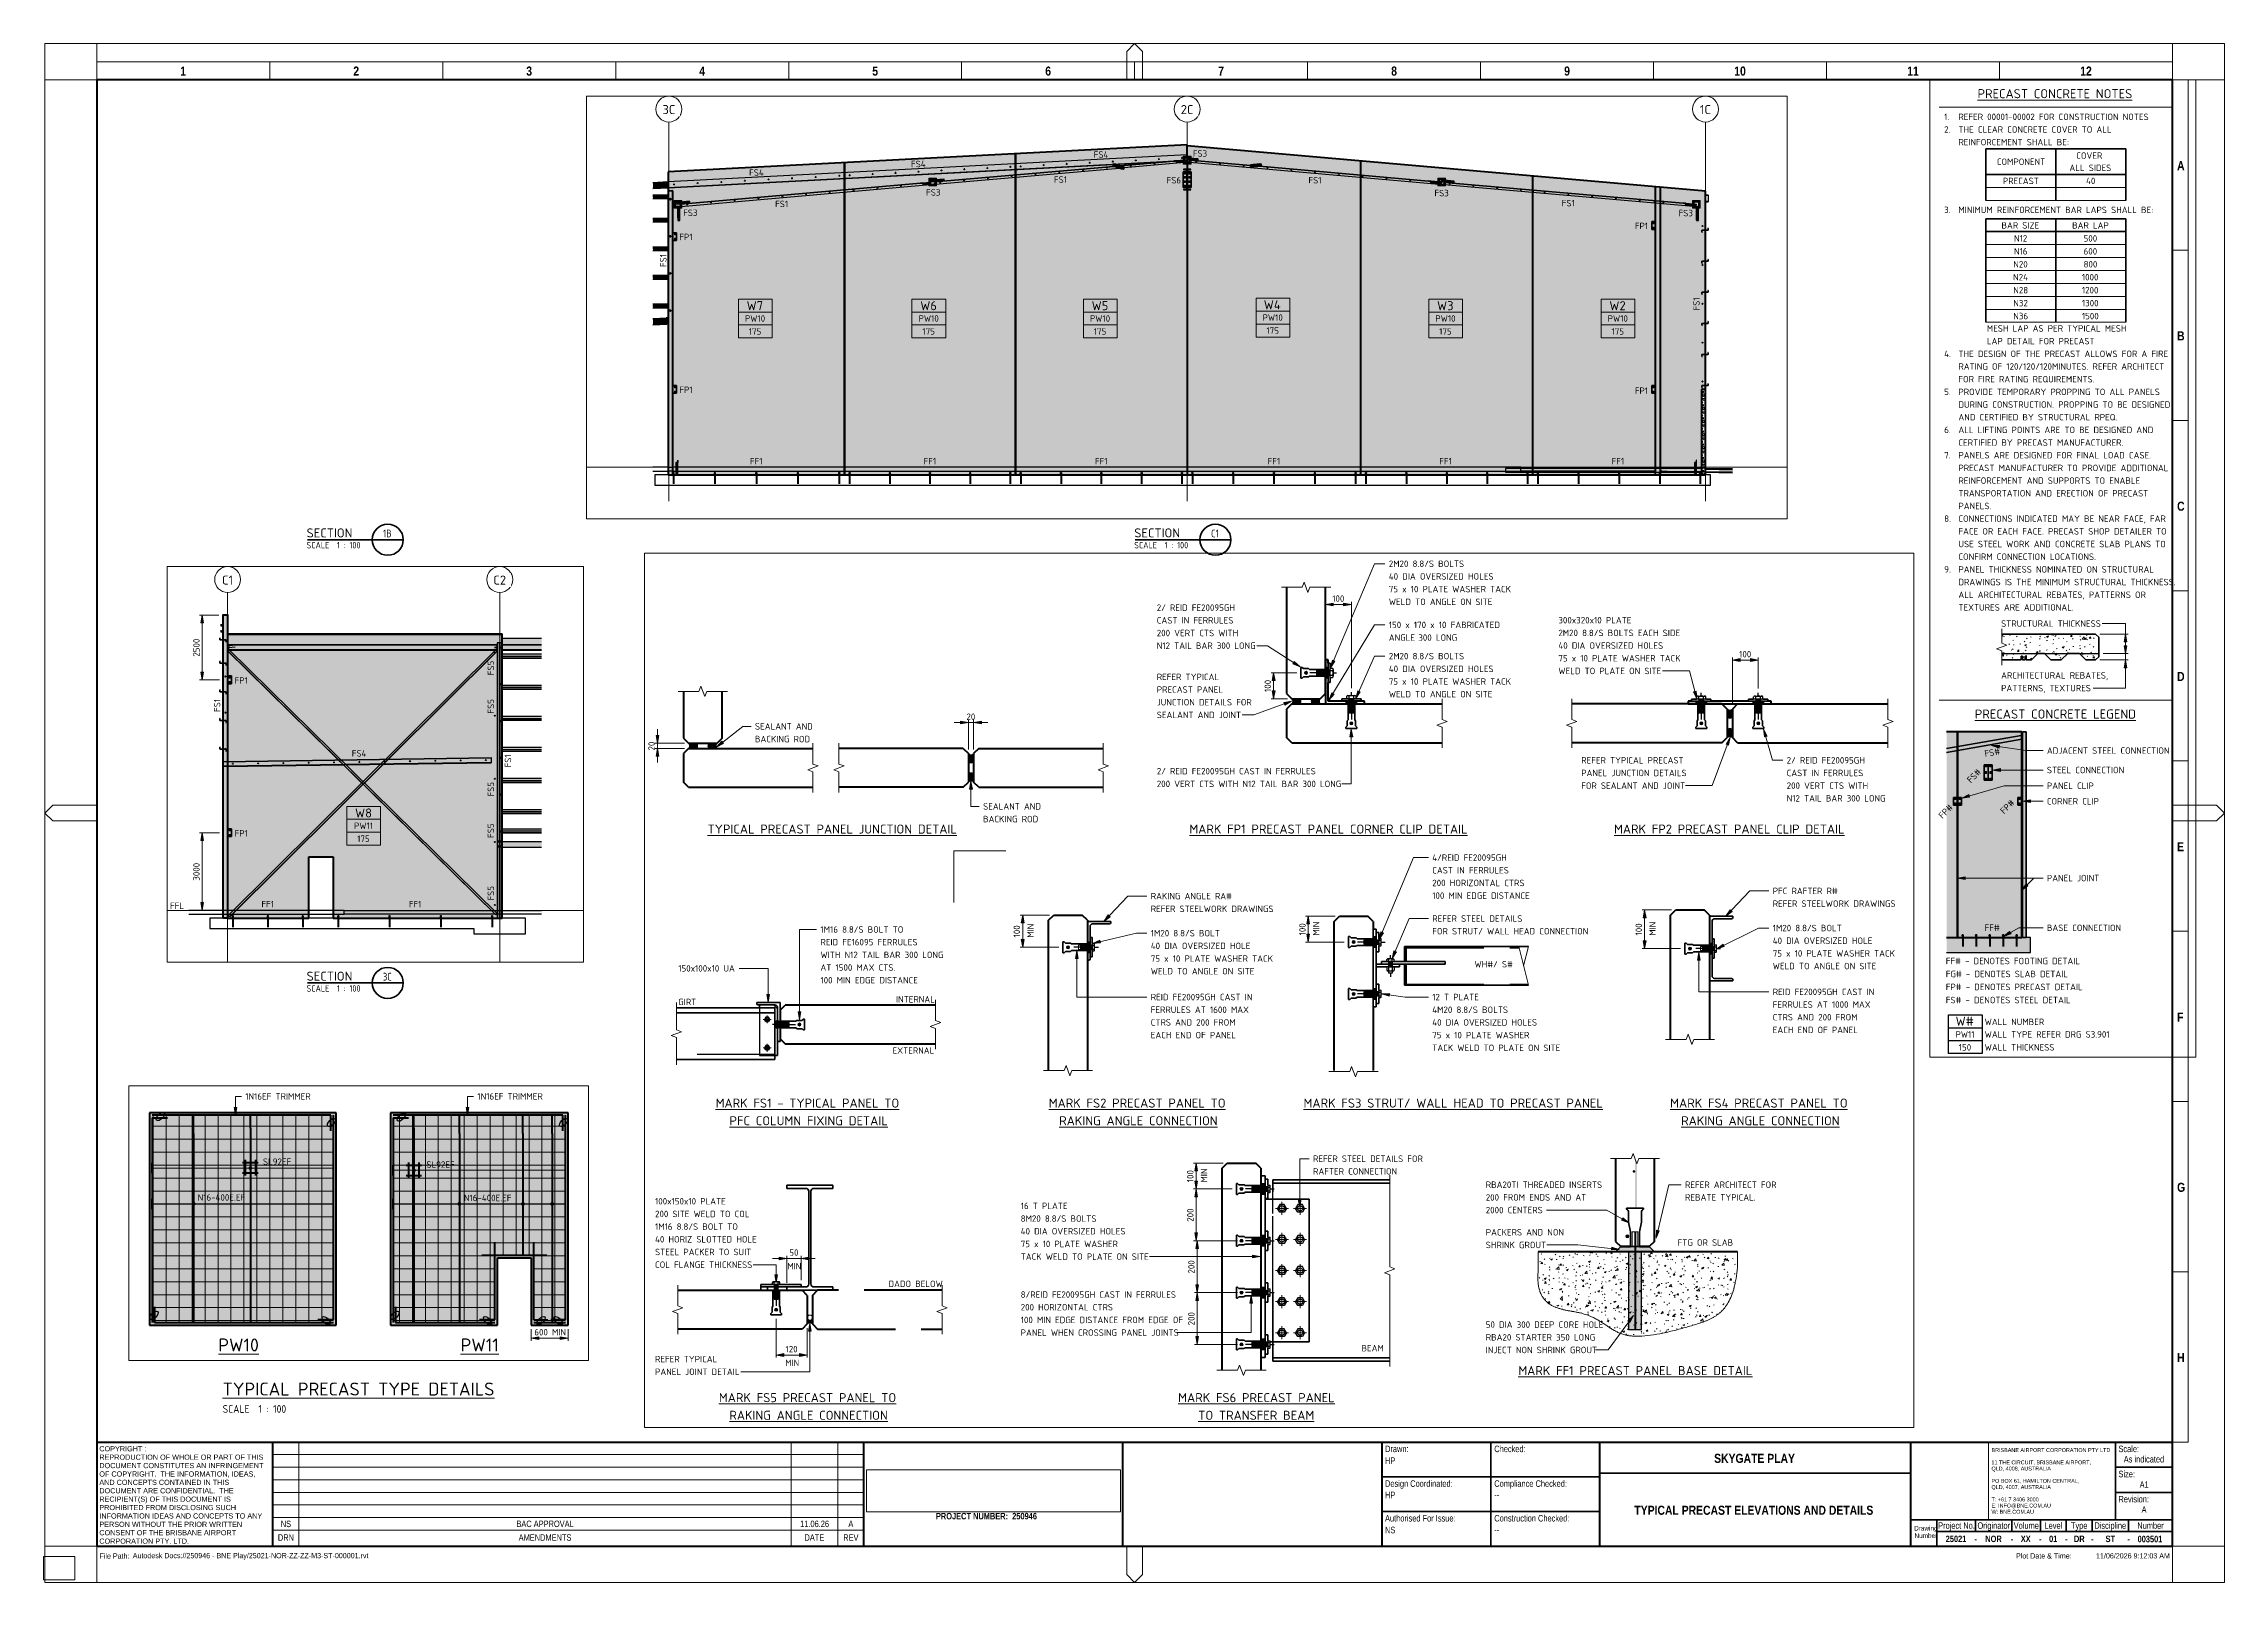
# Paper-space layout 'Layout1' of a CAD drawing. Header units: millimetres. Extents: x 0 to 841, y -1 to 593.
# The model-space entities are those that its viewports show. They can reach past a viewport. Long polylines and large blocks are cut down to what shows.
import ezdxf

# ---------------------------------------------------------------- set-up
doc = ezdxf.new("R2010")
doc.units = ezdxf.units.MM
for name, pattern in [('Dash', [7, 5, -2]), ('Hidden', [4, 3, -1]), ('Hidden Double', [7, 5, -2]), ('Hidden Half', [3, 2, -1])]:
    doc.linetypes.add(name, pattern=pattern)
for name, color, linetype, lineweight in [('A-000-T_TEXT', 231, 'Continuous', 13), ('A-010-D_DIM', 211, 'Continuous', 13), ('A-010-D_DIM-10', 211, 'Continuous', 13), ('A-010-D_DIM-100', 211, 'Continuous', 13), ('A-010-M_LINE', 90, 'Continuous', 13), ('A-010-M_LINE-T', 151, 'Continuous', 13), ('A-060-M_DETAIL', 3, 'Continuous', 25), ('A-200-A_WALL', 211, 'Continuous', 18), ('A-200-H_WALL', 111, 'Continuous', 13), ('A-200-M_WALL_EXT', 113, 'Continuous', 13), ('A-200-M_WALL_PAT', 111, 'Continuous', 13), ('A-200-MH_WALL', 110, 'Hidden', 13), ('A-230-M_FLOOR', 192, 'Continuous', 13), ('A-230-MH_FLOOR', 190, 'Hidden Double', 13), ('S-160-M_FOUND', 171, 'Continuous', 13), ('S-280-M_STRUCT_FRAME', 12, 'Continuous', 13), ('S-280-MH_COLUMN', 52, 'Hidden Half', 13), ('Z-000-P_SCHED', 231, 'Continuous', 13), ('Z-000-T_TEXT', 131, 'Continuous', 18), ('Z-020-M_TITLE_BLOCK', 6, 'Continuous', 18), ('Z-020-M_TITLE_BLOCK_M', 33, 'Continuous', 35), ('Z-020-M_TITLE_BLOCK_T', 151, 'Continuous', 18), ('Z-020-M_TITLE_BLOCK_W', 214, 'Continuous', 70), ('Z-030-M_GRID', 191, 'Continuous', 13), ('Z-033_T_GRIDREF', 31, 'Continuous', 13), ('Z-060-M_DETAIL', 92, 'Continuous', 25), ('Z-200_P_REF_PLANE', 111, 'Dash', 13), ('Z-230-A_LEVEL', 51, 'Continuous', 13), ('Z-230_A_LEVEL', 51, 'Continuous', 18)]:
    doc.layers.add(name, color=color, linetype=linetype, lineweight=lineweight)
doc.layers.add('Z-010_P_VIEWPORT', color=71, linetype='Continuous')
doc.styles.add('Arial', font='arial.ttf', dxfattribs={"height": 2})
doc.styles.add('Arial Narrow', font='ARIALN.TTF', dxfattribs={"height": 2.5})
doc.styles.add('Arial Narrow_1', font='ARIALN.TTF', dxfattribs={"height": 1.8})
doc.styles.add('Arial Narrow_2', font='ARIALN.TTF', dxfattribs={"height": 2})
doc.styles.add('Arial Narrow_B', font='ARIALNB.TTF', dxfattribs={"height": 3.5})
doc.styles.add('Arial Narrow_B_1', font='ARIALNB.TTF', dxfattribs={"height": 2.5})
doc.styles.add('Arial_1', font='arial.ttf', dxfattribs={"height": 1.5})
doc.styles.add('ISOCPEUR', font='isocpeur.ttf', dxfattribs={"height": 250})
doc.styles.add('ISOCPEUR_1', font='isocpeur.ttf', dxfattribs={"height": 350})
doc.styles.add('ISOCPEUR_2', font='isocpeur.ttf', dxfattribs={"height": 25})
doc.styles.add('ISOCPEUR_3', font='isocpeur.ttf', dxfattribs={"height": 35})
doc.styles.add('ISOCPEUR_4', font='isocpeur.ttf', dxfattribs={"height": 25})
doc.styles.add('ISOCPEUR_5', font='isocpeur.ttf', dxfattribs={"width": 0.9, "height": 2.5})
doc.styles.add('ISOCPEUR_6', font='isocpeur.ttf', dxfattribs={"width": 0.9, "height": 3})
doc.styles.add('ISOCPEUR_7', font='isocpeur.ttf', dxfattribs={"height": 5})
doc.styles.add('ISOCPEUR_B', font='', dxfattribs={"height": 350})
doc.styles.add('ISOCPEUR_B_1', font='', dxfattribs={"height": 250})
doc.styles.add('ISOCPEUR_B_2', font='', dxfattribs={"height": 500})
doc.styles.add('ISOCPEUR_B_3', font='', dxfattribs={"height": 3.5})
doc.styles.add('ISOCPEUR_B_4', font='', dxfattribs={"width": 0.8, "height": 3})
doc.styles.get('ISOCPEUR_B').set_extended_font_data('ISOCPEUR', bold=True)
doc.styles.get('ISOCPEUR_B_1').set_extended_font_data('ISOCPEUR', bold=True)
doc.styles.get('ISOCPEUR_B_2').set_extended_font_data('ISOCPEUR', bold=True)
doc.styles.get('ISOCPEUR_B_3').set_extended_font_data('ISOCPEUR', bold=True)
doc.styles.get('ISOCPEUR_B_4').set_extended_font_data('ISOCPEUR', bold=True)
doc.dimstyles.new('2_5___Arrow___Transparent', dxfattribs={"dimscale": 304.8, "dimtxt": 248.995294, "dimasz": 0.984252, "dimexe": 0.328084, "dimexo": 0.524934, "dimgap": 0.082021, "dimtad": 1, "dimdec": 0, "dimzin": 0, "dimdsep": 46, "dimtxsty": 'ISOCPEUR', "dimsah": 1, "dimcen": 0.09, "dimadec": 0, "dimazin": 0, "dimtfac": 1, "dimtdec": 4, "dimtix": 1, "dimtmove": 0, "dimatfit": 3, "dimfxl": 1, "dimtvp": 1, "dimtolj": 1, "dimtzin": 0, "dimlwd": 18, "dimlwe": 18, "dimarcsym": 2})
doc.dimstyles.new('2_5___Arrow_Tick', dxfattribs={"dimscale": 304.8, "dimtxt": 24.899529, "dimasz": 0.098425, "dimexe": 0.032808, "dimexo": 0.052493, "dimgap": 0.008202, "dimtad": 1, "dimdec": 0, "dimzin": 0, "dimdsep": 46, "dimtxsty": 'ISOCPEUR_2', "dimsah": 1, "dimcen": 0.09, "dimadec": 0, "dimazin": 0, "dimtfac": 1, "dimtdec": 4, "dimtix": 1, "dimtmove": 0, "dimatfit": 3, "dimfxl": 1, "dimtvp": 1, "dimtolj": 1, "dimtzin": 0, "dimlwd": 18, "dimlwe": 18, "dimarcsym": 2})
doc.dimstyles.new('2_5___Arrow_Tick_1', dxfattribs={"dimscale": 304.8, "dimtxt": 24.899529, "dimasz": 0.098425, "dimexe": 0.032808, "dimexo": 0.052493, "dimgap": 0.008202, "dimtad": 1, "dimdec": 0, "dimzin": 0, "dimdsep": 46, "dimtxsty": 'ISOCPEUR_4', "dimsah": 1, "dimcen": 0.09, "dimadec": 0, "dimazin": 0, "dimtfac": 1, "dimtdec": 4, "dimtix": 1, "dimtmove": 0, "dimatfit": 3, "dimfxl": 1, "dimtvp": 1, "dimtolj": 1, "dimtzin": 0, "dimlwd": 18, "dimlwe": 18, "dimarcsym": 2})
picture_1 = doc.add_image_def('image1.jpg', size_in_pixel=(1878, 311))
picture_2 = doc.add_image_def('image2.png', size_in_pixel=(3200, 3200))
pattern_1 = [(0, (-1208222.77, 0), (0, 500), []), (90, (-1208222.77, 0), (-500, 3e-14), [])]

psp = doc.layouts.get("Layout1")

# ---------------------------------------------------------------- texts
at = {"layer": 'Z-000-P_SCHED', "char_height": 2.5, "attachment_point": 2, "line_spacing_factor": 0.974696, "style": 'Arial Narrow'}
for s, insert, width in [('NS', (93.5, 22.85), 4.7896), ('BAC APPROVAL', (193.5, 22.85), 26.6191), ('11.06.26', (297.5, 22.85), 13.3249), ('A', (311.5, 22.85), 2.3027)]:
    psp.add_mtext(s, dxfattribs=dict(at, insert=insert, width=width))
at = {"layer": 'Z-000-T_TEXT', "lineweight": 13, "attachment_point": 1}
for s, insert, char_height, width, style in [('1B', (131.02, 405.42), 3, 3.8481, 'ISOCPEUR_B_4'), ('C1', (450.52, 405.42), 3, 3.5274, 'ISOCPEUR_B_4'), ('SCALE  1 : 100', (101.47, 400.63), 2.5, 24.5316, 'ISOCPEUR_5'), ('SCALE  1 : 100', (420.84, 400.63), 2.5, 24.5316, 'ISOCPEUR_5'), ('SCALE  1 : 100', (101.47, 229.52), 2.5, 24.5316, 'ISOCPEUR_5'), ('3C', (130.91, 234.31), 3, 4.1046, 'ISOCPEUR_B_4'), ('\\LTYPICAL PRECAST TYPE DETAILS', (69.07, 76.14), 5, 124.4219, 'ISOCPEUR_7'), ('SCALE  1 : 100', (69.07, 67.45), 3, 28.5721, 'ISOCPEUR_6')]:
    psp.add_mtext(s, dxfattribs=dict(at, insert=insert, char_height=char_height, width=width, style=style))
at = {"layer": 'Z-020-M_TITLE_BLOCK', "lineweight": 13, "attachment_point": 1}
for s, insert, char_height, width, style in [('HP', (517.62, 47.24), 2.5, 4.8101, 'Arial Narrow'), ('SKYGATE PLAY', (644.61, 48.63), 3.5, 38.3207, 'Arial Narrow_B'), ('As indicated', (802.67, 47.8), 2.5, 19, 'Arial Narrow'), ('HP', (517.62, 34), 2.5, 4.8101, 'Arial Narrow'), ('PROJECT NUMBER:  250946', (344.32, 25.83), 2.5, 47.1392, 'Arial Narrow_B_1'), ('--', (559.78, 34), 2.5, 2.2447, 'Arial Narrow'), ('TYPICAL PRECAST ELEVATIONS AND DETAILS', (613.83, 28.6), 3.5, 113.1983, 'Arial Narrow_B'), ('A', (809.55, 28.39), 2.5, 2.3249, 'Arial Narrow'), ('NS', (517.62, 20.48), 2.5, 4.8101, 'Arial Narrow'), ('--', (559.78, 20.48), 2.5, 2.2447, 'Arial Narrow'), ('25021', (733.97, 17.06), 2.5, 9.6202, 'Arial Narrow_B_1'), ('NOR', (749.24, 17.06), 2.5, 7.6962, 'Arial Narrow_B_1'), ('XX', (762.93, 17.06), 2.5, 4.6498, 'Arial Narrow_B_1'), ('01', (773.86, 17.06), 2.5, 3.8481, 'Arial Narrow_B_1'), ('DR', (783.44, 17.06), 2.5, 4.9705, 'Arial Narrow_B_1'), ('ST', (795.65, 17.06), 2.5, 4.4894, 'Arial Narrow_B_1'), ('003501', (808.01, 16.99), 2.5, 11.5443, 'Arial Narrow_B_1')]:
    psp.add_mtext(s, dxfattribs=dict(at, insert=insert, char_height=char_height, width=width, style=style))
at = {"layer": 'Z-020-M_TITLE_BLOCK', "lineweight": 13, "char_height": 2, "line_spacing_factor": 0.974696, "style": 'Arial Narrow_2'}
for s, insert, width, attachment_point in [('Autodesk Docs://250946 - BNE Play/25021-NOR-ZZ-ZZ-M3-ST-000001.rvt', (34.39, 10.34), 91.1453, 1), ('11/06/2026 9:12:03 AM', (820.48, 10.26), 28.5151, 3)]:
    psp.add_mtext(s, dxfattribs=dict(at, insert=insert, width=width, attachment_point=attachment_point))

msp = doc.modelspace()

# ---------------------------------------------------------------- texts
at = {"layer": 'A-000-T_TEXT', "color": 7, "lineweight": 18, "attachment_point": 1}
for s, insert, char_height, width, style in [('\\LPRECAST CONCRETE NOTES', (-1275983.1, 49852.3), 350, 7287.339, 'ISOCPEUR_B'), ('1.', (-1277271.2, 48908.8), 250, 665.464, 'ISOCPEUR'), ('REFER 00001-00002 FOR CONSTRUCTION NOTES ', (-1276722.2, 48908.8), 250, 8930.799, 'ISOCPEUR'), ('2.', (-1277271.2, 48419.3), 250, 665.464, 'ISOCPEUR'), ('THE CLEAR CONCRETE COVER TO ALL ', (-1276722.2, 48419.3), 250, 7167.086, 'ISOCPEUR'), ('REINFORCEMENT SHALL BE:', (-1276722.2, 47929.8), 250, 4986.496, 'ISOCPEUR'), ('3.', (-1277271.2, 45316.5), 250, 665.464, 'ISOCPEUR'), ('MINIMUM REINFORCEMENT BAR LAPS SHALL BE:', (-1276722.2, 45316.5), 250, 8738.394, 'ISOCPEUR'), ('MESH LAP AS PER TYPICAL MESH', (-1275624.2, 40739.4), 250, 6349.365, 'ISOCPEUR'), ('^I^I^I', (-1277271.2, 40739.4), 250, 1996.202, 'ISOCPEUR'), ('^I^I^I', (-1277271.2, 40249.9), 250, 1996.202, 'ISOCPEUR'), ('LAP DETAIL FOR PRECAST', (-1275624.2, 40249.9), 250, 4922.361, 'ISOCPEUR'), ('4.', (-1277271.2, 39760.5), 250, 665.464, 'ISOCPEUR'), ('THE DESIGN OF THE PRECAST ALLOWS FOR A FIRE ', (-1276722.2, 39760.5), 250, 9700.419, 'ISOCPEUR'), ('RATING OF 120/120/120MINUTES. REFER ARCHITECT ', (-1276722.2, 39271), 250, 9620.25, 'ISOCPEUR'), ('FOR FIRE RATING REQUIREMENTS.', (-1276722.2, 38781.5), 250, 6116.876, 'ISOCPEUR'), ('5.', (-1277271.2, 38292), 250, 665.464, 'ISOCPEUR'), ('PROVIDE TEMPORARY PROPPING TO ALL PANELS ', (-1276722.2, 38292), 250, 9267.507, 'ISOCPEUR'), ('DURING CONSTRUCTION. PROPPING TO BE DESIGNED ', (-1276722.2, 37802.5), 250, 9604.216, 'ISOCPEUR'), ('AND CERTIFIED BY STRUCTURAL RPEQ.', (-1276722.2, 37313.1), 250, 7183.12, 'ISOCPEUR'), ('ALL LIFTING POINTS ARE TO BE DESIGNED AND ', (-1276722.2, 36823.6), 250, 8946.833, 'ISOCPEUR'), ('6.', (-1277271.2, 36823.6), 250, 665.464, 'ISOCPEUR'), ('CERTIFIED BY PRECAST MANUFACTURER.', (-1276722.2, 36334.1), 250, 7495.778, 'ISOCPEUR'), ('7.', (-1277271.2, 35844.6), 250, 665.464, 'ISOCPEUR'), ('PANELS ARE DESIGNED FOR FINAL LOAD CASE. ', (-1276722.2, 35844.6), 250, 8906.748, 'ISOCPEUR'), ('PRECAST MANUFACTURER TO PROVIDE ADDITIONAL ', (-1276722.2, 35355.1), 250, 9660.334, 'ISOCPEUR'), ('REINFORCEMENT AND SUPPORTS TO ENABLE ', (-1276722.2, 34865.7), 250, 8369.618, 'ISOCPEUR'), ('TRANSPORTATION AND ERECTION OF PRECAST ', (-1276722.2, 34376.2), 250, 8778.478, 'ISOCPEUR'), ('PANELS.', (-1276722.2, 33886.7), 250, 1515.189, 'ISOCPEUR'), ('8.', (-1277271.2, 33397.2), 250, 665.464, 'ISOCPEUR'), ('CONNECTIONS INDICATED MAY BE NEAR FACE, FAR ', (-1276722.2, 33397.2), 250, 9556.115, 'ISOCPEUR'), ('FACE OR EACH FACE. PRECAST SHOP DETAILER TO ', (-1276722.2, 32907.7), 250, 9676.368, 'ISOCPEUR'), ('USE STEEL WORK AND CONCRETE SLAB PLANS TO ', (-1276722.2, 32418.3), 250, 9604.216, 'ISOCPEUR'), ('CONFIRM CONNECTION LOCATIONS.', (-1276722.2, 31928.8), 250, 6148.943, 'ISOCPEUR'), ('9.', (-1277271.2, 31439.3), 250, 665.464, 'ISOCPEUR'), ('PANEL THICKNESS NOMINATED ON STRUCTURAL ', (-1276722.2, 31439.3), 250, 8994.934, 'ISOCPEUR'), ('DRAWINGS IS THE MINIMUM STRUCTURAL THICKNESS. ', (-1276722.2, 30949.8), 250, 9780.587, 'ISOCPEUR'), ('ALL ARCHITECTURAL REBATES, PATTERNS OR ', (-1276722.2, 30460.3), 250, 8754.427, 'ISOCPEUR'), ('TEXTURES ARE ADDITIONAL.', (-1276722.2, 29970.9), 250, 5235.019, 'ISOCPEUR'), ('STRUCTURAL THICKNESS', (-1275073.6, 29347.5), 250, 4537.551, 'ISOCPEUR'), ('ARCHITECTURAL REBATES, ', (-1275073.6, 27345.1), 250, 5082.699, 'ISOCPEUR'), ('PATTERNS, TEXTURES', (-1275073.6, 26855.7), 250, 4128.691, 'ISOCPEUR'), ('\\LPRECAST CONCRETE LEGEND', (-1276087.8, 25904.8), 350, 7543.879, 'ISOCPEUR_B'), ('ADJACENT STEEL CONNECTION', (-1273307.8, 24444.2), 250, 5563.711, 'ISOCPEUR'), ('STEEL CONNECTION', (-1273307.8, 23694), 250, 3495.357, 'ISOCPEUR'), ('PANEL CLIP', (-1273307.8, 23087.7), 250, 2132.489, 'ISOCPEUR'), ('CORNER CLIP', (-1273307.8, 22487.7), 250, 2340.927, 'ISOCPEUR'), ('PANEL JOINT', (-1273307.8, 19523.1), 250, 2364.978, 'ISOCPEUR'), ('FF#', (-1275711.7, 17607.3), 250, 705.485, 'ISOCPEUR'), ('BASE CONNECTION', (-1273307.8, 17602.9), 250, 3335.02, 'ISOCPEUR'), ('FF# - DENOTES FOOTING DETAIL', (-1277209.3, 16321.2), 250, 6076.791, 'ISOCPEUR'), ('FG# - DENOTES SLAB DETAIL', (-1277209.3, 15821.2), 250, 5563.711, 'ISOCPEUR'), ('FP# - DENOTES PRECAST DETAIL', (-1277209.3, 15321.2), 250, 6261.179, 'ISOCPEUR'), ('FS# - DENOTES STEEL DETAIL', (-1277209.3, 14815.2), 250, 5724.049, 'ISOCPEUR'), ('W#', (-1276831.1, 14046.8), 350, 873.839, 'ISOCPEUR_B'), ('WALL NUMBER', (-1275709.3, 13972.8), 250, 2677.636, 'ISOCPEUR'), ('PW11', (-1276834.1, 13489.4), 250, 881.856, 'ISOCPEUR'), ('WALL TYPE REFER DRG S3.901 ', (-1275709.3, 13489.4), 250, 5916.454, 'ISOCPEUR'), ('150', (-1276707.2, 12989.4), 250, 585.232, 'ISOCPEUR'), ('WALL THICKNESS', (-1275709.3, 12989.4), 250, 3190.716, 'ISOCPEUR'), ('1N16EF TRIMMER', (-1192669, 1779.4), 250, 2950.21, 'ISOCPEUR'), ('1N16EF TRIMMER', (-1183714, 1779.4), 250, 2950.21, 'ISOCPEUR'), ('2M20 8.8/S BOLTS ', (-1176062.1, 1414), 25, 363.164, 'ISOCPEUR_2'), ('40 DIA OVERSIZED HOLES ', (-1176062.1, 1365), 25, 494.641, 'ISOCPEUR_2'), ('75 x 10 PLATE WASHER TACK', (-1176062.1, 1316.1), 25, 564.388, 'ISOCPEUR_2'), ('WELD TO ANGLE ON SITE', (-1176062.1, 1267.1), 25, 468.185, 'ISOCPEUR_2'), ('2/ REID FE20095GH ', (-1176957.4, 1244.5), 25, 376.793, 'ISOCPEUR_2'), ('CAST IN FERRULES', (-1176957.4, 1195.6), 25, 349.536, 'ISOCPEUR_2'), ('300x320x10 PLATE', (-1175407.8, 1196), 25, 347.131, 'ISOCPEUR_2'), ('150 x 170 x 10 ', (-1176062.1, 1178), 25, 289.409, 'ISOCPEUR_2'), ('FABRICATED ', (-1175823.3, 1178), 25, 242.911, 'ISOCPEUR_2'), ('200 VERT CTS WITH', (-1176957.4, 1146.6), 25, 377.595, 'ISOCPEUR_2'), ('2M20 8.8/S BOLTS EACH SIDE', (-1175407.8, 1147), 25, 554.768, 'ISOCPEUR_2'), ('ANGLE', (-1176062.1, 1129), 25, 118.65, 'ISOCPEUR_2'), (' 300 LONG', (-1175964.2, 1129), 25, 195.612, 'ISOCPEUR_2'), ('N12 TAIL BAR 300 LONG', (-1176957.4, 1097.7), 25, 450.548, 'ISOCPEUR_2'), ('40 DIA OVERSIZED HOLES', (-1175407.8, 1098.1), 25, 476.202, 'ISOCPEUR_2'), ('2M20 8.8/S BOLTS ', (-1176062.1, 1057.4), 25, 363.164, 'ISOCPEUR_2'), ('75 x 10 PLATE WASHER TACK', (-1175407.8, 1049.1), 25, 564.388, 'ISOCPEUR_2'), ('40 DIA OVERSIZED HOLES ', (-1176062.1, 1008.4), 25, 494.641, 'ISOCPEUR_2'), ('WELD TO PLATE ON SITE', (-1175407.8, 1000.2), 25, 468.185, 'ISOCPEUR_2'), ('REFER TYPICAL', (-1176957.4, 977.2), 25, 286.202, 'ISOCPEUR_2'), ('75 x 10 PLATE WASHER TACK', (-1176062.1, 959.5), 25, 564.388, 'ISOCPEUR_2'), ('PRECAST PANEL', (-1176957.4, 928.3), 25, 303.84, 'ISOCPEUR_2'), ('WELD TO ANGLE ON SITE', (-1176062.1, 910.5), 25, 468.185, 'ISOCPEUR_2'), ('JUNCTION DETAILS FOR', (-1176957.4, 879.3), 25, 427.299, 'ISOCPEUR_2'), ('SEALANT AND JOINT', (-1176957.4, 830.4), 25, 381.603, 'ISOCPEUR_2'), ('SEALANT AND', (-1178507.9, 786.1), 25, 263.755, 'ISOCPEUR_2'), ('BACKING ROD', (-1178507.9, 737.2), 25, 244.515, 'ISOCPEUR_2'), ('REFER TYPICAL PRECAST', (-1175319.6, 655.3), 25, 471.392, 'ISOCPEUR_2'), ('2/ REID FE20095GH ', (-1174526.8, 655.3), 25, 376.793, 'ISOCPEUR_2'), ('2/ REID FE20095GH CAST IN FERRULES', (-1176957.4, 613.2), 25, 726.329, 'ISOCPEUR_2'), ('PANEL JUNCTION DETAILS', (-1175319.6, 606.4), 25, 476.202, 'ISOCPEUR_2'), ('CAST IN FERRULES', (-1174526.8, 606.4), 25, 349.536, 'ISOCPEUR_2'), ('200 VERT CTS WITH N12 TAIL BAR 300 LONG', (-1176957.4, 564.2), 25, 846.582, 'ISOCPEUR_2'), ('FOR SEALANT AND JOINT', (-1175319.6, 557.4), 25, 469.789, 'ISOCPEUR_2'), ('200 VERT CTS WITH', (-1174526.8, 557.4), 25, 377.595, 'ISOCPEUR_2'), ('N12 TAIL BAR 300 LONG', (-1174526.8, 508.5), 25, 450.548, 'ISOCPEUR_2'), ('SEALANT AND', (-1177627.7, 477.3), 25, 263.755, 'ISOCPEUR_2'), ('BACKING ROD', (-1177627.7, 428.4), 25, 244.515, 'ISOCPEUR_2'), ('\\LTYPICAL PRECAST PANEL JUNCTION DETAIL', (-1178690.6, 394.8), 35, 1143.206, 'ISOCPEUR_3'), ('\\LMARK FP1 PRECAST PANEL CORNER CLIP DETAIL', (-1176831.7, 394.8), 35, 1271.476, 'ISOCPEUR_3'), ('\\LMARK FP2 PRECAST PANEL CLIP DETAIL', (-1175193.1, 394.8), 35, 1056.624, 'ISOCPEUR_3'), ('4/REID FE20095GH ', (-1175894.4, 279.6), 25, 360.759, 'ISOCPEUR_2'), ('CAST IN FERRULES ', (-1175894.4, 230.7), 25, 367.975, 'ISOCPEUR_2'), ('200 HORIZONTAL CTRS', (-1175894.4, 181.8), 25, 421.688, 'ISOCPEUR_2'), ('PFC RAFTER R#', (-1174580.6, 151), 25, 298.228, 'ISOCPEUR_2'), ('RAKING ANGLE RA#', (-1176980.6, 131), 25, 366.371, 'ISOCPEUR_2'), ('100 MIN EDGE DISTANCE', (-1175894.4, 132.8), 25, 440.928, 'ISOCPEUR_2'), ('REFER STEELWORK DRAWINGS', (-1174580.6, 102), 25, 558.776, 'ISOCPEUR_2'), ('REFER STEELWORK DRAWINGS', (-1176980.6, 82), 25, 558.776, 'ISOCPEUR_2'), ('REFER STEEL DETAILS', (-1175894.4, 44.4), 25, 414.472, 'ISOCPEUR_2'), ('1M16 8.8/S BOLT TO', (-1178255.2, 2.1), 25, 374.388, 'ISOCPEUR_2'), ('1M20 8.8/S BOLT ', (-1174580.6, 7.8), 25, 332.7, 'ISOCPEUR_2'), ('FOR STRUT/ WALL HEAD CONNECTION', (-1175894.4, -4.6), 25, 704.683, 'ISOCPEUR_2'), ('1M20 8.8/S BOLT ', (-1176980.6, -12.2), 25, 332.7, 'ISOCPEUR_2'), ('40 DIA OVERSIZED HOLE', (-1174580.6, -41.1), 25, 452.152, 'ISOCPEUR_2'), ('REID FE16095 FERRULES', (-1178255.2, -46.8), 25, 443.333, 'ISOCPEUR_2'), ('40 DIA OVERSIZED HOLE', (-1176980.6, -61.1), 25, 452.152, 'ISOCPEUR_2'), ('WITH N12 TAIL BAR 300 LONG', (-1178255.2, -95.8), 25, 559.578, 'ISOCPEUR_2'), ('75 x 10 PLATE WASHER TACK', (-1174580.6, -90.1), 25, 564.388, 'ISOCPEUR_2'), ('75 x 10 PLATE WASHER TACK', (-1176980.6, -110.1), 25, 564.388, 'ISOCPEUR_2'), ('AT 1500 MAX CTS.', (-1178255.2, -144.7), 25, 347.131, 'ISOCPEUR_2'), ('WELD TO ANGLE ON SITE', (-1174580.6, -139), 25, 468.185, 'ISOCPEUR_2'), ('150x100x10 UA', (-1178803.9, -147.9), 25, 266.962, 'ISOCPEUR_2'), ('WELD TO ANGLE ON SITE', (-1176980.6, -159), 25, 468.185, 'ISOCPEUR_2'), ('100 MIN EDGE DISTANCE', (-1178255.2, -193.7), 25, 440.928, 'ISOCPEUR_2'), ('REID FE20095GH CAST IN ', (-1174580.6, -238.7), 25, 481.814, 'ISOCPEUR_2'), ('INTERNAL', (-1177963.6, -267.4), 25, 175.57, 'ISOCPEUR_2'), ('REID FE20095GH CAST IN ', (-1176980.6, -258.7), 25, 481.814, 'ISOCPEUR_2'), ('12 T PLATE', (-1175894.4, -258.7), 25, 216.456, 'ISOCPEUR_2'), ('GIRT', (-1178803.9, -277.4), 25, 80.97, 'ISOCPEUR_2'), ('FERRULES AT 1000 MAX ', (-1174580.6, -287.6), 25, 469.789, 'ISOCPEUR_2'), ('FERRULES AT 1600 MAX ', (-1176980.6, -307.6), 25, 469.789, 'ISOCPEUR_2'), ('4M20 8.8/S BOLTS', (-1175894.4, -307.6), 25, 347.131, 'ISOCPEUR_2'), ('CTRS AND 200 FROM ', (-1174580.6, -336.6), 25, 404.852, 'ISOCPEUR_2'), ('CTRS AND 200 FROM ', (-1176980.6, -356.6), 25, 404.852, 'ISOCPEUR_2'), ('40 DIA OVERSIZED HOLES', (-1175894.4, -356.6), 25, 476.202, 'ISOCPEUR_2'), ('EACH END OF PANEL', (-1174580.6, -385.5), 25, 384.008, 'ISOCPEUR_2'), ('EACH END OF PANEL', (-1176980.6, -405.5), 25, 384.008, 'ISOCPEUR_2'), ('75 x 10 PLATE WASHER ', (-1175894.4, -405.5), 25, 467.384, 'ISOCPEUR_2'), ('TACK WELD TO PLATE ON SITE', (-1175894.4, -454.5), 25, 583.628, 'ISOCPEUR_2'), ('EXTERNAL', (-1177976.9, -464.9), 25, 191.603, 'ISOCPEUR_2'), ('\\LMARK FS1 - TYPICAL PANEL TO', (-1178659.7, -663), 35, 843.375, 'ISOCPEUR_3'), ('\\LMARK FS2 PRECAST PANEL TO ', (-1177374.3, -663), 35, 839.367, 'ISOCPEUR_3'), ('\\LMARK FS3 STRUT/ WALL HEAD TO PRECAST PANEL', (-1176391, -663), 35, 1374.894, 'ISOCPEUR_3'), ('\\LMARK FS4 PRECAST PANEL TO ', (-1174976.3, -663), 35, 844.177, 'ISOCPEUR_3'), ('\\LPFC COLUMN FIXING DETAIL', (-1178606.1, -731.1), 35, 714.304, 'ISOCPEUR_3'), ('\\LRAKING ANGLE CONNECTION', (-1177334, -731.1), 35, 715.907, 'ISOCPEUR_3'), ('\\LRAKING ANGLE CONNECTION', (-1174934, -731.1), 35, 715.907, 'ISOCPEUR_3'), ('REFER STEEL DETAILS FOR', (-1176354.3, -882.6), 25, 502.658, 'ISOCPEUR_2'), ('RAFTER CONNECTION ', (-1176354.3, -931.5), 25, 397.637, 'ISOCPEUR_2'), ('RBA20TI THREADED INSERTS      ', (-1175688, -983), 25, 549.156, 'ISOCPEUR_2'), ('REFER ARCHITECT FOR', (-1174919, -983), 25, 416.877, 'ISOCPEUR_2'), ('200 FROM ENDS AND AT     ', (-1175688, -1032), 25, 548.354, 'ISOCPEUR_2'), ('REBATE TYPICAL.', (-1174919, -1032), 25, 324.683, 'ISOCPEUR_2'), ('100x150x10 PLATE', (-1178893.5, -1046.9), 25, 334.304, 'ISOCPEUR_2'), ('16 T PLATE', (-1177482.5, -1064.8), 25, 216.456, 'ISOCPEUR_2'), ('2000 CENTERS', (-1175688, -1080.9), 25, 266.16, 'ISOCPEUR_2'), ('200 SITE WELD TO COL', (-1178893.5, -1095.9), 25, 433.713, 'ISOCPEUR_2'), ('8M20 8.8/S BOLTS', (-1177482.5, -1113.8), 25, 344.726, 'ISOCPEUR_2'), ('1M16 8.8/S BOLT TO', (-1178893.5, -1144.8), 25, 374.388, 'ISOCPEUR_2'), ('40 DIA OVERSIZED HOLES', (-1177482.5, -1162.7), 25, 476.202, 'ISOCPEUR_2'), ('PACKERS AND NON ', (-1175688, -1166.7), 25, 369.578, 'ISOCPEUR_2'), ('40 HORIZ SLOTTED HOLE', (-1178893.5, -1193.8), 25, 460.97, 'ISOCPEUR_2'), ('75 x 10 PLATE WASHER ', (-1177482.5, -1211.7), 25, 467.384, 'ISOCPEUR_2'), ('FTG OR SLAB', (-1174947.8, -1206.2), 25, 251.73, 'ISOCPEUR_2'), ('SHRINK GROUT', (-1175688, -1215.6), 25, 267.764, 'ISOCPEUR_2'), ('STEEL PACKER TO SUIT', (-1178893.5, -1242.7), 25, 440.126, 'ISOCPEUR_2'), ('TACK WELD TO PLATE ON SITE', (-1177482.5, -1260.6), 25, 583.628, 'ISOCPEUR_2'), ('COL FLANGE THICKNESS', (-1178893.5, -1291.7), 25, 440.928, 'ISOCPEUR_2'), ('DADO BELOW', (-1177992.6, -1365.7), 25, 242.911, 'ISOCPEUR_2'), ('8/REID FE20095GH CAST IN FERRULES ', (-1177482.5, -1407.1), 25, 726.329, 'ISOCPEUR_2'), ('200 HORIZONTAL CTRS', (-1177482.5, -1456.1), 25, 421.688, 'ISOCPEUR_2'), ('100 MIN EDGE DISTANCE FROM EDGE OF ', (-1177482.5, -1505), 25, 748.776, 'ISOCPEUR_2'), ('50 DIA 300 DEEP CORE HOLE ', (-1175688, -1523.1), 25, 553.164, 'ISOCPEUR_2'), ('PANEL WHEN CROSSING PANEL JOINTS', (-1177482.5, -1554), 25, 712.7, 'ISOCPEUR_2'), ('RBA20 STARTER 350 LONG', (-1175688, -1572.1), 25, 501.856, 'ISOCPEUR_2'), ('BEAM', (-1176167.5, -1614.1), 25, 100.211, 'ISOCPEUR_2'), ('INJECT NON SHRINK GROUT', (-1175688, -1621), 25, 495.443, 'ISOCPEUR_2'), ('REFER TYPICAL', (-1178893.5, -1656.2), 25, 286.202, 'ISOCPEUR_2'), ('PANEL JOINT DETAIL', (-1178893.5, -1705.1), 25, 382.405, 'ISOCPEUR_2'), ('\\LMARK FF1 PRECAST PANEL BASE DETAIL', (-1175562.3, -1695.7), 35, 1074.261, 'ISOCPEUR_3'), ('\\LMARK FS5 PRECAST PANEL TO ', (-1178647.1, -1800), 35, 839.367, 'ISOCPEUR_3'), ('\\LMARK FS6 PRECAST PANEL ', (-1176874.8, -1800), 35, 744.768, 'ISOCPEUR_3'), ('\\LRAKING ANGLE CONNECTION', (-1178606.8, -1868.1), 35, 715.907, 'ISOCPEUR_3'), ('\\LTO TRANSFER BEAM', (-1176797.4, -1868.1), 35, 531.519, 'ISOCPEUR_3')]:
    msp.add_mtext(s, dxfattribs=dict(at, insert=insert, char_height=char_height, width=width, style=style))
at = {"layer": 'A-000-T_TEXT', "color": 7, "lineweight": 18, "char_height": 250, "width": 729.536, "attachment_point": 1, "style": 'ISOCPEUR'}
for s, insert, rotation in [('FS#', (-1275734.6, 24318.7), 10), ('FS#', (-1276422.2, 23220.4), 45), ('FP#', (-1275138.6, 22028.2), 45), ('FP#', (-1277516.1, 21850.7), 45)]:
    msp.add_mtext(s, dxfattribs=dict(at, insert=insert, rotation=rotation))
at = {"layer": 'A-000-T_TEXT', "color": 7, "lineweight": 18, "char_height": 500, "attachment_point": 1, "style": 'ISOCPEUR_B_2', "bg_fill": 3, "box_fill_scale": 1.25, "bg_fill_color": 256, "bg_fill_true_color": 13158600, "bg_fill_transparency": 0}
for s, insert, width in [('\\LPW10', (-1193708.9, -7691), 1908.016), ('\\LPW11', (-1184359.4, -7691), 1787.763)]:
    msp.add_mtext(s, dxfattribs=dict(at, insert=insert, width=width))
at = {"layer": 'A-060-M_DETAIL', "lineweight": 13, "char_height": 250, "attachment_point": 1, "style": 'ISOCPEUR'}
for s, insert, width in [('FS3', (-1221865.7, 17431.4), 673.417), ('FS4', (-1225688, 17391.4), 697.468), ('FS4', (-1232738.9, 17026.3), 697.468), ('FS4', (-1238986.4, 16697.1), 697.468), ('FS1', (-1227224, 16426.4), 609.282), ('FS6', (-1222876, 16398.8), 673.417), ('FS1', (-1217403, 16398.8), 609.282), ('FS3', (-1232156.9, 15931.3), 673.417), ('FS3', (-1212540.6, 15903.8), 673.417), ('FS1', (-1207628.4, 15515.9), 609.282), ('FS1', (-1237982.9, 15485.1), 609.282), ('FS3', (-1241531, 15143.9), 673.417), ('FS3', (-1203121.6, 15132.1), 673.417), ('FP1', (-1204809.8, 14637.1), 609.282), ('FP1', (-1241677.4, 14209.4), 609.282), ('FP1', (-1263357.3, 14199.6), 609.282), ('FS4', (-1258833, 11386.9), 697.468), ('FP1', (-1241677.4, 8310.5), 609.282), ('FP1', (-1263357.3, 8299.6), 609.282), ('FP1', (-1204809.8, 8275.2), 609.282), ('FF1', (-1262318.8, 5566.1), 585.232), ('FF1', (-1256631.9, 5566.1), 585.232), ('FF1', (-1238952.4, 5553.9), 585.232), ('FF1', (-1232252.4, 5553.9), 585.232), ('FF1', (-1225639.9, 5553.9), 585.232), ('FF1', (-1218977.4, 5553.9), 585.232), ('FF1', (-1212354.3, 5553.9), 585.232), ('FF1', (-1205704.3, 5553.9), 585.232), ('SL92EF', (-1191987.5, -741.4), 1322.784), ('SL92EF', (-1185682.5, -851.4), 1322.784), ('N16-400E.EF', (-1194508.7, -2121.4), 2236.708), ('N16-400E.EF', (-1184233.7, -2141.4), 2236.708)]:
    msp.add_mtext(s, dxfattribs=dict(at, insert=insert, width=width))
at = {"layer": 'A-060-M_DETAIL', "lineweight": 13, "char_height": 250, "attachment_point": 1, "rotation": 90, "style": 'ISOCPEUR'}
for s, insert, width in [('FS5', (-1253593.6, 14278.2), 673.417), ('FS1', (-1242422.1, 12924.4), 609.282), ('FS5', (-1253593.6, 12798.2), 673.417), ('FS1', (-1264153.3, 12860.2), 609.282), ('FS1', (-1202556.3, 11250.4), 609.282), ('FS1', (-1252931.7, 10722.3), 609.282), ('FS5', (-1253593.6, 9598.2), 673.417), ('FS5', (-1253593.6, 7998.2), 673.417), ('FS5', (-1253593.6, 5583.1), 673.417)]:
    msp.add_mtext(s, dxfattribs=dict(at, insert=insert, width=width))
at = {"layer": 'A-200-A_WALL', "lineweight": 13, "attachment_point": 1}
for s, insert, char_height, width, style in [('W4', (-1219128, 11641), 350, 833.755, 'ISOCPEUR_B'), ('W7', (-1239083, 11607), 350, 785.654, 'ISOCPEUR_B'), ('W6', (-1232383, 11607), 350, 785.654, 'ISOCPEUR_B'), ('W5', (-1225770.5, 11607), 350, 785.654, 'ISOCPEUR_B'), ('W3', (-1212441.4, 11607), 350, 785.654, 'ISOCPEUR_B'), ('W2', (-1205791.4, 11607), 350, 785.654, 'ISOCPEUR_B'), ('PW10', (-1219174, 11097.9), 250, 945.991, 'ISOCPEUR'), ('PW10', (-1239149, 11063.9), 250, 945.991, 'ISOCPEUR'), ('PW10', (-1232449, 11063.9), 250, 945.991, 'ISOCPEUR'), ('PW10', (-1225836.5, 11063.9), 250, 945.991, 'ISOCPEUR'), ('PW10', (-1212507.4, 11063.9), 250, 945.991, 'ISOCPEUR'), ('PW10', (-1205857.4, 11063.9), 250, 945.991, 'ISOCPEUR'), ('175', (-1219025, 10597.9), 250, 585.232, 'ISOCPEUR'), ('175', (-1239000, 10563.9), 250, 585.232, 'ISOCPEUR'), ('175', (-1232300, 10563.9), 250, 585.232, 'ISOCPEUR'), ('175', (-1225687.5, 10563.9), 250, 585.232, 'ISOCPEUR'), ('175', (-1212358.4, 10563.9), 250, 585.232, 'ISOCPEUR'), ('175', (-1205708.4, 10563.9), 250, 585.232, 'ISOCPEUR'), ('W8', (-1258708.1, 9134.9), 350, 785.654, 'ISOCPEUR_B'), ('PW11', (-1258747.6, 8591.9), 250, 881.856, 'ISOCPEUR'), ('175', (-1258625.1, 8091.9), 250, 585.232, 'ISOCPEUR')]:
    msp.add_mtext(s, dxfattribs=dict(at, insert=insert, char_height=char_height, width=width, style=style))
at = {"layer": 'Z-000-T_TEXT', "lineweight": 13, "char_height": 250, "attachment_point": 1, "style": 'ISOCPEUR'}
for s, insert, width in [('PRECAST', (-1275008.9, 46435), 1667.51), ('40', (-1271796.3, 46435), 456.962)]:
    msp.add_mtext(s, dxfattribs=dict(at, insert=insert, width=width))
at = {"layer": 'Z-230_A_LEVEL', "lineweight": 13, "insert": (-1265845.6, 5502.8), "char_height": 250, "width": 649.367, "attachment_point": 1, "style": 'ISOCPEUR'}
msp.add_mtext('FFL', dxfattribs=at)

# ---------------------------------------------------------------- blocks, each defined once
blk = doc.blocks.new('BAC_TB-A1 Landscape - Type 1-3834548-TYPICAL PRECAST ELEVATIONS AND DETAILS')
at = {"layer": 'Z-020-M_TITLE_BLOCK'}
for p, q in [((841.5, 593), (0.5, 593)), ((0.5, 593), (0.5, -1)), ((841.5, -1), (841.5, 593)), ((0.5, -1), (841.5, -1))]:
    blk.add_line(p, q, dxfattribs=at)
at = {"layer": 'Z-020-M_TITLE_BLOCK_M'}
for p, q in [((558.5, 13), (558.5, 53.17)), ((799.5, 23.17), (799.5, 53.17)), ((799.5, 43.47), (821.5, 43.47)), ((516.5, 39.78), (600.5, 39.78)), ((600.5, 41.17), (720.5, 41.17)), ((799.5, 33.76), (821.5, 33.76)), ((516.5, 26.39), (600.5, 26.39)), ((720.5, 23.17), (821.5, 23.17)), ((730.5, 23.17), (730.5, 13)), ((730.5, 18.67), (821.5, 18.67)), ((745.5, 18.67), (745.5, 23.17)), ((759.5, 18.67), (759.5, 23.17)), ((770.5, 18.67), (770.5, 23.17)), ((780.5, 18.67), (780.5, 23.17)), ((790.5, 18.67), (790.5, 23.17)), ((804.5, 18.67), (804.5, 23.17))]:
    blk.add_line(p, q, dxfattribs=at)
at = {"layer": 'Z-020-M_TITLE_BLOCK_T'}
for p, q in [((20.5, 593), (20.5, 579)), ((421, 593), (418, 590)), ((418, 590), (418, 579)), ((424, 590), (421, 593)), ((424, 579), (424, 590)), ((821.5, 593), (821.5, 579)), ((20.5, 586), (821.5, 586)), ((87.25, 579), (87.25, 586)), ((154, 579), (154, 586)), ((220.75, 579), (220.75, 586)), ((287.5, 579), (287.5, 586)), ((354.25, 579), (354.25, 586)), ((421, 579), (421, 586)), ((487.75, 579), (487.75, 586)), ((554.5, 579), (554.5, 586)), ((621.25, 579), (621.25, 586)), ((688, 579), (688, 586)), ((754.75, 579), (754.75, 586)), ((20.5, 579), (0.5, 579)), ((821.5, 579), (841.5, 579)), ((827.5, 53.17), (827.5, 579)), ((821.5, 513.27), (827.5, 513.27)), ((821.5, 447.54), (827.5, 447.54)), ((821.5, 381.81), (827.5, 381.81)), ((821.5, 316.08), (827.5, 316.08)), ((0.5, 296), (3.5, 299)), ((3.5, 293), (0.5, 296)), ((3.5, 299), (20.5, 299)), ((838.5, 299), (821.5, 299)), ((841.5, 296), (838.5, 299)), ((838.5, 293), (841.5, 296)), ((20.5, 293), (3.5, 293)), ((821.5, 293), (838.5, 293)), ((821.5, 250.36), (827.5, 250.36)), ((821.5, 184.63), (827.5, 184.63)), ((821.5, 118.9), (827.5, 118.9)), ((98.5, 13), (98.5, 53.17)), ((288.5, 13), (288.5, 53.17)), ((306.5, 13), (306.5, 53.17)), ((750.5, 51.67), (750.5, 25.56)), ((821.5, 53.17), (827.5, 53.17)), ((20.5, 13), (0.5, 13)), ((20.5, -1), (20.5, 13)), ((418, 2), (418, 13)), ((424, 13), (424, 2)), ((821.5, 13), (841.5, 13)), ((821.5, -1), (821.5, 13)), ((421, -1), (418, 2)), ((424, 2), (421, -1))]:
    blk.add_line(p, q, dxfattribs=at)
at = {"layer": 'Z-020-M_TITLE_BLOCK_W'}
for p, q in [((20.5, 579), (20.5, 13)), ((821.5, 579), (20.5, 579)), ((821.5, 13), (821.5, 579)), ((20.5, 53.17), (821.5, 53.17)), ((88.5, 13), (88.5, 53.17)), ((316.5, 13), (316.5, 53.17)), ((416.5, 13), (416.5, 53.17)), ((516.5, 13), (516.5, 53.17)), ((600.5, 13), (600.5, 53.17)), ((720.5, 13), (720.5, 53.17)), ((20.5, 13), (821.5, 13))]:
    blk.add_line(p, q, dxfattribs=at)
at = {"layer": 'Z-020-M_TITLE_BLOCK', "lineweight": 13, "attachment_point": 1}
for s, insert, char_height, width, style in [('\\fArial Narrow|b1|i0|c0|p34|;1', (52.74, 584.15), 3.5, 2.7257, 'Arial Narrow_B'), ('\\fArial Narrow|b1|i0|c0|p34|;2', (119.5, 584.15), 3.5, 2.7257, 'Arial Narrow_B'), ('\\fArial Narrow|b1|i0|c0|p34|;3', (186.24, 584.15), 3.5, 2.7257, 'Arial Narrow_B'), ('\\fArial Narrow|b1|i0|c0|p34|;4', (253, 584.15), 3.5, 2.7257, 'Arial Narrow_B'), ('\\fArial Narrow|b1|i0|c0|p34|;5', (319.74, 584.15), 3.5, 2.7257, 'Arial Narrow_B'), ('\\fArial Narrow|b1|i0|c0|p34|;6', (386.5, 584.15), 3.5, 2.7257, 'Arial Narrow_B'), ('\\fArial Narrow|b1|i0|c0|p34|;7', (453.24, 584.15), 3.5, 2.7257, 'Arial Narrow_B'), ('\\fArial Narrow|b1|i0|c0|p34|;8', (520, 584.15), 3.5, 2.7257, 'Arial Narrow_B'), ('\\fArial Narrow|b1|i0|c0|p34|;9', (586.74, 584.15), 3.5, 2.7257, 'Arial Narrow_B'), ('10', (652.37, 584.15), 3.5, 5.4515, 'Arial Narrow_B'), ('11', (719.12, 584.15), 3.5, 5.4515, 'Arial Narrow_B'), ('12', (785.87, 584.15), 3.5, 5.4515, 'Arial Narrow_B'), ('\\fArial Narrow|b1|i0|c0|p34|;A', (823.25, 547.64), 3.5, 3.0464, 'Arial Narrow_B'), ('\\fArial Narrow|b1|i0|c0|p34|;B', (823.25, 481.91), 3.5, 3.0464, 'Arial Narrow_B'), ('\\fArial Narrow|b1|i0|c0|p34|;C', (823.25, 416.18), 3.5, 3.0464, 'Arial Narrow_B'), ('\\fArial Narrow|b1|i0|c0|p34|;D', (823.25, 350.45), 3.5, 3.0464, 'Arial Narrow_B'), ('\\fArial Narrow|b1|i0|c0|p34|;E', (823.25, 284.72), 3.5, 3.0464, 'Arial Narrow_B'), ('\\fArial Narrow|b1|i0|c0|p34|;F', (823.25, 218.99), 3.5, 3.0464, 'Arial Narrow_B'), ('\\fArial Narrow|b1|i0|c0|p34|;G', (823.25, 153.26), 3.5, 3.0464, 'Arial Narrow_B'), ('\\fArial Narrow|b1|i0|c0|p34|;H', (823.25, 87.54), 3.5, 3.0464, 'Arial Narrow_B'), ('COPYRIGHT :', (21.5, 51.59), 2, 22.2869, 'Arial'), ('Drawn:', (517.62, 51.79), 2.5, 10.903, 'Arial Narrow'), ('Checked:', (559.78, 51.79), 2.5, 14.6709, 'Arial Narrow'), ('BRISBANE AIRPORT CORPORATION PTY LTD', (751.62, 50.84), 1.5, 55.7173, 'Arial_1'), ('Scale:', (800.63, 51.79), 2.5, 9.7004, 'Arial Narrow'), ('REPRODUCTION OF WHOLE OR PART OF THIS ', (21.5, 48.34), 2, 79.0464, 'Arial'), ('DOCUMENT CONSTITUTES AN INFRINGEMENT ', (21.5, 45.1), 2, 78.886, 'Arial'), ('QLD, 4008, AUSTRALIA', (751.62, 43.7), 1.5, 28.0591, 'Arial_1'), ('11 THE CIRCUIT, BRISBANE AIRPORT,', (751.62, 46.08), 1.5, 46.7384, 'Arial_1'), ('Size:', (800.63, 42.09), 2.5, 7.7764, 'Arial Narrow'), ('AND CONCEPTS CONTAINED IN THIS ', (21.5, 38.62), 2, 62.8523, 'Arial'), ('OF COPYRIGHT.  THE INFORMATION, IDEAS, ', (21.5, 41.86), 2, 75.038, 'Arial'), ('DOCUMENT ARE CONFIDENTIAL.  THE ', (21.5, 35.38), 2, 64.8565, 'Arial'), ('Design Coordinated:', (517.62, 38.4), 2.5, 31.5865, 'Arial Narrow'), ('Compliance Checked:', (559.78, 38.4), 2.5, 33.9915, 'Arial Narrow'), ('QLD, 4007, AUSTRALIA', (751.62, 36.55), 1.5, 28.0591, 'Arial_1'), ('PO BOX 61, HAMILTON CENTRAL,', (751.62, 38.94), 1.5, 41.3671, 'Arial_1'), ('A1', (808.8, 38.01), 2.5, 4.2489, 'Arial Narrow'), ('RECIPIENT(S) OF THIS DOCUMENT IS ', (21.5, 32.14), 2, 63.4937, 'Arial'), ('PROHIBITED FROM DISCLOSING SUCH ', (21.5, 28.9), 2, 65.9789, 'Arial'), ('INFORMATION IDEAS AND CONCEPTS TO ANY ', (21.5, 25.66), 2, 78.405, 'Arial'), ('W: BNE.COM.AU', (751.62, 27.03), 1.5, 20.2025, 'Arial_1'), ('T: +61 7 3406 3000', (751.62, 31.79), 1.5, 22.5274, 'Arial_1'), ('E: INFO@BNE.COM.AU', (751.62, 29.41), 1.5, 28.0591, 'Arial_1'), ('Revision:', (800.63, 32.39), 2.5, 14.3502, 'Arial Narrow'), ('CONSENT OF THE BRISBANE AIRPORT ', (21.5, 19.17), 2, 66.1392, 'Arial'), ('PERSON WITHOUT THE PRIOR WRITTEN ', (21.5, 22.42), 2, 69.1055, 'Arial'), ('DRN', (90.4, 17.56), 2.5, 7.4557, 'Arial Narrow'), ('AMENDMENTS', (183.31, 17.56), 2.5, 24.692, 'Arial Narrow'), ('DATE', (293.6, 17.56), 2.5, 9.2996, 'Arial Narrow'), ('REV', (308.55, 17.56), 2.5, 7.135, 'Arial Narrow'), ('Authorised For Issue:', (517.62, 25.01), 2.5, 33.0295, 'Arial Narrow'), ('Construction Checked:', (559.78, 25.01), 2.5, 35.1139, 'Arial Narrow'), ('Drawing ', (721.79, 20.8), 1.8, 8.9789, 'Arial Narrow_1'), ('Number', (721.92, 17.96), 1.8, 8.6582, 'Arial Narrow_1'), ('Project No.', (731.05, 22.18), 2.5, 17.1561, 'Arial Narrow'), ('Originator', (746.22, 22.18), 2.5, 15.2321, 'Arial Narrow'), ('Volume', (760.21, 22.18), 2.5, 11.7848, 'Arial Narrow'), ('Level', (772.09, 22.18), 2.5, 8.3376, 'Arial Narrow'), ('Type', (782.29, 22.18), 2.5, 7.7764, 'Arial Narrow'), ('Discipline', (791.33, 22.18), 2.5, 14.9916, 'Arial Narrow'), ('Number', (807.9, 22.18), 2.5, 12.2658, 'Arial Narrow'), ('CORPORATION PTY. LTD.', (21.5, 15.93), 2, 42.5696, 'Arial'), ('File Path:', (21.55, 10.19), 2, 12.1857, 'Arial Narrow_2'), ('\\fArial Narrow|b1|i0|c0|p34|;-', (745.01, 16.99), 2.5, 0.4008, 'Arial Narrow_B_1'), ('\\fArial Narrow|b1|i0|c0|p34|;-', (759.09, 16.99), 2.5, 0.4008, 'Arial Narrow_B_1'), ('Plot Date & Time:', (761.09, 10.23), 2, 22.4473, 'Arial Narrow_2'), ('\\fArial Narrow|b1|i0|c0|p34|;-', (770, 16.99), 2.5, 0.4008, 'Arial Narrow_B_1'), ('\\fArial Narrow|b1|i0|c0|p34|;-', (780.02, 16.99), 2.5, 0.4008, 'Arial Narrow_B_1'), ('\\fArial Narrow|b1|i0|c0|p34|;-', (790.04, 16.99), 2.5, 0.4008, 'Arial Narrow_B_1'), ('\\fArial Narrow|b1|i0|c0|p34|;-', (804.05, 16.99), 2.5, 0.4008, 'Arial Narrow_B_1')]:
    blk.add_mtext(s, dxfattribs=dict(at, insert=insert, char_height=char_height, width=width, style=style))
at = {"layer": 'Z-020-M_TITLE_BLOCK'}
image = blk.add_image(picture_2, insert=(720.5, 23.17), size_in_units=(30, 30), dxfattribs=at)
image.dxf.flags = 7
image = blk.add_image(picture_1, insert=(317.57, 26.18), size_in_units=(97.99, 16.23), dxfattribs=at)
image.dxf.flags = 7
blk = doc.blocks.new('Viewport - NRP_ViewTitle-Section With Scale-840506-TYPICAL PRECAST ELEVATIONS AND DETAILS')
at = {"layer": 'Z-000-T_TEXT', "lineweight": 35}
for q in [(25.27, 0), (62.27, 0)]:
    blk.add_line((50.27, 0), q, dxfattribs=at)
for start, end in [(360, 180), (180, 360)]:
    blk.add_arc((56.27, 0), 6, start, end, dxfattribs=at)
at = {"layer": 'Z-000-T_TEXT', "lineweight": 13, "insert": (24.96, 4.37), "char_height": 3.5, "width": 21.5654, "attachment_point": 1, "style": 'ISOCPEUR_B_3'}
blk.add_mtext('SECTION', dxfattribs=at)
blk = doc.blocks.new('NRP_Break Line _v2_ - Section-2977976-_3_0_ PRECAST WALL ELEVATIONS LEGEND _INDUSTRIAL_ - FULL HEIGHT PANELS')
at = {"layer": 'Z-060-M_DETAIL', "lineweight": 18}
for p, q in [((4240.4, 28466.6), (4240.4, 28818.3)), ((4240.4, 27814.9), (4240.4, 28166.6))]:
    blk.add_line(p, q, dxfattribs=at)
blk = doc.blocks.new('NRP_Precast Connection Single _v2_ - F_ - PANEL DETAIL _STRAIGHT CLIP_-1252426-_3_0_ PRECAST WALL ELEVATIONS LEGEND _INDUSTRIAL_ - FULL HEIGHT PANELS')
at = {"layer": 'Z-060-M_DETAIL', "lineweight": 35}
for p, q in [((2386.5, 22212.7), (2386.5, 22512.7)), ((2386.5, 22512.7), (2686.5, 22512.7)), ((2686.5, 22512.7), (2686.5, 22212.7)), ((2686.5, 22212.7), (2386.5, 22212.7))]:
    blk.add_line(p, q, dxfattribs=at)
at = {"layer": 'Z-060-M_DETAIL', "lineweight": 18}
for p, q in [((2401.5, 22427.7), (2401.5, 22497.7)), ((2401.5, 22497.7), (2471.5, 22497.7)), ((2471.5, 22497.7), (2471.5, 22427.7)), ((2601.5, 22427.7), (2601.5, 22497.7)), ((2601.5, 22497.7), (2671.5, 22497.7)), ((2671.5, 22497.7), (2671.5, 22427.7)), ((2471.5, 22427.7), (2401.5, 22427.7)), ((2671.5, 22427.7), (2601.5, 22427.7)), ((2401.5, 22227.7), (2401.5, 22297.7)), ((2401.5, 22297.7), (2471.5, 22297.7)), ((2471.5, 22297.7), (2471.5, 22227.7)), ((2601.5, 22227.7), (2601.5, 22297.7)), ((2601.5, 22297.7), (2671.5, 22297.7)), ((2671.5, 22297.7), (2671.5, 22227.7)), ((2471.5, 22227.7), (2401.5, 22227.7)), ((2671.5, 22227.7), (2601.5, 22227.7))]:
    blk.add_line(p, q, dxfattribs=at)
at = {"layer": 'Z-060-M_DETAIL', "lineweight": 13}
for p, q in [((2436.5, 22487.7), (2436.5, 22462.7)), ((2636.5, 22487.7), (2636.5, 22462.7)), ((2436.5, 22462.7), (2411.5, 22462.7)), ((2436.5, 22437.7), (2436.5, 22462.7)), ((2436.5, 22462.7), (2461.5, 22462.7)), ((2636.5, 22462.7), (2611.5, 22462.7)), ((2636.5, 22437.7), (2636.5, 22462.7)), ((2636.5, 22462.7), (2661.5, 22462.7)), ((2436.5, 22287.7), (2436.5, 22262.7)), ((2636.5, 22287.7), (2636.5, 22262.7)), ((2436.5, 22262.7), (2411.5, 22262.7)), ((2436.5, 22237.7), (2436.5, 22262.7)), ((2436.5, 22262.7), (2461.5, 22262.7)), ((2636.5, 22262.7), (2611.5, 22262.7)), ((2636.5, 22237.7), (2636.5, 22262.7)), ((2636.5, 22262.7), (2661.5, 22262.7))]:
    blk.add_line(p, q, dxfattribs=at)
at = {"layer": 'Z-060-M_DETAIL'}
for p, q in [((2436.5, 22480), (2421.5, 22471.3)), ((2436.5, 22480), (2451.5, 22471.3)), ((2636.5, 22480), (2621.5, 22471.3)), ((2636.5, 22480), (2651.5, 22471.3)), ((2421.5, 22471.3), (2421.5, 22454)), ((2451.5, 22471.3), (2451.5, 22454)), ((2621.5, 22471.3), (2621.5, 22454)), ((2651.5, 22471.3), (2651.5, 22454)), ((2421.5, 22454), (2436.5, 22445.3)), ((2451.5, 22454), (2436.5, 22445.3)), ((2621.5, 22454), (2636.5, 22445.3)), ((2651.5, 22454), (2636.5, 22445.3)), ((2436.5, 22280), (2421.5, 22271.3)), ((2436.5, 22280), (2451.5, 22271.3)), ((2636.5, 22280), (2621.5, 22271.3)), ((2636.5, 22280), (2651.5, 22271.3)), ((2421.5, 22271.3), (2421.5, 22254)), ((2451.5, 22271.3), (2451.5, 22254)), ((2621.5, 22271.3), (2621.5, 22254)), ((2651.5, 22271.3), (2651.5, 22254)), ((2421.5, 22254), (2436.5, 22245.3)), ((2451.5, 22254), (2436.5, 22245.3)), ((2621.5, 22254), (2636.5, 22245.3)), ((2651.5, 22254), (2636.5, 22245.3))]:
    blk.add_line(p, q, dxfattribs=at)
for centre in [(2436.5, 22462.7), (2636.5, 22462.7), (2436.5, 22262.7), (2636.5, 22262.7)]:
    blk.add_circle(centre, 10, dxfattribs=at)
blk = doc.blocks.new('NRP_Precast Connection Single _v2_ - F_ - PANEL DETAIL _CORNER CLIP_-1875341-_3_0_ PRECAST WALL ELEVATIONS LEGEND _INDUSTRIAL_ - FULL HEIGHT PANELS')
at = {"layer": 'Z-060-M_DETAIL', "lineweight": 35}
for p, q in [((5016.6, 22512.7), (4866.6, 22512.7)), ((4866.6, 22512.7), (4866.6, 22212.7)), ((5016.6, 22212.7), (5016.6, 22512.7)), ((4866.6, 22212.7), (5016.6, 22212.7))]:
    blk.add_line(p, q, dxfattribs=at)
at = {"layer": 'Z-060-M_DETAIL', "lineweight": 18}
for p, q in [((4951.6, 22497.7), (4881.6, 22497.7)), ((4881.6, 22497.7), (4881.6, 22427.7)), ((4951.6, 22427.7), (4951.6, 22497.7)), ((4881.6, 22427.7), (4951.6, 22427.7)), ((4951.6, 22297.7), (4881.6, 22297.7)), ((4881.6, 22297.7), (4881.6, 22227.7)), ((4951.6, 22227.7), (4951.6, 22297.7)), ((4881.6, 22227.7), (4951.6, 22227.7))]:
    blk.add_line(p, q, dxfattribs=at)
at = {"layer": 'Z-060-M_DETAIL', "lineweight": 13}
for p, q in [((4916.6, 22462.7), (4916.6, 22487.7)), ((4891.6, 22462.7), (4916.6, 22462.7)), ((4941.6, 22462.7), (4916.6, 22462.7)), ((4916.6, 22462.7), (4916.6, 22437.7)), ((4916.6, 22262.7), (4916.6, 22287.7)), ((4891.6, 22262.7), (4916.6, 22262.7)), ((4941.6, 22262.7), (4916.6, 22262.7)), ((4916.6, 22262.7), (4916.6, 22237.7))]:
    blk.add_line(p, q, dxfattribs=at)
at = {"layer": 'Z-060-M_DETAIL'}
for p, q in [((4899.3, 22462.7), (4907.9, 22477.7)), ((4907.9, 22477.7), (4925.3, 22477.7)), ((4925.3, 22477.7), (4933.9, 22462.7)), ((4899.3, 22462.7), (4907.9, 22447.7)), ((4925.3, 22447.7), (4933.9, 22462.7)), ((4907.9, 22447.7), (4925.3, 22447.7)), ((4899.3, 22262.7), (4907.9, 22277.7)), ((4907.9, 22277.7), (4925.3, 22277.7)), ((4925.3, 22277.7), (4933.9, 22262.7)), ((4899.3, 22262.7), (4907.9, 22247.7)), ((4925.3, 22247.7), (4933.9, 22262.7)), ((4907.9, 22247.7), (4925.3, 22247.7))]:
    blk.add_line(p, q, dxfattribs=at)
for centre in [(4916.6, 22462.7), (4916.6, 22262.7)]:
    blk.add_circle(centre, 10, dxfattribs=at)
blk = doc.blocks.new('NRP_Precast Connection Single _v2_ - F_ - STEEL DETAIL _6 BOLTS - 360UB TO 530UB_-1252414-_3_0_ PRECAST WALL ELEVATIONS LEGEND _INDUSTRIAL_ - FULL HEIGHT PANELS')
at = {"layer": 'Z-060-M_DETAIL', "lineweight": 35}
for p, q in [((3566.5, 23771.3), (3866.5, 23771.3)), ((3566.5, 23171.3), (3566.5, 23771.3)), ((3866.5, 23771.3), (3866.5, 23171.3)), ((3866.5, 23171.3), (3566.5, 23171.3))]:
    blk.add_line(p, q, dxfattribs=at)
at = {"layer": 'Z-060-M_DETAIL', "lineweight": 18}
for p, q in [((3581.5, 23756.3), (3651.5, 23756.3)), ((3581.5, 23686.3), (3581.5, 23756.3)), ((3651.5, 23756.3), (3651.5, 23686.3)), ((3781.5, 23756.3), (3851.5, 23756.3)), ((3781.5, 23686.3), (3781.5, 23756.3)), ((3851.5, 23756.3), (3851.5, 23686.3)), ((3651.5, 23686.3), (3581.5, 23686.3)), ((3851.5, 23686.3), (3781.5, 23686.3)), ((3581.5, 23506.3), (3651.5, 23506.3)), ((3581.5, 23436.3), (3581.5, 23506.3)), ((3651.5, 23506.3), (3651.5, 23436.3)), ((3781.5, 23506.3), (3851.5, 23506.3)), ((3781.5, 23436.3), (3781.5, 23506.3)), ((3851.5, 23506.3), (3851.5, 23436.3)), ((3651.5, 23436.3), (3581.5, 23436.3)), ((3851.5, 23436.3), (3781.5, 23436.3)), ((3581.5, 23256.3), (3651.5, 23256.3)), ((3581.5, 23186.3), (3581.5, 23256.3)), ((3651.5, 23256.3), (3651.5, 23186.3)), ((3781.5, 23256.3), (3851.5, 23256.3)), ((3781.5, 23186.3), (3781.5, 23256.3)), ((3851.5, 23256.3), (3851.5, 23186.3)), ((3651.5, 23186.3), (3581.5, 23186.3)), ((3851.5, 23186.3), (3781.5, 23186.3))]:
    blk.add_line(p, q, dxfattribs=at)
at = {"layer": 'Z-060-M_DETAIL', "lineweight": 13}
for p, q in [((3616.5, 23721.3), (3616.5, 23746.3)), ((3816.5, 23721.3), (3816.5, 23746.3)), ((3591.5, 23721.3), (3616.5, 23721.3)), ((3641.5, 23721.3), (3616.5, 23721.3)), ((3616.5, 23721.3), (3616.5, 23696.3)), ((3791.5, 23721.3), (3816.5, 23721.3)), ((3841.5, 23721.3), (3816.5, 23721.3)), ((3816.5, 23721.3), (3816.5, 23696.3)), ((3616.5, 23471.3), (3616.5, 23496.3)), ((3816.5, 23471.3), (3816.5, 23496.3)), ((3591.5, 23471.3), (3616.5, 23471.3)), ((3641.5, 23471.3), (3616.5, 23471.3)), ((3616.5, 23471.3), (3616.5, 23446.3)), ((3791.5, 23471.3), (3816.5, 23471.3)), ((3841.5, 23471.3), (3816.5, 23471.3)), ((3816.5, 23471.3), (3816.5, 23446.3)), ((3616.5, 23221.3), (3616.5, 23246.3)), ((3816.5, 23221.3), (3816.5, 23246.3)), ((3591.5, 23221.3), (3616.5, 23221.3)), ((3641.5, 23221.3), (3616.5, 23221.3)), ((3616.5, 23221.3), (3616.5, 23196.3)), ((3791.5, 23221.3), (3816.5, 23221.3)), ((3841.5, 23221.3), (3816.5, 23221.3)), ((3816.5, 23221.3), (3816.5, 23196.3))]:
    blk.add_line(p, q, dxfattribs=at)
at = {"layer": 'Z-060-M_DETAIL'}
for p, q in [((3607.8, 23736.3), (3599.2, 23721.3)), ((3625.2, 23736.3), (3607.8, 23736.3)), ((3633.8, 23721.3), (3625.2, 23736.3)), ((3807.8, 23736.3), (3799.2, 23721.3)), ((3825.2, 23736.3), (3807.8, 23736.3)), ((3833.8, 23721.3), (3825.2, 23736.3)), ((3607.8, 23706.3), (3599.2, 23721.3)), ((3633.8, 23721.3), (3625.2, 23706.3)), ((3807.8, 23706.3), (3799.2, 23721.3)), ((3833.8, 23721.3), (3825.2, 23706.3)), ((3625.2, 23706.3), (3607.8, 23706.3)), ((3825.2, 23706.3), (3807.8, 23706.3)), ((3607.8, 23486.3), (3599.2, 23471.3)), ((3625.2, 23486.3), (3607.8, 23486.3)), ((3633.8, 23471.3), (3625.2, 23486.3)), ((3807.8, 23486.3), (3799.2, 23471.3)), ((3825.2, 23486.3), (3807.8, 23486.3)), ((3833.8, 23471.3), (3825.2, 23486.3)), ((3607.8, 23456.3), (3599.2, 23471.3)), ((3633.8, 23471.3), (3625.2, 23456.3)), ((3807.8, 23456.3), (3799.2, 23471.3)), ((3833.8, 23471.3), (3825.2, 23456.3)), ((3625.2, 23456.3), (3607.8, 23456.3)), ((3825.2, 23456.3), (3807.8, 23456.3)), ((3607.8, 23236.3), (3599.2, 23221.3)), ((3625.2, 23236.3), (3607.8, 23236.3)), ((3633.8, 23221.3), (3625.2, 23236.3)), ((3807.8, 23236.3), (3799.2, 23221.3)), ((3825.2, 23236.3), (3807.8, 23236.3)), ((3833.8, 23221.3), (3825.2, 23236.3)), ((3607.8, 23206.3), (3599.2, 23221.3)), ((3633.8, 23221.3), (3625.2, 23206.3)), ((3807.8, 23206.3), (3799.2, 23221.3)), ((3833.8, 23221.3), (3825.2, 23206.3)), ((3625.2, 23206.3), (3607.8, 23206.3)), ((3825.2, 23206.3), (3807.8, 23206.3))]:
    blk.add_line(p, q, dxfattribs=at)
for centre in [(3616.5, 23721.3), (3816.5, 23721.3), (3616.5, 23471.3), (3816.5, 23471.3), (3616.5, 23221.3), (3816.5, 23221.3)]:
    blk.add_circle(centre, 10, dxfattribs=at)
blk = doc.blocks.new('NRP_Precast Connection Single _v2_ - F_ - BASE DETAIL _FOOTING_-1252418-_3_0_ PRECAST WALL ELEVATIONS LEGEND _INDUSTRIAL_ - FULL HEIGHT PANELS')
at = {"layer": 'Z-060-M_DETAIL', "lineweight": 50}
blk.add_hatch(color=256, dxfattribs=at).paths.add_polyline_path([(3256.5, 17178.8), (3258.1, 17179), (3261.7, 17181.8), (3262.3, 17186.3), (3258.1, 17190.6), (3253.5, 17190), (3250.7, 17186.3), (3250.7, 17183.2), (3255, 17179)])
at = {"layer": 'Z-060-M_DETAIL', "lineweight": 35}
for p, q in [((3277.5, 17204.8), (3235.5, 17204.8)), ((3235.5, 17204.8), (3235.5, 17199.8)), ((3277.5, 17199.8), (3277.5, 17204.8)), ((3235.5, 17199.8), (3240.5, 17194.8)), ((3240.5, 17194.8), (3240.5, 17174.8)), ((3272.5, 17194.8), (3277.5, 17199.8)), ((3272.5, 17174.8), (3272.5, 17194.8)), ((3240.5, 17174.8), (3243.5, 17171.2)), ((3243.5, 17171.2), (3243.5, 17109.8)), ((3269.5, 17171.8), (3272.5, 17174.8)), ((3269.5, 17109.8), (3269.5, 17171.8)), ((3243.5, 17109.8), (3248.5, 17109.8)), ((3248.5, 17109.8), (3264.5, 17109.8)), ((3264.5, 17109.8), (3269.5, 17109.8))]:
    blk.add_line(p, q, dxfattribs=at)
at = {"layer": 'Z-060-M_DETAIL', "lineweight": 18}
for p, q in [((3264.5, 17144.8), (3248.5, 17144.8)), ((3248.5, 17144.8), (3248.5, 17109.8)), ((3264.5, 17109.8), (3264.5, 17144.8))]:
    blk.add_line(p, q, dxfattribs=at)
at = {"layer": 'Z-060-M_DETAIL', "lineweight": 50}
blk.add_line((3256.5, 17144.8), (3256.5, 16759.8), dxfattribs=at)
at = {"layer": 'Z-060-M_DETAIL', "lineweight": 18}
for start, end in [(360, 180), (180, 360)]:
    blk.add_arc((3256.5, 17184.8), 6, start, end, dxfattribs=at)
blk = doc.blocks.new('NRP_Framing-Steel-SHS - S444 - 200x200x6_0SHS-3935580-S3_501-PRECAST SECTION 3C')
at = {"layer": 'S-280-M_STRUCT_FRAME', "linetype": 'Hidden', "lineweight": 25}
for p, q in [((-1653454.1, 15441.7), (-1654973.2, 15441.7)), ((-1653454.1, 15253.7), (-1654973.2, 15253.7))]:
    blk.add_line(p, q, dxfattribs=at)
blk = doc.blocks.new('NRP_Framing-Steel-UB - R108 - 200UB25_4-4138963-S3_501-PRECAST SECTION 3C')
at = {"layer": 'S-280-M_STRUCT_FRAME', "linetype": 'Hidden', "lineweight": 25}
h = blk.add_hatch(color=256, dxfattribs=at)
h.paths.add_polyline_path([(-1655151, 7668.1), (-1655018, 7668.1), (-1655018, 7675.9), (-1655151, 7675.9)])
h.paths.add_polyline_path([(-1655074.7, 7676.1), (-1655078.2, 7677.8), (-1655080.7, 7680.9), (-1655081.6, 7684.8), (-1655080.7, 7858.7), (-1655078.2, 7861.8), (-1655074.7, 7863.5), (-1655092.4, 7862.8), (-1655089.3, 7860.4), (-1655087.6, 7856.8), (-1655087.4, 7854.8), (-1655088.3, 7680.9), (-1655090.7, 7677.8), (-1655094.3, 7676.1)])
h.paths.add_polyline_path([(-1655096.3, 7863.7), (-1655018, 7863.7), (-1655018, 7871.5), (-1655151, 7871.5), (-1655151, 7863.7)])
for points in [[(-1655096.3, 7839.5), (-1655096.3, 7863.7), (-1655151, 7863.7), (-1655151, 7839.5)], [(-1655087.4, 7830.7), (-1655088.6, 7859.2), (-1655091.8, 7862.5), (-1655094.3, 7863.5), (-1655096.3, 7862.8), (-1655096.3, 7839.5), (-1655091.8, 7838.4), (-1655088.3, 7834.3), (-1655087.6, 7832.3)], [(-1655081.6, 7830.7), (-1655080.4, 7835.1), (-1655076.5, 7838.6), (-1655072.7, 7839.5), (-1655072.7, 7863.7), (-1655077.1, 7862.5), (-1655080.4, 7859.2), (-1655081.4, 7856.8), (-1655081.6, 7833)], [(-1655018, 7839.5), (-1655018, 7863.7), (-1655072.7, 7863.5), (-1655072.7, 7839.5), (-1655049.6, 7839.5)], [(-1655151, 7644.4), (-1655018, 7644.4), (-1655018, 7668.1), (-1655151, 7668.1)]]:
    blk.add_hatch(color=256, dxfattribs=at).paths.add_polyline_path(points)
at = {"layer": 'S-280-M_STRUCT_FRAME', "lineweight": 25}
for p, q in [((-1655018, 7871.5), (-1655151, 7871.5)), ((-1655151, 7871.5), (-1655151, 7863.7)), ((-1655018, 7863.7), (-1655018, 7871.5)), ((-1655151, 7863.7), (-1655096.3, 7863.7)), ((-1655151, 7863.7), (-1655151, 7839.5)), ((-1655087.4, 7854.8), (-1655087.4, 7684.8)), ((-1655081.6, 7684.8), (-1655081.6, 7854.8)), ((-1655072.7, 7863.7), (-1655018, 7863.7)), ((-1655018, 7863.7), (-1655018, 7839.5)), ((-1655096.3, 7839.5), (-1655151, 7839.5)), ((-1655018, 7839.5), (-1655072.7, 7839.5)), ((-1655096.3, 7675.9), (-1655151, 7675.9)), ((-1655151, 7675.9), (-1655151, 7668.1)), ((-1655018, 7675.9), (-1655072.7, 7675.9)), ((-1655018, 7668.1), (-1655018, 7675.9)), ((-1655151, 7668.1), (-1655018, 7668.1)), ((-1655151, 7668.1), (-1655151, 7644.4)), ((-1655018, 7668.1), (-1655018, 7644.4)), ((-1655018, 7644.4), (-1655151, 7644.4))]:
    blk.add_line(p, q, dxfattribs=at)
at = {"layer": 'S-280-M_STRUCT_FRAME', "lineweight": 25, "flags": 128}
for points in [[(-1655096.3, 7863.7), (-1655094.3, 7863.5), (-1655092.4, 7862.8), (-1655090.7, 7861.8), (-1655089.3, 7860.4), (-1655088.3, 7858.7), (-1655087.6, 7856.8), (-1655087.4, 7854.8)], [(-1655081.6, 7854.8), (-1655081.4, 7856.8), (-1655080.7, 7858.7), (-1655079.6, 7860.4), (-1655078.2, 7861.8), (-1655076.5, 7862.8), (-1655074.7, 7863.5), (-1655072.7, 7863.7)], [(-1655087.4, 7684.8), (-1655087.6, 7682.8), (-1655088.3, 7680.9), (-1655089.3, 7679.2), (-1655090.7, 7677.8), (-1655092.4, 7676.8), (-1655094.3, 7676.1), (-1655096.3, 7675.9)], [(-1655072.7, 7675.9), (-1655074.7, 7676.1), (-1655076.5, 7676.8), (-1655078.2, 7677.8), (-1655079.6, 7679.2), (-1655080.7, 7680.9), (-1655081.4, 7682.8), (-1655081.6, 7684.8)]]:
    blk.add_lwpolyline(points, dxfattribs=at)
at = {"layer": 'S-280-M_STRUCT_FRAME', "lineweight": 25}
for centre, major_axis, start_param, end_param in [((-1655096.3, 7830.7), (-8.9, 0), 3.18442, 4.712389), ((-1655072.7, 7830.7), (8.9, 0), 1.570796, 3.098766)]:
    blk.add_ellipse(centre, major_axis=major_axis, ratio=0.99863, start_param=start_param, end_param=end_param, dxfattribs=at)
blk = doc.blocks.new('NRP_Framing-Steel-Purlin Z - G914 - EZ250-15-4088759-S3_501-PRECAST SECTION 3C')
at = {"layer": 'S-280-M_STRUCT_FRAME', "linetype": 'Hidden', "lineweight": 25}
h = blk.add_hatch(color=256, dxfattribs=at)
h.paths.add_polyline_path([(-1665627.2, 11352.7), (-1665627.2, 11354.2), (-1665643.2, 11354.2), (-1665643.2, 11352.7)])
h.paths.add_polyline_path([(-1665625.2, 11356.2), (-1665623.7, 11356.2), (-1665623.7, 11425.2), (-1665625.2, 11425.2)])
h.paths.add_polyline_path([(-1665627.2, 11427.2), (-1665627.2, 11428.7), (-1665870.2, 11428.7), (-1665870.2, 11427.2)])
h.paths.add_polyline_path([(-1665873.7, 11430.7), (-1665872.2, 11430.7), (-1665872.2, 11496.2), (-1665873.7, 11496.2)])
h.paths.add_polyline_path([(-1665853.7, 11498.2), (-1665853.7, 11499.7), (-1665870.2, 11499.7), (-1665870.2, 11498.2)])
at = {"layer": 'S-280-M_STRUCT_FRAME', "lineweight": 25}
for p, q in [((-1665873.7, 11496.2), (-1665873.7, 11430.7)), ((-1665872.2, 11430.7), (-1665872.2, 11496.2)), ((-1665853.7, 11499.7), (-1665870.2, 11499.7)), ((-1665870.2, 11498.2), (-1665853.7, 11498.2)), ((-1665853.7, 11498.2), (-1665853.7, 11499.7)), ((-1665627.2, 11428.7), (-1665870.2, 11428.7)), ((-1665870.2, 11427.2), (-1665627.2, 11427.2)), ((-1665625.2, 11425.2), (-1665625.2, 11356.2)), ((-1665623.7, 11356.2), (-1665623.7, 11425.2)), ((-1665627.2, 11354.2), (-1665643.2, 11354.2)), ((-1665643.2, 11354.2), (-1665643.2, 11352.7)), ((-1665643.2, 11352.7), (-1665627.2, 11352.7))]:
    blk.add_line(p, q, dxfattribs=at)
for centre, radius, start, end in [((-1665870.2, 11496.2), 3.5, 90, 180), ((-1665870.2, 11496.2), 2, 90, 180), ((-1665870.2, 11430.7), 3.5, 180, 270), ((-1665870.2, 11430.7), 2, 180, 270), ((-1665627.2, 11425.2), 3.5, 0, 90), ((-1665627.2, 11425.2), 2, 0, 90), ((-1665627.2, 11356.2), 2, 270, 0), ((-1665627.2, 11356.2), 3.5, 270, 0)]:
    blk.add_arc(centre, radius, start, end, dxfattribs=at)
blk = doc.blocks.new('NRP_Framing-Steel-PFC - B306 - 200PFC-4148600-S3_501-PRECAST SECTION 3C')
at = {"layer": 'S-280-M_STRUCT_FRAME', "linetype": 'Hidden', "lineweight": 25}
for points in [[(-1665745.7, 10940.1), (-1655404.7, 11088.1), (-1655404.9, 11100.1), (-1665745.8, 10952.1)], [(-1665743.3, 10776.1), (-1655402.4, 10924.1), (-1655404.7, 11076.1), (-1665745.5, 10928.1), (-1665745.3, 10913.7)], [(-1665743.1, 10764.1), (-1655402.2, 10912.5), (-1655402.4, 10924.1), (-1665743.3, 10776.1), (-1665743.1, 10764.5)], [(-1665743, 10752.1), (-1655402, 10900.1), (-1655402.2, 10912.1), (-1665743.1, 10764.1)]]:
    blk.add_hatch(color=256, dxfattribs=at).paths.add_polyline_path(points)
h = blk.add_hatch(color=256, dxfattribs=at)
h.paths.add_polyline_path([(-1665745.5, 10928.1), (-1655404.5, 11076.1), (-1655404.7, 11088.1), (-1665745.7, 10939.7), (-1665745.5, 10931.2)])
h.paths.add_polyline_path([(-1665745.5, 10931.2), (-1665745.5, 10931.2), (-1665543.3, 10934.1)])
at = {"layer": 'S-280-M_STRUCT_FRAME', "lineweight": 25}
for p, q in [((-1665745.8, 10952.1), (-1655404.9, 11100.1)), ((-1655404.9, 11100.1), (-1655404.7, 11088.1)), ((-1665745.7, 10940.1), (-1655404.7, 11088.1)), ((-1655404.7, 11088.1), (-1655404.5, 11076.1)), ((-1655404.5, 11076.1), (-1655402.4, 10924.1)), ((-1665745.7, 10940.1), (-1665745.8, 10952.1)), ((-1665745.5, 10928.1), (-1665745.7, 10940.1)), ((-1665743.3, 10776.1), (-1665745.5, 10928.1)), ((-1655402.4, 10924.1), (-1655402.2, 10912.1)), ((-1665743.1, 10764.1), (-1655402.2, 10912.1)), ((-1655402.2, 10912.1), (-1655402, 10900.1)), ((-1665743, 10752.1), (-1655402, 10900.1)), ((-1665743.1, 10764.1), (-1665743.3, 10776.1)), ((-1665743, 10752.1), (-1665743.1, 10764.1))]:
    blk.add_line(p, q, dxfattribs=at)
at = {"layer": 'S-280-M_STRUCT_FRAME', "linetype": 'Hidden', "lineweight": 25}
for p, q in [((-1655404.7, 11088.1), (-1665745.7, 10940.1)), ((-1655402.2, 10912.1), (-1665743.1, 10764.1))]:
    blk.add_line(p, q, dxfattribs=at)
blk = doc.blocks.new('NRP_Column-Steel-UB - SC122 - 460UB74_6-4109969-S3_501-PRECAST SECTION 3C')
at = {"layer": 'S-280-MH_COLUMN', "linetype": 'Hidden', "lineweight": 25}
for p, q in [((-1655072.8, 15368.5), (-1655072.8, 15532.3)), ((-1655063.7, 15532.3), (-1655063.7, 15363.9)), ((-1655072.8, 13948.5), (-1655072.8, 15326.9)), ((-1655063.7, 15331.5), (-1655063.7, 13943.9)), ((-1655072.8, 12528.5), (-1655072.8, 13906.9)), ((-1655063.7, 13911.5), (-1655063.7, 12523.9)), ((-1655063.7, 12491.5), (-1655063.7, 11103.9)), ((-1655072.8, 11108.5), (-1655072.8, 12486.9)), ((-1655072.8, 9688.5), (-1655072.8, 11066.9)), ((-1655063.7, 11071.5), (-1655063.7, 9683.9)), ((-1655063.7, 9651.5), (-1655063.7, 8263.9)), ((-1655072.8, 8268.5), (-1655072.8, 9646.9)), ((-1655072.8, 4900), (-1655072.8, 8226.9)), ((-1655063.7, 8231.5), (-1655063.7, 4900))]:
    blk.add_line(p, q, dxfattribs=at)
blk = doc.blocks.new('NRP_Framing-Steel-SHS - S444 - 200x200x6_0SHS-3936197-S3_501-PRECAST SECTION 3C')
at = {"layer": 'S-280-M_STRUCT_FRAME', "linetype": 'Hidden', "lineweight": 25}
for p, q in [((-1655176, 15441.7), (-1665568, 15441.7)), ((-1655176, 15253.7), (-1665568, 15253.7))]:
    blk.add_line(p, q, dxfattribs=at)
blk = doc.blocks.new('NRP_Framing-Steel-EA - RB725 - 75x75x8EA-3936348-S3_501-PRECAST SECTION 3C')
at = {"layer": 'S-280-M_STRUCT_FRAME', "linetype": 'Hidden', "lineweight": 25}
for p, q in [((-1655265.8, 15360.2), (-1655224.5, 15356.8)), ((-1655187.8, 15360.2), (-1655224.5, 15356.8)), ((-1655275.1, 15353.6), (-1655221.5, 15349.2)), ((-1655224.5, 15356.8), (-1655224.5, 15353.8)), ((-1655221.1, 15349.2), (-1655188.5, 15352.2))]:
    blk.add_line(p, q, dxfattribs=at)
for start_param, end_param in [(1.690406, 3.039974), (3.141593, 3.261202)]:
    blk.add_ellipse((-1655221.1, 15354.1), major_axis=(0.41, 4.98), ratio=0.68301, start_param=start_param, end_param=end_param, dxfattribs=at)
blk = doc.blocks.new('NRP_Framing-Steel-EA - RB725 - 75x75x8EA-3936451-S3_501-PRECAST SECTION 3C')
at = {"layer": 'S-280-M_STRUCT_FRAME', "linetype": 'Hidden', "lineweight": 25}
for p, q in [((-1665568.5, 15420.2), (-1665383.8, 15435.5)), ((-1665566.5, 15420), (-1665568.5, 15420.2)), ((-1665568.5, 15420.2), (-1665568.5, 15345.5)), ((-1665563, 15361), (-1665563, 15414.7)), ((-1665281.7, 15360.2), (-1665516.9, 15340.8)), ((-1665520.4, 15349.1), (-1665557.5, 15352.5)), ((-1665568.5, 15345.5), (-1665516.9, 15340.8)), ((-1665516.9, 15340.8), (-1665516.9, 15343.8))]:
    blk.add_line(p, q, dxfattribs=at)
for centre, major_axis, start_param, end_param in [((-1665566.5, 15415.1), (-0.41, 4.98), 4.854232, 6.163227), ((-1665566.5, 15415.1), (-0.41, 4.98), 4.592432, 4.854231), ((-1665557.5, 15360.4), (-0.66, 7.97), 1.450838, 3.021635), ((-1665520.4, 15344.1), (-0.41, 4.98), 4.854232, 6.163227), ((-1665520.4, 15344.1), (-0.41, 4.98), 4.592432, 4.854231)]:
    blk.add_ellipse(centre, major_axis=major_axis, ratio=0.68526, start_param=start_param, end_param=end_param, dxfattribs=at)
blk = doc.blocks.new('NRP_Framing-Steel-EA - WB725 - 75x75x8EA-3952099-S3_501-PRECAST SECTION 3C')
at = {"layer": 'S-280-M_STRUCT_FRAME', "linetype": 'Hidden', "lineweight": 25}
for p, q in [((-1665583.1, 15229), (-1665530.5, 15282.5)), ((-1655172.6, 5078.2), (-1665530.5, 15282.5)), ((-1655225.3, 5024.8), (-1665583.1, 15229)), ((-1655219.7, 5030.5), (-1665577.5, 15234.7)), ((-1655172.6, 5078.2), (-1655225.3, 5024.8))]:
    blk.add_line(p, q, dxfattribs=at)
blk = doc.blocks.new('NRP_Framing-Steel-EA - WB725 - 75x75x8EA-3952101-S3_501-PRECAST SECTION 3C')
at = {"layer": 'S-280-M_STRUCT_FRAME', "linetype": 'Hidden', "lineweight": 25}
for p, q in [((-1655201.2, 15274.1), (-1665534.3, 5009.4)), ((-1655201.1, 15274), (-1655201.2, 15274.1)), ((-1655197.7, 15270.6), (-1655201.2, 15274.1)), ((-1655197.7, 15270.6), (-1655159.6, 15232.2)), ((-1665487.1, 4961.8), (-1655154, 15226.6)), ((-1655154, 15226.6), (-1665487.1, 4961.8)), ((-1655159.6, 15232.2), (-1655154, 15226.6)), ((-1655153.9, 15226.5), (-1655154.1, 15226.8)), ((-1655150.4, 15223), (-1655154, 15226.6)), ((-1655148.3, 15220.9), (-1665481.5, 4956.1)), ((-1655150.4, 15223), (-1655148.3, 15220.9)), ((-1665534.3, 5009.4), (-1665530.8, 5005.8)), ((-1665534.3, 5009.4), (-1665534.2, 5009.2)), ((-1665492.8, 4967.5), (-1665530.8, 5005.8)), ((-1665487.1, 4961.8), (-1665492.8, 4967.5)), ((-1665487.3, 4962), (-1665487, 4961.7)), ((-1665487.1, 4961.8), (-1665483.6, 4958.3)), ((-1665481.5, 4956.1), (-1665483.6, 4958.3))]:
    blk.add_line(p, q, dxfattribs=at)
blk = doc.blocks.new('NRP_Framing-Steel-PFC - R308 - 250PFC-4012580-S3_501-PRECAST SECTION 3C')
at = {"layer": 'S-280-M_STRUCT_FRAME', "linetype": 'Hidden', "lineweight": 25}
for points in [[(-1665831.8, 16198), (-1665741.8, 16198), (-1665741.8, 16222.8), (-1665743.2, 16222.8), (-1665743.2, 16250.2), (-1665831.8, 16250.2)], [(-1665831.8, 15947.6), (-1665741.8, 15947.6), (-1665741.8, 16198), (-1665831.8, 16198), (-1665831.8, 16183), (-1665759.2, 16182.7), (-1665754.4, 16180.3), (-1665751, 16176.2), (-1665749.8, 16170.9), (-1665750.1, 15972), (-1665752.5, 15967.2), (-1665756.6, 15963.9), (-1665761.8, 15962.7), (-1665831.8, 15962.7)], [(-1665831.8, 15962.7), (-1665761.8, 15963), (-1665761.8, 16014.9), (-1665831.8, 16014.9)]]:
    blk.add_hatch(color=256, dxfattribs=at).paths.add_polyline_path(points)
h = blk.add_hatch(color=256, dxfattribs=at)
h.paths.add_polyline_path([(-1665751, 15969.5), (-1665749.8, 15974.7), (-1665751, 16021.6), (-1665751, 15974.7)])
h.paths.add_polyline_path([(-1665752.5, 15967.2), (-1665751, 15969.5), (-1665751.1, 16021.6), (-1665752.4, 16017.5), (-1665752.5, 15972)])
h.paths.add_polyline_path([(-1665761.8, 15962.7), (-1665756.6, 15963.9), (-1665752.5, 15967.2), (-1665752.5, 16019.3), (-1665756.7, 16016), (-1665761.8, 16014.9), (-1665761.8, 15963)])
at = {"layer": 'S-280-M_STRUCT_FRAME', "lineweight": 25}
for p, q in [((-1665831.8, 16250.2), (-1665831.8, 16198)), ((-1665741.8, 16198), (-1665741.8, 16222.8)), ((-1665741.8, 16198), (-1665831.8, 16198)), ((-1665831.8, 16198), (-1665831.8, 16183)), ((-1665741.8, 15947.6), (-1665741.8, 16198)), ((-1665831.8, 16183), (-1665761.8, 16183)), ((-1665749.8, 16170.9), (-1665749.8, 15974.7)), ((-1665831.8, 16014.9), (-1665831.8, 15962.7)), ((-1665761.8, 15962.7), (-1665831.8, 15962.7)), ((-1665831.8, 15962.7), (-1665831.8, 15947.6)), ((-1665831.8, 15947.6), (-1665741.8, 15947.6))]:
    blk.add_line(p, q, dxfattribs=at)
at = {"layer": 'S-280-M_STRUCT_FRAME', "linetype": 'Hidden', "lineweight": 25}
blk.add_line((-1665741.8, 16222.8), (-1665741.8, 16250.2), dxfattribs=at)
at = {"layer": 'S-280-M_STRUCT_FRAME', "lineweight": 25, "flags": 128}
for points in [[(-1665761.8, 16183), (-1665759.2, 16182.7), (-1665756.6, 16181.8), (-1665754.4, 16180.3), (-1665752.5, 16178.4), (-1665751, 16176.2), (-1665750.1, 16173.6), (-1665749.8, 16170.9)], [(-1665749.8, 15974.7), (-1665750.1, 15972), (-1665751, 15969.5), (-1665752.5, 15967.2), (-1665754.4, 15965.3), (-1665756.6, 15963.9), (-1665759.2, 15963), (-1665761.8, 15962.7)]]:
    blk.add_lwpolyline(points, dxfattribs=at)
blk = doc.blocks.new('NRP_Framing-Steel-SHS - S444 - 200x200x6_0SHS-4135993-S3_501-PRECAST SECTION 3C')
at = {"layer": 'S-280-M_STRUCT_FRAME', "linetype": 'Hidden', "lineweight": 25}
for points in [[(-1653454.1, 7827.4), (-1653454.1, 7842.4), (-1654972.7, 7842.1), (-1654972.6, 7827.6), (-1653879.5, 7827.4)], [(-1654973.1, 7827.6), (-1654972.6, 7828.7), (-1654973.1, 7827.6)], [(-1653454.1, 7657.4), (-1653454.1, 7827.4), (-1654972.6, 7827.6), (-1654972.7, 7657.6)], [(-1653454.1, 7642.4), (-1653454.1, 7657.4), (-1654972.7, 7657.6), (-1654972.7, 7642.6)]]:
    blk.add_hatch(color=256, dxfattribs=at).paths.add_polyline_path(points)
at = {"layer": 'S-280-M_STRUCT_FRAME', "lineweight": 25}
for p, q in [((-1654972.7, 7842.6), (-1654973.1, 7842.6)), ((-1654973.1, 7836.6), (-1654972.7, 7836.6)), ((-1653454.1, 7842.4), (-1654972.7, 7842.6)), ((-1654973.1, 7657.6), (-1654973.1, 7827.6)), ((-1654972.7, 7657.6), (-1654972.6, 7827.6)), ((-1654972.7, 7648.6), (-1654973.1, 7648.6)), ((-1654973.1, 7642.6), (-1654972.7, 7642.6))]:
    blk.add_line(p, q, dxfattribs=at)
at = {"layer": 'S-280-M_STRUCT_FRAME', "linetype": 'Hidden', "lineweight": 25}
blk.add_line((-1654972.7, 7642.6), (-1653454.1, 7642.4), dxfattribs=at)
at = {"layer": 'S-280-M_STRUCT_FRAME', "lineweight": 25}
for centre, major_axis, start_param, end_param in [((-1654973.1, 7827.6), (0, 15), 0, 0.92079), ((-1654973.1, 7827.6), (0, 9), 0, 1.570797), ((-1654972.7, 7827.6), (0, 15), 4.712389, 6.283185), ((-1654973.1, 7657.6), (0, 9), 1.570797, 3.141593), ((-1654972.7, 7657.6), (0, 15), 3.141593, 4.712389), ((-1654973.1, 7657.6), (0, 15), 2.220803, 3.141593)]:
    blk.add_ellipse(centre, major_axis=major_axis, ratio=0.002303, start_param=start_param, end_param=end_param, dxfattribs=at)
at = {"layer": 'S-280-M_STRUCT_FRAME', "linetype": 'Hidden', "lineweight": 25}
for centre, major_axis, start_param, end_param in [((-1654973.1, 7827.6), (0, 15), 0.924107, 1.570797), ((-1654972.7, 7827.6), (0, 9), 4.712389, 5.759587), ((-1654973.1, 7657.6), (0, 15), 1.570797, 2.217487), ((-1654972.7, 7657.6), (0, 9), 3.665192, 4.712389)]:
    blk.add_ellipse(centre, major_axis=major_axis, ratio=0.002303, start_param=start_param, end_param=end_param, dxfattribs=at)
blk = doc.blocks.new('NRP_Precast Connection Single _v2_ - F_ - STEEL DETAIL _PFC ON TOP OF WALL_-4221815-S3_501-PRECAST SECTION 3C')
at = {"layer": 'Z-060-M_DETAIL', "lineweight": 18}
blk.add_hatch(color=256, dxfattribs=at).paths.add_polyline_path([(-1655054.8, 9661.9), (-1655050.2, 9662.5), (-1655047.2, 9667.7), (-1655047.4, 9669.3), (-1655051.7, 9673.5), (-1655056.2, 9672.9), (-1655058.4, 9670.7), (-1655059, 9666.2)])
at = {"layer": 'Z-060-M_DETAIL', "lineweight": 35}
for p, q in [((-1655068.2, 9688.7), (-1655073.2, 9688.7)), ((-1655073.2, 9688.7), (-1655073.2, 9646.7)), ((-1655063.2, 9683.7), (-1655068.2, 9688.7)), ((-1655043.2, 9683.7), (-1655063.2, 9683.7)), ((-1655039.7, 9680.7), (-1655043.2, 9683.7)), ((-1654978.2, 9680.7), (-1655039.7, 9680.7)), ((-1654978.2, 9675.7), (-1654978.2, 9680.7)), ((-1654978.2, 9659.7), (-1654978.2, 9675.7)), ((-1655068.2, 9646.7), (-1655063.2, 9651.7)), ((-1655063.2, 9651.7), (-1655043.2, 9651.7)), ((-1655043.2, 9651.7), (-1655040.2, 9654.7)), ((-1655040.2, 9654.7), (-1654978.2, 9654.7)), ((-1654978.2, 9654.7), (-1654978.2, 9659.7)), ((-1655073.2, 9646.7), (-1655068.2, 9646.7))]:
    blk.add_line(p, q, dxfattribs=at)
at = {"layer": 'Z-060-M_DETAIL', "lineweight": 18}
for p, q in [((-1654978.2, 9675.7), (-1655013.2, 9675.7)), ((-1655013.2, 9675.7), (-1655013.2, 9659.7)), ((-1655013.2, 9659.7), (-1654978.2, 9659.7))]:
    blk.add_line(p, q, dxfattribs=at)
for start, end in [(90, 270), (270, 90)]:
    blk.add_arc((-1655053.2, 9667.7), 6, start, end, dxfattribs=at)
blk = doc.blocks.new('NRP_Precast Connection Single _v2_ - F_ - STRING DETAIL ONLY _BOLT PLAN_-1875139-S3_501-PRECAST SECTION 3C')
at = {"layer": 'Z-060-M_DETAIL', "lineweight": 13}
for p, q in [((-1656579.9, 10983.2), (-1656580.3, 11008.2)), ((-1656604.9, 10982.9), (-1656579.9, 10983.2)), ((-1656554.9, 10983.6), (-1656579.9, 10983.2)), ((-1656579.9, 10983.2), (-1656579.6, 10958.3))]:
    blk.add_line(p, q, dxfattribs=at)
at = {"layer": 'Z-060-M_DETAIL'}
for p, q in [((-1656588.8, 10998.1), (-1656597.2, 10983)), ((-1656571.5, 10998.4), (-1656588.8, 10998.1)), ((-1656562.6, 10983.5), (-1656571.5, 10998.4)), ((-1656588.4, 10968.1), (-1656597.2, 10983)), ((-1656562.6, 10983.5), (-1656571, 10968.4)), ((-1656571, 10968.4), (-1656588.4, 10968.1))]:
    blk.add_line(p, q, dxfattribs=at)
blk.add_circle((-1656579.9, 10983.2), 10, dxfattribs=at)
blk = doc.blocks.new('NRP_Precast Connection Single _v2_ - F_ - STRING DETAIL ONLY _FERRULE PLAN_-1836418-S3_501-PRECAST SECTION 3C')
at = {"layer": 'Z-060-M_DETAIL', "lineweight": 13}
for p, q in [((-1665655.7, 14253.7), (-1665655.7, 14228.7)), ((-1665655.7, 14228.7), (-1665680.7, 14228.7)), ((-1665655.7, 14203.7), (-1665655.7, 14228.7)), ((-1665655.7, 14228.7), (-1665630.7, 14228.7))]:
    blk.add_line(p, q, dxfattribs=at)
at = {"layer": 'Z-060-M_DETAIL'}
for p, q in [((-1665655.7, 14246), (-1665670.7, 14237.4)), ((-1665655.7, 14246), (-1665640.7, 14237.4)), ((-1665670.7, 14237.4), (-1665670.7, 14220)), ((-1665640.7, 14237.4), (-1665640.7, 14220)), ((-1665670.7, 14220), (-1665655.7, 14211.4)), ((-1665640.7, 14220), (-1665655.7, 14211.4))]:
    blk.add_line(p, q, dxfattribs=at)
blk.add_circle((-1665655.7, 14228.7), 10, dxfattribs=at)
blk = doc.blocks.new('NRP_Precast Connection Single _v2_ - F_ - BASE DETAIL _SLAB_-1252420-S3_501-PRECAST SECTION 3C')
at = {"layer": 'Z-060-M_DETAIL', "lineweight": 50}
blk.add_hatch(color=256, dxfattribs=at).paths.add_polyline_path([(-1664018.1, 4969.1), (-1664016.6, 4969.3), (-1664013, 4972.1), (-1664012.4, 4976.6), (-1664016.6, 4980.9), (-1664021.1, 4980.3), (-1664023.9, 4976.6), (-1664023.9, 4973.5), (-1664019.7, 4969.3)])
at = {"layer": 'Z-060-M_DETAIL', "lineweight": 35}
for p, q in [((-1663997.1, 4995.1), (-1664039.1, 4995.1)), ((-1664039.1, 4995.1), (-1664039.1, 4990.1)), ((-1663997.1, 4990.1), (-1663997.1, 4995.1)), ((-1664039.1, 4990.1), (-1664034.1, 4985.1)), ((-1664034.1, 4985.1), (-1664034.1, 4965.1)), ((-1664002.1, 4985.1), (-1663997.1, 4990.1)), ((-1664002.1, 4965.1), (-1664002.1, 4985.1)), ((-1664034.1, 4965.1), (-1664031.1, 4961.5)), ((-1664031.1, 4961.5), (-1664031.1, 4900.1)), ((-1664005.1, 4962.1), (-1664002.1, 4965.1)), ((-1664005.1, 4900.1), (-1664005.1, 4962.1)), ((-1664031.1, 4900.1), (-1664026.1, 4900.1)), ((-1664026.1, 4900.1), (-1664010.1, 4900.1)), ((-1664010.1, 4900.1), (-1664005.1, 4900.1))]:
    blk.add_line(p, q, dxfattribs=at)
at = {"layer": 'Z-060-M_DETAIL', "lineweight": 18}
for p, q in [((-1664010.1, 4935.1), (-1664026.1, 4935.1)), ((-1664026.1, 4935.1), (-1664026.1, 4900.1)), ((-1664010.1, 4900.1), (-1664010.1, 4935.1))]:
    blk.add_line(p, q, dxfattribs=at)
at = {"layer": 'Z-060-M_DETAIL', "lineweight": 50}
blk.add_line((-1664018.1, 4935.1), (-1664018.1, 4550.1), dxfattribs=at)
at = {"layer": 'Z-060-M_DETAIL', "lineweight": 18}
for start, end in [(0, 180), (180, 0)]:
    blk.add_arc((-1664018.1, 4975.1), 6, start, end, dxfattribs=at)
blk = doc.blocks.new('NRP_Precast Connection Single _v2_ - F_ - BASE DETAIL _SLAB_-V4-S3_501-PRECAST SECTION 3C')
at = {"layer": 'Z-060-M_DETAIL', "lineweight": 50}
blk.add_hatch(color=256, dxfattribs=at).paths.add_polyline_path([(-1665368.1, 4969.1), (-1665366.6, 4969.3), (-1665363, 4972.1), (-1665362.4, 4976.6), (-1665367.7, 4980.7), (-1665371.1, 4980.3), (-1665373.9, 4976.6), (-1665373.9, 4973.5), (-1665369.7, 4969.3)])
at = {"layer": 'Z-060-M_DETAIL', "lineweight": 35}
for p, q in [((-1665347.1, 4995.1), (-1665389.1, 4995.1)), ((-1665389.1, 4995.1), (-1665389.1, 4990.1)), ((-1665347.1, 4990.1), (-1665347.1, 4995.1)), ((-1665389.1, 4990.1), (-1665384.1, 4985.1)), ((-1665384.1, 4985.1), (-1665384.1, 4965.1)), ((-1665352.1, 4985.1), (-1665347.1, 4990.1)), ((-1665352.1, 4965.1), (-1665352.1, 4985.1)), ((-1665384.1, 4965.1), (-1665381.1, 4961.5)), ((-1665381.1, 4961.5), (-1665381.1, 4900.1)), ((-1665355.1, 4962.1), (-1665352.1, 4965.1)), ((-1665355.1, 4900.1), (-1665355.1, 4962.1)), ((-1665381.1, 4900.1), (-1665376.1, 4900.1)), ((-1665376.1, 4900.1), (-1665360.1, 4900.1)), ((-1665360.1, 4900.1), (-1665355.1, 4900.1))]:
    blk.add_line(p, q, dxfattribs=at)
at = {"layer": 'Z-060-M_DETAIL', "lineweight": 18}
for p, q in [((-1665360.1, 4935.1), (-1665376.1, 4935.1)), ((-1665376.1, 4935.1), (-1665376.1, 4900.1)), ((-1665360.1, 4900.1), (-1665360.1, 4935.1))]:
    blk.add_line(p, q, dxfattribs=at)
at = {"layer": 'Z-060-M_DETAIL', "lineweight": 50}
blk.add_line((-1665368.1, 4935.1), (-1665368.1, 4550.1), dxfattribs=at)
at = {"layer": 'Z-060-M_DETAIL', "lineweight": 18}
for start, end in [(0, 180), (180, 0)]:
    blk.add_arc((-1665368.1, 4975.1), 6, start, end, dxfattribs=at)
blk = doc.blocks.new('NRP_Precast Connection Single _v2_ - F_ - PANEL DETAIL _CORNER CLIP_-1252424-S3_501-PRECAST SECTION 3C')
at = {"layer": 'Z-060-M_DETAIL', "lineweight": 35}
for p, q in [((-1665568.2, 8350), (-1665418.2, 8350)), ((-1665568.2, 8050), (-1665568.2, 8350)), ((-1665418.2, 8350), (-1665418.2, 8050)), ((-1665418.2, 8050), (-1665568.2, 8050))]:
    blk.add_line(p, q, dxfattribs=at)
at = {"layer": 'Z-060-M_DETAIL', "lineweight": 18}
for p, q in [((-1665503.2, 8335), (-1665433.2, 8335)), ((-1665503.2, 8265), (-1665503.2, 8335)), ((-1665433.2, 8335), (-1665433.2, 8265)), ((-1665433.2, 8265), (-1665503.2, 8265)), ((-1665503.2, 8135), (-1665433.2, 8135)), ((-1665503.2, 8065), (-1665503.2, 8135)), ((-1665433.2, 8135), (-1665433.2, 8065)), ((-1665433.2, 8065), (-1665503.2, 8065))]:
    blk.add_line(p, q, dxfattribs=at)
at = {"layer": 'Z-060-M_DETAIL'}
for p, q in [((-1665476.9, 8315), (-1665485.6, 8300)), ((-1665459.6, 8315), (-1665476.9, 8315)), ((-1665450.9, 8300), (-1665459.6, 8315)), ((-1665476.9, 8285), (-1665485.6, 8300)), ((-1665450.9, 8300), (-1665459.6, 8285)), ((-1665459.6, 8285), (-1665476.9, 8285)), ((-1665476.9, 8115), (-1665485.6, 8100)), ((-1665459.6, 8115), (-1665476.9, 8115)), ((-1665450.9, 8100), (-1665459.6, 8115)), ((-1665476.9, 8085), (-1665485.6, 8100)), ((-1665450.9, 8100), (-1665459.6, 8085)), ((-1665459.6, 8085), (-1665476.9, 8085))]:
    blk.add_line(p, q, dxfattribs=at)
at = {"layer": 'Z-060-M_DETAIL', "lineweight": 13}
for p, q in [((-1665468.2, 8300), (-1665468.2, 8325)), ((-1665493.2, 8300), (-1665468.2, 8300)), ((-1665443.2, 8300), (-1665468.2, 8300)), ((-1665468.2, 8300), (-1665468.2, 8275)), ((-1665468.2, 8100), (-1665468.2, 8125)), ((-1665493.2, 8100), (-1665468.2, 8100)), ((-1665443.2, 8100), (-1665468.2, 8100)), ((-1665468.2, 8100), (-1665468.2, 8075))]:
    blk.add_line(p, q, dxfattribs=at)
at = {"layer": 'Z-060-M_DETAIL'}
for centre in [(-1665468.2, 8300), (-1665468.2, 8100)]:
    blk.add_circle(centre, 10, dxfattribs=at)
blk = doc.blocks.new('NRP_Framing-Steel-EA - WB725 - 75x75x8EA-3950896-S3_501-PRECAST SECTION C1')
at = {"layer": 'S-280-M_STRUCT_FRAME', "linetype": 'Hidden', "lineweight": 25}
for points in [[(4352332.3, 5366.7), (4352332.3, 5472.4), (4352329.3, 5472.4), (4352324.4, 5466.7), (4352324.3, 5465.3), (4352323.7, 5384.9), (4352320.7, 5379.9), (4352316.3, 5378), (4352262.3, 5378), (4352257.3, 5370.9), (4352257.3, 5366.7)], [(4352332.3, 4955.7), (4352332.3, 5366.7), (4352257.3, 5366.7), (4352257.3, 4955.7)]]:
    blk.add_hatch(color=256, dxfattribs=at).paths.add_polyline_path(points)
at = {"layer": 'S-280-M_STRUCT_FRAME', "lineweight": 25}
for p, q in [((4352324.3, 5465.3), (4352324.3, 5389.2)), ((4352332.3, 5472.4), (4352329.3, 5472.4)), ((4352332.3, 5366.7), (4352332.3, 5472.4)), ((4352316.3, 5378), (4352262.3, 5378)), ((4352257.3, 5370.9), (4352257.3, 5366.7)), ((4352257.3, 5366.7), (4352332.3, 5366.7)), ((4352257.3, 5366.7), (4352257.3, 4955.7)), ((4352332.3, 4955.7), (4352332.3, 5366.7)), ((4352332.3, 4955.7), (4352257.3, 4955.7))]:
    blk.add_line(p, q, dxfattribs=at)
at = {"layer": 'S-280-M_STRUCT_FRAME', "lineweight": 25, "flags": 128}
for points in [[(4352329.3, 5472.4), (4352328.3, 5472.3), (4352327.4, 5471.9), (4352326.5, 5471.2), (4352325.8, 5470.3), (4352325.1, 5469.3), (4352324.7, 5468), (4352324.4, 5466.7), (4352324.3, 5465.3)], [(4352324.3, 5389.2), (4352324.1, 5387), (4352323.7, 5384.9), (4352322.9, 5383), (4352322, 5381.3), (4352320.7, 5379.9), (4352319.4, 5378.8), (4352317.9, 5378.2), (4352316.3, 5378)], [(4352262.3, 5378), (4352261.3, 5377.8), (4352260.4, 5377.4), (4352259.5, 5376.8), (4352258.8, 5375.9), (4352258.1, 5374.8), (4352257.7, 5373.6), (4352257.4, 5372.3), (4352257.3, 5370.9)]]:
    blk.add_lwpolyline(points, dxfattribs=at)
blk = doc.blocks.new('NRP_Framing-Steel-EA - WB725 - 75x75x8EA-3952101-S3_501-PRECAST SECTION C1')
at = {"layer": 'S-280-M_STRUCT_FRAME', "linetype": 'Hidden', "lineweight": 25}
for points in [[(4312957.3, 5366.7), (4313032.3, 5366.7), (4313032.3, 5472.4), (4313029.3, 5472.4), (4313024.4, 5466.7), (4313024.3, 5465.3), (4313023.7, 5384.9), (4313020.7, 5379.8), (4313016.3, 5377.9), (4312962.3, 5377.9), (4312957.3, 5370.9)], [(4312957.3, 4956.1), (4313032.3, 4956.1), (4313032.3, 5366.7), (4312957.3, 5366.7), (4312957.3, 5049.3)]]:
    blk.add_hatch(color=256, dxfattribs=at).paths.add_polyline_path(points)
at = {"layer": 'S-280-M_STRUCT_FRAME', "lineweight": 25}
for p, q in [((4313024.3, 5465.3), (4313024.3, 5389.2)), ((4313032.3, 5472.4), (4313029.3, 5472.4)), ((4313032.3, 5366.7), (4313032.3, 5472.4)), ((4313016.3, 5377.9), (4312962.3, 5377.9)), ((4312957.3, 5370.9), (4312957.3, 5366.7)), ((4312957.3, 5366.7), (4313032.3, 5366.7)), ((4312957.3, 5366.7), (4312957.3, 4956.1)), ((4313032.3, 4956.1), (4313032.3, 5366.7)), ((4313032.3, 4956.1), (4312957.3, 4956.1))]:
    blk.add_line(p, q, dxfattribs=at)
at = {"layer": 'S-280-M_STRUCT_FRAME', "lineweight": 25, "flags": 128}
for points in [[(4313029.3, 5472.4), (4313028.3, 5472.2), (4313027.4, 5471.8), (4313026.5, 5471.2), (4313025.8, 5470.3), (4313025.1, 5469.2), (4313024.7, 5468), (4313024.4, 5466.7), (4313024.3, 5465.3)], [(4313024.3, 5389.2), (4313024.1, 5387), (4313023.7, 5384.9), (4313022.9, 5382.9), (4313022, 5381.2), (4313020.7, 5379.8), (4313019.4, 5378.8), (4313017.9, 5378.1), (4313016.3, 5377.9)], [(4312962.3, 5377.9), (4312961.3, 5377.8), (4312960.4, 5377.4), (4312959.5, 5376.7), (4312958.8, 5375.9), (4312958.1, 5374.8), (4312957.7, 5373.6), (4312957.4, 5372.3), (4312957.3, 5370.9)]]:
    blk.add_lwpolyline(points, dxfattribs=at)
blk = doc.blocks.new('NRP_Framing-Steel-WB - TB136 - 800WB146-4252456-S3_501-PRECAST SECTION C1')
at = {"layer": 'S-280-M_STRUCT_FRAME', "linetype": 'Hidden', "lineweight": 25}
blk.add_hatch(color=256, dxfattribs=at).paths.add_polyline_path([(4332819.8, 15900), (4332819.8, 15920), (4332687.3, 15920), (4332687.3, 16680), (4332819.8, 16680), (4332819.8, 16700), (4332544.8, 16700), (4332544.8, 16680), (4332677.3, 16680), (4332677.3, 15920), (4332544.8, 15920), (4332544.8, 15900)])
at = {"layer": 'S-280-M_STRUCT_FRAME', "lineweight": 25}
for p, q in [((4332819.8, 16700), (4332544.8, 16700)), ((4332544.8, 16700), (4332544.8, 16680)), ((4332819.8, 16680), (4332819.8, 16700)), ((4332544.8, 16680), (4332677.3, 16680)), ((4332677.3, 16680), (4332677.3, 15920)), ((4332687.3, 15920), (4332687.3, 16680)), ((4332687.3, 16680), (4332819.8, 16680)), ((4332677.3, 15920), (4332544.8, 15920)), ((4332544.8, 15920), (4332544.8, 15900)), ((4332819.8, 15920), (4332687.3, 15920)), ((4332819.8, 15900), (4332819.8, 15920)), ((4332544.8, 15900), (4332819.8, 15900))]:
    blk.add_line(p, q, dxfattribs=at)
blk = doc.blocks.new('NRP_Framing-Steel-SHS - RB429 - 89x89x5_0SHS-4261503-S3_501-PRECAST SECTION C1')
at = {"layer": 'S-280-M_STRUCT_FRAME', "linetype": 'Hidden', "lineweight": 25}
for points in [[(4335137.1, 16875.4), (4335227.6, 16879.6), (4335527.5, 16907.6), (4335482.2, 16907.6), (4335175.2, 16879)], [(4335245.2, 16867.9), (4335536.9, 16895.1), (4335535.4, 16901.3), (4335532, 16905.9), (4335527.5, 16907.6), (4335231, 16879.5), (4335237.4, 16878), (4335242.3, 16874.7), (4335244.9, 16870.3)], [(4335245.2, 16803.8), (4335539.9, 16831.2), (4335536.9, 16895.1), (4335245.2, 16867.9), (4335245.2, 16845.6)], [(4335126.4, 16862.4), (4335233.9, 16873.4), (4335229.6, 16874.6), (4335221.9, 16874.3), (4335133, 16869.6), (4335128.2, 16866.6), (4335126.6, 16863.9)], [(4335126.4, 16798.2), (4335238.2, 16808.7), (4335237.4, 16870.4), (4335235.1, 16872.5), (4335126.4, 16862.4), (4335126.4, 16829.3)], [(4335227.6, 16790.4), (4335533.9, 16819.2), (4335537.7, 16822.4), (4335539.7, 16828), (4335539.9, 16831.2), (4335245.2, 16803.8), (4335243.9, 16798.9), (4335240.1, 16794.7), (4335234.3, 16791.7), (4335231, 16790.8)], [(4335137.1, 16791.2), (4335237.8, 16801.5), (4335238.2, 16805.5), (4335237.4, 16808.6), (4335126.5, 16797.9), (4335127.3, 16795.4), (4335131.2, 16792.2), (4335135, 16791.3)], [(4335137.1, 16791.2), (4335233, 16796.8), (4335236.4, 16799.2), (4335236.4, 16800.5), (4335137.6, 16791.3)]]:
    blk.add_hatch(color=256, dxfattribs=at).paths.add_polyline_path(points)
h = blk.add_hatch(color=256, dxfattribs=at)
h.paths.add_polyline_path([(4335137.1, 16786.2), (4335234.3, 16791.7), (4335240.1, 16794.7), (4335243.9, 16798.9), (4335245.2, 16803.8), (4335244.9, 16870.3), (4335242.3, 16874.7), (4335237.4, 16878), (4335231, 16879.5), (4335227.6, 16879.6), (4335130.3, 16874.1), (4335124.6, 16871.2), (4335120.7, 16866.9), (4335119.4, 16862.1), (4335119.7, 16795.5), (4335122.4, 16791.1), (4335127.2, 16787.9), (4335133.6, 16786.3)])
h.paths.add_polyline_path([(4335137.1, 16791.2), (4335131.2, 16792.2), (4335127.3, 16795.4), (4335126.4, 16798.2), (4335127.3, 16865.3), (4335131.2, 16868.9), (4335137.1, 16870.4), (4335231.6, 16874.2), (4335236.4, 16871.7), (4335238.2, 16867.6), (4335237.4, 16800.5), (4335233.5, 16797), (4335227.6, 16795.4), (4335175.2, 16793)])
at = {"layer": 'S-280-M_STRUCT_FRAME', "lineweight": 25}
for p, q in [((4335481.7, 16907.5), (4335135.9, 16875.3)), ((4335482.2, 16907.6), (4335527.5, 16907.6)), ((4335536.9, 16895.1), (4335539.9, 16831.2)), ((4335227.6, 16879.6), (4335137.2, 16875.4)), ((4335137.1, 16870.4), (4335227.6, 16874.6)), ((4335238.2, 16867.6), (4335238.2, 16803.4)), ((4335245.2, 16803.8), (4335245.2, 16867.9)), ((4335119.4, 16862.1), (4335119.4, 16797.9)), ((4335126.4, 16798.2), (4335126.4, 16862.4)), ((4335228.7, 16790.5), (4335532.2, 16818.8)), ((4335227.6, 16795.4), (4335137.1, 16791.2)), ((4335137.1, 16786.2), (4335227.6, 16790.4)), ((4335227.6, 16790.4), (4335228.7, 16790.5))]:
    blk.add_line(p, q, dxfattribs=at)
at = {"layer": 'S-280-M_STRUCT_FRAME', "lineweight": 25, "flags": 128}
for points in [[(4335135.9, 16875.3), (4335133.6, 16875), (4335130.3, 16874.1), (4335127.2, 16872.8), (4335124.6, 16871.2), (4335122.4, 16869.2), (4335120.7, 16866.9), (4335119.7, 16864.5), (4335119.4, 16862.1)], [(4335245.2, 16867.9), (4335244.9, 16870.3), (4335243.9, 16872.6), (4335242.3, 16874.7), (4335240.1, 16876.5), (4335237.4, 16878), (4335234.3, 16879), (4335231, 16879.5), (4335227.6, 16879.6)], [(4335126.4, 16862.4), (4335126.6, 16863.9), (4335127.3, 16865.3), (4335128.2, 16866.6), (4335129.6, 16867.8), (4335131.2, 16868.9), (4335133, 16869.6), (4335135, 16870.2), (4335137.1, 16870.4)], [(4335227.6, 16874.6), (4335229.6, 16874.6), (4335231.6, 16874.2), (4335233.5, 16873.6), (4335235.1, 16872.8), (4335236.4, 16871.7), (4335237.4, 16870.4), (4335238, 16869), (4335238.2, 16867.6)], [(4335119.4, 16797.9), (4335119.7, 16795.5), (4335120.7, 16793.2), (4335122.4, 16791.1), (4335124.6, 16789.3), (4335127.2, 16787.9), (4335130.3, 16786.8), (4335133.6, 16786.3), (4335137.1, 16786.2)], [(4335137.1, 16791.2), (4335135, 16791.3), (4335133, 16791.6), (4335131.2, 16792.2), (4335129.6, 16793.1), (4335128.2, 16794.2), (4335127.3, 16795.4), (4335126.6, 16796.8), (4335126.4, 16798.2)], [(4335238.2, 16803.4), (4335238, 16802), (4335237.4, 16800.5), (4335236.4, 16799.2), (4335235.1, 16798), (4335233.5, 16797), (4335231.6, 16796.2), (4335229.6, 16795.7), (4335227.6, 16795.4)], [(4335229.5, 16790.6), (4335231, 16790.8), (4335234.3, 16791.7), (4335237.4, 16793), (4335240.1, 16794.7), (4335242.3, 16796.7), (4335243.9, 16798.9), (4335244.9, 16801.3), (4335245.2, 16803.8)]]:
    blk.add_lwpolyline(points, dxfattribs=at)
at = {"layer": 'S-280-M_STRUCT_FRAME', "lineweight": 25}
for centre, start_param, end_param in [((4335482.8, 16895.1), 6.217544, 6.283185), ((4335528.1, 16895.1), 4.646748, 6.217544), ((4335531, 16831.2), 3.141593, 4.646748)]:
    blk.add_ellipse(centre, major_axis=(-1.2, 12.4), ratio=0.705577, start_param=start_param, end_param=end_param, dxfattribs=at)
blk = doc.blocks.new('NRP_Framing-Steel-SHS - RB429 - 89x89x5_0SHS-4262965-S3_501-PRECAST SECTION C1')
at = {"layer": 'S-280-M_STRUCT_FRAME', "linetype": 'Hidden', "lineweight": 25}
for points in [[(4330119.4, 16800.2), (4330120.7, 16804.9), (4330124.5, 16808.5), (4330130.3, 16810.3), (4330137, 16810.2), (4329839.6, 16906.1), (4329835.1, 16903), (4329831.9, 16897.5), (4329831.1, 16894.4), (4330048.5, 16823.4)], [(4330227.5, 16795.4), (4329887.2, 16906.5), (4329841.9, 16906.5), (4330137, 16810.2), (4330211.3, 16798.1)], [(4330119.4, 16734.6), (4330119.4, 16800.2), (4329831.1, 16894.4), (4329820.9, 16832), (4330048.5, 16757.7)], [(4330133.1, 16719.8), (4330126, 16723.4), (4330121.1, 16728.7), (4330119.4, 16734.6), (4329820.9, 16832), (4329821.1, 16825.9), (4329823.6, 16821.5), (4329825.5, 16820.2), (4330129.9, 16720.8)], [(4330238.2, 16715.2), (4330237.1, 16781.2), (4330191, 16796.2), (4330132.6, 16805), (4330128.2, 16803.1), (4330126.6, 16800.2), (4330126.4, 16794.4), (4330126.4, 16751.6), (4330237.9, 16715.2)], [(4330238.2, 16780.8), (4330237.1, 16784.4), (4330234.2, 16787.5), (4330227.5, 16790.3), (4330196.5, 16794.4), (4330237.9, 16780.9)], [(4330229.6, 16709), (4330235, 16710.2), (4330237.9, 16713.7), (4330237.3, 16715.4), (4330126.4, 16750.6), (4330126.4, 16742.2), (4330228.4, 16709.1)], [(4330227.5, 16709.2), (4330126.4, 16742.2), (4330127.5, 16729.9), (4330130.4, 16726.7), (4330137, 16724), (4330225.5, 16709.5)]]:
    blk.add_hatch(color=256, dxfattribs=at).paths.add_polyline_path(points)
h = blk.add_hatch(color=256, dxfattribs=at)
h.paths.add_polyline_path([(4330231, 16703.7), (4330237.4, 16704.6), (4330242.2, 16707.4), (4330244.9, 16711.6), (4330245.2, 16714), (4330244.8, 16782.6), (4330241.4, 16788.3), (4330235.2, 16792.9), (4330227.5, 16795.4), (4330129.9, 16810.2), (4330124.5, 16808.5), (4330120.7, 16804.9), (4330119.4, 16800.2), (4330119.8, 16731.6), (4330123.2, 16725.9), (4330129.9, 16721.1), (4330137, 16718.8), (4330227.5, 16704.1)])
h.paths.add_polyline_path([(4330229.6, 16709), (4330227.5, 16709.2), (4330132.4, 16725.5), (4330127.5, 16729.9), (4330126.4, 16733.4), (4330127.2, 16801.9), (4330129.9, 16804.2), (4330135, 16805.2), (4330137, 16805), (4330232.1, 16788.8), (4330237.1, 16784.4), (4330238.2, 16780.8), (4330237.3, 16712.3), (4330235, 16710.2), (4330231.6, 16709.1)])
at = {"layer": 'S-280-M_STRUCT_FRAME', "lineweight": 25}
for p, q in [((4329841.9, 16906.5), (4329887.2, 16906.5)), ((4330231.4, 16794.5), (4329889.1, 16906.2)), ((4329820.9, 16832), (4329831.1, 16894.4)), ((4329825.9, 16820.1), (4330133.2, 16719.8)), ((4330227.5, 16795.4), (4330137, 16810.2)), ((4330119.4, 16800.2), (4330119.4, 16734.6)), ((4330126.4, 16733.4), (4330126.4, 16799.1)), ((4330137, 16805), (4330227.5, 16790.3)), ((4330231, 16794.6), (4330227.5, 16795.4)), ((4330238.2, 16780.8), (4330238.2, 16715.2)), ((4330245.2, 16714), (4330245.2, 16779.7)), ((4330133.2, 16719.8), (4330137, 16718.8)), ((4330227.5, 16709.2), (4330137, 16724)), ((4330137, 16718.8), (4330227.5, 16704.1))]:
    blk.add_line(p, q, dxfattribs=at)
at = {"layer": 'S-280-M_STRUCT_FRAME', "lineweight": 25, "flags": 128}
for points in [[(4330137, 16810.2), (4330133.6, 16810.5), (4330130.3, 16810.3), (4330127.2, 16809.6), (4330124.5, 16808.5), (4330122.3, 16806.9), (4330120.7, 16804.9), (4330119.7, 16802.7), (4330119.4, 16800.2)], [(4330126.4, 16799.1), (4330126.6, 16800.6), (4330127.2, 16801.9), (4330128.2, 16803.1), (4330129.5, 16804), (4330131.1, 16804.7), (4330133, 16805.1), (4330135, 16805.2), (4330137, 16805)], [(4330227.5, 16790.3), (4330229.9, 16789.7), (4330232.1, 16788.8), (4330234.2, 16787.5), (4330235.8, 16786), (4330237.1, 16784.4), (4330237.9, 16782.6), (4330238.2, 16780.8)], [(4330245.2, 16779.7), (4330244.8, 16782.6), (4330243.5, 16785.5), (4330241.4, 16788.3), (4330238.6, 16790.8), (4330235.2, 16792.9), (4330231.5, 16794.4), (4330231.4, 16794.5)], [(4330119.4, 16734.6), (4330119.8, 16731.6), (4330121.1, 16728.7), (4330123.2, 16725.9), (4330126, 16723.4), (4330129.4, 16721.4), (4330132.7, 16719.9)], [(4330137, 16724), (4330134.7, 16724.6), (4330132.4, 16725.5), (4330130.4, 16726.7), (4330128.7, 16728.2), (4330127.5, 16729.9), (4330126.7, 16731.6), (4330126.4, 16733.4)], [(4330238.2, 16715.2), (4330237.9, 16713.7), (4330237.3, 16712.3), (4330236.4, 16711.2), (4330235, 16710.2), (4330233.4, 16709.5), (4330231.6, 16709.1), (4330229.6, 16709), (4330227.5, 16709.2)], [(4330227.5, 16704.1), (4330231, 16703.7), (4330234.3, 16703.9), (4330237.4, 16704.6), (4330240, 16705.8), (4330242.2, 16707.4), (4330243.9, 16709.3), (4330244.9, 16711.6), (4330245.2, 16714)]]:
    blk.add_lwpolyline(points, dxfattribs=at)
at = {"layer": 'S-280-M_STRUCT_FRAME', "lineweight": 25}
for centre, start_param, end_param in [((4329839.9, 16894.4), 0.221268, 1.792064), ((4329885.2, 16894.4), 0, 0.221268), ((4329829.7, 16832), 1.792064, 3.141593)]:
    blk.add_ellipse(centre, major_axis=(3.9, 11.9), ratio=0.688984, start_param=start_param, end_param=end_param, dxfattribs=at)
blk = doc.blocks.new('NRP_Framing-Steel-PFC - R308 - 250PFC-4148418-S3_501-PRECAST SECTION C1')
at = {"layer": 'S-280-M_STRUCT_FRAME', "linetype": 'Hidden', "lineweight": 25}
for points in [[(4312064.6, 10925), (4312577.8, 10951.4), (4312577.8, 10961.8), (4312593.5, 10961.8), (4312593.2, 10967.3), (4312064.6, 10940)], [(4312064.6, 10913), (4312593.9, 10940.9), (4312577.8, 10940.9), (4312577.8, 10951.4), (4312064.6, 10924.6), (4312064.6, 10913.3)], [(4312064.6, 10716.7), (4312604.6, 10744.6), (4312604.2, 10752.9), (4312577.8, 10752.9), (4312577.8, 10773.8), (4312603.1, 10773.8), (4312593.9, 10940.3), (4312064.6, 10913), (4312064.6, 10732.6)], [(4312064.6, 10704.7), (4312605.2, 10733), (4312604.6, 10744.6), (4312064.6, 10716.7), (4312064.6, 10704.7)], [(4312064.6, 10689.7), (4312606, 10717.6), (4312605.3, 10732.6), (4312064.6, 10704.7)]]:
    blk.add_hatch(color=256, dxfattribs=at).paths.add_polyline_path(points)
at = {"layer": 'S-280-M_STRUCT_FRAME', "lineweight": 25}
for p, q in [((4312064.6, 10940), (4312593.2, 10967.3)), ((4312593.2, 10967.3), (4312593.5, 10961.8)), ((4312064.6, 10925), (4312577.8, 10951.4)), ((4312594.6, 10940.3), (4312603.1, 10773.8)), ((4312604.2, 10752.9), (4312604.6, 10744.6)), ((4312604.6, 10744.6), (4312605.3, 10732.6)), ((4312064.6, 10704.7), (4312605.3, 10732.6)), ((4312605.3, 10732.6), (4312606, 10717.6)), ((4312064.6, 10689.7), (4312606, 10717.6))]:
    blk.add_line(p, q, dxfattribs=at)
at = {"layer": 'S-280-M_STRUCT_FRAME', "linetype": 'Hidden', "lineweight": 25}
for p, q in [((4312064.6, 10925), (4312577.8, 10951.4)), ((4312577.9, 10951.4), (4312593.9, 10952.3)), ((4312577.9, 10951.4), (4312593.9, 10952.3)), ((4312593.5, 10961.7), (4312593.9, 10952.3)), ((4312593.9, 10952.3), (4312594.6, 10940.3)), ((4312603.1, 10773.7), (4312604.2, 10752.9)), ((4312064.6, 10704.7), (4312605.3, 10732.6))]:
    blk.add_line(p, q, dxfattribs=at)
blk = doc.blocks.new('NRP_Framing-Steel-EA - RA728 - 90x90x8EA-4104764-S3_501-PRECAST SECTION C1')
at = {"layer": 'S-280-M_STRUCT_FRAME', "linetype": 'Hidden', "lineweight": 25}
for p, q in [((4332678.6, 17038), (4332681, 17066.3)), ((4332673.2, 16976.7), (4332678.5, 17037.3)), ((4342612.7, 16189.4), (4342404.4, 16207.6)), ((4342397.3, 16125.9), (4342538.1, 16113.6)), ((4342539.2, 16113.5), (4342605.6, 16107.7)), ((4350714.2, 15488.7), (4350706.3, 15399))]:
    blk.add_line(p, q, dxfattribs=at)
blk = doc.blocks.new('NRP_Framing-Steel-EA - RA728 - 90x90x8EA-3936119-S3_501-PRECAST SECTION C1')
at = {"layer": 'S-280-M_STRUCT_FRAME', "linetype": 'Hidden', "lineweight": 25}
for p, q in [((4332696.7, 17059.5), (4332591.8, 17050.3)), ((4332591.7, 17050.3), (4332245.5, 17020)), ((4332170.5, 17013.4), (4330112.3, 16833.4)), ((4330112.2, 16833.4), (4329854.6, 16810.8)), ((4329854.5, 16810.8), (4322959.9, 16207.6))]:
    blk.add_line(p, q, dxfattribs=at)
blk = doc.blocks.new('NRP_Framing-Steel-EA - RA728 - 90x90x8EA-3938956-S3_501-PRECAST SECTION C1')
at = {"layer": 'S-280-M_STRUCT_FRAME', "linetype": 'Hidden', "lineweight": 25}
for p, q in [((4351821.8, 15383.7), (4342612.8, 16189.4)), ((4352217.1, 15349.1), (4351897.1, 15377.1))]:
    blk.add_line(p, q, dxfattribs=at)
blk = doc.blocks.new('NRP_Framing-Steel-EA - RB725 - 75x75x8EA-3938871-S3_501-PRECAST SECTION C1')
at = {"layer": 'S-280-M_STRUCT_FRAME', "linetype": 'Hidden', "lineweight": 25}
h = blk.add_hatch(color=256, dxfattribs=at)
h.paths.add_polyline_path([(4342970.8, 16236.4), (4342972.2, 16239), (4342975.4, 16240.6), (4342978.1, 16240.8), (4342605.6, 16272.6), (4342605.6, 16268.3), (4342905.8, 16242.1)])
h.paths.add_polyline_path([(4342599.6, 16268.8), (4342599.6, 16273.9), (4342506.8, 16281.3), (4342504.9, 16278.4), (4342504.6, 16277.2)])
h = blk.add_hatch(color=256, dxfattribs=at)
h.paths.add_polyline_path([(4342966.1, 16182.6), (4342970.8, 16236.4), (4342605.6, 16267.3), (4342605.6, 16214.1), (4342965.7, 16182.6)])
h.paths.add_polyline_path([(4342599.6, 16214.6), (4342599.6, 16268.8), (4342504.6, 16277.2), (4342499.9, 16223.4), (4342599.4, 16214.7)])
blk.add_hatch(color=256, dxfattribs=at).paths.add_polyline_path([(4342975.6, 16165.7), (4342982.2, 16240.4), (4342976.7, 16240.8), (4342970.8, 16236.4), (4342965, 16179.6), (4342960.6, 16176.4), (4342954.4, 16175.6), (4342879.2, 16182.1), (4342873.2, 16177.7), (4342873, 16174.7), (4342905.8, 16171.8)])
h = blk.add_hatch(color=256, dxfattribs=at)
h.paths.add_polyline_path([(4342873, 16174.7), (4342873.2, 16177.7), (4342605.6, 16201.1), (4342605.6, 16198.1), (4342824.4, 16178.9)])
h.paths.add_polyline_path([(4342599.6, 16198.6), (4342599.6, 16201.6), (4342450.2, 16214.7), (4342450, 16211.7), (4342580.3, 16200.3)])
h = blk.add_hatch(color=256, dxfattribs=at)
h.paths.add_polyline_path([(4342873.2, 16177.7), (4342874.6, 16180.3), (4342877.9, 16181.9), (4342874.3, 16182.6), (4342605.6, 16205.4), (4342605.6, 16201.1), (4342824.4, 16181.9)])
h.paths.add_polyline_path([(4342599.6, 16201.6), (4342599.6, 16206.6), (4342452.4, 16218.8), (4342450.5, 16215.9), (4342450.2, 16214.7), (4342580.3, 16203.3)])
h = blk.add_hatch(color=256, dxfattribs=at)
h.paths.add_polyline_path([(4342956.6, 16175.5), (4342962.4, 16177.2), (4342965.7, 16181), (4342965, 16182.7), (4342605.6, 16213.8), (4342605.6, 16206.1), (4342954.4, 16175.6)])
h.paths.add_polyline_path([(4342599.6, 16206.6), (4342599.4, 16214.7), (4342499.9, 16223.4), (4342497.7, 16217.9), (4342493.9, 16215.9), (4342499.9, 16215.3), (4342580.3, 16208.3)])
at = {"layer": 'S-280-M_STRUCT_FRAME', "lineweight": 25}
for p, q in [((4342599.6, 16273.9), (4342508.7, 16281.8)), ((4342499.9, 16223.4), (4342504.6, 16277.2)), ((4342978.1, 16240.8), (4342605.6, 16273.3)), ((4342970.8, 16236.4), (4342966.1, 16182.6)), ((4342975.6, 16165.7), (4342982.2, 16240.4)), ((4342982.2, 16240.4), (4342978.1, 16240.8)), ((4342450, 16211.7), (4342450.2, 16214.7)), ((4342599.6, 16206.6), (4342454.3, 16219.3)), ((4342599.6, 16198.6), (4342483.3, 16208.8)), ((4342880.5, 16182), (4342605.6, 16206.1)), ((4342873, 16174.7), (4342605.6, 16198.1)), ((4342954.4, 16175.6), (4342880.5, 16182)), ((4342873.2, 16177.7), (4342873, 16174.7)), ((4342873, 16174.7), (4342975.6, 16165.7))]:
    blk.add_line(p, q, dxfattribs=at)
at = {"layer": 'S-280-M_STRUCT_FRAME', "linetype": 'Hidden', "lineweight": 25}
for p, q in [((4342605.6, 16273.3), (4342599.6, 16273.9)), ((4342605.6, 16206.1), (4342599.6, 16206.6)), ((4342605.6, 16198.1), (4342599.6, 16198.6))]:
    blk.add_line(p, q, dxfattribs=at)
at = {"layer": 'S-280-M_STRUCT_FRAME', "lineweight": 25, "flags": 128}
for points in [[(4342977.6, 16240.8), (4342976.7, 16240.8), (4342975.4, 16240.6), (4342974.2, 16240.3), (4342973.1, 16239.7), (4342972.2, 16239), (4342971.5, 16238.2), (4342971, 16237.3), (4342970.8, 16236.4)], [(4342880, 16182.1), (4342879.2, 16182.1), (4342877.9, 16181.9), (4342876.6, 16181.5), (4342875.5, 16181), (4342874.6, 16180.3), (4342873.9, 16179.5), (4342873.4, 16178.6), (4342873.2, 16177.7)], [(4342966.1, 16182.6), (4342965.7, 16181), (4342965, 16179.6), (4342963.8, 16178.3), (4342962.4, 16177.2), (4342960.6, 16176.4), (4342958.7, 16175.8), (4342956.6, 16175.5), (4342954.4, 16175.6)]]:
    blk.add_lwpolyline(points, dxfattribs=at)
at = {"layer": 'S-280-M_STRUCT_FRAME', "lineweight": 25}
for centre, major_axis, start_param, end_param in [((4342508.3, 16276.8), (0.44, 4.98), 0, 1.570796), ((4342453.8, 16214.3), (0.44, 4.98), 0, 1.570796), ((4342494.1, 16223.9), (0.7, 7.97), 3.174271, 4.712389)]:
    blk.add_ellipse(centre, major_axis=major_axis, ratio=0.727728, start_param=start_param, end_param=end_param, dxfattribs=at)
blk = doc.blocks.new('NRP_Framing-Steel-EA - RB725 - 75x75x8EA-3939197-S3_501-PRECAST SECTION C1')
at = {"layer": 'S-280-M_STRUCT_FRAME', "linetype": 'Hidden', "lineweight": 25}
blk.add_hatch(color=256, dxfattribs=at).paths.add_polyline_path([(4351912.4, 15308.5), (4351919, 15383.2), (4351816.3, 15392.2), (4351816.1, 15389.2), (4351822.5, 15383.7), (4351900.5, 15376.2), (4351905.2, 15372.9), (4351906.6, 15368.3), (4351901.9, 15314.5), (4351908.3, 15308.9)])
h = blk.add_hatch(color=256, dxfattribs=at)
h.paths.add_polyline_path([(4352314.4, 15273.4), (4352321, 15348.1), (4352236.6, 15355.5), (4352236.6, 15280.2), (4352264, 15277.8)])
h.paths.add_polyline_path([(4352230.6, 15280.7), (4352230.6, 15356), (4351919, 15383.2), (4351912.4, 15308.5), (4352101.2, 15292)])
at = {"layer": 'S-280-M_STRUCT_FRAME', "lineweight": 25}
for p, q in [((4351816.3, 15392.2), (4351816.1, 15389.2)), ((4351919, 15383.2), (4351816.3, 15392.2)), ((4351822.5, 15383.7), (4351896.4, 15377.2)), ((4351912.4, 15308.5), (4351919, 15383.2)), ((4351919, 15383.2), (4352230.6, 15356)), ((4351906.6, 15368.3), (4351901.9, 15314.5)), ((4352236.6, 15355.5), (4352321, 15348.1)), ((4352321, 15348.1), (4352314.4, 15273.4)), ((4351908.3, 15308.9), (4351912.4, 15308.5)), ((4351912.4, 15308.5), (4352230.6, 15280.7)), ((4352236.6, 15280.2), (4352314.4, 15273.4))]:
    blk.add_line(p, q, dxfattribs=at)
at = {"layer": 'S-280-M_STRUCT_FRAME', "linetype": 'Hidden', "lineweight": 25}
for p, q in [((4352230.6, 15356), (4352236.6, 15355.5)), ((4352230.6, 15280.7), (4352236.6, 15280.2))]:
    blk.add_line(p, q, dxfattribs=at)
at = {"layer": 'S-280-M_STRUCT_FRAME', "lineweight": 25, "flags": 128}
for points in [[(4351816.1, 15389.2), (4351816.1, 15388.2), (4351816.4, 15387.3), (4351817, 15386.4), (4351817.8, 15385.5), (4351818.8, 15384.8), (4351819.9, 15384.3), (4351821.2, 15383.9), (4351822.5, 15383.7)], [(4351896.4, 15377.2), (4351898.5, 15376.8), (4351900.5, 15376.2), (4351902.3, 15375.3), (4351903.9, 15374.2), (4351905.2, 15372.9), (4351906.1, 15371.4), (4351906.6, 15369.8), (4351906.6, 15368.3)], [(4351901.9, 15314.5), (4351902, 15313.5), (4351902.3, 15312.5), (4351902.8, 15311.6), (4351903.6, 15310.8), (4351904.6, 15310.1), (4351905.7, 15309.5), (4351907, 15309.1), (4351908.3, 15308.9)]]:
    blk.add_lwpolyline(points, dxfattribs=at)
blk = doc.blocks.new('NRP_Framing-Steel-EA - RB725 - 75x75x8EA-3936348-S3_501-PRECAST SECTION C1')
at = {"layer": 'S-280-M_STRUCT_FRAME', "linetype": 'Hidden', "lineweight": 25}
h = blk.add_hatch(color=256, dxfattribs=at)
h.paths.add_polyline_path([(4322488.6, 16099.1), (4322759, 16122.8), (4322759, 16198.1), (4322482.1, 16173.8), (4322487.9, 16107.6)])
h.paths.add_polyline_path([(4322765, 16123.3), (4322778.9, 16124.5), (4322772.4, 16199.2), (4322765, 16198.6), (4322765, 16151.7)])
blk.add_hatch(color=256, dxfattribs=at).paths.add_polyline_path([(4322483.2, 16098.7), (4322488.6, 16099.1), (4322482.1, 16173.8), (4322379.4, 16164.9), (4322379.7, 16161.9), (4322387, 16157.5), (4322465.1, 16163.7), (4322470.3, 16161.2), (4322472.5, 16156.9), (4322477.2, 16103.1), (4322480.7, 16100.6)])
at = {"layer": 'S-280-M_STRUCT_FRAME', "lineweight": 25}
for p, q in [((4322482.1, 16173.8), (4322759, 16198.1)), ((4322765, 16198.6), (4322772.4, 16199.2)), ((4322772.4, 16199.2), (4322778.9, 16124.5)), ((4322482.1, 16173.8), (4322379.4, 16164.9)), ((4322488.6, 16099.1), (4322482.1, 16173.8)), ((4322379.4, 16164.9), (4322379.7, 16161.9)), ((4322387, 16157.5), (4322460.9, 16163.9)), ((4322472.5, 16156.9), (4322477.2, 16103.1)), ((4322765, 16123.3), (4322778.9, 16124.5)), ((4322488.6, 16099.1), (4322759, 16122.8)), ((4322484.5, 16098.8), (4322488.6, 16099.1))]:
    blk.add_line(p, q, dxfattribs=at)
at = {"layer": 'S-280-M_STRUCT_FRAME', "linetype": 'Hidden', "lineweight": 25}
for p, q in [((4322759, 16198.1), (4322765, 16198.6)), ((4322759, 16122.8), (4322764.9, 16123.3))]:
    blk.add_line(p, q, dxfattribs=at)
at = {"layer": 'S-280-M_STRUCT_FRAME', "lineweight": 25, "flags": 128}
for points in [[(4322379.7, 16161.9), (4322379.9, 16160.9), (4322380.4, 16160), (4322381.1, 16159.2), (4322382, 16158.5), (4322383.1, 16158), (4322384.3, 16157.6), (4322385.6, 16157.5), (4322387, 16157.5)], [(4322460.9, 16163.9), (4322463, 16164), (4322465.1, 16163.7), (4322467.1, 16163.1), (4322468.8, 16162.3), (4322470.3, 16161.2), (4322471.4, 16159.9), (4322472.2, 16158.5), (4322472.5, 16156.9)], [(4322477.2, 16103.1), (4322477.4, 16102.2), (4322477.9, 16101.3), (4322478.6, 16100.5), (4322479.5, 16099.8), (4322480.6, 16099.3), (4322481.9, 16098.9), (4322483.2, 16098.7), (4322484.5, 16098.8)]]:
    blk.add_lwpolyline(points, dxfattribs=at)
blk = doc.blocks.new('NRP_Framing-Steel-EA - RB725 - 75x75x8EA-3936451-S3_501-PRECAST SECTION C1')
at = {"layer": 'S-280-M_STRUCT_FRAME', "linetype": 'Hidden', "lineweight": 25}
h = blk.add_hatch(color=256, dxfattribs=at)
h.paths.add_polyline_path([(4313002.6, 15414.7), (4313124.8, 15425.7), (4313124.8, 15430.5), (4313004, 15419.2), (4313002.6, 15416)])
h.paths.add_polyline_path([(4313130.8, 15426), (4313469.8, 15456.6), (4313471.4, 15459.3), (4313474.8, 15461), (4313476.1, 15461.2), (4313130.8, 15430.3), (4313130.8, 15426.2)])
blk.add_hatch(color=256, dxfattribs=at).paths.add_polyline_path([(4313383.9, 15377.8), (4313486.8, 15386.8), (4313480.3, 15461.6), (4313474.8, 15461), (4313469.7, 15455.6), (4313473.8, 15398.7), (4313470.1, 15394.8), (4313464.1, 15392.9), (4313387.4, 15385.8), (4313383.6, 15380.8)])
h = blk.add_hatch(color=256, dxfattribs=at)
h.paths.add_polyline_path([(4313007.3, 15361), (4313124.8, 15371.2), (4313124.8, 15425.4), (4313002.6, 15414.7), (4313007.3, 15361.1)])
h.paths.add_polyline_path([(4313130.8, 15371.8), (4313474.3, 15402.7), (4313469.7, 15455.6), (4313130.8, 15426), (4313130.8, 15380.8)])
h = blk.add_hatch(color=256, dxfattribs=at)
h.paths.add_polyline_path([(4313007.3, 15358.9), (4313007.3, 15358.9), (4313028.9, 15358.9)])
h.paths.add_polyline_path([(4313002.2, 15352.5), (4313124.8, 15364.4), (4313124.8, 15371.2), (4313007.3, 15361), (4313006.1, 15355.2), (4313003.7, 15352.9)])
h.paths.add_polyline_path([(4313130.8, 15363.7), (4313468.3, 15393.9), (4313473, 15397.2), (4313474.4, 15401.8), (4313130.8, 15371.3), (4313130.8, 15363.8)])
h = blk.add_hatch(color=256, dxfattribs=at)
h.paths.add_polyline_path([(4312960, 15343.8), (4313124.8, 15358.6), (4313124.8, 15363.2), (4312961.4, 15348.2), (4312960, 15345.1)])
h.paths.add_polyline_path([(4313130.8, 15358.7), (4313383.6, 15381.8), (4313385.3, 15384.5), (4313388.7, 15386.2), (4313390, 15386.4), (4313130.8, 15363), (4313130.8, 15359.1)])
h = blk.add_hatch(color=256, dxfattribs=at)
h.paths.add_polyline_path([(4312960.2, 15340.8), (4313124.8, 15355.2), (4313124.8, 15358.2), (4312960, 15343.8), (4312960.1, 15342.1)])
h.paths.add_polyline_path([(4313130.8, 15355.7), (4313383.9, 15377.8), (4313383.6, 15380.8), (4313130.8, 15358.7)])
at = {"layer": 'S-280-M_STRUCT_FRAME', "lineweight": 25}
for p, q in [((4313476.1, 15461.2), (4313130.7, 15431)), ((4313480.3, 15461.6), (4313476.1, 15461.2)), ((4313486.8, 15386.8), (4313480.3, 15461.6)), ((4313469.7, 15455.6), (4313474.4, 15401.8)), ((4313124.8, 15430.5), (4313005.8, 15420)), ((4313007.3, 15361), (4313002.6, 15414.7)), ((4313390, 15386.4), (4313130.8, 15363.7)), ((4313383.9, 15377.8), (4313486.8, 15386.8)), ((4313464.1, 15392.9), (4313390, 15386.4)), ((4313383.9, 15377.8), (4313130.8, 15355.7)), ((4313383.6, 15380.8), (4313383.9, 15377.8)), ((4313124.8, 15363.2), (4312963.1, 15349.1)), ((4313124.8, 15355.2), (4312960.2, 15340.8)), ((4312960.2, 15340.8), (4312960, 15343.8))]:
    blk.add_line(p, q, dxfattribs=at)
at = {"layer": 'S-280-M_STRUCT_FRAME', "linetype": 'Hidden', "lineweight": 25}
for p, q in [((4313130.7, 15431), (4313124.8, 15430.5)), ((4313130.8, 15363.7), (4313124.8, 15363.2)), ((4313130.8, 15355.7), (4313124.8, 15355.2))]:
    blk.add_line(p, q, dxfattribs=at)
at = {"layer": 'S-280-M_STRUCT_FRAME', "lineweight": 25, "flags": 128}
for points in [[(4313475.7, 15461.1), (4313474.8, 15461), (4313473.5, 15460.6), (4313472.4, 15460), (4313471.4, 15459.3), (4313470.6, 15458.5), (4313470.1, 15457.6), (4313469.8, 15456.6), (4313469.7, 15455.6)], [(4313474.4, 15401.8), (4313474.3, 15400.2), (4313473.8, 15398.7), (4313473, 15397.2), (4313471.7, 15395.9), (4313470.1, 15394.8), (4313468.3, 15393.9), (4313466.3, 15393.2), (4313464.1, 15392.9)], [(4313389.5, 15386.4), (4313388.7, 15386.2), (4313387.4, 15385.8), (4313386.3, 15385.2), (4313385.3, 15384.5), (4313384.5, 15383.7), (4313383.9, 15382.8), (4313383.6, 15381.8), (4313383.6, 15380.8)]]:
    blk.add_lwpolyline(points, dxfattribs=at)
at = {"layer": 'S-280-M_STRUCT_FRAME', "lineweight": 25}
for centre, major_axis, start_param, end_param in [((4313006.2, 15415.1), (-0.44, 4.98), 0, 1.570796), ((4313001.5, 15360.4), (-0.7, 7.97), 3.174367, 4.712389), ((4312963.6, 15344.1), (-0.44, 4.98), 0, 1.570796)]:
    blk.add_ellipse(centre, major_axis=major_axis, ratio=0.725827, start_param=start_param, end_param=end_param, dxfattribs=at)
blk = doc.blocks.new('NRP_Framing-Steel-EA - RB725 - 75x75x8EA-3936944-S3_501-PRECAST SECTION C1')
at = {"layer": 'S-280-M_STRUCT_FRAME', "linetype": 'Hidden', "lineweight": 25}
h = blk.add_hatch(color=256, dxfattribs=at)
h.paths.add_polyline_path([(4332272.5, 16955.1), (4332579.1, 16981.9), (4332579.1, 17057.2), (4332266, 17029.8), (4332272, 16961.2)])
h.paths.add_polyline_path([(4332585.1, 16982.4), (4332597.6, 16983.5), (4332591.1, 17058.3), (4332585.1, 17057.7)])
blk.add_hatch(color=256, dxfattribs=at).paths.add_polyline_path([(4332267.1, 16954.7), (4332272.5, 16955.1), (4332266, 17029.8), (4332163.7, 17020.9), (4332164, 17017.9), (4332171.2, 17013.5), (4332249.1, 17019.7), (4332254.2, 17017.2), (4332256.5, 17012.9), (4332261.2, 16959.1)])
at = {"layer": 'S-280-M_STRUCT_FRAME', "lineweight": 25}
for p, q in [((4332266, 17029.8), (4332579.1, 17057.2)), ((4332585.1, 17057.7), (4332591.1, 17058.3)), ((4332591.1, 17058.3), (4332597.6, 16983.5)), ((4332266, 17029.8), (4332163.7, 17020.9)), ((4332163.7, 17020.9), (4332164, 17017.9)), ((4332272.5, 16955.1), (4332266, 17029.8)), ((4332171.2, 17013.5), (4332244.8, 17019.9)), ((4332256.5, 17012.9), (4332261.2, 16959.1)), ((4332272.5, 16955.1), (4332579.1, 16981.9)), ((4332585.1, 16982.4), (4332597.6, 16983.5)), ((4332268.4, 16954.7), (4332272.5, 16955.1))]:
    blk.add_line(p, q, dxfattribs=at)
at = {"layer": 'S-280-M_STRUCT_FRAME', "linetype": 'Hidden', "lineweight": 25}
for p, q in [((4332579.2, 17057.2), (4332585.1, 17057.7)), ((4332579.2, 16981.9), (4332585.1, 16982.4))]:
    blk.add_line(p, q, dxfattribs=at)
at = {"layer": 'S-280-M_STRUCT_FRAME', "lineweight": 25, "flags": 128}
for points in [[(4332164, 17017.9), (4332164.2, 17016.9), (4332164.6, 17016), (4332165.3, 17015.2), (4332166.3, 17014.5), (4332167.3, 17014), (4332168.6, 17013.6), (4332169.9, 17013.5), (4332171.2, 17013.5)], [(4332244.8, 17019.9), (4332247, 17020), (4332249.1, 17019.7), (4332251, 17019.1), (4332252.8, 17018.3), (4332254.2, 17017.2), (4332255.4, 17015.9), (4332256.1, 17014.5), (4332256.5, 17012.9)], [(4332261.2, 16959.1), (4332261.4, 16958.2), (4332261.8, 16957.3), (4332262.5, 16956.5), (4332263.5, 16955.8), (4332264.6, 16955.2), (4332265.8, 16954.9), (4332267.1, 16954.7), (4332268.4, 16954.7)]]:
    blk.add_lwpolyline(points, dxfattribs=at)
blk = doc.blocks.new('NRP_Framing-Steel-EA - RB725 - 75x75x8EA-3965456-S3_501-PRECAST SECTION C1')
at = {"layer": 'S-280-M_STRUCT_FRAME', "linetype": 'Hidden', "lineweight": 25}
h = blk.add_hatch(color=256, dxfattribs=at)
h.paths.add_polyline_path([(4322831, 16274.6), (4322953, 16285.6), (4322953, 16290.3), (4322832.4, 16279.1), (4322831, 16275.9)])
h.paths.add_polyline_path([(4322959, 16285.8), (4323296.9, 16316.4), (4323298.6, 16319.1), (4323302, 16320.8), (4323294.4, 16320.2), (4322959, 16290.1), (4322959, 16286.1)])
h = blk.add_hatch(color=256, dxfattribs=at)
h.paths.add_polyline_path([(4322835.7, 16220.8), (4322953, 16231.1), (4322953, 16285.3), (4322831, 16274.6), (4322835.7, 16221)])
h.paths.add_polyline_path([(4322959, 16231.6), (4323301.5, 16262.4), (4323296.9, 16315.4), (4322959, 16285.8), (4322959, 16240.6)])
blk.add_hatch(color=256, dxfattribs=at).paths.add_polyline_path([(4323211.1, 16237.6), (4323314, 16246.6), (4323307.4, 16321.3), (4323302, 16320.8), (4323296.9, 16315.4), (4323301, 16258.5), (4323297.3, 16254.5), (4323291.3, 16252.7), (4323214.7, 16245.6), (4323210.9, 16240.6)])
h = blk.add_hatch(color=256, dxfattribs=at)
h.paths.add_polyline_path([(4322835.7, 16218.7), (4322835.7, 16218.7), (4322857.3, 16218.7)])
h.paths.add_polyline_path([(4322830.6, 16212.4), (4322953, 16224.2), (4322953, 16231.1), (4322835.7, 16220.8), (4322834.5, 16215), (4322832.1, 16212.8)])
h.paths.add_polyline_path([(4322959, 16223.6), (4323295.5, 16253.6), (4323300.1, 16257), (4323301.6, 16261.6), (4322959, 16231.2), (4322959, 16223.6)])
h = blk.add_hatch(color=256, dxfattribs=at)
h.paths.add_polyline_path([(4322788.3, 16203.6), (4322953, 16218.4), (4322953, 16223.1), (4322789.7, 16208.1), (4322788.3, 16204.9)])
h.paths.add_polyline_path([(4322959, 16218.6), (4323210.9, 16241.6), (4323213, 16244.6), (4323216, 16246), (4323210.9, 16245.6), (4322959, 16222.8), (4322959, 16219)])
h = blk.add_hatch(color=256, dxfattribs=at)
h.paths.add_polyline_path([(4322788.6, 16200.6), (4322953, 16215), (4322953, 16218), (4322788.3, 16203.6)])
h.paths.add_polyline_path([(4322959, 16215.6), (4323211.1, 16237.6), (4323210.9, 16240.6), (4322959, 16218.6)])
at = {"layer": 'S-280-M_STRUCT_FRAME', "lineweight": 25}
for p, q in [((4323303.3, 16321), (4322958.9, 16290.8)), ((4323296.9, 16315.4), (4323301.6, 16261.6)), ((4323307.4, 16321.3), (4323303.3, 16321)), ((4323314, 16246.6), (4323307.4, 16321.3)), ((4322953, 16290.3), (4322834.2, 16279.9)), ((4322835.7, 16220.8), (4322831, 16274.6)), ((4323211.1, 16237.6), (4323314, 16246.6)), ((4323291.3, 16252.7), (4323217.3, 16246.2)), ((4323217.3, 16246.2), (4322959, 16223.6)), ((4323211.1, 16237.6), (4322959, 16215.6)), ((4323210.9, 16240.6), (4323211.1, 16237.6)), ((4322953, 16215), (4322788.6, 16200.6)), ((4322953, 16223.1), (4322791.5, 16208.9)), ((4322788.6, 16200.6), (4322788.3, 16203.6))]:
    blk.add_line(p, q, dxfattribs=at)
at = {"layer": 'S-280-M_STRUCT_FRAME', "linetype": 'Hidden', "lineweight": 25}
for p, q in [((4322958.9, 16290.8), (4322953, 16290.3)), ((4322959, 16223.6), (4322953, 16223.1)), ((4322959, 16215.6), (4322953, 16215))]:
    blk.add_line(p, q, dxfattribs=at)
at = {"layer": 'S-280-M_STRUCT_FRAME', "lineweight": 25, "flags": 128}
for points in [[(4323302.8, 16320.9), (4323302, 16320.8), (4323300.7, 16320.4), (4323299.6, 16319.8), (4323298.6, 16319.1), (4323297.8, 16318.3), (4323297.2, 16317.3), (4323296.9, 16316.4), (4323296.9, 16315.4)], [(4323301.6, 16261.6), (4323301.5, 16260), (4323301, 16258.5), (4323300.1, 16257), (4323298.9, 16255.7), (4323297.3, 16254.5), (4323295.5, 16253.6), (4323293.5, 16253), (4323291.3, 16252.7)], [(4323216.8, 16246.1), (4323216, 16246), (4323214.7, 16245.6), (4323213.6, 16245), (4323212.6, 16244.3), (4323211.8, 16243.5), (4323211.2, 16242.6), (4323210.9, 16241.6), (4323210.9, 16240.6)]]:
    blk.add_lwpolyline(points, dxfattribs=at)
at = {"layer": 'S-280-M_STRUCT_FRAME', "lineweight": 25}
for centre, major_axis, start_param, end_param in [((4322834.6, 16274.9), (-0.44, 4.98), 0, 1.570796), ((4322829.9, 16220.3), (-0.7, 7.97), 3.174324, 4.712389), ((4322791.9, 16204), (-0.44, 4.98), 0, 1.570796)]:
    blk.add_ellipse(centre, major_axis=major_axis, ratio=0.726669, start_param=start_param, end_param=end_param, dxfattribs=at)
blk = doc.blocks.new('NRP_Framing-Steel-EA - RB725 - 75x75x8EA-3938695-S3_501-PRECAST SECTION C1')
at = {"layer": 'S-280-M_STRUCT_FRAME', "linetype": 'Hidden', "lineweight": 25}
h = blk.add_hatch(color=256, dxfattribs=at)
h.paths.add_polyline_path([(4333089.8, 17046.6), (4333094.5, 17100.4), (4332779.1, 17128), (4332779.4, 17073.8), (4333089.4, 17046.7)])
h.paths.add_polyline_path([(4332773.1, 17074.3), (4332773.1, 17128.6), (4332721.4, 17133.1), (4332716.7, 17079.3), (4332768.8, 17074.7)])
h = blk.add_hatch(color=256, dxfattribs=at)
h.paths.add_polyline_path([(4333094.5, 17100.4), (4333095.9, 17103.1), (4333099.1, 17104.7), (4333101.8, 17104.8), (4332779.1, 17132.4), (4332779.1, 17128), (4332896.7, 17117.7)])
h.paths.add_polyline_path([(4332773.1, 17128.6), (4332773.1, 17133.6), (4332723.6, 17137.2), (4332721.6, 17134.4), (4332721.4, 17133.1)])
blk.add_hatch(color=256, dxfattribs=at).paths.add_polyline_path([(4333099.4, 17029.7), (4333105.9, 17104.5), (4333100.4, 17104.8), (4333094.5, 17100.4), (4333088.7, 17043.7), (4333084.3, 17040.4), (4333078.1, 17039.6), (4333001.3, 17046), (4332996.7, 17041.7), (4332996.4, 17038.8), (4333059.4, 17033.2)])
h = blk.add_hatch(color=256, dxfattribs=at)
h.paths.add_polyline_path([(4333080.3, 17039.6), (4333086.1, 17041.3), (4333089.4, 17045.1), (4333088.7, 17046.7), (4332779.1, 17073), (4332779.1, 17065.8), (4333078.1, 17039.6)])
h.paths.add_polyline_path([(4332773.1, 17066.3), (4332773.1, 17074.3), (4332716.7, 17079.3), (4332714.5, 17073.8), (4332711.7, 17072), (4332716.3, 17071.3), (4332733.9, 17069.7)])
h = blk.add_hatch(color=256, dxfattribs=at)
h.paths.add_polyline_path([(4332996.4, 17038.8), (4332996.7, 17041.7), (4332779.1, 17060.8), (4332779.1, 17057.8), (4332978, 17040.4)])
h.paths.add_polyline_path([(4332773.1, 17058.3), (4332773.1, 17061.3), (4332667.1, 17070.6), (4332666.9, 17067.6), (4332733.9, 17061.7)])
h = blk.add_hatch(color=256, dxfattribs=at)
h.paths.add_polyline_path([(4332996.7, 17041.7), (4332998.1, 17044.4), (4333001.3, 17046), (4332998, 17046.6), (4332779.1, 17065.1), (4332779.1, 17060.8), (4332978, 17043.4)])
h.paths.add_polyline_path([(4332773.1, 17061.3), (4332773.1, 17066.3), (4332669.3, 17074.7), (4332667.4, 17071.9), (4332667.1, 17070.6), (4332733.9, 17064.7)])
at = {"layer": 'S-280-M_STRUCT_FRAME', "lineweight": 25}
for p, q in [((4332716.7, 17079.3), (4332721.4, 17133.1)), ((4332773.1, 17133.6), (4332725.5, 17137.7)), ((4333101.8, 17104.8), (4332779, 17133.1)), ((4333094.5, 17100.4), (4333089.8, 17046.6)), ((4333099.4, 17029.7), (4333105.9, 17104.5)), ((4333105.9, 17104.5), (4333101.8, 17104.8)), ((4332666.9, 17067.6), (4332667.1, 17070.6)), ((4332773.1, 17058.3), (4332666.9, 17067.6)), ((4332773.1, 17066.3), (4332671.2, 17075.2)), ((4333004, 17046.1), (4332779.1, 17065.8)), ((4332996.4, 17038.8), (4332779.1, 17057.8)), ((4333078.1, 17039.6), (4333004, 17046.1)), ((4332996.7, 17041.7), (4332996.4, 17038.8)), ((4332996.4, 17038.8), (4333099.4, 17029.7))]:
    blk.add_line(p, q, dxfattribs=at)
at = {"layer": 'S-280-M_STRUCT_FRAME', "linetype": 'Hidden', "lineweight": 25}
for p, q in [((4332779, 17133.1), (4332773.2, 17133.6)), ((4332779.1, 17065.8), (4332773.2, 17066.3)), ((4332779.1, 17057.8), (4332773.2, 17058.3))]:
    blk.add_line(p, q, dxfattribs=at)
at = {"layer": 'S-280-M_STRUCT_FRAME', "lineweight": 25, "flags": 128}
for points in [[(4333101.3, 17104.9), (4333100.4, 17104.8), (4333099.1, 17104.7), (4333097.9, 17104.3), (4333096.8, 17103.8), (4333095.9, 17103.1), (4333095.2, 17102.3), (4333094.7, 17101.4), (4333094.5, 17100.4)], [(4333003.5, 17046.1), (4333002.6, 17046.1), (4333001.3, 17046), (4333000.1, 17045.6), (4332999, 17045.1), (4332998.1, 17044.4), (4332997.4, 17043.6), (4332996.9, 17042.7), (4332996.7, 17041.7)], [(4333089.8, 17046.6), (4333089.4, 17045.1), (4333088.7, 17043.7), (4333087.5, 17042.4), (4333086.1, 17041.3), (4333084.3, 17040.4), (4333082.4, 17039.9), (4333080.3, 17039.6), (4333078.1, 17039.6)]]:
    blk.add_lwpolyline(points, dxfattribs=at)
at = {"layer": 'S-280-M_STRUCT_FRAME', "lineweight": 25}
for centre, major_axis, start_param, end_param in [((4332725, 17132.8), (0.44, 4.98), 0, 1.570796), ((4332710.9, 17079.8), (0.7, 7.97), 3.174365, 4.712389), ((4332670.7, 17070.3), (0.44, 4.98), 0, 1.570796)]:
    blk.add_ellipse(centre, major_axis=major_axis, ratio=0.725856, start_param=start_param, end_param=end_param, dxfattribs=at)
blk = doc.blocks.new('NRP_Framing-Steel-EA - RB725 - 75x75x8EA-3964585-S3_501-PRECAST SECTION C1')
at = {"layer": 'S-280-M_STRUCT_FRAME', "linetype": 'Hidden', "lineweight": 25}
blk.add_hatch(color=256, dxfattribs=at).paths.add_polyline_path([(4342087.2, 16168.1), (4342093.7, 16242.8), (4341991.1, 16251.8), (4341990.8, 16248.8), (4341997.2, 16243.3), (4342075.3, 16235.8), (4342079.9, 16232.4), (4342081.4, 16227.9), (4342076.7, 16174.1), (4342083.1, 16168.5)])
h = blk.add_hatch(color=256, dxfattribs=at)
h.paths.add_polyline_path([(4342489.4, 16132.9), (4342496, 16207.7), (4342411.6, 16215), (4342411.6, 16139.7)])
h.paths.add_polyline_path([(4342405.6, 16140.3), (4342405.6, 16215.6), (4342093.7, 16242.8), (4342087.2, 16168.1), (4342275.5, 16151.7)])
at = {"layer": 'S-280-M_STRUCT_FRAME', "lineweight": 25}
for p, q in [((4341991.1, 16251.8), (4341990.8, 16248.8)), ((4342093.7, 16242.8), (4341991.1, 16251.8)), ((4341997.2, 16243.3), (4342071.1, 16236.8)), ((4342087.2, 16168.1), (4342093.7, 16242.8)), ((4342093.7, 16242.8), (4342405.6, 16215.6)), ((4342081.4, 16227.9), (4342076.7, 16174.1)), ((4342411.6, 16215), (4342483.3, 16208.8)), ((4342496, 16207.7), (4342489.4, 16132.9)), ((4342083.1, 16168.5), (4342087.2, 16168.1)), ((4342087.2, 16168.1), (4342405.6, 16140.3)), ((4342411.6, 16139.7), (4342489.4, 16132.9))]:
    blk.add_line(p, q, dxfattribs=at)
at = {"layer": 'S-280-M_STRUCT_FRAME', "linetype": 'Hidden', "lineweight": 25}
for p, q in [((4342405.6, 16215.6), (4342411.6, 16215)), ((4342405.6, 16140.3), (4342411.6, 16139.7))]:
    blk.add_line(p, q, dxfattribs=at)
at = {"layer": 'S-280-M_STRUCT_FRAME', "lineweight": 25, "flags": 128}
for points in [[(4341990.8, 16248.8), (4341990.9, 16247.9), (4341991.2, 16246.9), (4341991.7, 16246), (4341992.5, 16245.1), (4341993.5, 16244.4), (4341994.6, 16243.9), (4341995.9, 16243.5), (4341997.2, 16243.3)], [(4342071.1, 16236.8), (4342073.2, 16236.4), (4342075.3, 16235.8), (4342077.1, 16234.9), (4342078.7, 16233.8), (4342079.9, 16232.4), (4342080.8, 16231), (4342081.3, 16229.4), (4342081.4, 16227.9)], [(4342076.7, 16174.1), (4342076.7, 16173.1), (4342077, 16172.1), (4342077.6, 16171.2), (4342078.4, 16170.4), (4342079.3, 16169.7), (4342080.5, 16169.1), (4342081.7, 16168.7), (4342083.1, 16168.5)]]:
    blk.add_lwpolyline(points, dxfattribs=at)
blk = doc.blocks.new('NRP_Framing-Steel-EA - RA728 - 90x90x8EA-3936199-S3_501-PRECAST SECTION C1')
at = {"layer": 'S-280-M_STRUCT_FRAME', "linetype": 'Hidden', "lineweight": 25}
for p, q in [((4322751.7, 16189.4), (4322461.6, 16164)), ((4322386.3, 16157.4), (4313144.4, 15348.9))]:
    blk.add_line(p, q, dxfattribs=at)
blk = doc.blocks.new('NRP_Framing-Steel-EA - RA728 - 90x90x8EA-3937550-S3_501-PRECAST SECTION C1')
at = {"layer": 'S-280-M_STRUCT_FRAME', "linetype": 'Hidden', "lineweight": 25}
for p, q in [((4332773.1, 17050.3), (4332608.8, 17064.6)), ((4332779.1, 17049.7), (4332773.2, 17050.3)), ((4335119.4, 16845), (4332779.1, 17049.7)), ((4335477.1, 16813.7), (4335119.4, 16845)), ((4341996.5, 16243.3), (4335477.5, 16813.7)), ((4342404.4, 16207.6), (4342071.8, 16236.7))]:
    blk.add_line(p, q, dxfattribs=at)
blk = doc.blocks.new('NRP_Framing-Steel-EA - WB725 - 75x75x8EA-3950898-S3_501-PRECAST SECTION C1')
at = {"layer": 'S-280-M_STRUCT_FRAME', "linetype": 'Hidden', "lineweight": 25}
h = blk.add_hatch(color=256, dxfattribs=at)
h.paths.add_polyline_path([(4352332.3, 14827.3), (4352335.3, 14827.3), (4352335.3, 15248), (4352332.3, 15248), (4352332.3, 15226.5)])
h.paths.add_polyline_path([(4352335.3, 15254), (4352335.3, 15282.5), (4352332.3, 15282.5), (4352332.3, 15254)])
h = blk.add_hatch(color=256, dxfattribs=at)
h.paths.add_polyline_path([(4352340.3, 14820.3), (4352340.3, 15248), (4352335.3, 15248), (4352336.3, 14827.2), (4352338.8, 14825.3), (4352340.2, 14821.7)])
h.paths.add_polyline_path([(4352338.9, 15254), (4352340.3, 15254), (4352340.3, 15279), (4352338.8, 15281.5), (4352335.3, 15282.5), (4352335.4, 15254), (4352338.9, 15254)])
for points in [[(4352348.3, 14733.3), (4352347.3, 15226.5), (4352342.6, 15229.2), (4352340.3, 15237.1), (4352340.9, 14740.2), (4352343.9, 14735.2), (4352346.7, 14733.5)], [(4352348.3, 14733.3), (4352402.3, 14733.5), (4352402.3, 15225.9), (4352348.3, 15225.9), (4352348.3, 14733.5)], [(4352407.3, 14726.3), (4352407.3, 15218.9), (4352405.8, 15223.8), (4352402.3, 15225.9), (4352403.3, 14733.1), (4352405.8, 14731.2), (4352407.2, 14727.6)], [(4352332.3, 14722.1), (4352407.3, 14722.1), (4352407.2, 14727.6), (4352402.3, 14733.3), (4352345.2, 14734.1), (4352341.6, 14738.3), (4352340.3, 14744.5), (4352339.9, 14823), (4352335.3, 14827.3), (4352332.3, 14827.3), (4352332.3, 14763.9)]]:
    blk.add_hatch(color=256, dxfattribs=at).paths.add_polyline_path(points)
at = {"layer": 'S-280-M_STRUCT_FRAME', "lineweight": 25}
for p, q in [((4352332.3, 15282.5), (4352335.3, 15282.5)), ((4352332.3, 15254), (4352332.3, 15282.5)), ((4352340.3, 15254), (4352340.3, 15279)), ((4352332.3, 14827.3), (4352332.3, 15248)), ((4352340.3, 14820.3), (4352340.3, 15248)), ((4352407.3, 14726.3), (4352407.3, 15231.2)), ((4352335.3, 14827.3), (4352332.3, 14827.3)), ((4352332.3, 14827.3), (4352332.3, 14722.1)), ((4352340.3, 14744.5), (4352340.3, 14820.3)), ((4352402.3, 14733.3), (4352348.3, 14733.3)), ((4352332.3, 14722.1), (4352407.3, 14722.1)), ((4352407.3, 14722.1), (4352407.3, 14726.3))]:
    blk.add_line(p, q, dxfattribs=at)
at = {"layer": 'S-280-M_STRUCT_FRAME', "linetype": 'Hidden', "lineweight": 25}
for p, q in [((4352332.3, 15248), (4352332.3, 15254)), ((4352340.3, 15248), (4352340.3, 15254)), ((4352348.3, 15234.8), (4352402.3, 15234.8))]:
    blk.add_line(p, q, dxfattribs=at)
at = {"layer": 'S-280-M_STRUCT_FRAME', "lineweight": 25, "flags": 128}
for points in [[(4352340.3, 14820.8), (4352340.2, 14821.7), (4352339.9, 14823), (4352339.5, 14824.2), (4352338.8, 14825.3), (4352338.1, 14826.2), (4352337.2, 14826.8), (4352336.3, 14827.2), (4352335.3, 14827.3)], [(4352348.3, 14733.3), (4352346.7, 14733.5), (4352345.2, 14734.1), (4352343.9, 14735.2), (4352342.6, 14736.6), (4352341.6, 14738.3), (4352340.9, 14740.2), (4352340.5, 14742.3), (4352340.3, 14744.5)], [(4352407.3, 14726.8), (4352407.2, 14727.6), (4352406.9, 14729), (4352406.5, 14730.2), (4352405.8, 14731.2), (4352405.1, 14732.1), (4352404.2, 14732.7), (4352403.3, 14733.1), (4352402.3, 14733.3)]]:
    blk.add_lwpolyline(points, dxfattribs=at)
at = {"layer": 'S-280-M_STRUCT_FRAME', "lineweight": 25}
blk.add_ellipse((4352335.3, 15279), major_axis=(-5, 0), ratio=0.71236, start_param=3.141593, end_param=4.712389, dxfattribs=at)
at = {"layer": 'S-280-M_STRUCT_FRAME', "linetype": 'Hidden', "lineweight": 25}
for centre, major_axis in [((4352348.3, 15240.5), (-8, 0)), ((4352402.3, 15231.2), (5, 0))]:
    blk.add_ellipse(centre, major_axis=major_axis, ratio=0.71236, start_param=0, end_param=1.570796, dxfattribs=at)
blk = doc.blocks.new('NRP_Framing-Steel-EA - WB725 - 75x75x8EA-3952099-S3_501-PRECAST SECTION C1')
at = {"layer": 'S-280-M_STRUCT_FRAME', "linetype": 'Hidden', "lineweight": 25}
h = blk.add_hatch(color=256, dxfattribs=at)
h.paths.add_polyline_path([(4313035.3, 14827.1), (4313035.3, 15247.7), (4313032.3, 15247.7), (4313032.3, 14827.1)])
h.paths.add_polyline_path([(4313035.3, 15253.7), (4313035.3, 15282.5), (4313032.3, 15282.5), (4313032.3, 15253.7)])
h = blk.add_hatch(color=256, dxfattribs=at)
h.paths.add_polyline_path([(4313040.3, 14820), (4313040.3, 15247.7), (4313035.3, 15247.7), (4313036.3, 14826.9), (4313038.8, 14825), (4313040.2, 14821.4)])
h.paths.add_polyline_path([(4313038.9, 15253.7), (4313040.3, 15253.7), (4313040.3, 15278.9), (4313038.8, 15281.4), (4313035.3, 15282.5), (4313035.4, 15253.7), (4313038.9, 15253.7)])
for points in [[(4313048.3, 14733), (4313048.2, 15225.6), (4313042.6, 15228.9), (4313040.3, 15236.8), (4313040.9, 14739.9), (4313043.9, 14734.9), (4313046.7, 14733.2)], [(4313102.3, 14733), (4313102.3, 15225.6), (4313048.3, 15225.6), (4313048.3, 14733)], [(4313107.3, 14726), (4313107.3, 15218.6), (4313105.8, 15223.6), (4313102.3, 15225.6), (4313103.3, 14732.9), (4313105.8, 14731), (4313107.2, 14727.4)], [(4313107.3, 14721.8), (4313107.2, 14727.4), (4313102.3, 14733), (4313045.2, 14733.9), (4313041.6, 14738), (4313040.3, 14744.2), (4313039.9, 14822.7), (4313035.3, 14827.1), (4313032.3, 14827.1), (4313032.3, 14721.8)]]:
    blk.add_hatch(color=256, dxfattribs=at).paths.add_polyline_path(points)
at = {"layer": 'S-280-M_STRUCT_FRAME', "lineweight": 25}
for p, q in [((4313032.3, 15282.5), (4313035.3, 15282.5)), ((4313032.3, 15253.7), (4313032.3, 15282.5)), ((4313040.3, 15253.7), (4313040.3, 15278.9)), ((4313032.3, 14827.1), (4313032.3, 15247.7)), ((4313040.3, 14820), (4313040.3, 15247.7)), ((4313107.3, 14726), (4313107.3, 15231.2)), ((4313035.3, 14827.1), (4313032.3, 14827.1)), ((4313032.3, 14827.1), (4313032.3, 14721.8)), ((4313040.3, 14744.2), (4313040.3, 14820)), ((4313102.3, 14733), (4313048.3, 14733)), ((4313032.3, 14721.8), (4313107.3, 14721.8)), ((4313107.3, 14721.8), (4313107.3, 14726))]:
    blk.add_line(p, q, dxfattribs=at)
at = {"layer": 'S-280-M_STRUCT_FRAME', "linetype": 'Hidden', "lineweight": 25}
for p, q in [((4313032.3, 15247.8), (4313032.3, 15253.7)), ((4313040.3, 15247.8), (4313040.3, 15253.7)), ((4313048.3, 15234.7), (4313102.3, 15234.7))]:
    blk.add_line(p, q, dxfattribs=at)
at = {"layer": 'S-280-M_STRUCT_FRAME', "lineweight": 25, "flags": 128}
for points in [[(4313040.3, 14820.6), (4313040.2, 14821.4), (4313039.9, 14822.7), (4313039.5, 14823.9), (4313038.8, 14825), (4313038.1, 14825.9), (4313037.2, 14826.5), (4313036.3, 14826.9), (4313035.3, 14827.1)], [(4313048.3, 14733), (4313046.7, 14733.2), (4313045.2, 14733.9), (4313043.9, 14734.9), (4313042.6, 14736.3), (4313041.6, 14738), (4313040.9, 14739.9), (4313040.5, 14742.1), (4313040.3, 14744.2)], [(4313107.3, 14726.5), (4313107.2, 14727.4), (4313106.9, 14728.7), (4313106.5, 14729.9), (4313105.8, 14731), (4313105.1, 14731.8), (4313104.2, 14732.5), (4313103.3, 14732.9), (4313102.3, 14733)]]:
    blk.add_lwpolyline(points, dxfattribs=at)
at = {"layer": 'S-280-M_STRUCT_FRAME', "lineweight": 25}
blk.add_ellipse((4313035.3, 15278.9), major_axis=(-5, 0), ratio=0.71237, start_param=3.141593, end_param=4.712389, dxfattribs=at)
at = {"layer": 'S-280-M_STRUCT_FRAME', "linetype": 'Hidden', "lineweight": 25}
for centre, major_axis, start_param, end_param in [((4313048.3, 15240.4), (8, 0), 3.141593, 4.712389), ((4313102.3, 15231.2), (5, 0), 0, 1.570796)]:
    blk.add_ellipse(centre, major_axis=major_axis, ratio=0.71237, start_param=start_param, end_param=end_param, dxfattribs=at)
blk = doc.blocks.new('NRP_Framing-Steel-PFC - R308 - 250PFC-4012580-S3_501-PRECAST SECTION C1')
at = {"layer": 'S-280-M_STRUCT_FRAME', "linetype": 'Hidden', "lineweight": 25}
blk.add_hatch(color=256, dxfattribs=at).paths.add_polyline_path([(4312064.6, 15941.5), (4312657.3, 15972.4), (4312657.3, 16222.8), (4312064.6, 16191.8), (4312064.6, 16151.7)])
for p, q in [((4312657.3, 16222.8), (4332666.5, 17267.4)), ((4332666.5, 17267.4), (4332679.6, 17017.8)), ((4332667.3, 17252.5), (4312657.3, 16207.8)), ((4332678.8, 17032.8), (4331967.8, 16995.6)), ((4332679.6, 17017.8), (4331542, 16958.4)), ((4331964.9, 16995.5), (4331740.1, 16983.8)), ((4331737.3, 16983.6), (4312657.3, 15987.5)), ((4331539.2, 16958.2), (4331314.4, 16946.5)), ((4331311.6, 16946.4), (4312657.3, 15972.4)), ((4312657.3, 16207.8), (4312064.6, 16176.8)), ((4312657.3, 15987.5), (4312064.6, 15956.5))]:
    blk.add_line(p, q, dxfattribs=at)
at = {"layer": 'S-280-M_STRUCT_FRAME', "lineweight": 25}
for p, q in [((4312064.6, 16191.8), (4312657.3, 16222.8)), ((4312657.3, 15972.4), (4312064.6, 15941.5))]:
    blk.add_line(p, q, dxfattribs=at)
blk = doc.blocks.new('NRP_Framing-Steel-Purlin Z - G914 - EZ250-15-V5-S3_501-PRECAST SECTION C1')
at = {"layer": 'S-280-M_STRUCT_FRAME', "linetype": 'Hidden', "lineweight": 25}
for points in [[(4312064.6, 11498.2), (4312657, 11498.2), (4312657, 11499.7), (4312064.6, 11499.7)], [(4312227.4, 11496.2), (4312657, 11497.2), (4312657, 11498.2), (4312064.6, 11497.2), (4312064.6, 11496.2)], [(4312064.6, 11430.7), (4312657, 11430.7), (4312657, 11496.2), (4312064.6, 11496.2)], [(4312227.4, 11428.7), (4312657, 11429.7), (4312657, 11430.7), (4312064.6, 11429.7), (4312064.6, 11428.7)], [(4312227.4, 11425.2), (4312657, 11426.1), (4312657, 11428.7), (4312064.6, 11427.7), (4312064.6, 11425.2)], [(4312227.4, 11356.2), (4312657, 11356.2), (4312657, 11425.2), (4312064.6, 11425.2), (4312064.6, 11356.2)], [(4312227.4, 11352.7), (4312657, 11353.7), (4312657, 11356.2), (4312064.6, 11355.3), (4312064.6, 11352.7)]]:
    blk.add_hatch(color=256, dxfattribs=at).paths.add_polyline_path(points)
at = {"layer": 'S-280-M_STRUCT_FRAME', "lineweight": 25}
for p, q in [((4312064.6, 11499.7), (4312657, 11499.7)), ((4312064.6, 11498.2), (4312657, 11498.2)), ((4312657, 11499.7), (4312657, 11498.2)), ((4312657, 11498.1), (4312657, 11496.2)), ((4312657, 11496.2), (4312657, 11430.7)), ((4312657, 11428.7), (4312064.6, 11428.7)), ((4312657, 11430.7), (4312657, 11428.7)), ((4312657, 11425.2), (4312657, 11428.7)), ((4312657, 11425.2), (4312657, 11356.2)), ((4312657, 11352.7), (4312657, 11356.2)), ((4312064.6, 11352.7), (4312657, 11352.7))]:
    blk.add_line(p, q, dxfattribs=at)
at = {"layer": 'S-280-M_STRUCT_FRAME', "linetype": 'Hidden', "lineweight": 25}
for p, q in [((4312657, 11428.6), (4312657, 11428.7)), ((4312657, 11352.7), (4312657, 11352.8)), ((4312657, 11352.7), (4312657, 11352.8))]:
    blk.add_line(p, q, dxfattribs=at)
blk = doc.blocks.new('NRP_Framing-Steel-PFC - B306 - 200PFC-4148600-S3_501-PRECAST SECTION C1')
at = {"layer": 'S-280-M_STRUCT_FRAME', "linetype": 'Hidden', "lineweight": 25}
for points in [[(4312577.8, 10761.8), (4312652.8, 10761.8), (4312652.8, 10961.8), (4312577.8, 10961.8), (4312577.8, 10949.8), (4312637.5, 10949.5), (4312642.3, 10947.2), (4312645.6, 10943), (4312646.8, 10937.8), (4312646.5, 10783.1), (4312644.2, 10778.3), (4312640, 10774.9), (4312634.8, 10773.8), (4312577.8, 10773.8)], [(4312634.8, 10940.1), (4312634.8, 10949.8), (4312577.8, 10949.8), (4312577.8, 10940.9), (4312604.6, 10940.1)], [(4312646.4, 10931.2), (4312645.6, 10943), (4312642.3, 10947.2), (4312637.5, 10949.5), (4312634.8, 10949.5), (4312634.8, 10940.1), (4312640.8, 10938.5), (4312645.2, 10934.1), (4312645.6, 10933.1)], [(4312652.8, 10752.1), (4312652.8, 10761.8), (4312577.8, 10761.8), (4312577.8, 10752.9), (4312604.6, 10752.1)]]:
    blk.add_hatch(color=256, dxfattribs=at).paths.add_polyline_path(points)
at = {"layer": 'S-280-M_STRUCT_FRAME', "lineweight": 25}
for p, q in [((4312652.8, 10961.8), (4312577.8, 10961.8)), ((4312577.8, 10961.8), (4312577.8, 10949.8)), ((4312652.8, 10761.8), (4312652.8, 10961.8)), ((4312577.8, 10949.8), (4312634.8, 10949.8)), ((4312577.8, 10940.1), (4312577.8, 10949.8)), ((4312634.8, 10940.1), (4312594.6, 10940.1)), ((4312646.8, 10937.8), (4312646.8, 10785.8)), ((4312634.8, 10773.8), (4312577.8, 10773.8)), ((4312577.8, 10773.8), (4312577.8, 10761.8)), ((4312577.8, 10761.8), (4312652.8, 10761.8)), ((4312577.8, 10752.1), (4312577.8, 10761.8)), ((4312652.8, 10752.1), (4312652.8, 10761.8)), ((4312652.8, 10752.1), (4312604.3, 10752.1))]:
    blk.add_line(p, q, dxfattribs=at)
at = {"layer": 'S-280-M_STRUCT_FRAME', "linetype": 'Hidden', "lineweight": 25}
for p, q in [((4312594.5, 10940.1), (4312577.8, 10940.1)), ((4312604.2, 10752.1), (4312577.8, 10752.1))]:
    blk.add_line(p, q, dxfattribs=at)
at = {"layer": 'S-280-M_STRUCT_FRAME', "lineweight": 25, "flags": 128}
for points in [[(4312634.8, 10949.8), (4312637.5, 10949.5), (4312640, 10948.6), (4312642.3, 10947.2), (4312644.2, 10945.3), (4312645.6, 10943), (4312646.5, 10940.4), (4312646.8, 10937.8)], [(4312646.8, 10785.8), (4312646.5, 10783.1), (4312645.6, 10780.6), (4312644.2, 10778.3), (4312642.3, 10776.4), (4312640, 10774.9), (4312637.5, 10774.1), (4312634.8, 10773.8)]]:
    blk.add_lwpolyline(points, dxfattribs=at)
at = {"layer": 'S-280-M_STRUCT_FRAME', "lineweight": 25}
blk.add_ellipse((4312634.8, 10928.1), major_axis=(12, 0), ratio=0.999898, start_param=0.031763, end_param=1.570796, dxfattribs=at)
blk = doc.blocks.new('NRP_Precast Connection Single _v2_ - F_ - PANEL DETAIL _CORNER CLIP_-1252424-S3_501-PRECAST SECTION C1')
at = {"layer": 'Z-060-M_DETAIL', "lineweight": 35}
for p, q in [((4312832.3, 14248.9), (4312982.3, 14248.9)), ((4312832.3, 13948.9), (4312832.3, 14248.9)), ((4312982.3, 14248.9), (4312982.3, 13948.9)), ((4312982.3, 13948.9), (4312832.3, 13948.9))]:
    blk.add_line(p, q, dxfattribs=at)
at = {"layer": 'Z-060-M_DETAIL', "lineweight": 18}
for p, q in [((4312897.3, 14233.9), (4312967.3, 14233.9)), ((4312897.3, 14163.9), (4312897.3, 14233.9)), ((4312967.3, 14233.9), (4312967.3, 14163.9)), ((4312967.3, 14163.9), (4312897.3, 14163.9)), ((4312897.3, 14033.9), (4312967.3, 14033.9)), ((4312897.3, 13963.9), (4312897.3, 14033.9)), ((4312967.3, 14033.9), (4312967.3, 13963.9)), ((4312967.3, 13963.9), (4312897.3, 13963.9))]:
    blk.add_line(p, q, dxfattribs=at)
at = {"layer": 'Z-060-M_DETAIL', "lineweight": 13}
for p, q in [((4312932.3, 14198.9), (4312932.3, 14223.9)), ((4312907.3, 14198.9), (4312932.3, 14198.9)), ((4312957.3, 14198.9), (4312932.3, 14198.9)), ((4312932.3, 14198.9), (4312932.3, 14173.9)), ((4312932.3, 13998.9), (4312932.3, 14023.9)), ((4312907.3, 13998.9), (4312932.3, 13998.9)), ((4312957.3, 13998.9), (4312932.3, 13998.9)), ((4312932.3, 13998.9), (4312932.3, 13973.9))]:
    blk.add_line(p, q, dxfattribs=at)
at = {"layer": 'Z-060-M_DETAIL'}
for p, q in [((4312923.6, 14213.9), (4312915, 14198.9)), ((4312941, 14213.9), (4312923.6, 14213.9)), ((4312949.6, 14198.9), (4312941, 14213.9)), ((4312923.6, 14183.9), (4312915, 14198.9)), ((4312949.6, 14198.9), (4312941, 14183.9)), ((4312941, 14183.9), (4312923.6, 14183.9)), ((4312923.6, 14013.9), (4312915, 13998.9)), ((4312941, 14013.9), (4312923.6, 14013.9)), ((4312949.6, 13998.9), (4312941, 14013.9)), ((4312923.6, 13983.9), (4312915, 13998.9)), ((4312949.6, 13998.9), (4312941, 13983.9)), ((4312941, 13983.9), (4312923.6, 13983.9))]:
    blk.add_line(p, q, dxfattribs=at)
for centre in [(4312932.3, 14198.9), (4312932.3, 13998.9)]:
    blk.add_circle(centre, 10, dxfattribs=at)
blk = doc.blocks.new('NRP_Precast Connection Single _v2_ - F_ - STEEL DETAIL _PFC ON TOP OF WALL_-1868584-S3_501-PRECAST SECTION C1')
at = {"layer": 'Z-060-M_DETAIL', "lineweight": 35}
blk.add_hatch(color=256, dxfattribs=at).paths.add_polyline_path([(4312733.6, 12671.2), (4312737.8, 12675.5), (4312737.2, 12680), (4312733.6, 12682.8), (4312730.5, 12682.8), (4312726, 12677), (4312726.2, 12675.5), (4312729, 12671.8)])
for p, q in [((4312657, 12690), (4312657, 12685)), ((4312718.5, 12690), (4312657, 12690)), ((4312722, 12693), (4312718.5, 12690)), ((4312742, 12693), (4312722, 12693)), ((4312747, 12698), (4312742, 12693)), ((4312752, 12698), (4312747, 12698)), ((4312752, 12656), (4312752, 12698)), ((4312657, 12685), (4312657, 12669)), ((4312657, 12669), (4312657, 12664)), ((4312657, 12664), (4312719, 12664)), ((4312719, 12664), (4312722, 12661)), ((4312722, 12661), (4312742, 12661)), ((4312742, 12661), (4312747, 12656)), ((4312747, 12656), (4312752, 12656))]:
    blk.add_line(p, q, dxfattribs=at)
at = {"layer": 'Z-060-M_DETAIL', "lineweight": 18}
for p, q in [((4312692, 12685), (4312657, 12685)), ((4312692, 12669), (4312692, 12685)), ((4312657, 12669), (4312692, 12669))]:
    blk.add_line(p, q, dxfattribs=at)
for start, end in [(90, 270), (270, 90)]:
    blk.add_arc((4312732, 12677), 6, start, end, dxfattribs=at)
blk = doc.blocks.new('NRP_Precast Connection Single _v2_ - F_ - STRING DETAIL ONLY _FERRULE PLAN_-1836418-S3_501-PRECAST SECTION C1')
at = {"layer": 'Z-060-M_DETAIL'}
for p, q in [((4352555.4, 10013.5), (4352570.4, 10022.1)), ((4352585.4, 10013.5), (4352570.4, 10022.1)), ((4352555.4, 9996.2), (4352555.4, 10013.5)), ((4352585.4, 9996.2), (4352585.4, 10013.5)), ((4352570.4, 9987.5), (4352555.4, 9996.2)), ((4352570.4, 9987.5), (4352585.4, 9996.2))]:
    blk.add_line(p, q, dxfattribs=at)
at = {"layer": 'Z-060-M_DETAIL', "lineweight": 13}
for p, q in [((4352570.4, 10029.8), (4352570.4, 10004.8)), ((4352570.4, 10004.8), (4352545.4, 10004.8)), ((4352570.4, 10004.8), (4352595.4, 10004.8)), ((4352570.4, 9979.8), (4352570.4, 10004.8))]:
    blk.add_line(p, q, dxfattribs=at)
at = {"layer": 'Z-060-M_DETAIL'}
blk.add_circle((4352570.4, 10004.8), 10, dxfattribs=at)
blk = doc.blocks.new('NRP_Precast Connection Single _v2_ - F_ - STRING DETAIL ONLY _BOLT PLAN_-1875139-S3_501-PRECAST SECTION C1')
at = {"layer": 'Z-060-M_DETAIL', "lineweight": 13}
for p, q in [((4321639.2, 16055.1), (4321637, 16080)), ((4321664.1, 16057.3), (4321639.2, 16055.1)), ((4321614.3, 16052.9), (4321639.2, 16055.1)), ((4321639.2, 16055.1), (4321641.4, 16030.2))]:
    blk.add_line(p, q, dxfattribs=at)
at = {"layer": 'Z-060-M_DETAIL'}
for p, q in [((4321629.3, 16069.3), (4321622, 16053.6)), ((4321646.5, 16070.8), (4321629.3, 16069.3)), ((4321656.5, 16056.6), (4321646.5, 16070.8)), ((4321656.5, 16056.6), (4321649.1, 16040.9)), ((4321631.9, 16039.4), (4321622, 16053.6)), ((4321649.1, 16040.9), (4321631.9, 16039.4))]:
    blk.add_line(p, q, dxfattribs=at)
blk.add_circle((4321639.2, 16055.1), 10, dxfattribs=at)
blk = doc.blocks.new('NRP_Precast Connection Single _v2_ - F_ - STRING DETAIL ONLY _BOLT PLAN_-4214788-S3_501-PRECAST SECTION C1')
at = {"layer": 'Z-060-M_DETAIL', "lineweight": 13}
for p, q in [((4343725.4, 16055.1), (4343727.6, 16080)), ((4343700.5, 16057.3), (4343725.4, 16055.1)), ((4343725.4, 16055.1), (4343723.2, 16030.2)), ((4343750.3, 16052.9), (4343725.4, 16055.1))]:
    blk.add_line(p, q, dxfattribs=at)
at = {"layer": 'Z-060-M_DETAIL'}
for p, q in [((4343708.1, 16056.6), (4343718.1, 16070.8)), ((4343718.1, 16070.8), (4343735.3, 16069.3)), ((4343735.3, 16069.3), (4343742.6, 16053.6)), ((4343708.1, 16056.6), (4343715.5, 16040.9)), ((4343732.7, 16039.4), (4343742.6, 16053.6)), ((4343715.5, 16040.9), (4343732.7, 16039.4))]:
    blk.add_line(p, q, dxfattribs=at)
blk.add_circle((4343725.4, 16055.1), 10, dxfattribs=at)
blk = doc.blocks.new('NRP_Precast Connection Single _v2_ - F_ - BASE DETAIL _SLAB_-1252420-S3_501-PRECAST SECTION C1')
at = {"layer": 'Z-060-M_DETAIL', "lineweight": 50}
blk.add_hatch(color=256, dxfattribs=at).paths.add_polyline_path([(4317657.3, 4969), (4317658.9, 4969.2), (4317662.5, 4972), (4317663.1, 4976.6), (4317658.9, 4980.8), (4317654.3, 4980.2), (4317651.5, 4976.6), (4317651.5, 4973.4), (4317655.7, 4969.2)])
at = {"layer": 'Z-060-M_DETAIL', "lineweight": 35}
for p, q in [((4317678.3, 4995), (4317636.3, 4995)), ((4317636.3, 4995), (4317636.3, 4990)), ((4317678.3, 4990), (4317678.3, 4995)), ((4317636.3, 4990), (4317641.3, 4985)), ((4317641.3, 4985), (4317641.3, 4965)), ((4317673.3, 4985), (4317678.3, 4990)), ((4317673.3, 4965), (4317673.3, 4985)), ((4317641.3, 4965), (4317644.3, 4961.4)), ((4317644.3, 4961.4), (4317644.3, 4900)), ((4317670.3, 4962), (4317673.3, 4965)), ((4317670.3, 4900), (4317670.3, 4962)), ((4317644.3, 4900), (4317649.3, 4900)), ((4317649.3, 4900), (4317665.3, 4900)), ((4317665.3, 4900), (4317670.3, 4900))]:
    blk.add_line(p, q, dxfattribs=at)
at = {"layer": 'Z-060-M_DETAIL', "lineweight": 18}
for p, q in [((4317665.3, 4935), (4317649.3, 4935)), ((4317649.3, 4935), (4317649.3, 4900)), ((4317665.3, 4900), (4317665.3, 4935))]:
    blk.add_line(p, q, dxfattribs=at)
at = {"layer": 'Z-060-M_DETAIL', "lineweight": 50}
blk.add_line((4317657.3, 4935), (4317657.3, 4550), dxfattribs=at)
at = {"layer": 'Z-060-M_DETAIL', "lineweight": 18}
for start, end in [(0, 180), (180, 0)]:
    blk.add_arc((4317657.3, 4975), 6, start, end, dxfattribs=at)
blk = doc.blocks.new('NRP_Precast Connection Single _v2_ - F_ - PANEL DETAIL _CORNER CLIP_-1875341-S3_501-PRECAST SECTION C1')
at = {"layer": 'Z-060-M_DETAIL', "lineweight": 35}
for p, q in [((4350757.7, 14676.7), (4350607.7, 14676.7)), ((4350607.7, 14676.7), (4350607.7, 14376.7)), ((4350757.7, 14376.7), (4350757.7, 14676.7)), ((4350607.7, 14376.7), (4350757.7, 14376.7))]:
    blk.add_line(p, q, dxfattribs=at)
at = {"layer": 'Z-060-M_DETAIL', "lineweight": 18}
for p, q in [((4350692.7, 14661.7), (4350622.7, 14661.7)), ((4350622.7, 14661.7), (4350622.7, 14591.7)), ((4350692.7, 14591.7), (4350692.7, 14661.7)), ((4350622.7, 14591.7), (4350692.7, 14591.7)), ((4350692.7, 14461.7), (4350622.7, 14461.7)), ((4350622.7, 14461.7), (4350622.7, 14391.7)), ((4350692.7, 14391.7), (4350692.7, 14461.7)), ((4350622.7, 14391.7), (4350692.7, 14391.7))]:
    blk.add_line(p, q, dxfattribs=at)
at = {"layer": 'Z-060-M_DETAIL', "lineweight": 13}
for p, q in [((4350657.7, 14626.7), (4350657.7, 14651.7)), ((4350632.7, 14626.7), (4350657.7, 14626.7)), ((4350682.7, 14626.7), (4350657.7, 14626.7)), ((4350657.7, 14626.7), (4350657.7, 14601.7)), ((4350657.7, 14426.7), (4350657.7, 14451.7)), ((4350632.7, 14426.7), (4350657.7, 14426.7)), ((4350682.7, 14426.7), (4350657.7, 14426.7)), ((4350657.7, 14426.7), (4350657.7, 14401.7))]:
    blk.add_line(p, q, dxfattribs=at)
at = {"layer": 'Z-060-M_DETAIL'}
for p, q in [((4350640.4, 14626.7), (4350649.1, 14641.7)), ((4350649.1, 14641.7), (4350666.4, 14641.7)), ((4350666.4, 14641.7), (4350675.1, 14626.7)), ((4350640.4, 14626.7), (4350649.1, 14611.7)), ((4350666.4, 14611.7), (4350675.1, 14626.7)), ((4350649.1, 14611.7), (4350666.4, 14611.7)), ((4350640.4, 14426.7), (4350649.1, 14441.7)), ((4350649.1, 14441.7), (4350666.4, 14441.7)), ((4350666.4, 14441.7), (4350675.1, 14426.7)), ((4350640.4, 14426.7), (4350649.1, 14411.7)), ((4350666.4, 14411.7), (4350675.1, 14426.7)), ((4350649.1, 14411.7), (4350666.4, 14411.7))]:
    blk.add_line(p, q, dxfattribs=at)
for centre in [(4350657.7, 14626.7), (4350657.7, 14426.7)]:
    blk.add_circle(centre, 10, dxfattribs=at)
blk = doc.blocks.new('NRP_Precast Connection Single _v2_ - FS3 - STEEL DETAIL-1252412-S3_501-PRECAST SECTION C1')
at = {"layer": 'Z-060-M_DETAIL'}
for p, q in [((4322709, 16357.6), (4322709, 16057.6)), ((4322709, 16357.6), (4323009, 16357.6)), ((4323009, 16057.6), (4323009, 16357.6)), ((4322750.3, 16322.6), (4322741.7, 16307.6)), ((4322767.6, 16322.6), (4322750.3, 16322.6)), ((4322776.3, 16307.6), (4322767.6, 16322.6)), ((4322950.3, 16322.6), (4322941.7, 16307.6)), ((4322967.6, 16322.6), (4322950.3, 16322.6)), ((4322976.3, 16307.6), (4322967.6, 16322.6)), ((4322750.3, 16292.6), (4322741.7, 16307.6)), ((4322776.3, 16307.6), (4322767.6, 16292.6)), ((4322950.3, 16292.6), (4322941.7, 16307.6)), ((4322976.3, 16307.6), (4322967.6, 16292.6)), ((4322767.6, 16292.6), (4322750.3, 16292.6)), ((4322967.6, 16292.6), (4322950.3, 16292.6)), ((4322750.3, 16122.6), (4322741.7, 16107.6)), ((4322767.6, 16122.6), (4322750.3, 16122.6)), ((4322776.3, 16107.6), (4322767.6, 16122.6)), ((4322950.3, 16122.6), (4322941.7, 16107.6)), ((4322967.6, 16122.6), (4322950.3, 16122.6)), ((4322976.3, 16107.6), (4322967.6, 16122.6)), ((4322750.3, 16092.6), (4322741.7, 16107.6)), ((4322776.3, 16107.6), (4322767.6, 16092.6)), ((4322950.3, 16092.6), (4322941.7, 16107.6)), ((4322976.3, 16107.6), (4322967.6, 16092.6)), ((4322767.6, 16092.6), (4322750.3, 16092.6)), ((4322967.6, 16092.6), (4322950.3, 16092.6)), ((4323009, 16057.6), (4322709, 16057.6))]:
    blk.add_line(p, q, dxfattribs=at)
at = {"layer": 'Z-060-M_DETAIL', "lineweight": 18}
for p, q in [((4322724, 16342.6), (4322794, 16342.6)), ((4322724, 16272.6), (4322724, 16342.6)), ((4322794, 16342.6), (4322794, 16272.6)), ((4322924, 16342.6), (4322994, 16342.6)), ((4322924, 16272.6), (4322924, 16342.6)), ((4322994, 16342.6), (4322994, 16272.6)), ((4322794, 16272.6), (4322724, 16272.6)), ((4322994, 16272.6), (4322924, 16272.6)), ((4322724, 16142.6), (4322794, 16142.6)), ((4322724, 16072.6), (4322724, 16142.6)), ((4322794, 16142.6), (4322794, 16072.6)), ((4322924, 16142.6), (4322994, 16142.6)), ((4322924, 16072.6), (4322924, 16142.6)), ((4322994, 16142.6), (4322994, 16072.6)), ((4322794, 16072.6), (4322724, 16072.6)), ((4322994, 16072.6), (4322924, 16072.6))]:
    blk.add_line(p, q, dxfattribs=at)
at = {"layer": 'Z-060-M_DETAIL', "lineweight": 13}
for p, q in [((4322759, 16307.6), (4322759, 16332.6)), ((4322959, 16307.6), (4322959, 16332.6)), ((4322734, 16307.6), (4322759, 16307.6)), ((4322784, 16307.6), (4322759, 16307.6)), ((4322759, 16307.6), (4322759, 16282.6)), ((4322934, 16307.6), (4322959, 16307.6)), ((4322984, 16307.6), (4322959, 16307.6)), ((4322959, 16307.6), (4322959, 16282.6)), ((4322759, 16107.6), (4322759, 16132.6)), ((4322959, 16107.6), (4322959, 16132.6)), ((4322734, 16107.6), (4322759, 16107.6)), ((4322784, 16107.6), (4322759, 16107.6)), ((4322759, 16107.6), (4322759, 16082.6)), ((4322934, 16107.6), (4322959, 16107.6)), ((4322984, 16107.6), (4322959, 16107.6)), ((4322959, 16107.6), (4322959, 16082.6))]:
    blk.add_line(p, q, dxfattribs=at)
at = {"layer": 'Z-060-M_DETAIL'}
for centre in [(4322759, 16307.6), (4322959, 16307.6), (4322759, 16107.6), (4322959, 16107.6)]:
    blk.add_circle(centre, 10, dxfattribs=at)
blk = doc.blocks.new('NRP_Precast Connection Single _v2_ - FS6 - STEEL DETAIL _8 BOLTS_-1252428-S3_501-PRECAST SECTION C1')
at = {"layer": 'Z-060-M_DETAIL', "lineweight": 35}
for p, q in [((4332532.3, 16600), (4332832.3, 16600)), ((4332532.3, 16000), (4332532.3, 16600)), ((4332832.3, 16600), (4332832.3, 16000)), ((4332832.3, 16000), (4332532.3, 16000))]:
    blk.add_line(p, q, dxfattribs=at)
at = {"layer": 'Z-060-M_DETAIL', "lineweight": 18}
for p, q in [((4332547.3, 16585), (4332617.3, 16585)), ((4332547.3, 16515), (4332547.3, 16585)), ((4332617.3, 16585), (4332617.3, 16515)), ((4332747.3, 16585), (4332817.3, 16585)), ((4332747.3, 16515), (4332747.3, 16585)), ((4332817.3, 16585), (4332817.3, 16515)), ((4332617.3, 16515), (4332547.3, 16515)), ((4332817.3, 16515), (4332747.3, 16515)), ((4332547.3, 16418.3), (4332617.3, 16418.3)), ((4332547.3, 16348.3), (4332547.3, 16418.3)), ((4332617.3, 16418.3), (4332617.3, 16348.3)), ((4332747.3, 16418.3), (4332817.3, 16418.3)), ((4332747.3, 16348.3), (4332747.3, 16418.3)), ((4332817.3, 16418.3), (4332817.3, 16348.3)), ((4332617.3, 16348.3), (4332547.3, 16348.3)), ((4332817.3, 16348.3), (4332747.3, 16348.3)), ((4332547.3, 16251.7), (4332617.3, 16251.7)), ((4332547.3, 16181.7), (4332547.3, 16251.7)), ((4332617.3, 16251.7), (4332617.3, 16181.7)), ((4332747.3, 16251.7), (4332817.3, 16251.7)), ((4332747.3, 16181.7), (4332747.3, 16251.7)), ((4332817.3, 16251.7), (4332817.3, 16181.7)), ((4332617.3, 16181.7), (4332547.3, 16181.7)), ((4332817.3, 16181.7), (4332747.3, 16181.7)), ((4332547.3, 16085), (4332617.3, 16085)), ((4332547.3, 16015), (4332547.3, 16085)), ((4332617.3, 16085), (4332617.3, 16015)), ((4332747.3, 16085), (4332817.3, 16085)), ((4332747.3, 16015), (4332747.3, 16085)), ((4332817.3, 16085), (4332817.3, 16015)), ((4332617.3, 16015), (4332547.3, 16015)), ((4332817.3, 16015), (4332747.3, 16015))]:
    blk.add_line(p, q, dxfattribs=at)
at = {"layer": 'Z-060-M_DETAIL', "lineweight": 13}
for p, q in [((4332582.3, 16550), (4332582.3, 16575)), ((4332782.3, 16550), (4332782.3, 16575)), ((4332557.3, 16550), (4332582.3, 16550)), ((4332607.3, 16550), (4332582.3, 16550)), ((4332582.3, 16550), (4332582.3, 16525)), ((4332757.3, 16550), (4332782.3, 16550)), ((4332807.3, 16550), (4332782.3, 16550)), ((4332782.3, 16550), (4332782.3, 16525)), ((4332582.3, 16383.3), (4332582.3, 16408.3)), ((4332782.3, 16383.3), (4332782.3, 16408.3)), ((4332557.3, 16383.3), (4332582.3, 16383.3)), ((4332607.3, 16383.3), (4332582.3, 16383.3)), ((4332582.3, 16383.3), (4332582.3, 16358.3)), ((4332757.3, 16383.3), (4332782.3, 16383.3)), ((4332807.3, 16383.3), (4332782.3, 16383.3)), ((4332782.3, 16383.3), (4332782.3, 16358.3)), ((4332582.3, 16216.7), (4332582.3, 16241.7)), ((4332782.3, 16216.7), (4332782.3, 16241.7)), ((4332557.3, 16216.7), (4332582.3, 16216.7)), ((4332607.3, 16216.7), (4332582.3, 16216.7)), ((4332582.3, 16216.7), (4332582.3, 16191.7)), ((4332757.3, 16216.7), (4332782.3, 16216.7)), ((4332807.3, 16216.7), (4332782.3, 16216.7)), ((4332782.3, 16216.7), (4332782.3, 16191.7)), ((4332582.3, 16050), (4332582.3, 16075)), ((4332782.3, 16050), (4332782.3, 16075)), ((4332557.3, 16050), (4332582.3, 16050)), ((4332607.3, 16050), (4332582.3, 16050)), ((4332582.3, 16050), (4332582.3, 16025)), ((4332757.3, 16050), (4332782.3, 16050)), ((4332807.3, 16050), (4332782.3, 16050)), ((4332782.3, 16050), (4332782.3, 16025))]:
    blk.add_line(p, q, dxfattribs=at)
at = {"layer": 'Z-060-M_DETAIL'}
for p, q in [((4332573.6, 16565), (4332565, 16550)), ((4332591, 16565), (4332573.6, 16565)), ((4332599.6, 16550), (4332591, 16565)), ((4332773.6, 16565), (4332765, 16550)), ((4332791, 16565), (4332773.6, 16565)), ((4332799.6, 16550), (4332791, 16565)), ((4332573.6, 16535), (4332565, 16550)), ((4332599.6, 16550), (4332591, 16535)), ((4332773.6, 16535), (4332765, 16550)), ((4332799.6, 16550), (4332791, 16535)), ((4332591, 16535), (4332573.6, 16535)), ((4332791, 16535), (4332773.6, 16535)), ((4332573.6, 16398.3), (4332565, 16383.3)), ((4332591, 16398.3), (4332573.6, 16398.3)), ((4332599.6, 16383.3), (4332591, 16398.3)), ((4332773.6, 16398.3), (4332765, 16383.3)), ((4332791, 16398.3), (4332773.6, 16398.3)), ((4332799.6, 16383.3), (4332791, 16398.3)), ((4332573.6, 16368.3), (4332565, 16383.3)), ((4332599.6, 16383.3), (4332591, 16368.3)), ((4332773.6, 16368.3), (4332765, 16383.3)), ((4332799.6, 16383.3), (4332791, 16368.3)), ((4332591, 16368.3), (4332573.6, 16368.3)), ((4332791, 16368.3), (4332773.6, 16368.3)), ((4332573.6, 16231.7), (4332565, 16216.7)), ((4332591, 16231.7), (4332573.6, 16231.7)), ((4332599.6, 16216.7), (4332591, 16231.7)), ((4332773.6, 16231.7), (4332765, 16216.7)), ((4332791, 16231.7), (4332773.6, 16231.7)), ((4332799.6, 16216.7), (4332791, 16231.7)), ((4332573.6, 16201.7), (4332565, 16216.7)), ((4332599.6, 16216.7), (4332591, 16201.7)), ((4332773.6, 16201.7), (4332765, 16216.7)), ((4332799.6, 16216.7), (4332791, 16201.7)), ((4332591, 16201.7), (4332573.6, 16201.7)), ((4332791, 16201.7), (4332773.6, 16201.7)), ((4332573.6, 16065), (4332565, 16050)), ((4332591, 16065), (4332573.6, 16065)), ((4332599.6, 16050), (4332591, 16065)), ((4332773.6, 16065), (4332765, 16050)), ((4332791, 16065), (4332773.6, 16065)), ((4332799.6, 16050), (4332791, 16065)), ((4332573.6, 16035), (4332565, 16050)), ((4332599.6, 16050), (4332591, 16035)), ((4332773.6, 16035), (4332765, 16050)), ((4332799.6, 16050), (4332791, 16035)), ((4332591, 16035), (4332573.6, 16035)), ((4332791, 16035), (4332773.6, 16035))]:
    blk.add_line(p, q, dxfattribs=at)
for centre in [(4332582.3, 16550), (4332782.3, 16550), (4332582.3, 16383.3), (4332782.3, 16383.3), (4332582.3, 16216.7), (4332782.3, 16216.7), (4332582.3, 16050), (4332782.3, 16050)]:
    blk.add_circle(centre, 10, dxfattribs=at)
blk = doc.blocks.new('NRP_Reinf Extent - Extent Scale 100-4197031-S3_901 - TYPICAL PRECAST TYPE DETAILS')
at = {"layer": 'Z-060-M_DETAIL', "lineweight": 13}
blk.add_hatch(color=226, dxfattribs=at).paths.add_polyline_path([(1704.9, -75), (1724.3, -72.4), (1742.4, -65), (1757.9, -53), (1769.9, -37.5), (1777.3, -19.4), (1779.9, 0), (1777.3, 19.4), (1769.9, 37.5), (1757.9, 53), (1742.4, 65), (1724.3, 72.4), (1704.9, 75), (1685.5, 72.4), (1667.4, 65), (1651.9, 53), (1639.9, 37.5), (1632.5, 19.4), (1629.9, 0), (1632.5, -19.4), (1639.9, -37.5), (1651.9, -53), (1667.4, -65), (1685.5, -72.4)])
at = {"layer": 'Z-060-M_DETAIL', "color": 236, "lineweight": 50}
for p, q in [((100, -200), (100, 200)), ((7100, -200), (7100, 200))]:
    blk.add_line(p, q, dxfattribs=at)
at = {"layer": 'Z-060-M_DETAIL', "color": 226, "lineweight": 13}
for p, q in [((100, 0), (1629.9, 0)), ((1779.9, 0), (7100, 0))]:
    blk.add_line(p, q, dxfattribs=at)
blk = doc.blocks.new('NRP_Reinf Bar Plan BTM BN - NRP_Reinf Bar Plan BTM-4197009-S3_901 - TYPICAL PRECAST TYPE DETAILS')
at = {"layer": 'Z-060-M_DETAIL', "color": 236, "lineweight": 50}
for p, q in [((800, 0), (100, 0)), ((800, 0), (7400, 0)), ((7400, 0), (8100, 0))]:
    blk.add_line(p, q, dxfattribs=at)
blk = doc.blocks.new('NRP_Reinf Bar Plan BTM BN - NRP_Reinf Bar Plan BTM-4195081-S3_901 - TYPICAL PRECAST TYPE DETAILS')
at = {"layer": 'Z-060-M_DETAIL', "color": 236, "lineweight": 50}
for p, q in [((1920.4, -300), (1920.4, 300)), ((2320.4, -300), (2320.4, 300)), ((1820.4, 200), (2420.4, 200)), ((600, 0), (100, 0)), ((600, 0), (2065.4, 0)), ((2215.4, 0), (7600, 0)), ((7600, 0), (8100, 0)), ((1820.4, -200), (2420.4, -200))]:
    blk.add_line(p, q, dxfattribs=at)
blk = doc.blocks.new('NRP_Reinf Extent - Extent Scale 100-4197037-S3_901 - TYPICAL PRECAST TYPE DETAILS')
at = {"layer": 'Z-060-M_DETAIL', "lineweight": 13}
blk.add_hatch(color=226, dxfattribs=at).paths.add_polyline_path([(3897, -75), (3916.4, -72.4), (3934.5, -65), (3950, -53), (3961.9, -37.5), (3969.4, -19.4), (3972, 0), (3969.4, 19.4), (3961.9, 37.5), (3950, 53), (3934.5, 65), (3916.4, 72.4), (3897, 75), (3877.6, 72.4), (3859.5, 65), (3844, 53), (3832, 37.5), (3824.5, 19.4), (3822, 0), (3824.5, -19.4), (3832, -37.5), (3844, -53), (3859.5, -65), (3877.6, -72.4)])
at = {"layer": 'Z-060-M_DETAIL', "color": 236, "lineweight": 50}
for p, q in [((100, -200), (100, 200)), ((7100, -200), (7100, 200))]:
    blk.add_line(p, q, dxfattribs=at)
at = {"layer": 'Z-060-M_DETAIL', "color": 226, "lineweight": 13}
for p, q in [((100, 0), (3822, 0)), ((3972, 0), (7100, 0))]:
    blk.add_line(p, q, dxfattribs=at)
blk = doc.blocks.new('NRP_Reinf Extent - Extent Scale 100-4198269-S3_901 - TYPICAL PRECAST TYPE DETAILS')
at = {"layer": 'Z-060-M_DETAIL', "lineweight": 13}
for points in [[(2659.9, -75), (2679.3, -72.4), (2697.4, -65), (2712.9, -53), (2724.9, -37.5), (2732.3, -19.4), (2734.9, 0), (2732.3, 19.4), (2724.9, 37.5), (2712.9, 53), (2697.4, 65), (2679.3, 72.4), (2659.9, 75), (2640.5, 72.4), (2622.4, 65), (2606.9, 53), (2594.9, 37.5), (2587.5, 19.4), (2584.9, 0), (2587.5, -19.4), (2594.9, -37.5), (2606.9, -53), (2622.4, -65), (2640.5, -72.4)], [(5111.9, -75), (5131.3, -72.4), (5149.4, -65), (5164.9, -53), (5176.8, -37.5), (5184.3, -19.4), (5186.9, 0), (5184.3, 19.4), (5176.8, 37.5), (5164.9, 53), (5149.4, 65), (5131.3, 72.4), (5111.9, 75), (5092.4, 72.4), (5074.4, 65), (5058.8, 53), (5046.9, 37.5), (5039.4, 19.4), (5036.9, 0), (5039.4, -19.4), (5046.9, -37.5), (5058.8, -53), (5074.4, -65), (5092.4, -72.4)], [(6241.9, -75), (6261.3, -72.4), (6279.4, -65), (6294.9, -53), (6306.8, -37.5), (6314.3, -19.4), (6316.9, 0), (6314.3, 19.4), (6306.8, 37.5), (6294.9, 53), (6279.4, 65), (6261.3, 72.4), (6241.9, 75), (6222.4, 72.4), (6204.4, 65), (6188.8, 53), (6176.9, 37.5), (6169.4, 19.4), (6166.9, 0), (6169.4, -19.4), (6176.9, -37.5), (6188.8, -53), (6204.4, -65), (6222.4, -72.4)]]:
    blk.add_hatch(color=226, dxfattribs=at).paths.add_polyline_path(points)
at = {"layer": 'Z-060-M_DETAIL', "color": 236, "lineweight": 50}
for p, q in [((100, -200), (100, 200)), ((6755, -200), (6755, 200))]:
    blk.add_line(p, q, dxfattribs=at)
at = {"layer": 'Z-060-M_DETAIL', "color": 226, "lineweight": 13}
for p, q in [((100, 0), (2584.9, 0)), ((2734.9, 0), (5036.9, 0)), ((5186.9, 0), (6166.9, 0)), ((6316.9, 0), (6755, 0))]:
    blk.add_line(p, q, dxfattribs=at)
blk = doc.blocks.new('NRP_Reinf Bar Plan BTM BN - NRP_Reinf Bar Plan BTM-4198069-S3_901 - TYPICAL PRECAST TYPE DETAILS')
at = {"layer": 'Z-060-M_DETAIL', "color": 236, "lineweight": 50}
for p, q in [((2020.9, -300), (2020.9, 300)), ((2420.9, -300), (2420.9, 300)), ((1920.9, 200), (2520.9, 200)), ((600, 0), (100, 0)), ((600, 0), (2149.2, 0)), ((2299.2, 0), (7600, 0)), ((7600, 0), (8100, 0)), ((1920.9, -200), (2520.9, -200))]:
    blk.add_line(p, q, dxfattribs=at)
blk = doc.blocks.new('NRP_Reinf Extent - Extent Scale 100-4197949-S3_901 - TYPICAL PRECAST TYPE DETAILS')
at = {"layer": 'Z-060-M_DETAIL', "lineweight": 13}
blk.add_hatch(color=226, dxfattribs=at).paths.add_polyline_path([(902, -75), (921.4, -72.4), (939.5, -65), (955, -53), (966.9, -37.5), (974.4, -19.4), (977, 0), (974.4, 19.4), (966.9, 37.5), (955, 53), (939.5, 65), (921.4, 72.4), (902, 75), (882.6, 72.4), (864.5, 65), (849, 53), (837, 37.5), (829.5, 19.4), (827, 0), (829.5, -19.4), (837, -37.5), (849, -53), (864.5, -65), (882.6, -72.4)])
at = {"layer": 'Z-060-M_DETAIL', "color": 236, "lineweight": 50}
for p, q in [((100, -200), (100, 200)), ((6755, -200), (6755, 200))]:
    blk.add_line(p, q, dxfattribs=at)
at = {"layer": 'Z-060-M_DETAIL', "color": 226, "lineweight": 13}
for p, q in [((977, 0), (6755, 0)), ((100, 0), (827, 0))]:
    blk.add_line(p, q, dxfattribs=at)
blk = doc.blocks.new('NRP_Reinf Bar Plan BTM BN - NRP_Reinf Bar Plan BTM-4197010-S3_901 - TYPICAL PRECAST TYPE DETAILS')
at = {"layer": 'Z-060-M_DETAIL', "color": 236, "lineweight": 50}
for p, q in [((800, 0), (100, 0)), ((800, 0), (4800, 0)), ((4800, 0), (5500, 0))]:
    blk.add_line(p, q, dxfattribs=at)
blk = doc.blocks.new('NRP_Break Line _v2_ - Section-3989051-S3_392 - TYPICAL PRECAST - PRECAST DETAILS')
at = {"layer": 'Z-060-M_DETAIL', "lineweight": 18}
for p, q in [((0, 0), (60, 0)), ((90, 0), (150, 0))]:
    blk.add_line(p, q, dxfattribs=at)
blk = doc.blocks.new('NRP_Break Line _v2_ - Section-4203812-S3_392 - TYPICAL PRECAST - PRECAST DETAILS')
at = {"layer": 'Z-060-M_DETAIL', "lineweight": 18}
for p, q in [((0, 0), (60, 0)), ((90, 0), (150, 0))]:
    blk.add_line(p, q, dxfattribs=at)
blk = doc.blocks.new('FE1 - FE20095 SECTION-4121781-S3_392 - TYPICAL PRECAST - PRECAST DETAILS')
at = {"layer": 'Z-060-M_DETAIL', "lineweight": 18}
blk.add_hatch(color=256, dxfattribs=at).paths.add_polyline_path([(-6, 75), (-5.8, 73.4), (-5.2, 72), (-4.2, 70.8), (-3, 69.8), (-1.6, 69.2), (0, 69), (1.6, 69.2), (3, 69.8), (4.2, 70.8), (5.2, 72), (5.8, 73.4), (6, 75), (5.8, 76.6), (5.2, 78), (4.2, 79.2), (3, 80.2), (1.6, 80.8), (0, 81), (-1.6, 80.8), (-3, 80.2), (-4.2, 79.2), (-5.2, 78), (-5.8, 76.6)])
at = {"layer": 'Z-060-M_DETAIL', "lineweight": 35}
for p, q in [((21, 95), (-21, 95)), ((-21, 95), (-21, 90)), ((-21, 90), (-16, 85)), ((16, 85), (21, 90)), ((21, 90), (21, 95)), ((-16, 85), (-16, 65)), ((16, 65), (16, 85)), ((-16, 65), (-13, 62)), ((-13, 62), (-13, 0)), ((13, 61.4), (16, 65)), ((13, 0), (13, 61.4)), ((-13, 0), (-10, 0)), ((10, 0), (13, 0))]:
    blk.add_line(p, q, dxfattribs=at)
at = {"layer": 'Z-060-M_DETAIL', "lineweight": 18}
for start, end in [(0, 180), (180, 0)]:
    blk.add_arc((0, 75), 6, start, end, dxfattribs=at)
blk = doc.blocks.new('FE1 - FE20095 SECTION-4121289-S3_392 - TYPICAL PRECAST - PRECAST DETAILS')
at = {"layer": 'Z-060-M_DETAIL', "lineweight": 35}
blk.add_hatch(color=256, dxfattribs=at).paths.add_polyline_path([(0, -81), (1.6, -80.8), (3, -80.2), (4.2, -79.2), (5.2, -78), (5.8, -76.6), (6, -75), (5.8, -73.4), (5.2, -72), (4.2, -70.8), (3, -69.8), (1.6, -69.2), (0, -69), (-1.6, -69.2), (-3, -69.8), (-4.2, -70.8), (-5.2, -72), (-5.8, -73.4), (-6, -75), (-5.8, -76.6), (-5.2, -78), (-4.2, -79.2), (-3, -80.2), (-1.6, -80.8)])
for p, q in [((13, 0), (10, 0)), ((13, -61.4), (13, 0)), ((-10, 0), (-13, 0)), ((-13, 0), (-13, -62)), ((-13, -62), (-16, -65)), ((-16, -65), (-16, -85)), ((16, -65), (13, -61.4)), ((16, -85), (16, -65)), ((-16, -85), (-21, -90)), ((21, -90), (16, -85)), ((-21, -90), (-21, -95)), ((-21, -95), (21, -95)), ((21, -95), (21, -90))]:
    blk.add_line(p, q, dxfattribs=at)
at = {"layer": 'Z-060-M_DETAIL', "lineweight": 18}
for start, end in [(360, 180), (180, 360)]:
    blk.add_arc((0, -75), 6, start, end, dxfattribs=at)
blk = doc.blocks.new('NRP_Bolt Detailed Section _v2_ - M20-4203742-S3_392 - TYPICAL PRECAST - PRECAST DETAILS')
at = {"layer": 'Z-060-M_DETAIL'}
blk.add_hatch(color=256, dxfattribs=at).paths.add_polyline_path([(55.2, 10), (0, 10), (0, -10), (55.2, -10)])
for p, q in [((-12.2, -13.3), (-12.2, 13.3)), ((0, 17.8), (-9.6, 17.8)), ((0, 17.8), (0, -17.8)), ((0, 8.9), (-9.6, 8.9)), ((55.2, 10), (0, 10)), ((0, 10), (0, -10)), ((55.2, -10), (55.2, 10)), ((55.2, 0), (80.2, 0)), ((-12.2, 0), (-25, 0)), ((0, -8.9), (-9.6, -8.9)), ((0, -10), (55.2, -10)), ((0, -17.8), (-9.6, -17.8))]:
    blk.add_line(p, q, dxfattribs=at)
for centre, radius, start, end in [((-7, 13.3), 5.16, 120.5102, 239.4898), ((4.6, 0), 16.8, 148.1145, 211.8855), ((-7, -13.3), 5.16, 120.5102, 239.4898)]:
    blk.add_arc(centre, radius, start, end, dxfattribs=at)
blk = doc.blocks.new('NRP_Bolt Detailed Section _v2_ - M20-4203740-S3_392 - TYPICAL PRECAST - PRECAST DETAILS')
at = {"layer": 'Z-060-M_DETAIL'}
blk.add_hatch(color=256, dxfattribs=at).paths.add_polyline_path([(44.8, 10), (0, 10), (0, -10), (53, -10), (53, 10)])
for p, q in [((-12.2, -13.3), (-12.2, 13.3)), ((0, 17.8), (-9.6, 17.8)), ((0, 17.8), (0, -17.8)), ((0, 8.9), (-9.6, 8.9)), ((53, 10), (0, 10)), ((0, 10), (0, -10)), ((53, -10), (53, 10)), ((53, 0), (78, 0)), ((-12.2, 0), (-25, 0)), ((0, -8.9), (-9.6, -8.9)), ((0, -10), (53, -10)), ((0, -17.8), (-9.6, -17.8))]:
    blk.add_line(p, q, dxfattribs=at)
for centre, radius, start, end in [((-7, 13.3), 5.16, 120.5102, 239.4898), ((4.6, 0), 16.8, 148.1145, 211.8855), ((-7, -13.3), 5.16, 120.5102, 239.4898)]:
    blk.add_arc(centre, radius, start, end, dxfattribs=at)
blk = doc.blocks.new('FE1 - FE20095 SECTION-V6-S3_392 - TYPICAL PRECAST - PRECAST DETAILS')
at = {"layer": 'Z-060-M_DETAIL', "lineweight": 35}
blk.add_hatch(color=256, dxfattribs=at).paths.add_polyline_path([(-6, -75), (-5.8, -76.6), (-5.2, -78), (-4.2, -79.2), (-3, -80.2), (-1.6, -80.8), (0, -81), (1.6, -80.8), (3, -80.2), (4.2, -79.2), (5.2, -78), (5.8, -76.6), (6, -75), (5.8, -73.4), (5.2, -72), (4.2, -70.8), (3, -69.8), (1.6, -69.2), (0, -69), (-1.6, -69.2), (-3, -69.8), (-4.2, -70.8), (-5.2, -72), (-5.8, -73.4)])
for p, q in [((13, 0), (8, 0)), ((13, -61.4), (13, 0)), ((-8, 0), (-13, 0)), ((-13, 0), (-13, -62)), ((-13, -62), (-16, -65)), ((-16, -65), (-16, -85)), ((16, -65), (13, -61.4)), ((16, -85), (16, -65)), ((-16, -85), (-21, -90)), ((21, -90), (16, -85)), ((-21, -90), (-21, -95)), ((-21, -95), (21, -95)), ((21, -95), (21, -90))]:
    blk.add_line(p, q, dxfattribs=at)
at = {"layer": 'Z-060-M_DETAIL', "lineweight": 18}
for start, end in [(360, 180), (180, 360)]:
    blk.add_arc((0, -75), 6, start, end, dxfattribs=at)
blk = doc.blocks.new('NRP_Bolt Detailed Section _v2_ - M16-4129578-S3_392 - TYPICAL PRECAST - PRECAST DETAILS')
at = {"layer": 'Z-060-M_DETAIL'}
blk.add_hatch(color=256, dxfattribs=at).paths.add_polyline_path([(0, -8), (41, -8), (41, 8), (0, 8)])
for p, q in [((0, 14.224), (-7.72, 14.224)), ((0, 14.224), (0, -14.224)), ((-9.752, 0), (-23, 0)), ((-9.752, -10.668), (-9.752, 10.668)), ((0, 7.112), (-7.72, 7.112)), ((41, 8), (0, 8)), ((0, 8), (0, -8)), ((41, -8), (41, 8)), ((41, 0), (66, 0)), ((0, -7.112), (-7.72, -7.112)), ((0, -8), (41, -8)), ((0, -14.224), (-7.72, -14.224))]:
    blk.add_line(p, q, dxfattribs=at)
for centre, radius, start, end in [((-5.6245, 10.668), 4.1275, 120.5102374, 239.4897626), ((3.7124, 0), 13.464, 148.1145038, 211.8854962), ((-5.6245, -10.668), 4.1275, 120.5102374, 239.4897626)]:
    blk.add_arc(centre, radius, start, end, dxfattribs=at)
blk = doc.blocks.new('NRP_Break Line _v2_ - Section-3988886-S3_392 - TYPICAL PRECAST - PRECAST DETAILS')
at = {"layer": 'Z-060-M_DETAIL', "lineweight": 18}
for p, q in [((0, 0), (60, 0)), ((90, 0), (150, 0))]:
    blk.add_line(p, q, dxfattribs=at)
blk = doc.blocks.new('NRP_Bolt Detailed Plan _v2_ - M12-1017937-S3_392 - TYPICAL PRECAST - PRECAST DETAILS')
at = {"layer": 'Z-060-M_DETAIL', "lineweight": 13}
for p, q in [((0, 0), (0, 15)), ((-15, 0), (0, 0)), ((15, 0), (0, 0)), ((0, 0), (0, -15))]:
    blk.add_line(p, q, dxfattribs=at)
at = {"layer": 'Z-060-M_DETAIL'}
for p, q in [((-5.2, 9), (-10.4, 0)), ((5.2, 9), (-5.2, 9)), ((10.4, 0), (5.2, 9)), ((10.4, 0), (5.2, -9)), ((-5.2, -9), (-10.4, 0)), ((5.2, -9), (-5.2, -9))]:
    blk.add_line(p, q, dxfattribs=at)
blk.add_circle((0, 0), 6, dxfattribs=at)
blk = doc.blocks.new('NRP_Break Line _v2_ - Section-3988952-S3_392 - TYPICAL PRECAST - PRECAST DETAILS')
at = {"layer": 'Z-060-M_DETAIL', "lineweight": 18}
for p, q in [((0, 0), (85, 0)), ((115, 0), (200, 0))]:
    blk.add_line(p, q, dxfattribs=at)
blk = doc.blocks.new('NRP-Bolt Detailed Section - M16-4203757-S3_392 - TYPICAL PRECAST - PRECAST DETAILS')
at = {"layer": 'Z-060-M_DETAIL'}
blk.add_hatch(color=256, dxfattribs=at).paths.add_polyline_path([(0, -8), (20, -8), (20, 8), (0, 8)])
for p, q in [((0, 14.2), (-7.7, 14.2)), ((0, -14.2), (0, 14.2)), ((22, 14.2), (34, 14.2)), ((-9.8, 0), (-25, 0)), ((-9.8, 10.7), (-9.8, -10.7)), ((0, 7.1), (-7.7, 7.1)), ((20, 8), (0, 8)), ((0, 8), (0, -8)), ((20, 10.7), (20, -10.7)), ((20, -8), (20, 8)), ((22, 7.1), (34, 7.1)), ((36, -10.7), (36, 10.7)), ((44, 8), (36, 8)), ((44, -8), (44, 8)), ((0, -7.1), (-7.7, -7.1)), ((0, -8), (20, -8)), ((22, -7.1), (34, -7.1)), ((36, -8), (44, -8)), ((44, 0), (59, 0)), ((0, -14.2), (-7.7, -14.2)), ((22, -14.2), (34, -14.2))]:
    blk.add_line(p, q, dxfattribs=at)
for centre, radius, start, end in [((-5.6, 10.7), 4.13, 120.5102, 239.4898), ((24.1, 10.7), 4.13, 120.5102, 239.4898), ((31.9, 10.7), 4.13, 300.5102, 59.4898), ((3.7, 0), 13.5, 148.1145, 211.8855), ((33.5, 0), 13.5, 148.1145, 211.8855), ((22.5, 0), 13.5, 328.1145, 31.8855), ((-5.6, -10.7), 4.13, 120.5102, 239.4898), ((24.1, -10.7), 4.13, 120.5102, 239.4898), ((31.9, -10.7), 4.13, 300.5102, 59.4898)]:
    blk.add_arc(centre, radius, start, end, dxfattribs=at)
blk = doc.blocks.new('FE1 - FE20095 SECTION-V7-S3_392 - TYPICAL PRECAST - PRECAST DETAILS')
at = {"layer": 'Z-060-M_DETAIL', "lineweight": 18}
blk.add_hatch(color=256, dxfattribs=at).paths.add_polyline_path([(-6, 75), (-5.8, 73.4), (-5.2, 72), (-4.2, 70.8), (-3, 69.8), (-1.6, 69.2), (0, 69), (1.6, 69.2), (3, 69.8), (4.2, 70.8), (5.2, 72), (5.8, 73.4), (6, 75), (5.8, 76.6), (5.2, 78), (4.2, 79.2), (3, 80.2), (1.6, 80.8), (0, 81), (-1.6, 80.8), (-3, 80.2), (-4.2, 79.2), (-5.2, 78), (-5.8, 76.6)])
at = {"layer": 'Z-060-M_DETAIL', "lineweight": 35}
for p, q in [((21, 95), (-21, 95)), ((-21, 95), (-21, 90)), ((-21, 90), (-16, 85)), ((16, 85), (21, 90)), ((21, 90), (21, 95)), ((-16, 85), (-16, 65)), ((16, 65), (16, 85)), ((-16, 65), (-13, 62)), ((-13, 62), (-13, 0)), ((13, 61.4), (16, 65)), ((13, 0), (13, 61.4)), ((-13, 0), (-8, 0)), ((8, 0), (13, 0))]:
    blk.add_line(p, q, dxfattribs=at)
at = {"layer": 'Z-060-M_DETAIL', "lineweight": 18}
for p, q in [((8, 35), (-8, 35)), ((-8, 35), (-8, 27)), ((8, 27), (8, 35))]:
    blk.add_line(p, q, dxfattribs=at)
for start, end in [(0, 180), (180, 0)]:
    blk.add_arc((0, 75), 6, start, end, dxfattribs=at)
blk = doc.blocks.new('NRP-Bolt Detailed Section - M16-4203753-S3_392 - TYPICAL PRECAST - PRECAST DETAILS')
at = {"layer": 'Z-060-M_DETAIL'}
blk.add_hatch(color=256, dxfattribs=at).paths.add_polyline_path([(0, -8), (45, -8), (45, 8), (0, 8)])
for p, q in [((0, 14.224), (-7.72, 14.224)), ((0, -14.224), (0, 14.224)), ((-9.752, 0), (-25, 0)), ((-9.752, 10.668), (-9.752, -10.668)), ((0, 7.112), (-7.72, 7.112)), ((45, 8), (0, 8)), ((0, 8), (0, -8)), ((45, -8), (45, 8)), ((0, -7.112), (-7.72, -7.112)), ((0, -8), (45, -8)), ((45, 0), (70, 0)), ((0, -14.224), (-7.72, -14.224))]:
    blk.add_line(p, q, dxfattribs=at)
for centre, radius, start, end in [((-5.6245, 10.668), 4.1275, 120.5102374, 239.4897626), ((3.7124, 0), 13.464, 148.1145038, 211.8854962), ((-5.6245, -10.668), 4.1275, 120.5102374, 239.4897626)]:
    blk.add_arc(centre, radius, start, end, dxfattribs=at)
blk = doc.blocks.new('FE1 - FE20095 SECTION-V8-S3_392 - TYPICAL PRECAST - PRECAST DETAILS')
at = {"layer": 'Z-060-M_DETAIL', "lineweight": 18}
blk.add_hatch(color=256, dxfattribs=at).paths.add_polyline_path([(-6, 75), (-5.8, 73.4), (-5.2, 72), (-4.2, 70.8), (-3, 69.8), (-1.6, 69.2), (0, 69), (1.6, 69.2), (3, 69.8), (4.2, 70.8), (5.2, 72), (5.8, 73.4), (6, 75), (5.8, 76.6), (5.2, 78), (4.2, 79.2), (3, 80.2), (1.6, 80.8), (0, 81), (-1.6, 80.8), (-3, 80.2), (-4.2, 79.2), (-5.2, 78), (-5.8, 76.6)])
at = {"layer": 'Z-060-M_DETAIL', "lineweight": 35}
for p, q in [((21, 95), (-21, 95)), ((-21, 95), (-21, 90)), ((-21, 90), (-16, 85)), ((16, 85), (21, 90)), ((21, 90), (21, 95)), ((-16, 85), (-16, 65)), ((16, 65), (16, 85)), ((-16, 65), (-13, 62)), ((-13, 62), (-13, 0)), ((13, 61.4), (16, 65)), ((13, 0), (13, 61.4)), ((-13, 0), (-8, 0)), ((8, 0), (13, 0))]:
    blk.add_line(p, q, dxfattribs=at)
at = {"layer": 'Z-060-M_DETAIL', "lineweight": 18}
for start, end in [(0, 180), (180, 0)]:
    blk.add_arc((0, 75), 6, start, end, dxfattribs=at)
blk = doc.blocks.new('NRP-Bolt Detailed Section - M16-4203755-S3_392 - TYPICAL PRECAST - PRECAST DETAILS')
at = {"layer": 'Z-060-M_DETAIL'}
blk.add_hatch(color=256, dxfattribs=at).paths.add_polyline_path([(0, -8), (57, -8), (57, 8), (0, 8)])
for p, q in [((0, 14.224), (-7.72, 14.224)), ((0, -14.224), (0, 14.224)), ((-9.752, 0), (-25, 0)), ((-9.752, 10.668), (-9.752, -10.668)), ((0, 7.112), (-7.72, 7.112)), ((57, 8), (0, 8)), ((0, 8), (0, -8)), ((57, -8), (57, 8)), ((57, 0), (82, 0)), ((0, -7.112), (-7.72, -7.112)), ((0, -8), (57, -8)), ((0, -14.224), (-7.72, -14.224))]:
    blk.add_line(p, q, dxfattribs=at)
for centre, radius, start, end in [((-5.6245, 10.668), 4.1275, 120.5102374, 239.4897626), ((3.7124, 0), 13.464, 148.1145038, 211.8854962), ((-5.6245, -10.668), 4.1275, 120.5102374, 239.4897626)]:
    blk.add_arc(centre, radius, start, end, dxfattribs=at)
blk = doc.blocks.new('NRP_Reinft Bar Section BN - N12-4201846-S3_392 - TYPICAL PRECAST - PRECAST DETAILS')
at = {"layer": 'Z-060-M_DETAIL', "lineweight": 13}
blk.add_hatch(color=256, dxfattribs=at).paths.add_polyline_path([(0, -6), (1.6, -5.8), (3, -5.2), (4.2, -4.2), (5.2, -3), (5.8, -1.6), (6, 0), (5.8, 1.6), (5.2, 3), (4.2, 4.2), (3, 5.2), (1.6, 5.8), (0, 6), (-1.6, 5.8), (-3, 5.2), (-4.2, 4.2), (-5.2, 3), (-5.8, 1.6), (-6, 0), (-5.8, -1.6), (-5.2, -3), (-4.2, -4.2), (-3, -5.2), (-1.6, -5.8)])
for start, end in [(360, 180), (180, 360)]:
    blk.add_arc((0, 0), 6, start, end, dxfattribs=at)
blk = doc.blocks.new('NRP_RBA BN - RBA 20 TI-4201838-S3_392 - TYPICAL PRECAST - PRECAST DETAILS')
at = {"layer": 'Z-060-M_DETAIL', "lineweight": 35}
for p, q in [((-11, 0), (-17.5, 0)), ((-17.5, 0), (-17.5, -57)), ((11, 0), (-11, 0)), ((17.5, 0), (11, 0)), ((17.5, -57), (17.5, 0)), ((-17.5, -57), (-24.7, -94.9)), ((24.7, -94.9), (17.5, -57)), ((-24.7, -94.9), (-24.7, -130.8)), ((24.7, -130.8), (24.7, -94.9)), ((-32.5, -145), (-32.5, -148)), ((32.5, -148), (32.5, -145)), ((-32.5, -148), (32.5, -148))]:
    blk.add_line(p, q, dxfattribs=at)
at = {"layer": 'Z-060-M_DETAIL', "linetype": 'Hidden', "lineweight": 18}
for p, q in [((-11, 0), (-11, -57)), ((11, -57), (11, 0)), ((-11, -57), (11, -57))]:
    blk.add_line(p, q, dxfattribs=at)
at = {"layer": 'Z-060-M_DETAIL', "lineweight": 35}
for centre, start, end in [((-41.7, -130.8), 302.92, 0), ((41.7, -130.8), 180, 237.08)]:
    blk.add_arc(centre, 17, start, end, dxfattribs=at)
blk = doc.blocks.new('NRP_Bolt Detailed Section _v2_ - M16-4129584-S3_392 - TYPICAL PRECAST - PRECAST DETAILS')
at = {"layer": 'Z-060-M_DETAIL'}
blk.add_hatch(color=256, dxfattribs=at).paths.add_polyline_path([(0, -8), (57.8, -8), (57.8, 8), (0, 8)])
for p, q in [((0, 14.224), (-7.72, 14.224)), ((0, -14.224), (0, 14.224)), ((-9.752, 10.668), (-9.752, -10.668)), ((0, 7.112), (-7.72, 7.112)), ((57.8, 8), (0, 8)), ((0, 8), (0, -8)), ((57.8, -8), (57.8, 8)), ((57.8, 0), (82.8, 0)), ((-9.752, 0), (-23, 0)), ((0, -7.112), (-7.72, -7.112)), ((0, -8), (57.8, -8)), ((0, -14.224), (-7.72, -14.224))]:
    blk.add_line(p, q, dxfattribs=at)
for centre, radius, start, end in [((-5.6245, 10.668), 4.1275, 120.5102374, 239.4897626), ((3.7124, 0), 13.464, 148.1145038, 211.8854962), ((-5.6245, -10.668), 4.1275, 120.5102374, 239.4897626)]:
    blk.add_arc(centre, radius, start, end, dxfattribs=at)
blk = doc.blocks.new('NRP_Bolt Detailed Plan _v2_ - M20-1017941-S3_392 - TYPICAL PRECAST - PRECAST DETAILS')
at = {"layer": 'Z-060-M_DETAIL', "lineweight": 13}
for p, q in [((0, 0), (0, 25)), ((-25, 0), (0, 0)), ((25, 0), (0, 0)), ((0, 0), (0, -25))]:
    blk.add_line(p, q, dxfattribs=at)
at = {"layer": 'Z-060-M_DETAIL'}
for p, q in [((-8.7, 15), (-17.3, 0)), ((8.7, 15), (-8.7, 15)), ((17.3, 0), (8.7, 15)), ((17.3, 0), (8.7, -15)), ((-8.7, -15), (-17.3, 0)), ((8.7, -15), (-8.7, -15))]:
    blk.add_line(p, q, dxfattribs=at)
blk.add_circle((0, 0), 10, dxfattribs=at)
blk = doc.blocks.new('NRP_Break Line _v2_ - Section-4254999-S3_392 - TYPICAL PRECAST - PRECAST DETAILS')
at = {"layer": 'Z-060-M_DETAIL', "lineweight": 18}
for p, q in [((0, 0), (334, 0)), ((364, 0), (698, 0))]:
    blk.add_line(p, q, dxfattribs=at)
blk = doc.blocks.new('NRP-Bolt Detailed Section - M16-4203761-S3_392 - TYPICAL PRECAST - PRECAST DETAILS')
at = {"layer": 'Z-060-M_DETAIL'}
blk.add_hatch(color=256, dxfattribs=at).paths.add_polyline_path([(0, -8), (61, -8), (61, 8), (0, 8)])
for p, q in [((0, 14.224), (-7.72, 14.224)), ((0, -14.224), (0, 14.224)), ((-9.752, 0), (-25, 0)), ((-9.752, 10.668), (-9.752, -10.668)), ((0, 7.112), (-7.72, 7.112)), ((61, 8), (0, 8)), ((0, 8), (0, -8)), ((61, -8), (61, 8)), ((61, 0), (86, 0)), ((0, -7.112), (-7.72, -7.112)), ((0, -8), (61, -8)), ((0, -14.224), (-7.72, -14.224))]:
    blk.add_line(p, q, dxfattribs=at)
for centre, radius, start, end in [((-5.6245, 10.668), 4.1275, 120.5102374, 239.4897626), ((3.7124, 0), 13.464, 148.1145038, 211.8854962), ((-5.6245, -10.668), 4.1275, 120.5102374, 239.4897626)]:
    blk.add_arc(centre, radius, start, end, dxfattribs=at)
blk = doc.blocks.new('NRP_Note - Lap Schedule _v2_ - Wall and Column-1171326-_3_0_ PRECAST WALL ELEVATIONS LEGEND _INDUSTRIAL_ - FULL HEIGHT PANELS')
at = {"layer": 'Z-000-T_TEXT', "lineweight": 35}
for p, q in [((3632.9, 40851.9), (3632.9, 44851.9)), ((3632.9, 44851.9), (6332.9, 44851.9)), ((6332.9, 44851.9), (9032.9, 44851.9)), ((6332.9, 44351.9), (6332.9, 44851.9)), ((9032.9, 44851.9), (9032.9, 40851.9)), ((6332.9, 44351.9), (3632.9, 44351.9)), ((9032.9, 44351.9), (6332.9, 44351.9)), ((6332.9, 40851.9), (6332.9, 44351.9))]:
    blk.add_line(p, q, dxfattribs=at)
at = {"layer": 'Z-000-T_TEXT'}
for p, q in [((6332.9, 43851.9), (3632.9, 43851.9)), ((9032.9, 43851.9), (6332.9, 43851.9)), ((6332.9, 43351.9), (3632.9, 43351.9)), ((9032.9, 43351.9), (6332.9, 43351.9)), ((6332.9, 42851.9), (3632.9, 42851.9)), ((9032.9, 42851.9), (6332.9, 42851.9)), ((6332.9, 42351.9), (3632.9, 42351.9)), ((9032.9, 42351.9), (6332.9, 42351.9)), ((6332.9, 41851.9), (3632.9, 41851.9)), ((9032.9, 41851.9), (6332.9, 41851.9)), ((6332.9, 41351.9), (3632.9, 41351.9)), ((9032.9, 41351.9), (6332.9, 41351.9)), ((6332.9, 40851.9), (3632.9, 40851.9)), ((9032.9, 40851.9), (6332.9, 40851.9))]:
    blk.add_line(p, q, dxfattribs=at)
at = {"layer": 'Z-000-T_TEXT', "char_height": 250, "attachment_point": 1}
for s, insert, width, style in [('BAR SIZE', (4231, 44716.7), 1787.763, 'ISOCPEUR_B_1'), ('BAR LAP', (6957.4, 44716.7), 1723.628, 'ISOCPEUR_B_1'), ('N12', (4713.8, 44216.7), 609.282, 'ISOCPEUR'), ('500', (7400.6, 44216.7), 649.367, 'ISOCPEUR'), ('N16', (4713.8, 43716.7), 609.282, 'ISOCPEUR'), ('600', (7400.6, 43716.7), 649.367, 'ISOCPEUR'), ('N20', (4687.4, 43216.7), 673.417, 'ISOCPEUR'), ('800', (7400.6, 43216.7), 649.367, 'ISOCPEUR'), ('N24', (4680.8, 42716.7), 697.468, 'ISOCPEUR'), ('1000', (7334.5, 42716.7), 801.687, 'ISOCPEUR'), ('N28', (4687.4, 42216.7), 673.417, 'ISOCPEUR'), ('1200', (7334.5, 42216.7), 801.687, 'ISOCPEUR'), ('N32', (4687.4, 41716.7), 673.417, 'ISOCPEUR'), ('1300', (7334.5, 41716.7), 801.687, 'ISOCPEUR'), ('N36', (4687.4, 41216.7), 673.417, 'ISOCPEUR'), ('1500', (7334.5, 41216.7), 801.687, 'ISOCPEUR')]:
    blk.add_mtext(s, dxfattribs=dict(at, insert=insert, width=width, style=style))
blk = doc.blocks.new('NRP_Note - Column Spec _v2_ - Column Spec-1171327-_3_0_ PRECAST WALL ELEVATIONS LEGEND _INDUSTRIAL_ - FULL HEIGHT PANELS')
at = {"layer": 'Z-000-T_TEXT', "lineweight": 35}
for p, q in [((3632.9, 45551.9), (3632.9, 47551.9)), ((3632.9, 47551.9), (9032.9, 47551.9)), ((6332.9, 45551.9), (6332.9, 47551.9)), ((9032.9, 45551.9), (9032.9, 47551.9)), ((9032.9, 46551.9), (3632.9, 46551.9))]:
    blk.add_line(p, q, dxfattribs=at)
at = {"layer": 'Z-000-T_TEXT'}
for p, q in [((9032.9, 46051.9), (3632.9, 46051.9)), ((9032.9, 45551.9), (3632.9, 45551.9))]:
    blk.add_line(p, q, dxfattribs=at)
at = {"layer": 'Z-000-T_TEXT', "char_height": 250, "attachment_point": 1, "style": 'ISOCPEUR_B_1'}
for s, insert, width in [('COVER', (7118, 47411.4), 1226.582), ('COMPONENT', (4054.6, 47175), 2220.674), ('ALL SIDES', (6853.4, 46941.1), 1988.185)]:
    blk.add_mtext(s, dxfattribs=dict(at, insert=insert, width=width))
blk = doc.blocks.new('DIMBLOCK3-_3_0_ PRECAST WALL ELEVATIONS LEGEND _INDUSTRIAL_ - FULL HEIGHT PANELS')
at = {"layer": 'A-010-D_DIM-100', "lineweight": 18}
for points in [[(-1270272.7, 28068.3), (-1270219.8, 28368.3), (-1270325.6, 28368.3)], [(-1270272.7, 27818.3), (-1270325.6, 27518.3), (-1270219.8, 27518.3)]]:
    blk.add_hatch(color=256, dxfattribs=at).paths.add_polyline_path(points)
for p, q in [((-1270272.7, 27273.7), (-1270272.7, 28612.9)), ((-1270219.8, 28368.3), (-1270325.6, 28368.3)), ((-1270325.6, 28368.3), (-1270272.7, 28068.3)), ((-1270272.7, 28068.3), (-1270219.8, 28368.3)), ((-1270272.7, 28068.3), (-1271141.7, 28068.3)), ((-1270272.7, 28068.3), (-1270172.7, 28068.3)), ((-1270272.7, 27818.3), (-1271266.7, 27818.3)), ((-1270272.7, 27818.3), (-1270325.6, 27518.3)), ((-1270219.8, 27518.3), (-1270272.7, 27818.3)), ((-1270272.7, 27818.3), (-1270172.7, 27818.3)), ((-1270325.6, 27518.3), (-1270219.8, 27518.3))]:
    blk.add_line(p, q, dxfattribs=at)
blk = doc.blocks.new('DIMBLOCK4-_3_0_ PRECAST WALL ELEVATIONS LEGEND _INDUSTRIAL_ - FULL HEIGHT PANELS')
at = {"layer": 'A-010-D_DIM-100', "lineweight": 18}
for points in [[(-1270272.7, 28818.3), (-1270325.6, 28518.3), (-1270219.8, 28518.3)], [(-1270272.7, 28068.3), (-1270219.8, 28368.3), (-1270325.6, 28368.3)]]:
    blk.add_hatch(color=256, dxfattribs=at).paths.add_polyline_path(points)
for p, q in [((-1270272.7, 28818.3), (-1271266.7, 28818.3)), ((-1270272.7, 28818.3), (-1270325.6, 28518.3)), ((-1270272.7, 28068.3), (-1270272.7, 28818.3)), ((-1270219.8, 28518.3), (-1270272.7, 28818.3)), ((-1270272.7, 28818.3), (-1270172.7, 28818.3)), ((-1270325.6, 28518.3), (-1270219.8, 28518.3)), ((-1270219.8, 28368.3), (-1270325.6, 28368.3)), ((-1270325.6, 28368.3), (-1270272.7, 28068.3)), ((-1270272.7, 28068.3), (-1270219.8, 28368.3)), ((-1270272.7, 28068.3), (-1271141.7, 28068.3)), ((-1270272.7, 28068.3), (-1270172.7, 28068.3))]:
    blk.add_line(p, q, dxfattribs=at)
blk = doc.blocks.new('Grid - NRP_Grid-Head-320187-S3_501-PRECAST SECTION 3C')
at = {"layer": 'Z-033_T_GRIDREF'}
blk.add_circle((-1665568.2, 17969.9), 500, dxfattribs=at)
blk = doc.blocks.new('NRP_Wall Instance Details Tag _v2_ - Details-2288399-S3_501-PRECAST SECTION 3C')
at = {"layer": 'A-200-A_WALL'}
for p, q in [((-1660970.3, 9215.7), (-1659670.3, 9215.7)), ((-1660970.3, 9215.7), (-1660970.3, 7715.7)), ((-1659670.3, 7715.7), (-1659670.3, 9215.7)), ((-1660970.3, 8715.7), (-1659670.3, 8715.7)), ((-1660970.3, 8215.7), (-1659670.3, 8215.7)), ((-1660970.3, 7715.7), (-1659670.3, 7715.7)), ((-1660970.3, 7715.7), (-1659670.3, 7715.7))]:
    blk.add_line(p, q, dxfattribs=at)
blk = doc.blocks.new('DIMBLOCK5-S3_501-PRECAST SECTION 3C')
at = {"layer": 'A-010-D_DIM-100', "lineweight": 18}
for points in [[(-1264603.7, 16598.9), (-1264656.6, 16298.9), (-1264550.8, 16298.9)], [(-1264603.7, 14098.9), (-1264550.8, 14398.9), (-1264656.6, 14398.9)]]:
    blk.add_hatch(color=256, dxfattribs=at).paths.add_polyline_path(points)
for p, q in [((-1264603.7, 16598.9), (-1264703.7, 16598.9)), ((-1264603.7, 16598.9), (-1264656.6, 16298.9)), ((-1264603.7, 14098.9), (-1264603.7, 16598.9)), ((-1264550.8, 16298.9), (-1264603.7, 16598.9)), ((-1264603.7, 16598.9), (-1263959.4, 16598.9)), ((-1264656.6, 16298.9), (-1264550.8, 16298.9)), ((-1264550.8, 14398.9), (-1264656.6, 14398.9)), ((-1264656.6, 14398.9), (-1264603.7, 14098.9)), ((-1264603.7, 14098.9), (-1264550.8, 14398.9)), ((-1264603.7, 14098.9), (-1264703.7, 14098.9)), ((-1264603.7, 14098.9), (-1263934.4, 14098.9))]:
    blk.add_line(p, q, dxfattribs=at)
at = {"layer": 'A-010-D_DIM-100', "color": 0, "lineweight": 18, "insert": (-1264955.3, 14994.6), "char_height": 250, "width": 850.415, "attachment_point": 1, "rotation": 90, "line_spacing_factor": 1.149209, "style": 'ISOCPEUR'}
blk.add_mtext('2500', dxfattribs=at)
blk = doc.blocks.new('DIMBLOCK6-S3_501-PRECAST SECTION 3C')
at = {"layer": 'A-010-D_DIM-100', "lineweight": 18}
for points in [[(-1264603.7, 8200), (-1264656.6, 7900), (-1264550.8, 7900)], [(-1264603.7, 5200), (-1264550.8, 5500), (-1264656.6, 5500)]]:
    blk.add_hatch(color=256, dxfattribs=at).paths.add_polyline_path(points)
for p, q in [((-1264603.7, 8200), (-1264703.7, 8200)), ((-1264603.7, 8200), (-1264656.6, 7900)), ((-1264603.7, 8200), (-1264603.7, 5200)), ((-1264550.8, 7900), (-1264603.7, 8200)), ((-1264603.7, 8200), (-1263934.4, 8200)), ((-1264656.6, 7900), (-1264550.8, 7900)), ((-1264550.8, 5500), (-1264656.6, 5500)), ((-1264656.6, 5500), (-1264603.7, 5200)), ((-1264603.7, 5200), (-1264550.8, 5500)), ((-1264603.7, 5200), (-1264703.7, 5200)), ((-1264603.7, 5200), (-1264551.6, 5200))]:
    blk.add_line(p, q, dxfattribs=at)
at = {"layer": 'A-010-D_DIM-100', "color": 0, "lineweight": 18, "insert": (-1264955.3, 6345.7), "char_height": 250, "width": 850.415, "attachment_point": 1, "rotation": 90, "line_spacing_factor": 1.149209, "style": 'ISOCPEUR'}
blk.add_mtext('3000', dxfattribs=at)
blk = doc.blocks.new('Grid - NRP_Grid-Head-320187-S3_501-PRECAST SECTION C1')
at = {"layer": 'Z-033_T_GRIDREF'}
blk.add_circle((4352682.3, 19022.3), 500, dxfattribs=at)
blk = doc.blocks.new('NRP_Wall Instance Details Tag _v2_ - Details-2288399-S3_501-PRECAST SECTION C1')
at = {"layer": 'A-200-A_WALL'}
for p, q in [((4315363.9, 11687.8), (4316663.9, 11687.8)), ((4315363.9, 11687.8), (4315363.9, 10187.8)), ((4316663.9, 10187.8), (4316663.9, 11687.8)), ((4315363.9, 11187.8), (4316663.9, 11187.8)), ((4315363.9, 10687.8), (4316663.9, 10687.8)), ((4315363.9, 10187.8), (4316663.9, 10187.8)), ((4315363.9, 10187.8), (4316663.9, 10187.8))]:
    blk.add_line(p, q, dxfattribs=at)
blk = doc.blocks.new('NRP_Loop _v2_ - NRP_Loop BN-2974536-S3_901 - TYPICAL PRECAST TYPE DETAILS')
at = {"layer": 'Z-000-T_TEXT', "lineweight": 25}
blk.add_ellipse((0, 0), major_axis=(1.414, 1.414), ratio=0.5, dxfattribs=at)
blk = doc.blocks.new('NRP_Loop _v2_ - NRP_Loop BN-4195053-S3_901 - TYPICAL PRECAST TYPE DETAILS')
at = {"layer": 'Z-000-T_TEXT', "lineweight": 25}
blk.add_ellipse((0, 0), major_axis=(-1.414, 1.414), ratio=0.5, dxfattribs=at)
blk = doc.blocks.new('DIMBLOCK7-S3_901 - TYPICAL PRECAST TYPE DETAILS')
at = {"layer": 'A-010-D_DIM-100', "lineweight": 18}
for points in [[(-1181637.7, -7675.8), (-1181337.7, -7728.7), (-1181337.7, -7622.9)], [(-1180214.7, -7675.8), (-1180514.7, -7622.9), (-1180514.7, -7728.7)]]:
    blk.add_hatch(color=256, dxfattribs=at).paths.add_polyline_path(points)
for p, q in [((-1181637.7, -7675.8), (-1181637.7, -7334.2)), ((-1180214.7, -7675.8), (-1180214.7, -7334.2)), ((-1181337.7, -7622.9), (-1181637.7, -7675.8)), ((-1181337.7, -7728.7), (-1181337.7, -7622.9)), ((-1180214.7, -7675.8), (-1180514.7, -7622.9)), ((-1180514.7, -7622.9), (-1180514.7, -7728.7)), ((-1181637.7, -7675.8), (-1180214.7, -7675.8)), ((-1181637.7, -7675.8), (-1181337.7, -7728.7)), ((-1181637.7, -7675.8), (-1181637.7, -7775.8)), ((-1180514.7, -7728.7), (-1180214.7, -7675.8)), ((-1180214.7, -7675.8), (-1180214.7, -7775.8))]:
    blk.add_line(p, q, dxfattribs=at)
at = {"layer": 'A-010-D_DIM-100', "color": 0, "lineweight": 18, "insert": (-1181517.5, -7324.2), "char_height": 250, "width": 1419.273, "attachment_point": 1, "line_spacing_factor": 1.149209, "style": 'ISOCPEUR'}
blk.add_mtext('600 MIN', dxfattribs=at)
blk = doc.blocks.new('DIMBLOCK8-S3_392 - TYPICAL PRECAST - PRECAST DETAILS')
at = {"layer": 'A-010-D_DIM-10', "lineweight": 18}
for points in [[(-1176506.4, 980.5), (-1176511.7, 950.5), (-1176501.1, 950.5)], [(-1176506.4, 880.5), (-1176501.1, 910.5), (-1176511.7, 910.5)]]:
    blk.add_hatch(color=256, dxfattribs=at).paths.add_polyline_path(points)
for p, q in [((-1176506.4, 980.5), (-1176516.4, 980.5)), ((-1176506.4, 980.5), (-1176511.7, 950.5)), ((-1176506.4, 880.5), (-1176506.4, 980.5)), ((-1176501.1, 950.5), (-1176506.4, 980.5)), ((-1176506.4, 980.5), (-1176417.4, 980.5)), ((-1176511.7, 950.5), (-1176501.1, 950.5)), ((-1176501.1, 910.5), (-1176511.7, 910.5)), ((-1176511.7, 910.5), (-1176506.4, 880.5)), ((-1176506.4, 880.5), (-1176501.1, 910.5)), ((-1176506.4, 880.5), (-1176516.4, 880.5)), ((-1176506.4, 880.5), (-1176452.4, 880.5))]:
    blk.add_line(p, q, dxfattribs=at)
at = {"layer": 'A-010-D_DIM-10', "color": 0, "lineweight": 18, "insert": (-1176541.6, 906.5), "char_height": 25, "width": 57.46, "attachment_point": 1, "rotation": 90, "line_spacing_factor": 1.149209, "style": 'ISOCPEUR_2'}
blk.add_mtext('100', dxfattribs=at)
blk = doc.blocks.new('DIMBLOCK9-S3_392 - TYPICAL PRECAST - PRECAST DETAILS')
at = {"layer": 'A-010-D_DIM-10', "lineweight": 18}
for points in [[(-1174736.4, 1029.9), (-1174706.4, 1024.6), (-1174706.4, 1035.1)], [(-1174636.4, 1029.9), (-1174666.4, 1035.1), (-1174666.4, 1024.6)]]:
    blk.add_hatch(color=256, dxfattribs=at).paths.add_polyline_path(points)
for p, q in [((-1174736.4, 1029.9), (-1174736.4, 1039.9)), ((-1174706.4, 1035.1), (-1174736.4, 1029.9)), ((-1174706.4, 1024.6), (-1174706.4, 1035.1)), ((-1174636.4, 1029.9), (-1174666.4, 1035.1)), ((-1174666.4, 1035.1), (-1174666.4, 1024.6)), ((-1174636.4, 1029.9), (-1174636.4, 1039.9)), ((-1174736.4, 1029.9), (-1174636.4, 1029.9)), ((-1174736.4, 1029.9), (-1174706.4, 1024.6)), ((-1174736.4, 1029.9), (-1174736.4, 856.5)), ((-1174666.4, 1024.6), (-1174636.4, 1029.9)), ((-1174636.4, 1029.9), (-1174636.4, 919.5))]:
    blk.add_line(p, q, dxfattribs=at)
at = {"layer": 'A-010-D_DIM-10', "color": 0, "lineweight": 18, "insert": (-1174710.3, 1065), "char_height": 25, "width": 57.46, "attachment_point": 1, "line_spacing_factor": 1.149209, "style": 'ISOCPEUR_2'}
blk.add_mtext('100', dxfattribs=at)
blk = doc.blocks.new('DIMBLOCK10-S3_392 - TYPICAL PRECAST - PRECAST DETAILS')
at = {"layer": 'A-010-D_DIM-10', "lineweight": 18}
for points in [[(-1178884.2, 708.4), (-1178879, 738.4), (-1178889.5, 738.4)], [(-1178884.2, 688.4), (-1178889.5, 658.4), (-1178879, 658.4)]]:
    blk.add_hatch(color=256, dxfattribs=at).paths.add_polyline_path(points)
for p, q in [((-1178884.2, 633.9), (-1178884.2, 762.8)), ((-1178879, 738.4), (-1178889.5, 738.4)), ((-1178889.5, 738.4), (-1178884.2, 708.4)), ((-1178884.2, 708.4), (-1178879, 738.4)), ((-1178884.2, 708.4), (-1178894.2, 708.4)), ((-1178884.2, 708.4), (-1178780.2, 708.4)), ((-1178884.2, 688.4), (-1178894.2, 688.4)), ((-1178884.2, 688.4), (-1178889.5, 658.4)), ((-1178879, 658.4), (-1178884.2, 688.4)), ((-1178884.2, 688.4), (-1178780.2, 688.4)), ((-1178889.5, 658.4), (-1178879, 658.4))]:
    blk.add_line(p, q, dxfattribs=at)
at = {"layer": 'A-010-D_DIM-10', "color": 0, "lineweight": 18, "insert": (-1178919.4, 680.6), "char_height": 25, "width": 42.521, "attachment_point": 1, "rotation": 90, "line_spacing_factor": 1.149209, "style": 'ISOCPEUR_2'}
blk.add_mtext('20', dxfattribs=at)
blk = doc.blocks.new('DIMBLOCK11-S3_392 - TYPICAL PRECAST - PRECAST DETAILS')
at = {"layer": 'A-010-D_DIM-10', "lineweight": 18}
for points in [[(-1177684.2, 788.4), (-1177714.2, 793.7), (-1177714.2, 783.1)], [(-1177664.2, 788.4), (-1177634.2, 783.1), (-1177634.2, 793.7)]]:
    blk.add_hatch(color=256, dxfattribs=at).paths.add_polyline_path(points)
for p, q in [((-1177684.2, 788.4), (-1177684.2, 798.4)), ((-1177664.2, 788.4), (-1177664.2, 798.4)), ((-1177738.7, 788.4), (-1177609.8, 788.4)), ((-1177684.2, 788.4), (-1177714.2, 793.7)), ((-1177714.2, 793.7), (-1177714.2, 783.1)), ((-1177714.2, 783.1), (-1177684.2, 788.4)), ((-1177684.2, 788.4), (-1177684.2, 684.4)), ((-1177634.2, 793.7), (-1177664.2, 788.4)), ((-1177664.2, 788.4), (-1177634.2, 783.1)), ((-1177664.2, 788.4), (-1177664.2, 684.4)), ((-1177634.2, 783.1), (-1177634.2, 793.7))]:
    blk.add_line(p, q, dxfattribs=at)
at = {"layer": 'A-010-D_DIM-10', "color": 0, "lineweight": 18, "insert": (-1177692, 823.5), "char_height": 25, "width": 42.521, "attachment_point": 1, "line_spacing_factor": 1.149209, "style": 'ISOCPEUR_2'}
blk.add_mtext('20', dxfattribs=at)
blk = doc.blocks.new('DIMBLOCK12-S3_392 - TYPICAL PRECAST - PRECAST DETAILS')
at = {"layer": 'A-010-D_DIM-10', "lineweight": 18}
for points in [[(-1176306.4, 1244.2), (-1176276.4, 1238.9), (-1176276.4, 1249.5)], [(-1176206.4, 1244.2), (-1176236.4, 1249.5), (-1176236.4, 1238.9)]]:
    blk.add_hatch(color=256, dxfattribs=at).paths.add_polyline_path(points)
for p, q in [((-1176306.4, 1244.2), (-1176306.4, 1254.2)), ((-1176276.4, 1249.5), (-1176306.4, 1244.2)), ((-1176276.4, 1238.9), (-1176276.4, 1249.5)), ((-1176206.4, 1244.2), (-1176236.4, 1249.5)), ((-1176236.4, 1249.5), (-1176236.4, 1238.9)), ((-1176206.4, 1244.2), (-1176206.4, 1254.2)), ((-1176306.4, 1244.2), (-1176206.4, 1244.2)), ((-1176306.4, 1244.2), (-1176276.4, 1238.9)), ((-1176306.4, 1244.2), (-1176306.4, 1046.5)), ((-1176236.4, 1238.9), (-1176206.4, 1244.2)), ((-1176206.4, 1244.2), (-1176206.4, 921.6))]:
    blk.add_line(p, q, dxfattribs=at)
at = {"layer": 'A-010-D_DIM-10', "color": 0, "lineweight": 18, "insert": (-1176280.3, 1279.4), "char_height": 25, "width": 57.46, "attachment_point": 1, "line_spacing_factor": 1.149209, "style": 'ISOCPEUR_2'}
blk.add_mtext('100', dxfattribs=at)
blk = doc.blocks.new('DIMBLOCK13-S3_392 - TYPICAL PRECAST - PRECAST DETAILS')
at = {"layer": 'A-010-D_DIM-10', "lineweight": 18}
for points in [[(-1177474.9, 45.1), (-1177480.2, 15.1), (-1177469.6, 15.1)], [(-1177474.9, -79), (-1177469.6, -49), (-1177480.2, -49)]]:
    blk.add_hatch(color=256, dxfattribs=at).paths.add_polyline_path(points)
for p, q in [((-1177474.9, 45.1), (-1177484.9, 45.1)), ((-1177474.9, 45.1), (-1177480.2, 15.1)), ((-1177474.9, -79), (-1177474.9, 45.1)), ((-1177469.6, 15.1), (-1177474.9, 45.1)), ((-1177474.9, 45.1), (-1177370.9, 45.1)), ((-1177480.2, 15.1), (-1177469.6, 15.1)), ((-1177469.6, -49), (-1177480.2, -49)), ((-1177480.2, -49), (-1177474.9, -79)), ((-1177474.9, -79), (-1177469.6, -49)), ((-1177474.9, -79), (-1177484.9, -79)), ((-1177474.9, -79), (-1177335.9, -79))]:
    blk.add_line(p, q, dxfattribs=at)
at = {"layer": 'A-010-D_DIM-10', "color": 0, "lineweight": 18, "char_height": 25, "attachment_point": 1, "rotation": 90, "line_spacing_factor": 1.149209}
for s, insert, width, style in [('\u200c100', (-1177510.1, -40.9), 57.46, 'ISOCPEUR_4'), ('MIN', (-1177457.2, -42.1), 60.333, 'ISOCPEUR_2')]:
    blk.add_mtext(s, dxfattribs=dict(at, insert=insert, width=width, style=style))
blk = doc.blocks.new('DIMBLOCK14-S3_392 - TYPICAL PRECAST - PRECAST DETAILS')
at = {"layer": 'A-010-D_DIM-10', "lineweight": 18}
for points in [[(-1176372.9, 41), (-1176378.1, 11), (-1176367.6, 11)], [(-1176372.9, -59), (-1176367.6, -29), (-1176378.1, -29)]]:
    blk.add_hatch(color=256, dxfattribs=at).paths.add_polyline_path(points)
for p, q in [((-1176372.9, 41), (-1176382.9, 41)), ((-1176372.9, 41), (-1176378.1, 11)), ((-1176372.9, -59), (-1176372.9, 41)), ((-1176367.6, 11), (-1176372.9, 41)), ((-1176372.9, 41), (-1176268.9, 41)), ((-1176378.1, 11), (-1176367.6, 11)), ((-1176367.6, -29), (-1176378.1, -29)), ((-1176378.1, -29), (-1176372.9, -59)), ((-1176372.9, -59), (-1176367.6, -29)), ((-1176372.9, -59), (-1176382.9, -59)), ((-1176372.9, -59), (-1176233.9, -59))]:
    blk.add_line(p, q, dxfattribs=at)
at = {"layer": 'A-010-D_DIM-10', "color": 0, "lineweight": 18, "char_height": 25, "attachment_point": 1, "rotation": 90, "line_spacing_factor": 1.149209, "style": 'ISOCPEUR_2'}
for s, insert, width in [('100', (-1176408, -33), 57.46), ('MIN', (-1176355.1, -34.1), 60.333)]:
    blk.add_mtext(s, dxfattribs=dict(at, insert=insert, width=width))
blk = doc.blocks.new('DIMBLOCK15-S3_392 - TYPICAL PRECAST - PRECAST DETAILS')
at = {"layer": 'A-010-D_DIM-10', "lineweight": 18}
for points in [[(-1175074.9, 65.1), (-1175080.2, 35.1), (-1175069.6, 35.1)], [(-1175074.9, -84), (-1175069.6, -54), (-1175080.2, -54)]]:
    blk.add_hatch(color=256, dxfattribs=at).paths.add_polyline_path(points)
for p, q in [((-1175074.9, 65.1), (-1175084.9, 65.1)), ((-1175074.9, 65.1), (-1175080.2, 35.1)), ((-1175074.9, -84), (-1175074.9, 65.1)), ((-1175069.6, 35.1), (-1175074.9, 65.1)), ((-1175074.9, 65.1), (-1174970.9, 65.1)), ((-1175080.2, 35.1), (-1175069.6, 35.1)), ((-1175069.6, -54), (-1175080.2, -54)), ((-1175080.2, -54), (-1175074.9, -84)), ((-1175074.9, -84), (-1175069.6, -54)), ((-1175074.9, -84), (-1175084.9, -84)), ((-1175074.9, -84), (-1174935.9, -84))]:
    blk.add_line(p, q, dxfattribs=at)
at = {"layer": 'A-010-D_DIM-10', "color": 0, "lineweight": 18, "char_height": 25, "attachment_point": 1, "rotation": 90, "line_spacing_factor": 1.149209}
for s, insert, width, style in [('\u200c100', (-1175110.1, -33.4), 57.46, 'ISOCPEUR_4'), ('MIN', (-1175057.2, -34.6), 60.333, 'ISOCPEUR_2')]:
    blk.add_mtext(s, dxfattribs=dict(at, insert=insert, width=width, style=style))
blk = doc.blocks.new('DIMBLOCK16-S3_392 - TYPICAL PRECAST - PRECAST DETAILS')
at = {"layer": 'A-010-D_DIM-10', "lineweight": 18}
for points in [[(-1178426.1, -1652.9), (-1178396.1, -1658.2), (-1178396.1, -1647.6)], [(-1178306.1, -1652.9), (-1178336.1, -1647.6), (-1178336.1, -1658.2)]]:
    blk.add_hatch(color=256, dxfattribs=at).paths.add_polyline_path(points)
for p, q in [((-1178426.1, -1652.9), (-1178426.1, -1513.9)), ((-1178306.1, -1652.9), (-1178306.1, -1548.9)), ((-1178396.1, -1647.6), (-1178426.1, -1652.9)), ((-1178396.1, -1658.2), (-1178396.1, -1647.6)), ((-1178306.1, -1652.9), (-1178336.1, -1647.6)), ((-1178336.1, -1647.6), (-1178336.1, -1658.2)), ((-1178426.1, -1652.9), (-1178306.1, -1652.9)), ((-1178426.1, -1652.9), (-1178396.1, -1658.2)), ((-1178426.1, -1652.9), (-1178426.1, -1662.9)), ((-1178336.1, -1658.2), (-1178306.1, -1652.9)), ((-1178306.1, -1652.9), (-1178306.1, -1662.9))]:
    blk.add_line(p, q, dxfattribs=at)
at = {"layer": 'A-010-D_DIM-10', "color": 0, "lineweight": 18, "char_height": 25, "attachment_point": 1, "line_spacing_factor": 1.149209, "style": 'ISOCPEUR_2'}
for s, insert, width in [('120', (-1178390.1, -1617.7), 57.46), ('MIN', (-1178391.3, -1670.6), 60.333)]:
    blk.add_mtext(s, dxfattribs=dict(at, insert=insert, width=width))
blk = doc.blocks.new('DIMBLOCK17-S3_392 - TYPICAL PRECAST - PRECAST DETAILS')
at = {"layer": 'A-010-D_DIM-10', "lineweight": 18}
for points in [[(-1178385.1, -1280.1), (-1178415.1, -1274.8), (-1178415.1, -1285.4)], [(-1178330.1, -1280.1), (-1178300.1, -1285.4), (-1178300.1, -1274.8)]]:
    blk.add_hatch(color=256, dxfattribs=at).paths.add_polyline_path(points)
for p, q in [((-1178385.1, -1280.1), (-1178415.1, -1274.8)), ((-1178415.1, -1274.8), (-1178415.1, -1285.4)), ((-1178385.1, -1280.1), (-1178385.1, -1270.1)), ((-1178330.1, -1280.1), (-1178330.1, -1270.1)), ((-1178300.1, -1274.8), (-1178330.1, -1280.1)), ((-1178300.1, -1285.4), (-1178300.1, -1274.8)), ((-1178439.6, -1280.1), (-1178275.7, -1280.1)), ((-1178415.1, -1285.4), (-1178385.1, -1280.1)), ((-1178385.1, -1280.1), (-1178385.1, -1374.1)), ((-1178330.1, -1280.1), (-1178300.1, -1285.4)), ((-1178330.1, -1280.1), (-1178330.1, -1364.1))]:
    blk.add_line(p, q, dxfattribs=at)
at = {"layer": 'A-010-D_DIM-10', "color": 0, "lineweight": 18, "char_height": 25, "attachment_point": 1, "line_spacing_factor": 1.149209}
for s, insert, width, style in [('\u200c50', (-1178375.3, -1244.9), 42.521, 'ISOCPEUR_4'), ('MIN', (-1178382.8, -1297.8), 60.333, 'ISOCPEUR_2')]:
    blk.add_mtext(s, dxfattribs=dict(at, insert=insert, width=width, style=style))
blk = doc.blocks.new('DIMBLOCK18-S3_392 - TYPICAL PRECAST - PRECAST DETAILS')
at = {"layer": 'A-010-D_DIM-10', "lineweight": 18}
for points in [[(-1176805.4, -911.9), (-1176810.7, -941.9), (-1176800.2, -941.9)], [(-1176805.4, -1011.9), (-1176800.2, -981.9), (-1176810.7, -981.9)]]:
    blk.add_hatch(color=256, dxfattribs=at).paths.add_polyline_path(points)
for p, q in [((-1176805.4, -911.9), (-1176815.4, -911.9)), ((-1176805.4, -911.9), (-1176810.7, -941.9)), ((-1176805.4, -1011.9), (-1176805.4, -911.9)), ((-1176800.2, -941.9), (-1176805.4, -911.9)), ((-1176805.4, -911.9), (-1176701.4, -911.9)), ((-1176810.7, -941.9), (-1176800.2, -941.9)), ((-1176800.2, -981.9), (-1176810.7, -981.9)), ((-1176810.7, -981.9), (-1176805.4, -1011.9)), ((-1176805.4, -1011.9), (-1176800.2, -981.9)), ((-1176805.4, -1011.9), (-1176815.4, -1011.9)), ((-1176805.4, -1011.9), (-1176666.4, -1011.9))]:
    blk.add_line(p, q, dxfattribs=at)
at = {"layer": 'A-010-D_DIM-10', "color": 0, "lineweight": 18, "char_height": 25, "attachment_point": 1, "rotation": 90, "line_spacing_factor": 1.149209, "style": 'ISOCPEUR_2'}
for s, insert, width in [('100', (-1176840.6, -985.9), 57.46), ('MIN', (-1176787.7, -987.1), 60.333)]:
    blk.add_mtext(s, dxfattribs=dict(at, insert=insert, width=width))
blk = doc.blocks.new('DIMBLOCK19-S3_392 - TYPICAL PRECAST - PRECAST DETAILS')
at = {"layer": 'A-010-D_DIM-10', "lineweight": 18}
for points in [[(-1176805.4, -1011.9), (-1176810.7, -1041.9), (-1176800.2, -1041.9)], [(-1176805.4, -1211.9), (-1176800.2, -1181.9), (-1176810.7, -1181.9)]]:
    blk.add_hatch(color=256, dxfattribs=at).paths.add_polyline_path(points)
for p, q in [((-1176805.4, -1011.9), (-1176815.4, -1011.9)), ((-1176805.4, -1011.9), (-1176810.7, -1041.9)), ((-1176805.4, -1211.9), (-1176805.4, -1011.9)), ((-1176800.2, -1041.9), (-1176805.4, -1011.9)), ((-1176805.4, -1011.9), (-1176666.4, -1011.9)), ((-1176810.7, -1041.9), (-1176800.2, -1041.9)), ((-1176800.2, -1181.9), (-1176810.7, -1181.9)), ((-1176810.7, -1181.9), (-1176805.4, -1211.9)), ((-1176805.4, -1211.9), (-1176800.2, -1181.9)), ((-1176805.4, -1211.9), (-1176815.4, -1211.9)), ((-1176805.4, -1211.9), (-1176666.4, -1211.9))]:
    blk.add_line(p, q, dxfattribs=at)
at = {"layer": 'A-010-D_DIM-10', "color": 0, "lineweight": 18, "insert": (-1176840.6, -1138.5), "char_height": 25, "width": 63.781, "attachment_point": 1, "rotation": 90, "line_spacing_factor": 1.149209, "style": 'ISOCPEUR_2'}
blk.add_mtext('200', dxfattribs=at)
blk = doc.blocks.new('DIMBLOCK20-S3_392 - TYPICAL PRECAST - PRECAST DETAILS')
at = {"layer": 'A-010-D_DIM-10', "lineweight": 18}
for points in [[(-1176801.4, -1211.9), (-1176806.7, -1241.9), (-1176796.2, -1241.9)], [(-1176801.4, -1411.9), (-1176796.2, -1381.9), (-1176806.7, -1381.9)], [(-1176801.4, -1411.9), (-1176806.7, -1441.9), (-1176796.2, -1441.9)]]:
    blk.add_hatch(color=256, dxfattribs=at).paths.add_polyline_path(points)
for p, q in [((-1176801.4, -1211.9), (-1176811.4, -1211.9)), ((-1176801.4, -1211.9), (-1176806.7, -1241.9)), ((-1176801.4, -1211.9), (-1176801.4, -1411.9)), ((-1176796.2, -1241.9), (-1176801.4, -1211.9)), ((-1176801.4, -1211.9), (-1176645.4, -1211.9)), ((-1176806.7, -1241.9), (-1176796.2, -1241.9)), ((-1176796.2, -1381.9), (-1176806.7, -1381.9)), ((-1176806.7, -1381.9), (-1176801.4, -1411.9)), ((-1176801.4, -1411.9), (-1176796.2, -1381.9)), ((-1176801.4, -1411.9), (-1176811.4, -1411.9)), ((-1176801.4, -1411.9), (-1176806.7, -1441.9)), ((-1176796.2, -1441.9), (-1176801.4, -1411.9)), ((-1176801.4, -1411.9), (-1176645.4, -1411.9)), ((-1176806.7, -1441.9), (-1176796.2, -1441.9))]:
    blk.add_line(p, q, dxfattribs=at)
at = {"layer": 'A-010-D_DIM-10', "color": 0, "lineweight": 18, "insert": (-1176836.6, -1338.5), "char_height": 25, "width": 63.781, "attachment_point": 1, "rotation": 90, "line_spacing_factor": 1.149209, "style": 'ISOCPEUR_2'}
blk.add_mtext('200', dxfattribs=at)
blk = doc.blocks.new('DIMBLOCK21-S3_392 - TYPICAL PRECAST - PRECAST DETAILS')
at = {"layer": 'A-010-D_DIM-10', "lineweight": 18}
for points in [[(-1176801.4, -1411.9), (-1176796.2, -1381.9), (-1176806.7, -1381.9)], [(-1176801.4, -1411.9), (-1176806.7, -1441.9), (-1176796.2, -1441.9)], [(-1176801.4, -1611.9), (-1176796.2, -1581.9), (-1176806.7, -1581.9)]]:
    blk.add_hatch(color=256, dxfattribs=at).paths.add_polyline_path(points)
for p, q in [((-1176796.2, -1381.9), (-1176806.7, -1381.9)), ((-1176806.7, -1381.9), (-1176801.4, -1411.9)), ((-1176801.4, -1411.9), (-1176796.2, -1381.9)), ((-1176801.4, -1411.9), (-1176811.4, -1411.9)), ((-1176801.4, -1411.9), (-1176806.7, -1441.9)), ((-1176801.4, -1411.9), (-1176801.4, -1611.9)), ((-1176796.2, -1441.9), (-1176801.4, -1411.9)), ((-1176801.4, -1411.9), (-1176645.4, -1411.9)), ((-1176806.7, -1441.9), (-1176796.2, -1441.9)), ((-1176796.2, -1581.9), (-1176806.7, -1581.9)), ((-1176806.7, -1581.9), (-1176801.4, -1611.9)), ((-1176801.4, -1611.9), (-1176796.2, -1581.9)), ((-1176801.4, -1611.9), (-1176811.4, -1611.9)), ((-1176801.4, -1611.9), (-1176645.4, -1611.9))]:
    blk.add_line(p, q, dxfattribs=at)
at = {"layer": 'A-010-D_DIM-10', "color": 0, "lineweight": 18, "insert": (-1176836.6, -1538.5), "char_height": 25, "width": 63.781, "attachment_point": 1, "rotation": 90, "line_spacing_factor": 1.149209, "style": 'ISOCPEUR_2'}
blk.add_mtext('200', dxfattribs=at)

# ---------------------------------------------------------------- dimensions: what is measured, and where the dimension line sits
at = {"layer": 'A-010-D_DIM', "lineweight": 18}
for base, p1, p2, text, dimstyle, override, picture, middle in [((-1270272.7, 28818.3), (-1271301.7, 28068.3), (-1271426.7, 28818.3), '\u200e', '2_5___Arrow___Transparent', {"dimpost": '<>', "dimfxl": 760.345316}, 'DIMBLOCK4-_3_0_ PRECAST WALL ELEVATIONS LEGEND _INDUSTRIAL_ - FULL HEIGHT PANELS', (-1270446.1, 28443.3)), ((-1270272.7, 28068.3), (-1271426.7, 27818.3), (-1271301.7, 28068.3), '\u200e', '2_5___Arrow___Transparent', {"dimpost": '<>', "dimfxl": 279.508497}, 'DIMBLOCK3-_3_0_ PRECAST WALL ELEVATIONS LEGEND _INDUSTRIAL_ - FULL HEIGHT PANELS', (-1270446.1, 27943.3)), ((-1175074.9, 65.1), (-1174919.9, -84), (-1174954.9, 65.1), '\u200c100\\XMIN', '2_5___Arrow_Tick_1', {"dimpost": '<>', "dimfxl": 153.176609}, 'DIMBLOCK15-S3_392 - TYPICAL PRECAST - PRECAST DETAILS', (-1175074.9, -9.5)), ((-1177474.9, 45.1), (-1177319.9, -79), (-1177354.9, 45.1), '\u200c100\\XMIN', '2_5___Arrow_Tick_1', {"dimpost": '<>', "dimfxl": 128.964552}, 'DIMBLOCK13-S3_392 - TYPICAL PRECAST - PRECAST DETAILS', (-1177474.9, -17)), ((-1176372.9, 41), (-1176217.9, -59), (-1176252.9, 41), '<>\\XMIN', '2_5___Arrow_Tick', {"dimpost": '<>', "dimfxl": 105.948101}, 'DIMBLOCK14-S3_392 - TYPICAL PRECAST - PRECAST DETAILS', (-1176372.9, -9)), ((-1176805.4, -911.9), (-1176650.4, -1011.9), (-1176685.4, -911.9), '<>\\XMIN', '2_5___Arrow_Tick', {"dimpost": '<>', "dimfxl": 105.948101}, 'DIMBLOCK18-S3_392 - TYPICAL PRECAST - PRECAST DETAILS', (-1176805.4, -961.9))]:
    dim = msp.add_linear_dim(base=base, p1=p1, p2=p2, angle=90, text=text, dimstyle=dimstyle, override=override, dxfattribs=at)
    dim.commit()
    dim.dimension.update_dxf_attribs({"geometry": picture, "text_midpoint": middle})
for base, p1, p2, dimstyle, override, picture, middle in [((-1264603.7, 16598.9), (-1263774.4, 14098.9), (-1263799.4, 16598.9), '2_5___Arrow___Transparent', {"dimpost": '<>', "dimfxl": 2500.124995}, 'DIMBLOCK5-S3_501-PRECAST SECTION 3C', (-1264753.7, 15348.9)), ((-1264603.7, 5200), (-1263774.4, 8200), (-1264391.6, 5200), '2_5___Arrow___Transparent', {"dimpost": '<>', "dimfxl": 3062.830392}, 'DIMBLOCK6-S3_501-PRECAST SECTION 3C', (-1264753.7, 6700)), ((-1176506.4, 980.5), (-1176436.4, 880.5), (-1176401.4, 980.5), '2_5___Arrow_Tick', {"dimpost": '<>', "dimfxl": 105.948101}, 'DIMBLOCK8-S3_392 - TYPICAL PRECAST - PRECAST DETAILS', (-1176521.4, 930.5)), ((-1178884.2, 708.4), (-1178764.2, 688.4), (-1178764.2, 708.4), '2_5___Arrow_Tick', {"dimpost": '<>', "dimfxl": 20}, 'DIMBLOCK10-S3_392 - TYPICAL PRECAST - PRECAST DETAILS', (-1178899.2, 698.4)), ((-1176805.4, -1011.9), (-1176650.4, -1211.9), (-1176650.4, -1011.9), '2_5___Arrow_Tick', {"dimpost": '<>', "dimfxl": 200}, 'DIMBLOCK19-S3_392 - TYPICAL PRECAST - PRECAST DETAILS', (-1176820.4, -1111.9)), ((-1176801.4, -1411.9), (-1176629.4, -1211.9), (-1176629.4, -1411.9), '2_5___Arrow_Tick', {"dimpost": '<>', "dimfxl": 200}, 'DIMBLOCK20-S3_392 - TYPICAL PRECAST - PRECAST DETAILS', (-1176816.4, -1311.9)), ((-1176801.4, -1611.9), (-1176629.4, -1411.9), (-1176629.4, -1611.9), '2_5___Arrow_Tick', {"dimpost": '<>', "dimfxl": 200}, 'DIMBLOCK21-S3_392 - TYPICAL PRECAST - PRECAST DETAILS', (-1176816.4, -1511.9))]:
    dim = msp.add_linear_dim(base=base, p1=p1, p2=p2, angle=90, dimstyle=dimstyle, override=override, dxfattribs=at)
    dim.commit()
    dim.dimension.update_dxf_attribs({"geometry": picture, "text_midpoint": middle})
for base, p1, p2, override, picture, middle in [((-1176206.4, 1244.2), (-1176306.4, 1030.5), (-1176206.4, 905.6), {"dimpost": '<>', "dimfxl": 159.952063}, 'DIMBLOCK12-S3_392 - TYPICAL PRECAST - PRECAST DETAILS', (-1176256.4, 1259.2)), ((-1174636.4, 1029.9), (-1174736.4, 840.5), (-1174636.4, 903.5), {"dimpost": '<>', "dimfxl": 118.190524}, 'DIMBLOCK9-S3_392 - TYPICAL PRECAST - PRECAST DETAILS', (-1174686.4, 1044.9)), ((-1177664.2, 788.4), (-1177684.2, 668.4), (-1177664.2, 668.4), {"dimpost": '<>', "dimfxl": 20}, 'DIMBLOCK11-S3_392 - TYPICAL PRECAST - PRECAST DETAILS', (-1177674.2, 803.4))]:
    dim = msp.add_linear_dim(base=base, p1=p1, p2=p2, dimstyle='2_5___Arrow_Tick', override=override, dxfattribs=at)
    dim.commit()
    dim.dimension.update_dxf_attribs({"geometry": picture, "text_midpoint": middle})
for base, p1, p2, text, dimstyle, override, picture, middle in [((-1178330.1, -1280.1), (-1178385.1, -1390.1), (-1178330.1, -1380.1), '\u200c50\\XMIN', '2_5___Arrow_Tick_1', {"dimpost": '<>', "dimfxl": 55.901699}, 'DIMBLOCK17-S3_392 - TYPICAL PRECAST - PRECAST DETAILS', (-1178357.6, -1280.1)), ((-1178306.1, -1652.9), (-1178426.1, -1497.9), (-1178306.1, -1532.9), '<>\\XMIN', '2_5___Arrow_Tick', {"dimpost": '<>', "dimfxl": 125}, 'DIMBLOCK16-S3_392 - TYPICAL PRECAST - PRECAST DETAILS', (-1178366.1, -1652.9)), ((-1180214.7, -7675.8), (-1181637.7, -7174.2), (-1180214.7, -7174.2), '600 MIN', '2_5___Arrow___Transparent', {"dimpost": '<>', "dimfxl": 1423.043051}, 'DIMBLOCK7-S3_901 - TYPICAL PRECAST TYPE DETAILS', (-1180926.2, -7525.7))]:
    dim = msp.add_linear_dim(base=base, p1=p1, p2=p2, text=text, dimstyle=dimstyle, override=override, dxfattribs=at)
    dim.commit()
    dim.dimension.update_dxf_attribs({"geometry": picture, "text_midpoint": middle})

# ---------------------------------------------------------------- hatches: boundary and pattern name
at = {"layer": 'A-000-T_TEXT', "lineweight": 18}
for points in [[(-1275442.6, 24515.7), (-1275153.6, 24419.2), (-1275138, 24523.8)], [(-1275402.7, 23569), (-1275102.7, 23516.1), (-1275102.7, 23621.9)], [(-1276592.1, 22488.1), (-1276289.2, 22520.5), (-1276318.6, 22622.2)], [(-1274244, 22362.7), (-1273944, 22309.8), (-1273944, 22415.6)], [(-1276758.3, 19398.1), (-1276458.3, 19345.2), (-1276458.3, 19451)], [(-1274287.6, 18921), (-1274038.1, 19095.8), (-1274112.9, 19170.6)], [(-1274979.5, 17140.7), (-1274692.5, 17242.6), (-1274744.7, 17334.7)], [(-1193048.3, 924), (-1192995.4, 1224), (-1193101.2, 1224)], [(-1184093.3, 924), (-1184040.4, 1224), (-1184146.2, 1224)], [(-1176404.5, 1003.2), (-1176426.7, 1024.1), (-1176432.5, 1015.2)], [(-1176286.7, 999.8), (-1176270.1, 1025.4), (-1176279.9, 1029.5)], [(-1176188.9, 881.5), (-1176172, 906.9), (-1176181.7, 911.1)], [(-1174873.4, 879.5), (-1174876, 909.9), (-1174886.2, 907.1)], [(-1176293, 875.2), (-1176273, 898.1), (-1176282, 903.6)], [(-1176437.4, 870.9), (-1176467.4, 865.6), (-1176463.8, 855.6)], [(-1176206.7, 763.1), (-1176212, 733.1), (-1176201.4, 733.1)], [(-1174616, 764), (-1174612.9, 733.7), (-1174602.7, 736.5)], [(-1174745.3, 731.7), (-1174760.6, 705.4), (-1174750.7, 701.7)], [(-1178656, 693.7), (-1178629.2, 708.1), (-1178635.7, 716.4)], [(-1177674.3, 561), (-1177679.6, 531), (-1177669, 531)], [(-1174761.1, 40.6), (-1174736.7, 58.9), (-1174744.4, 66.1)], [(-1177161.1, 20.6), (-1177136.7, 38.9), (-1177144.4, 46.1)], [(-1176099.6, -48.5), (-1176083.1, -22.9), (-1176092.8, -18.8)], [(-1177205.5, -63.9), (-1177175, -62.3), (-1177177.4, -52)], [(-1174796.9, -85), (-1174767.7, -76.3), (-1174772.4, -66.9)], [(-1177265.7, -92.5), (-1177271, -122.5), (-1177260.4, -122.5)], [(-1176049.4, -122), (-1176032.7, -96.6), (-1176042.5, -92.4)], [(-1174865.7, -99.2), (-1174871, -129.2), (-1174860.4, -129.2)], [(-1176089.4, -258.8), (-1176060.5, -268.1), (-1176059, -257.6)], [(-1178457.5, -291), (-1178452.2, -261), (-1178462.7, -261)], [(-1178336.2, -358.6), (-1178330.9, -328.6), (-1178341.5, -328.6)], [(-1176406, -1081.7), (-1176400.7, -1051.7), (-1176411.3, -1051.7)], [(-1175135.6, -1142.4), (-1175158.9, -1122.8), (-1175164.2, -1131.9)], [(-1175030.2, -1201.4), (-1175018.3, -1173.4), (-1175028.6, -1171)], [(-1175172.7, -1245.4), (-1175202, -1236.9), (-1175203.1, -1247.4)], [(-1176558, -1273.1), (-1176588, -1267.8), (-1176588, -1278.4)], [(-1178425.9, -1373.3), (-1178420.6, -1343.3), (-1178431.2, -1343.3)], [(-1176593.4, -1422.9), (-1176598.7, -1452.9), (-1176588.1, -1452.9)], [(-1175118.1, -1500.4), (-1175140.1, -1521.4), (-1175131.6, -1527.7)], [(-1178296.1, -1530.5), (-1178301.4, -1560.5), (-1178290.8, -1560.5)]]:
    msp.add_hatch(color=7, dxfattribs=at).paths.add_polyline_path(points)
at = {"layer": 'A-200-H_WALL'}
h = msp.add_hatch(color=256, dxfattribs=at)
h.paths.add_polyline_path([(-1226935.7, 4900), (-1225408.5, 4900), (-1225409, 4962), (-1225411.5, 4965), (-1225411.5, 4985), (-1225416.5, 4990), (-1225416.5, 4995), (-1225374.5, 4995), (-1225374.5, 4990), (-1225379.5, 4985), (-1225379.5, 4965), (-1225382.5, 4961.4), (-1225382.5, 4900), (-1223852.2, 4900), (-1223852.7, 4962), (-1223855.2, 4965), (-1223855.2, 4985), (-1223860.2, 4990), (-1223860.2, 4995), (-1223818.2, 4995), (-1223818.2, 4990), (-1223823.2, 4985), (-1223823.2, 4965), (-1223826.2, 4961.4), (-1223826.2, 4900), (-1222296, 4900), (-1222296.5, 4962), (-1222299, 4965), (-1222299, 4985), (-1222304, 4990), (-1222304, 4995), (-1222262, 4995), (-1222262, 4990), (-1222267, 4985), (-1222267, 4965), (-1222270, 4961.4), (-1222270, 4900), (-1222083, 4900), (-1222083, 15900), (-1222220.5, 15900), (-1222220.5, 15920), (-1222088, 15920), (-1222088, 16680), (-1222220.5, 16680), (-1222220.5, 16700), (-1222083, 16700), (-1222083, 16950.1), (-1222171.2, 16950.1), (-1222181.8, 16954.5), (-1222186.2, 16966.9), (-1224520.1, 16762.7), (-1224520.4, 16711.6), (-1224523, 16707.4), (-1224528.9, 16704.4), (-1224535.7, 16703.9), (-1224537.7, 16704.1), (-1224637, 16721.4), (-1224712, 16745.9), (-1228708, 16396.3), (-1228708, 4900), (-1228521, 4900), (-1228521.5, 4962), (-1228524, 4965), (-1228524, 4985), (-1228529, 4990), (-1228529, 4995), (-1228487, 4995), (-1228487, 4990), (-1228492, 4985), (-1228492, 4965), (-1228495, 4961.4), (-1228495, 4900), (-1226964.7, 4900), (-1226965.2, 4962), (-1226967.7, 4965), (-1226967.7, 4985), (-1226972.7, 4990), (-1226972.7, 4995), (-1226930.7, 4995), (-1226930.7, 4990), (-1226935.7, 4985), (-1226935.7, 4965), (-1226938.7, 4961.4), (-1226938.7, 4900)])
h.paths.add_polyline_path([(-1228708, 16486.6), (-1224930.2, 16817.1), (-1224941.7, 16821.5), (-1224944.2, 16825.9), (-1224944.4, 16832), (-1224933.4, 16897.5), (-1224930.2, 16903), (-1224925.7, 16906.1), (-1224923.4, 16906.5), (-1224874.7, 16905.7), (-1224672.4, 16839.7), (-1222186.2, 17058.3), (-1222186.2, 17135.1), (-1222181.8, 17145.8), (-1222171.2, 17150.1), (-1222083, 17150.1), (-1222083, 17644.4), (-1228708, 17298.5), (-1228708, 16977.9)])
h.paths.add_polyline_path([(-1222083, 16956.1), (-1222083, 16975.9), (-1222180.2, 16967.4), (-1222180.2, 16965.1), (-1222177.5, 16958.8), (-1222171.2, 16956.1)])
h.paths.add_polyline_path([(-1222180.2, 17057.7), (-1222156.8, 17060.9), (-1222155.8, 17072.6), (-1222098.4, 17068.3), (-1222096.8, 17074), (-1222094.1, 17075.2), (-1222083, 17075.2), (-1222083, 17144.1), (-1222171.2, 17144.1), (-1222177.5, 17141.5), (-1222180.2, 17135.1), (-1222180.2, 17058.3)])
h = msp.add_hatch(color=256, dxfattribs=at)
h.paths.add_polyline_path([(-1217142, 4900), (-1215596, 4900), (-1215596.5, 4962), (-1215599, 4965), (-1215599, 4985), (-1215604, 4990), (-1215604, 4995), (-1215562, 4995), (-1215562, 4990), (-1215567, 4985), (-1215567, 4965), (-1215570, 4961.4), (-1215570, 4900), (-1215383, 4900), (-1215383, 16389.7), (-1221986.2, 16967.4), (-1221986.2, 16965.1), (-1221990.6, 16954.5), (-1222001.2, 16950.1), (-1222083, 16950.1), (-1222083, 16700), (-1221945.5, 16700), (-1221945.5, 16680), (-1222078, 16680), (-1222078, 15920), (-1221945.5, 15920), (-1221945.5, 15900), (-1222083, 15900), (-1222083, 4900), (-1221896, 4900), (-1221896.5, 4962), (-1221899, 4965), (-1221899, 4985), (-1221904, 4990), (-1221904, 4995), (-1221862, 4995), (-1221862, 4990), (-1221867, 4985), (-1221867, 4965), (-1221870, 4961.4), (-1221870, 4900), (-1220321, 4900), (-1220321.5, 4962), (-1220324, 4965), (-1220324, 4985), (-1220329, 4990), (-1220329, 4995), (-1220287, 4995), (-1220287, 4990), (-1220292, 4985), (-1220292, 4965), (-1220295, 4961.4), (-1220295, 4900), (-1218746, 4900), (-1218746.5, 4962), (-1218749, 4965), (-1218749, 4985), (-1218754, 4990), (-1218754, 4995), (-1218712, 4995), (-1218712, 4990), (-1218717, 4985), (-1218717, 4965), (-1218720, 4961.4), (-1218720, 4900), (-1217171, 4900), (-1217171.5, 4962), (-1217174, 4965), (-1217174, 4985), (-1217179, 4990), (-1217179, 4995), (-1217137, 4995), (-1217137, 4990), (-1217142, 4985), (-1217142, 4965), (-1217145, 4961.4), (-1217145, 4900)])
h.paths.add_polyline_path([(-1215383, 16480.1), (-1215383, 17021.9), (-1222083, 17608.1), (-1222083, 17150.1), (-1222001.2, 17150.1), (-1221990.6, 17145.8), (-1221986.2, 17133), (-1221659.4, 17104.5), (-1221665.9, 17029.7), (-1219645.9, 16853), (-1219645.6, 16864.5), (-1219642.9, 16869.2), (-1219637.1, 16873.3), (-1219630.3, 16875.2), (-1219583, 16879.6), (-1219283.1, 16907.6), (-1219235.5, 16907.1), (-1219231.4, 16903.9), (-1219228.8, 16898.3), (-1219228.4, 16895.1), (-1219225.6, 16828), (-1219227.6, 16822.4), (-1219231.4, 16819.2), (-1219243.7, 16817.8), (-1216660.6, 16591.8)])
h.paths.add_polyline_path([(-1222031.4, 16956.1), (-1222001.2, 16956.1), (-1221994.8, 16958.8), (-1221992.2, 16967.9), (-1222083, 16975.9), (-1222083, 16956.1)])
h.paths.add_polyline_path([(-1222055.1, 17071.8), (-1222051.7, 17073), (-1222049.7, 17075.4), (-1222048.6, 17079.3), (-1222042.5, 17136.5), (-1222039.8, 17137.7), (-1221992.2, 17134.4), (-1221993.2, 17137.7), (-1221994.8, 17141.5), (-1222001.2, 17144.1), (-1222083, 17144.1), (-1222083, 17074.3), (-1222055.4, 17071.9)])
h.paths.add_polyline_path([(-1221670.8, 17100.4), (-1221667.4, 17104.3), (-1221670.1, 17102.3), (-1221670.6, 17101.4)])
h = msp.add_hatch(color=256, dxfattribs=at)
h.paths.add_polyline_path([(-1230442, 4900), (-1228921, 4900), (-1228921.5, 4962), (-1228924, 4965), (-1228924, 4985), (-1228929, 4990), (-1228929, 4995), (-1228887, 4995), (-1228887, 4990), (-1228892, 4985), (-1228892, 4965), (-1228895, 4961.4), (-1228895, 4900), (-1228708, 4900), (-1228708, 16396.3), (-1231798.3, 16126.6), (-1231806.3, 16204.9), (-1231806.3, 16122.6), (-1231812.1, 16111.4), (-1231821.3, 16107.6), (-1231993.2, 16108.4), (-1232002.2, 16112.7), (-1232006.8, 16122.7), (-1232007.7, 16122.6), (-1232006.8, 16107.7), (-1235308, 15818.9), (-1235308, 4900), (-1235121, 4900), (-1235121.5, 4962), (-1235124, 4965), (-1235124, 4985), (-1235129, 4990), (-1235129, 4995), (-1235087, 4995), (-1235087, 4990), (-1235092, 4985), (-1235092, 4965), (-1235095, 4961.4), (-1235095, 4900), (-1233571, 4900), (-1233571.5, 4962), (-1233574, 4965), (-1233574, 4985), (-1233579, 4990), (-1233579, 4995), (-1233537, 4995), (-1233537, 4990), (-1233542, 4985), (-1233542, 4965), (-1233545, 4961.4), (-1233545, 4900), (-1232021, 4900), (-1232021.5, 4962), (-1232024, 4965), (-1232024, 4985), (-1232029, 4990), (-1232029, 4995), (-1231987, 4995), (-1231987, 4990), (-1231992, 4985), (-1231992, 4965), (-1231995, 4961.4), (-1231995, 4900), (-1230471, 4900), (-1230471.5, 4962), (-1230474, 4965), (-1230474, 4985), (-1230479, 4990), (-1230479, 4995), (-1230437, 4995), (-1230437, 4990), (-1230442, 4985), (-1230442, 4965), (-1230445, 4961.4), (-1230445, 4900)])
h.paths.add_polyline_path([(-1235308, 15909.2), (-1232006.3, 16198.1), (-1232006.3, 16292.6), (-1232001.9, 16303.2), (-1231991.3, 16307.6), (-1231821.3, 16307.6), (-1231810.7, 16303.2), (-1231806.3, 16290.8), (-1231457.8, 16320.8), (-1231451.3, 16246.6), (-1228708, 16486.6), (-1228708, 17298.5), (-1235308, 16953.9), (-1235308, 16107.9)])
h.paths.add_polyline_path([(-1231821.3, 16113.6), (-1231814.9, 16116.2), (-1231812.3, 16122.6), (-1231812.3, 16215), (-1231976.7, 16200.6), (-1231976.2, 16207.2), (-1231973.8, 16208.9), (-1231931.9, 16213.7), (-1231930, 16216.8), (-1231929.6, 16221), (-1231933.6, 16278.2), (-1231931.1, 16279.9), (-1231812.3, 16290.3), (-1231812.3, 16292.6), (-1231814.9, 16298.9), (-1231821.3, 16301.6), (-1231991.3, 16301.6), (-1231997.7, 16298.9), (-1232000.3, 16292.6), (-1232000.3, 16198.6), (-1231992.9, 16199.2), (-1231986.4, 16124.5), (-1232000.3, 16122.6), (-1231997.7, 16116.2), (-1231991.3, 16113.6), (-1231986.4, 16113.6)])
h.paths.add_polyline_path([(-1231468.4, 16315.4), (-1231465.7, 16319.8), (-1231468, 16317.3), (-1231468.4, 16316.4)])
h = msp.add_hatch(color=256, dxfattribs=at)
h.paths.add_polyline_path([(-1213611.7, 4900), (-1212079.3, 4900), (-1212079.8, 4962), (-1212082.3, 4965), (-1212082.3, 4985), (-1212087.3, 4990), (-1212087.3, 4995), (-1212045.3, 4995), (-1212045.3, 4990), (-1212050.3, 4985), (-1212050.3, 4965), (-1212053.3, 4961.4), (-1212053.3, 4900), (-1210521, 4900), (-1210521.5, 4962), (-1210524, 4965), (-1210524, 4985), (-1210529, 4990), (-1210529, 4995), (-1210487, 4995), (-1210487, 4990), (-1210492, 4985), (-1210492, 4965), (-1210495, 4961.4), (-1210495, 4900), (-1208962.7, 4900), (-1208963.1, 4962), (-1208965.7, 4965), (-1208965.7, 4985), (-1208970.7, 4990), (-1208970.7, 4995), (-1208928.7, 4995), (-1208928.7, 4990), (-1208933.7, 4985), (-1208933.7, 4965), (-1208936.7, 4961.4), (-1208936.7, 4900), (-1208749.7, 4900), (-1208749.7, 15809.4), (-1212159.6, 16108.4), (-1212152.3, 16197.4), (-1212159.7, 16198.1), (-1212159.7, 16122.6), (-1212165.4, 16111.4), (-1212174.7, 16107.6), (-1212346.6, 16108.4), (-1212355.3, 16112), (-1212359.7, 16122.6), (-1212359.7, 16140.3), (-1212366.8, 16140.9), (-1212368.1, 16125.9), (-1215383, 16389.7), (-1215383, 4900), (-1215196, 4900), (-1215196.5, 4962), (-1215199, 4965), (-1215199, 4985), (-1215204, 4990), (-1215204, 4995), (-1215162, 4995), (-1215162, 4990), (-1215167, 4985), (-1215167, 4965), (-1215170, 4961.4), (-1215170, 4900), (-1213637.7, 4900), (-1213638.1, 4962), (-1213640.7, 4965), (-1213640.7, 4985), (-1213645.7, 4990), (-1213645.7, 4995), (-1213603.7, 4995), (-1213603.7, 4990), (-1213608.7, 4985), (-1213608.7, 4965), (-1213611.7, 4961.4)])
h.paths.add_polyline_path([(-1208749.7, 15899.7), (-1208749.7, 16441.5), (-1215383, 17021.9), (-1215383, 16480.1), (-1212359.7, 16215.6), (-1212359.7, 16292.6), (-1212355.3, 16303.2), (-1212344.7, 16307.6), (-1212174.7, 16307.6), (-1212164.1, 16303.2), (-1212159.7, 16292.6), (-1212159.7, 16273.3), (-1211783.1, 16240.4), (-1211789.7, 16165.7), (-1211127, 16107.7)])
h.paths.add_polyline_path([(-1212269.3, 16113.6), (-1212174.7, 16113.6), (-1212168.3, 16116.2), (-1212165.7, 16122.6), (-1212165.7, 16198.6), (-1212269.3, 16207.7), (-1212275.9, 16132.9), (-1212353.7, 16139.7), (-1212353.7, 16122.6), (-1212351, 16116.2), (-1212344.7, 16113.6)])
h.paths.add_polyline_path([(-1211892.1, 16177.7), (-1211888.9, 16181.4), (-1211891.4, 16179.5), (-1211891.9, 16178.3)])
h.paths.add_polyline_path([(-1212315.3, 16211.7), (-1212313.7, 16218.1), (-1212311, 16219.3), (-1212268.9, 16216.7), (-1212266.3, 16219.8), (-1212265.4, 16223.4), (-1212259.3, 16280.6), (-1212256.6, 16281.8), (-1212165.7, 16273.9), (-1212165.7, 16292.6), (-1212168.3, 16298.9), (-1212174.7, 16301.6), (-1212344.7, 16301.6), (-1212351, 16298.9), (-1212353.7, 16292.6), (-1212353.7, 16215), (-1212347.7, 16214.5)])
h.paths.add_polyline_path([(-1211794.5, 16236.4), (-1211791.1, 16240.3), (-1211793.8, 16238.2), (-1211794.3, 16237.3)])
h = msp.add_hatch(color=256, dxfattribs=at)
h.paths.add_polyline_path([(-1235492, 4900), (-1235308, 4900), (-1235308, 15818.9), (-1241613.8, 15267.8), (-1241621.6, 15356.8), (-1241634.5, 15355.2), (-1241634.5, 15262.7), (-1241638.9, 15252.1), (-1241649.5, 15247.7), (-1241725, 15247.7), (-1241724.2, 15234), (-1241722.6, 15228.9), (-1241717, 15225.6), (-1241661.1, 15224.5), (-1241659.4, 15223.5), (-1241658, 15218.6), (-1241658, 14721.8), (-1241733, 14721.8), (-1241733, 15247.7), (-1241819.5, 15247.7), (-1241830.1, 15252.1), (-1241834.5, 15262.7), (-1241834.5, 15432.7), (-1241830.1, 15443.3), (-1241819.5, 15447.7), (-1241649.5, 15447.7), (-1241638.9, 15443.3), (-1241634.5, 15431), (-1241284.9, 15460.6), (-1241278.5, 15386.8), (-1235308, 15909.2), (-1235308, 16953.9), (-1242108, 16598.9), (-1242108, 15856.1), (-1241933, 15871.4), (-1241933, 4900), (-1241921, 4900), (-1241921.5, 4962), (-1241924, 4965), (-1241924, 4985), (-1241929, 4990), (-1241929, 4995), (-1241887, 4995), (-1241887, 4990), (-1241892, 4985), (-1241892, 4965), (-1241895, 4961.4), (-1241895, 4900), (-1240321, 4900), (-1240321.5, 4962), (-1240324, 4965), (-1240324, 4985), (-1240329, 4990), (-1240329, 4995), (-1240287, 4995), (-1240287, 4990), (-1240292, 4985), (-1240292, 4965), (-1240295, 4961.4), (-1240295, 4900), (-1238721, 4900), (-1238721.5, 4962), (-1238724, 4965), (-1238724, 4985), (-1238729, 4990), (-1238729, 4995), (-1238687, 4995), (-1238687, 4990), (-1238692, 4985), (-1238692, 4965), (-1238695, 4961.4), (-1238695, 4900), (-1237121, 4900), (-1237121.5, 4962), (-1237124, 4965), (-1237124, 4985), (-1237129, 4990), (-1237129, 4995), (-1237087, 4995), (-1237087, 4990), (-1237092, 4985), (-1237092, 4965), (-1237095, 4961.4), (-1237095, 4900), (-1235521, 4900), (-1235521.5, 4962), (-1235524, 4965), (-1235524, 4985), (-1235529, 4990), (-1235529, 4995), (-1235487, 4995), (-1235487, 4990), (-1235492, 4985), (-1235492, 4965), (-1235495, 4961.4), (-1235495, 4900)])
h.paths.add_polyline_path([(-1241733, 4956.1), (-1241808, 4956.1), (-1241807.9, 5372.3), (-1241803, 5377.9), (-1241745.9, 5378.8), (-1241742.3, 5382.9), (-1241741, 5389.2), (-1241740.6, 5468), (-1241736, 5472.4), (-1241733, 5472.4), (-1241733, 4985)])
h.paths.add_polyline_path([(-1241658.1, 14727.4), (-1241660.2, 14731.8), (-1241662, 14731.8), (-1241658.4, 14727.7)])
h.paths.add_polyline_path([(-1241725.4, 14822.7), (-1241727.2, 14825.9), (-1241727.2, 14824.5), (-1241725.8, 14823.2)])
h.paths.add_polyline_path([(-1241819.5, 15253.7), (-1241733, 15253.7), (-1241733, 15282.5), (-1241726.5, 15281.4), (-1241725, 15278.9), (-1241724.2, 15253.7), (-1241649.5, 15253.7), (-1241643.1, 15256.4), (-1241640.5, 15262.7), (-1241640.5, 15355.2), (-1241805.1, 15340.8), (-1241804.6, 15347.4), (-1241802.1, 15349.1), (-1241760.3, 15353.8), (-1241758.4, 15356.9), (-1241758, 15361.1), (-1241762, 15418.4), (-1241759.5, 15420), (-1241640.5, 15430.5), (-1241640.5, 15432.7), (-1241643.1, 15439.1), (-1241649.5, 15441.7), (-1241819.5, 15441.7), (-1241825.8, 15439.1), (-1241828.5, 15432.7), (-1241828.5, 15262.7), (-1241825.8, 15256.4)])
h.paths.add_polyline_path([(-1241295.6, 15455.6), (-1241292.9, 15460), (-1241295.2, 15457.6), (-1241295.5, 15456.6)])
h = msp.add_hatch(color=256, dxfattribs=at)
h.paths.add_polyline_path([(-1263624.4, 4900), (-1263624.4, 10754.6), (-1263799.1, 10752.1), (-1263799.4, 10764.5), (-1263799.4, 4900), (-1263636.6, 4900)])
h.paths.add_polyline_path([(-1263799.4, 10952.1), (-1263624.4, 10954.6), (-1263624.4, 16598.9), (-1263799.4, 16598.9), (-1263799.4, 16222.8), (-1263798, 16222.8), (-1263798, 15947.6), (-1263799.4, 15947.6), (-1263799.4, 15643.7), (-1263683.4, 15643.7), (-1263683.4, 15642.2), (-1263799.4, 15642.2), (-1263799.4, 14743.7), (-1263683.4, 14743.7), (-1263683.4, 14742.2), (-1263799.4, 14742.2), (-1263799.4, 13638.7), (-1263683.4, 13638.7), (-1263683.4, 13637.2), (-1263799.4, 13637.2), (-1263799.4, 12533.7), (-1263683.4, 12533.7), (-1263683.4, 12532.2), (-1263799.4, 12532.2), (-1263799.4, 11428.7), (-1263683.4, 11428.7), (-1263683.4, 11427.2), (-1263799.4, 11427.2), (-1263799.4, 11076.1)])
h.paths.add_polyline_path([(-1263699.4, 11352.7), (-1263699.4, 11354.2), (-1263683.4, 11354.2), (-1263683.4, 11352.7)])
h.paths.add_polyline_path([(-1263679.9, 11356.2), (-1263681.4, 11356.2), (-1263681.4, 11425.2), (-1263679.9, 11425.2)])
h.paths.add_polyline_path([(-1263699.4, 12457.7), (-1263699.4, 12459.2), (-1263683.4, 12459.2), (-1263683.4, 12457.7)])
h.paths.add_polyline_path([(-1263681.4, 12461.2), (-1263681.4, 12530.2), (-1263679.9, 12530.2), (-1263679.9, 12461.2)])
h.paths.add_polyline_path([(-1263699.4, 13562.7), (-1263699.4, 13564.2), (-1263683.4, 13564.2), (-1263683.4, 13562.7)])
h.paths.add_polyline_path([(-1263679.9, 13566.2), (-1263681.4, 13566.2), (-1263681.4, 13635.2), (-1263679.9, 13635.2)])
h.paths.add_polyline_path([(-1263699.4, 14667.7), (-1263699.4, 14669.2), (-1263683.4, 14669.2), (-1263683.4, 14667.7)])
h.paths.add_polyline_path([(-1263681.4, 14671.2), (-1263681.4, 14740.2), (-1263679.9, 14740.2), (-1263679.9, 14671.2)])
h.paths.add_polyline_path([(-1263699.4, 15567.7), (-1263699.4, 15569.2), (-1263683.4, 15569.2), (-1263683.4, 15567.7)])
h.paths.add_polyline_path([(-1263679.9, 15571.2), (-1263681.4, 15571.2), (-1263681.4, 15640.2), (-1263679.9, 15640.2)])
h = msp.add_hatch(color=256, dxfattribs=at)
h.paths.add_polyline_path([(-1206999, 4900), (-1206996, 4900), (-1206996.5, 4962), (-1206999, 4965), (-1206999, 4985), (-1207004, 4990), (-1207004, 4995), (-1206962, 4995), (-1206962, 4990), (-1206967, 4985), (-1206967, 4965), (-1206970, 4961.4), (-1206970, 4900), (-1205429.3, 4900), (-1205429.8, 4962), (-1205432.3, 4965), (-1205432.3, 4985), (-1205437.3, 4990), (-1205437.3, 4995), (-1205395.3, 4995), (-1205395.3, 4990), (-1205400.3, 4985), (-1205400.3, 4965), (-1205403.3, 4961.4), (-1205403.3, 4900), (-1203862.7, 4900), (-1203863.1, 4962), (-1203865.7, 4965), (-1203865.7, 4985), (-1203870.7, 4990), (-1203870.7, 4995), (-1203828.7, 4995), (-1203828.7, 4990), (-1203833.7, 4985), (-1203833.7, 4965), (-1203836.7, 4961.4), (-1203836.7, 4900), (-1202296, 4900), (-1202296.5, 4962), (-1202299, 4965), (-1202299, 4985), (-1202304, 4990), (-1202304, 4995), (-1202262, 4995), (-1202262, 4990), (-1202267, 4985), (-1202267, 4965), (-1202270, 4961.4), (-1202270, 4900), (-1202233, 4900), (-1202233, 8200), (-1202083, 8200), (-1202083, 8348.1), (-1202219.1, 8348.1), (-1202219.1, 8350), (-1202083, 8350), (-1202083, 9548.1), (-1202219.1, 9548.1), (-1202219.1, 9550), (-1202083, 9550), (-1202083, 10748.1), (-1202219.1, 10748.1), (-1202219.1, 10750), (-1202083, 10750), (-1202083, 11948.1), (-1202219.1, 11948.1), (-1202219.1, 11950), (-1202083, 11950), (-1202083, 13148.1), (-1202219.1, 13148.1), (-1202219.1, 13150), (-1202083, 13150), (-1202083, 14348.1), (-1202219.1, 14348.1), (-1202219.1, 14350), (-1202083, 14350), (-1202083, 15858.3), (-1208749.7, 16441.5), (-1208749.7, 15899.7), (-1202534.7, 15356), (-1202534.7, 15433), (-1202530.3, 15443.6), (-1202519.7, 15448), (-1202349.7, 15448), (-1202338.6, 15442.4), (-1202334.7, 15433), (-1202334.7, 15263), (-1202339.1, 15252.4), (-1202349.7, 15248), (-1202425, 15248), (-1202425, 15237.1), (-1202422.6, 15229.1), (-1202417, 15225.9), (-1202361.1, 15224.8), (-1202359.4, 15223.8), (-1202358, 15218.8), (-1202358, 14722.1), (-1202433, 14722.1), (-1202433, 15248), (-1202519.7, 15248), (-1202530.3, 15252.4), (-1202534.7, 15263), (-1202534.7, 15280.7), (-1202554, 15282.4), (-1202555.4, 15267.4), (-1208749.7, 15809.4), (-1208749.7, 4900), (-1208562.7, 4900), (-1208563.1, 4962), (-1208565.7, 4965), (-1208565.7, 4985), (-1208570.7, 4990), (-1208570.7, 4995), (-1208528.7, 4995), (-1208528.7, 4990), (-1208533.7, 4985), (-1208533.7, 4965), (-1208536.7, 4961.4), (-1208536.7, 4900), (-1207004, 4900)])
h.paths.add_polyline_path([(-1202433, 4955.7), (-1202508, 4955.7), (-1202507.9, 5372.3), (-1202503, 5378), (-1202445.9, 5378.8), (-1202442.3, 5383), (-1202441, 5389.2), (-1202440.6, 5468), (-1202436, 5472.4), (-1202433, 5472.4), (-1202433, 4985)])
h.paths.add_polyline_path([(-1202202, 8274), (-1202219.1, 8274), (-1202219.1, 8275.9), (-1202202, 8275.9)])
h.paths.add_polyline_path([(-1202223, 8277.9), (-1202223, 8346.1), (-1202221.1, 8346.1), (-1202221.1, 8277.9)])
h.paths.add_polyline_path([(-1202219.1, 9474), (-1202219.1, 9475.9), (-1202202, 9475.9), (-1202202, 9474)])
h.paths.add_polyline_path([(-1202221.1, 9477.9), (-1202223, 9477.9), (-1202223, 9546.1), (-1202221.1, 9546.1)])
h.paths.add_polyline_path([(-1202202, 10674), (-1202219.1, 10674), (-1202219.1, 10675.9), (-1202202, 10675.9)])
h.paths.add_polyline_path([(-1202221.1, 10677.9), (-1202223, 10677.9), (-1202223, 10746.1), (-1202221.1, 10746.1)])
h.paths.add_polyline_path([(-1202219.1, 11874), (-1202219.1, 11875.9), (-1202202, 11875.9), (-1202202, 11874)])
h.paths.add_polyline_path([(-1202221.1, 11877.9), (-1202223, 11877.9), (-1202223, 11946.1), (-1202221.1, 11946.1)])
h.paths.add_polyline_path([(-1202202, 13074), (-1202219.1, 13074), (-1202219.1, 13075.9), (-1202202, 13075.9)])
h.paths.add_polyline_path([(-1202221.1, 13077.9), (-1202223, 13077.9), (-1202223, 13146.1), (-1202221.1, 13146.1)])
h.paths.add_polyline_path([(-1202219.1, 14274), (-1202219.1, 14275.9), (-1202202, 14275.9), (-1202202, 14274)])
h.paths.add_polyline_path([(-1202223, 14277.9), (-1202223, 14346.1), (-1202221.1, 14346.1), (-1202221.1, 14277.9)])
h.paths.add_polyline_path([(-1202358.1, 14727.6), (-1202360.2, 14732.1), (-1202362, 14732.1), (-1202358.4, 14728)])
h.paths.add_polyline_path([(-1202425.4, 14823), (-1202427.2, 14826.2), (-1202427.2, 14824.7), (-1202425.8, 14823.4)])
h.paths.add_polyline_path([(-1202444.3, 15254), (-1202433, 15254), (-1202433, 15282.5), (-1202426.5, 15281.5), (-1202425, 15279), (-1202425, 15254), (-1202349.7, 15254), (-1202343.3, 15256.6), (-1202340.7, 15263), (-1202340.7, 15433), (-1202343.3, 15439.4), (-1202349.7, 15442), (-1202519.7, 15442), (-1202526, 15439.4), (-1202528.7, 15433), (-1202528.7, 15355.5), (-1202444.3, 15348.1), (-1202450.8, 15273.4), (-1202528.7, 15280.2), (-1202528.7, 15263), (-1202526, 15256.6), (-1202519.7, 15254), (-1202501.3, 15254)])
msp.add_hatch(color=256, dxfattribs=at).paths.add_polyline_path([(-1204007.4, 16026.7), (-1204007.6, 16026.7), (-1204007.6, 16026.7)])
h = msp.add_hatch(color=256, dxfattribs=at)
h.paths.add_polyline_path([(-1263432.3, 4900), (-1260485.4, 4900), (-1260485.4, 7262.1), (-1259555.4, 7262.1), (-1259555.4, 4900), (-1259368.4, 4900), (-1259368.9, 4962), (-1259371.4, 4965), (-1259371.4, 4985), (-1259376.4, 4990), (-1259376.4, 4995), (-1259334.4, 4995), (-1259334.4, 4990), (-1259339.4, 4985), (-1259339.4, 4965), (-1259342.4, 4961.4), (-1259342.4, 4900), (-1257389.7, 4900), (-1257390.2, 4962), (-1257392.7, 4965), (-1257392.7, 4985), (-1257397.7, 4990), (-1257397.7, 4995), (-1257355.7, 4995), (-1257355.7, 4990), (-1257360.7, 4985), (-1257360.7, 4965), (-1257363.7, 4961.4), (-1257363.7, 4900), (-1255411.1, 4900), (-1255411.5, 4962), (-1255414.1, 4965), (-1255414.1, 4985), (-1255419.1, 4990), (-1255419.1, 4995), (-1255377.1, 4995), (-1255377.1, 4990), (-1255382.1, 4985), (-1255382.1, 4965), (-1255385.1, 4961.4), (-1255385.1, 4900), (-1253432.4, 4900), (-1253432.9, 4962), (-1253435.4, 4965), (-1253435.4, 4985), (-1253440.4, 4990), (-1253440.4, 4995), (-1253398.4, 4995), (-1253398.4, 4990), (-1253403.4, 4985), (-1253403.4, 4965), (-1253406.4, 4961.4), (-1253406.4, 4900), (-1253029.4, 4900), (-1253029.4, 15856.1), (-1263624.4, 15856.1), (-1263624.4, 10954.6), (-1253461, 11100.1), (-1253458.5, 10900.1), (-1263624.4, 10754.6), (-1263624.4, 4900), (-1263437.3, 4900)])
h.paths.add_polyline_path([(-1260737.3, 4900.1), (-1260737.8, 4962.1), (-1260740.3, 4965.1), (-1260740.3, 4985.1), (-1260745.3, 4990.1), (-1260745.3, 4995.1), (-1260703.3, 4995.1), (-1260703.3, 4990.1), (-1260708.3, 4985.1), (-1260708.3, 4965.1), (-1260711.3, 4961.5), (-1260711.3, 4900.1), (-1260732.3, 4900.1)])
h.paths.add_polyline_path([(-1263411.3, 4900.1), (-1263437.3, 4900.1), (-1263437.8, 4962.1), (-1263440.3, 4965.1), (-1263440.3, 4985.1), (-1263445.3, 4990.1), (-1263445.3, 4995.1), (-1263403.3, 4995.1), (-1263403.3, 4990.1), (-1263408.3, 4985.1), (-1263408.3, 4965.1), (-1263411.3, 4961.5)])
h.paths.add_polyline_path([(-1262061.3, 4900.1), (-1262087.3, 4900.1), (-1262087.8, 4962.1), (-1262090.3, 4965.1), (-1262090.3, 4985.1), (-1262095.3, 4990.1), (-1262095.3, 4995.1), (-1262053.3, 4995.1), (-1262053.3, 4990.1), (-1262058.3, 4985.1), (-1262058.3, 4965.1), (-1262061.3, 4961.5)])
h.paths.add_polyline_path([(-1253207.1, 7644.4), (-1253207.1, 7675.9), (-1253074.1, 7675.9), (-1253074.1, 7644.4)])
h.paths.add_polyline_path([(-1253132.7, 7676.1), (-1253148.6, 7676.8), (-1253145.5, 7679.2), (-1253143.7, 7682.8), (-1253143.5, 7684.8), (-1253144.4, 7834.3), (-1253146.9, 7837.5), (-1253150.4, 7839.3), (-1253152.4, 7839.5), (-1253207.1, 7839.5), (-1253207.1, 7871.5), (-1253074.1, 7871.5), (-1253074.1, 7839.5), (-1253132.7, 7838.6), (-1253135.8, 7836.1), (-1253137.5, 7832.3), (-1253137.7, 7823.8), (-1253136.8, 7680.9), (-1253134.4, 7677.8), (-1253130.8, 7676.1)])
h.paths.add_polyline_path([(-1253124.4, 8226.7), (-1253129.4, 8226.7), (-1253129.4, 8268.7), (-1253124.4, 8268.7), (-1253119.4, 8263.7), (-1253099.4, 8263.7), (-1253095.8, 8260.7), (-1253034.4, 8260.7), (-1253034.4, 8234.7), (-1253096.4, 8234.7), (-1253099.4, 8231.7), (-1253119.4, 8231.7)])
h.paths.add_polyline_path([(-1253129.4, 9646.7), (-1253129.4, 9688.7), (-1253124.4, 9688.7), (-1253119.4, 9683.7), (-1253099.4, 9683.7), (-1253095.8, 9680.7), (-1253034.4, 9680.7), (-1253034.4, 9654.7), (-1253096.4, 9654.7), (-1253099.4, 9651.7), (-1253119.4, 9651.7), (-1253124.4, 9646.7)])
h.paths.add_polyline_path([(-1253129.4, 11066.7), (-1253129.4, 11108.7), (-1253124.4, 11108.7), (-1253119.4, 11103.7), (-1253099.4, 11103.7), (-1253095.8, 11100.7), (-1253034.4, 11100.7), (-1253034.4, 11074.7), (-1253096.4, 11074.7), (-1253099.4, 11071.7), (-1253119.4, 11071.7), (-1253124.4, 11066.7)])
h.paths.add_polyline_path([(-1253124.4, 12486.7), (-1253129.4, 12486.7), (-1253129.4, 12528.7), (-1253124.4, 12528.7), (-1253119.4, 12523.7), (-1253099.4, 12523.7), (-1253095.8, 12520.7), (-1253034.4, 12520.7), (-1253034.4, 12494.7), (-1253096.4, 12494.7), (-1253099.4, 12491.7), (-1253119.4, 12491.7)])
h.paths.add_polyline_path([(-1253124.4, 13906.7), (-1253129.4, 13906.7), (-1253129.4, 13948.7), (-1253124.4, 13948.7), (-1253119.4, 13943.7), (-1253099.4, 13943.7), (-1253095.8, 13940.7), (-1253034.4, 13940.7), (-1253034.4, 13914.7), (-1253096.4, 13914.7), (-1253099.4, 13911.7), (-1253119.4, 13911.7)])
h.paths.add_polyline_path([(-1253124.4, 15326.7), (-1253129.4, 15326.7), (-1253129.4, 15368.7), (-1253124.4, 15368.7), (-1253119.4, 15363.7), (-1253099.4, 15363.7), (-1253095.8, 15360.7), (-1253034.4, 15360.7), (-1253034.4, 15334.7), (-1253096.4, 15334.7), (-1253099.4, 15331.7), (-1253119.4, 15331.7)])
at = {"layer": 'A-200-M_WALL_EXT'}
for points in [[(-1263799.4, 16598.9), (-1263624.4, 16598.9), (-1263624.5, 16626.3), (-1263799.4, 16626.3), (-1263799.4, 16598.9)], [(-1263624.4, 15856.1), (-1253029.4, 15856.1), (-1253029.4, 15871.4), (-1263624.4, 15871.4)]]:
    msp.add_hatch(color=256, dxfattribs=at).paths.add_polyline_path(points)
at = {"layer": 'A-200-M_WALL_PAT'}
h = msp.add_hatch(dxfattribs=at)
h.set_pattern_fill('FP_4', color=8, angle=116.565, style=0, pattern_type=2)
h.set_pattern_definition([(296.565, (-1228700.4, 76.2), (-0.0004, 507.9998), [56.796, -1079.126]), (33.69, (-1228675, 25.4), (0.0002, 508.0005), [91.58, -1740.04]), (33.69, (-1228167, 25.4), (0.0002, 508.0005), [91.58, -1740.04]), (33.69, (-1227659, 25.4), (0.0002, 508.0005), [91.58, -1740.04]), (116.565, (-1228598.8, 76.2), (-0.0004, 507.9998), [56.796, -1079.126]), (213.69, (-1228624.2, 127), (0.0002, 508.0005), [91.58, -1740.04]), (213.69, (-1228116.2, 127), (0.0002, 508.0005), [91.58, -1740.04]), (213.69, (-1227608.2, 127), (0.0002, 508.0005), [91.58, -1740.04]), (26.565, (-1228497.2, 76.2), (0.0005, 508), [113.592, -1022.33]), (26.565, (-1227989.2, 76.2), (0.0005, 508), [113.592, -1022.33]), (270, (-1228395.6, 127), (508, 0.0004), [50.8, -457.2]), (225, (-1228395.6, 76.2), (-0.0004, 507.9997), [71.842, -646.578]), (135, (-1228446.4, 25.4), (-0.0004, 507.9997), [71.842, -646.578]), (288.43505, (-1228598.8, 228.6), (-0.0006, 508), [80.322, -1526.115]), (18.435, (-1228573.4, 152.4), (-0.0006, 508), [80.322, -1526.115]), (18.435, (-1228065.4, 152.4), (-0.0006, 508), [80.322, -1526.115]), (18.435, (-1227557.4, 152.4), (-0.0006, 508), [80.322, -1526.115]), (135, (-1228497.2, 177.8), (-0.0004, 507.9997), [71.842, -646.578]), (180, (-1228548, 228.6), (0.0004, -508), [50.8, -457.2]), (251.56505, (-1228725.8, 355.6), (-0.0003, 508), [80.322, -1526.115]), (315, (-1228751.2, 279.4), (-0.0004, 507.9997), [71.842, -646.578]), (71.56505, (-1228700.4, 228.6), (-0.0003, 508), [80.322, -1526.115]), (135, (-1228675, 304.8), (-0.0004, 507.9997), [71.842, -646.578]), (225, (-1228522.6, 355.6), (-0.0004, 507.9997), [71.842, -646.578]), (123.69, (-1228573.4, 304.8), (0.0002, 508.0005), [91.58, -1740.04]), (123.69, (-1228065.4, 304.8), (0.0002, 508.0005), [91.58, -1740.04]), (26.565, (-1228624.2, 381), (0.0005, 508), [56.796, -1079.126]), (26.565, (-1228116.2, 381), (0.0005, 508), [56.796, -1079.126]), (315, (-1228573.4, 406.4), (-0.0004, 507.9997), [71.842, -646.578]), (213.69, (-1228344.8, 482.6), (0.0002, 508.0005), [91.58, -1740.04]), (213.69, (-1227836.8, 482.6), (0.0002, 508.0005), [91.58, -1740.04]), (213.69, (-1227328.8, 482.6), (0.0002, 508.0005), [91.58, -1740.04]), (296.565, (-1228421, 431.8), (-0.0004, 507.9998), [56.796, -1079.126]), (45, (-1228395.6, 381), (-0.0004, 507.9997), [71.842, -646.578]), (90, (-1228344.8, 431.8), (-508, -0.0004), [50.8, -457.2]), (213.69, (-1228573.4, 508), (0.0002, 508.0005), [91.58, -1740.04]), (213.69, (-1228065.4, 508), (0.0002, 508.0005), [91.58, -1740.04]), (213.69, (-1227557.4, 508), (0.0002, 508.0005), [91.58, -1740.04]), (315, (-1228649.6, 457.2), (-0.0004, 507.9997), [35.921, -682.499]), (26.565, (-1228624.2, 431.8), (0.0005, 508), [56.796, -1079.126]), (26.565, (-1228116.2, 431.8), (0.0005, 508), [56.796, -1079.126]), (90, (-1228573.4, 457.2), (-508, -0.0004), [50.8, -457.2]), (333.435, (-1228776.6, 482.6), (-0.001, 508), [56.796, -1079.126]), (333.435, (-1228268.6, 482.6), (-0.001, 508), [56.796, -1079.126]), (243.435, (-1228725.8, 457.2), (-0.0004, 507.9998), [56.796, -1079.126]), (161.565, (-1228751.2, 406.4), (-0.0003, 508), [80.322, -1526.115]), (161.565, (-1228243.2, 406.4), (-0.0003, 508), [80.322, -1526.115]), (161.565, (-1227735.2, 406.4), (-0.0003, 508), [80.322, -1526.115]), (45, (-1228827.4, 431.8), (-0.0004, 507.9997), [71.842, -646.578]), (26.565, (-1228802, -0.0003), (0.0005, 508), [56.796, -1079.126]), (26.565, (-1228294, 0.0002), (0.0005, 508), [56.796, -1079.126]), (116.565, (-1228751.2, 25.4), (-0.0004, 507.9998), [56.796, -1079.126]), (206.565, (-1228776.6, 76.2), (0.0005, 508), [56.796, -1079.126]), (206.565, (-1228268.6, 76.2), (0.0005, 508), [56.796, -1079.126]), (296.565, (-1228827.4, 50.8), (-0.0004, 507.9998), [56.796, -1079.126]), (14.036, (-1228446.4, 228.6), (0.002, 508), [104.727, -1989.81]), (14.036, (-1227938.4, 228.6), (0.002, 508), [104.727, -1989.81]), (14.036, (-1227430.4, 228.6), (0.002, 508), [104.727, -1989.81]), (14.036, (-1226922.4, 228.6), (0.002, 508), [104.727, -1989.81]), (135, (-1228344.8, 254), (-0.0004, 507.9997), [71.842, -646.578]), (198.435, (-1228395.6, 304.8), (-0.0006, 508), [80.322, -1526.115]), (198.435, (-1227887.6, 304.8), (-0.0006, 508), [80.322, -1526.115]), (198.435, (-1227379.6, 304.8), (-0.0006, 508), [80.322, -1526.115]), (296.565, (-1228471.8, 279.4), (-0.0004, 507.9998), [56.796, -1079.126]), (333.435, (-1228802, 152.4), (-0.001, 508), [56.796, -1079.126]), (333.435, (-1228294, 152.4), (-0.001, 508), [56.796, -1079.126]), (45, (-1228751.2, 127), (-0.0004, 507.9997), [35.921, -682.499]), (116.565, (-1228725.8, 152.4), (-0.0004, 507.9998), [56.796, -1079.126]), (225, (-1228751.2, 203.2), (-0.0004, 507.9997), [71.842, -646.578])])
h.paths.add_polyline_path([(-1241933, 4900), (-1241933, 15871.4), (-1242108, 15856.1), (-1242108, 15556.7), (-1242046.2, 15557.2), (-1242043.2, 15559.7), (-1242023.2, 15559.7), (-1242018.2, 15564.7), (-1242013.2, 15564.7), (-1242013.2, 15522.7), (-1242018.2, 15522.7), (-1242023.2, 15527.7), (-1242043.2, 15527.7), (-1242046.8, 15530.7), (-1242108, 15530.7), (-1242108, 14123.4), (-1242046.2, 14123.8), (-1242043.2, 14126.4), (-1242023.2, 14126.4), (-1242018.2, 14131.4), (-1242013.2, 14131.4), (-1242013.2, 14089.4), (-1242018.2, 14089.4), (-1242023.2, 14094.4), (-1242043.2, 14094.4), (-1242046.8, 14097.4), (-1242108, 14097.4), (-1242108, 12690), (-1242046.2, 12690.5), (-1242043.2, 12693), (-1242023.2, 12693), (-1242018.2, 12698), (-1242013.2, 12698), (-1242013.2, 12656), (-1242018.2, 12656), (-1242023.2, 12661), (-1242043.2, 12661), (-1242046.8, 12664), (-1242108, 12664), (-1242108, 11256.7), (-1242046.2, 11257.2), (-1242043.2, 11259.7), (-1242023.2, 11259.7), (-1242018.2, 11264.7), (-1242013.2, 11264.7), (-1242013.2, 11222.7), (-1242018.2, 11222.7), (-1242023.2, 11227.7), (-1242043.2, 11227.7), (-1242046.8, 11230.7), (-1242108, 11230.7), (-1242108, 4900)])
h = msp.add_hatch(dxfattribs=at)
h.set_pattern_fill('FP_5', color=8, angle=116.565, style=0, pattern_type=2)
h.set_pattern_definition([(296.56505, (-1228700.4, 76.2), (-0.0004, 507.9998), [56.796, -1079.126]), (33.69, (-1228675, 25.4), (0.0002, 508.0005), [91.58, -1740.04]), (33.69, (-1228167, 25.4), (0.0002, 508.0005), [91.58, -1740.04]), (33.69, (-1227659, 25.4), (0.0002, 508.0005), [91.58, -1740.04]), (116.56505, (-1228598.8, 76.2), (-0.0004, 507.9998), [56.796, -1079.126]), (213.69, (-1228624.2, 127), (0.0002, 508.0005), [91.58, -1740.04]), (213.69, (-1228116.2, 127), (0.0002, 508.0005), [91.58, -1740.04]), (213.69, (-1227608.2, 127), (0.0002, 508.0005), [91.58, -1740.04]), (26.565, (-1228497.2, 76.2), (0.0005, 508), [113.592, -1022.33]), (26.565, (-1227989.2, 76.2), (0.0005, 508), [113.592, -1022.33]), (270, (-1228395.6, 127), (508, 0.0004), [50.8, -457.2]), (225, (-1228395.6, 76.2), (-0.0004, 507.9997), [71.842, -646.578]), (135, (-1228446.4, 25.4), (-0.0004, 507.9997), [71.842, -646.578]), (288.43505, (-1228598.8, 228.6), (-0.0006, 508), [80.322, -1526.115]), (18.435, (-1228573.4, 152.4), (-0.0006, 508), [80.322, -1526.115]), (18.435, (-1228065.4, 152.4), (-0.0006, 508), [80.322, -1526.115]), (18.435, (-1227557.4, 152.4), (-0.0006, 508), [80.322, -1526.115]), (135, (-1228497.2, 177.8), (-0.0004, 507.9997), [71.842, -646.578]), (180, (-1228548, 228.6), (0.0004, -508), [50.8, -457.2]), (251.56505, (-1228725.8, 355.6), (-0.0003, 508), [80.322, -1526.115]), (315, (-1228751.2, 279.4), (-0.0004, 507.9997), [71.842, -646.578]), (71.56505, (-1228700.4, 228.6), (-0.0003, 508), [80.322, -1526.115]), (135, (-1228675, 304.8), (-0.0004, 507.9997), [71.842, -646.578]), (225, (-1228522.6, 355.6), (-0.0004, 507.9997), [71.842, -646.578]), (123.69, (-1228573.4, 304.8), (0.0002, 508.0005), [91.581, -1740.039]), (123.69, (-1228065.4, 304.8), (0.0002, 508.0005), [91.581, -1740.039]), (26.565, (-1228624.2, 381), (0.0005, 508), [56.796, -1079.126]), (26.565, (-1228116.2, 381), (0.0005, 508), [56.796, -1079.126]), (315, (-1228573.4, 406.4), (-0.0004, 507.9997), [71.842, -646.578]), (213.69, (-1228344.8, 482.6), (0.0002, 508.0005), [91.58, -1740.04]), (213.69, (-1227836.8, 482.6), (0.0002, 508.0005), [91.58, -1740.04]), (213.69, (-1227328.8, 482.6), (0.0002, 508.0005), [91.58, -1740.04]), (296.56505, (-1228421, 431.8), (-0.0004, 507.9998), [56.796, -1079.126]), (45, (-1228395.6, 381), (-0.0004, 507.9997), [71.842, -646.578]), (90, (-1228344.8, 431.8), (-508, -0.0004), [50.8, -457.2]), (213.69, (-1228573.4, 508), (0.0002, 508.0005), [91.58, -1740.04]), (213.69, (-1228065.4, 508), (0.0002, 508.0005), [91.58, -1740.04]), (213.69, (-1227557.4, 508), (0.0002, 508.0005), [91.58, -1740.04]), (315, (-1228649.6, 457.2), (-0.0004, 507.9997), [35.921, -682.499]), (26.565, (-1228624.2, 431.8), (0.0005, 508), [56.796, -1079.126]), (26.565, (-1228116.2, 431.8), (0.0005, 508), [56.796, -1079.126]), (90, (-1228573.4, 457.2), (-508, -0.0004), [50.8, -457.2]), (333.435, (-1228776.6, 482.6), (-0.001, 508), [56.796, -1079.126]), (333.435, (-1228268.6, 482.6), (-0.001, 508), [56.796, -1079.126]), (243.43505, (-1228725.8, 457.2), (-0.0004, 507.9998), [56.796, -1079.126]), (161.565, (-1228751.2, 406.4), (-0.0003, 508), [80.322, -1526.115]), (161.565, (-1228243.2, 406.4), (-0.0003, 508), [80.322, -1526.115]), (161.565, (-1227735.2, 406.4), (-0.0003, 508), [80.322, -1526.115]), (45, (-1228827.4, 431.8), (-0.0004, 507.9997), [71.842, -646.578]), (26.565, (-1228802, -0.0003), (0.0005, 508), [56.796, -1079.126]), (26.565, (-1228294, 0.0002), (0.0005, 508), [56.796, -1079.126]), (116.56505, (-1228751.2, 25.4), (-0.0004, 507.9998), [56.796, -1079.126]), (206.565, (-1228776.6, 76.2), (0.0005, 508), [56.796, -1079.126]), (206.565, (-1228268.6, 76.2), (0.0005, 508), [56.796, -1079.126]), (296.56505, (-1228827.4, 50.8), (-0.0004, 507.9998), [56.796, -1079.126]), (14.036, (-1228446.4, 228.6), (0.002, 508), [104.727, -1989.81]), (14.036, (-1227938.4, 228.6), (0.002, 508), [104.727, -1989.81]), (14.036, (-1227430.4, 228.6), (0.002, 508), [104.727, -1989.81]), (14.036, (-1226922.4, 228.6), (0.002, 508), [104.727, -1989.81]), (135, (-1228344.8, 254), (-0.0004, 507.9997), [71.842, -646.578]), (198.435, (-1228395.6, 304.8), (-0.0006, 508), [80.322, -1526.115]), (198.435, (-1227887.6, 304.8), (-0.0006, 508), [80.322, -1526.115]), (198.435, (-1227379.6, 304.8), (-0.0006, 508), [80.322, -1526.115]), (296.56505, (-1228471.8, 279.4), (-0.0004, 507.9998), [56.796, -1079.126]), (333.435, (-1228802, 152.4), (-0.001, 508), [56.796, -1079.126]), (333.435, (-1228294, 152.4), (-0.001, 508), [56.796, -1079.126]), (45, (-1228751.2, 127), (-0.0004, 507.9997), [35.921, -682.499]), (116.56505, (-1228725.8, 152.4), (-0.0004, 507.9998), [56.796, -1079.126]), (225, (-1228751.2, 203.2), (-0.0004, 507.9997), [71.842, -646.578])])
h.paths.add_polyline_path([(-1202233, 4900), (-1202083, 4900), (-1202083, 8200), (-1202233, 8200), (-1202233, 6899.7)])
at = {"layer": 'S-280-M_STRUCT_FRAME'}
h = msp.add_hatch(color=256, dxfattribs=at)
h.paths.add_polyline_path([(-1222171.2, 16950.1), (-1222001.2, 16950.1), (-1221990.6, 16954.5), (-1221986.2, 16965.1), (-1221986.2, 17135.1), (-1221990.6, 17145.8), (-1222001.2, 17150.1), (-1222171.2, 17150.1), (-1222181.8, 17145.8), (-1222186.2, 17135.1), (-1222186.2, 16965.1), (-1222181.8, 16954.5)])
h.paths.add_polyline_path([(-1222001.2, 16956.1), (-1222171.2, 16956.1), (-1222177.5, 16958.8), (-1222180.2, 16965.1), (-1222180.2, 17135.1), (-1222177.5, 17141.5), (-1222171.2, 17144.1), (-1222001.2, 17144.1), (-1221994.8, 17141.5), (-1221992.2, 17135.1), (-1221992.2, 16965.1), (-1221994.8, 16958.8)])
h = msp.add_hatch(color=256, dxfattribs=at)
h.paths.add_polyline_path([(-1231805.8, 16212.6), (-1224923, 16814.8), (-1224930.2, 16817.1), (-1231806.1, 16215), (-1231805.9, 16212.8)])
h.paths.add_polyline_path([(-1224665.1, 16837.3), (-1222601.3, 17017.9), (-1222601.6, 17020.9), (-1224672.4, 16839.7)])
h.paths.add_polyline_path([(-1222174, 17055.3), (-1222069.1, 17065), (-1222083, 17066.2), (-1222174.2, 17058.3)])
h = msp.add_hatch(color=256, dxfattribs=at)
h.paths.add_polyline_path([(-1212774.5, 16248.8), (-1212774.5, 16251.8), (-1219243.7, 16817.8), (-1219260.3, 16816.3), (-1212808.6, 16251.8)])
h.paths.add_polyline_path([(-1219645.9, 16850), (-1219645.9, 16853), (-1221986.2, 17057.8), (-1221986.2, 17054.8), (-1219671.5, 16852.2)])
h.paths.add_polyline_path([(-1221992.2, 17055.3), (-1221992.2, 17058.3), (-1222155.8, 17072.6), (-1222156.1, 17069.6), (-1222031.4, 17058.7)])
h = msp.add_hatch(color=256, dxfattribs=at)
h.paths.add_polyline_path([(-1212768.1, 16243.3), (-1212770, 16244.1), (-1212774.5, 16248.8), (-1219265.4, 16815.8), (-1219281.8, 16813.1), (-1212769.4, 16243.4)])
h.paths.add_polyline_path([(-1219645.9, 16845), (-1219645.9, 16850), (-1221986.2, 17054.8), (-1221986.2, 17049.7), (-1219652.4, 16845.6)])
h.paths.add_polyline_path([(-1221992.2, 17050.3), (-1221992.2, 17055.3), (-1222083, 17063.2), (-1222083, 17058.2), (-1222031.4, 17053.7)])
h.paths.add_polyline_path([(-1222128.9, 17062.2), (-1222100.2, 17064.7), (-1222156.1, 17069.6), (-1222156.1, 17064.6), (-1222139.6, 17063.2)])
h = msp.add_hatch(color=256, dxfattribs=at)
h.paths.add_polyline_path([(-1231805.4, 16207.6), (-1224912.5, 16811.3), (-1224923, 16814.8), (-1231805.8, 16212.4), (-1231805.4, 16207.8)])
h.paths.add_polyline_path([(-1224653, 16833.4), (-1222596.1, 17014), (-1222601.6, 17017.9), (-1224664.3, 16837), (-1224653.3, 16833.5)])
h.paths.add_polyline_path([(-1222173.5, 17050.3), (-1222083, 17058.9), (-1222083, 17063.2), (-1222174, 17055.2), (-1222173.5, 17050.5)])
h = msp.add_hatch(color=256, dxfattribs=at)
h.paths.add_polyline_path([(-1231804.7, 16199.6), (-1224891.5, 16804.5), (-1224910.9, 16810.8), (-1231805.3, 16206.5), (-1231804.8, 16200.6)])
h.paths.add_polyline_path([(-1224633.6, 16827), (-1222508.8, 17012.9), (-1222510.7, 17016.8), (-1222514.3, 17019.1), (-1222520.4, 17019.9), (-1224650.4, 16832.5), (-1224635, 16827.5)])
h.paths.add_polyline_path([(-1222172.8, 17042.3), (-1222083, 17050.2), (-1222083, 17058.2), (-1222173.4, 17049.2), (-1222173, 17044.4)])
h = msp.add_hatch(color=256, dxfattribs=at)
h.paths.add_polyline_path([(-1212683.9, 16227.9), (-1212685.1, 16232), (-1212688.2, 16234.9), (-1212694.2, 16236.8), (-1219294.1, 16813.1), (-1219332.6, 16809.5), (-1212684, 16227.9)])
h.paths.add_polyline_path([(-1219645.9, 16837), (-1219645.9, 16845), (-1221986.2, 17048.7), (-1221986.2, 17041.7), (-1219671.5, 16839.2)])
h.paths.add_polyline_path([(-1221992.2, 17042.2), (-1221992.2, 17050.3), (-1222083, 17057.1), (-1222083, 17050.2), (-1221993.9, 17042.4)])
h.paths.add_polyline_path([(-1222156.9, 17059.8), (-1222128.9, 17062.2), (-1222156.6, 17063.6), (-1222156.9, 17060.1)])
h = msp.add_hatch(color=256, dxfattribs=at)
h.paths.add_polyline_path([(-1231798.7, 16130.9), (-1224724.2, 16749.8), (-1224891.5, 16804.5), (-1231804.7, 16199.6), (-1231800.5, 16151.7)])
h.paths.add_polyline_path([(-1224520.1, 16767.7), (-1222186.2, 16971.9), (-1222186.2, 16981.9), (-1222499.3, 16955.5), (-1222504.1, 16959.1), (-1222509.2, 17012.9), (-1224631.7, 16826.4), (-1224527.1, 16791.1), (-1224523.9, 16788.3), (-1224520.5, 16782.6), (-1224520.1, 16779.7)])
h.paths.add_polyline_path([(-1222180.2, 16972.4), (-1222061.9, 16982.8), (-1222068.8, 17048.9), (-1222083, 17050.2), (-1222172.8, 17042.3), (-1222167.7, 16983.5), (-1222180.2, 16982.4)])
h = msp.add_hatch(color=256, dxfattribs=at)
h.paths.add_polyline_path([(-1212367.6, 16130.9), (-1212366.8, 16140.9), (-1212683.9, 16169.1), (-1212688.6, 16174.1), (-1212684, 16227.9), (-1219332.6, 16809.5), (-1219537.7, 16790.4), (-1219635, 16786.8), (-1219640.7, 16789.3), (-1219644.6, 16793.2), (-1219645.9, 16798.2), (-1219645.9, 16837), (-1221986.2, 17041.3), (-1221986.2, 16972.4), (-1212390.6, 16132.9)])
h.paths.add_polyline_path([(-1221992.2, 16973), (-1221992.2, 17042.2), (-1222083, 17050.2), (-1222158.3, 17043.6), (-1222163.2, 16987.9), (-1222031.4, 16976.4)])
h = msp.add_hatch(color=256, dxfattribs=at)
h.paths.add_polyline_path([(-1231798.3, 16125.9), (-1224713.7, 16746.4), (-1224724.2, 16749.8), (-1231798.7, 16130.9), (-1231798.3, 16126.1)])
h.paths.add_polyline_path([(-1224520.1, 16762.7), (-1222186.2, 16967.5), (-1222186.2, 16971.9), (-1224520.1, 16767.4), (-1224520.1, 16762.8)])
h.paths.add_polyline_path([(-1222180.2, 16967.4), (-1222083, 16976.6), (-1222083, 16980.9), (-1222180.2, 16972.4), (-1222180.2, 16967.6)])
h = msp.add_hatch(color=256, dxfattribs=at)
h.paths.add_polyline_path([(-1212368.1, 16125.9), (-1212367.6, 16130.9), (-1221986.2, 16972.4), (-1221986.2, 16967.4), (-1212375.7, 16126.6)])
h.paths.add_polyline_path([(-1221992.2, 16967.9), (-1221992.2, 16973), (-1222083, 16980.9), (-1222083, 16975.9), (-1222031.4, 16971.4)])
h = msp.add_hatch(color=256, dxfattribs=at)
h.paths.add_polyline_path([(-1231821.3, 16107.6), (-1231810.7, 16112), (-1231806.3, 16122.6), (-1231806.3, 16292.6), (-1231810.7, 16303.2), (-1231821.3, 16307.6), (-1231991.3, 16307.6), (-1232001.9, 16303.2), (-1232006.3, 16292.6), (-1232006.3, 16122.6), (-1232001.9, 16112), (-1231991.3, 16107.6)])
h.paths.add_polyline_path([(-1231991.3, 16113.6), (-1231997.7, 16116.2), (-1232000.3, 16122.6), (-1232000.3, 16292.6), (-1231997.7, 16298.9), (-1231991.3, 16301.6), (-1231821.3, 16301.6), (-1231814.9, 16298.9), (-1231812.3, 16292.6), (-1231812.3, 16122.6), (-1231814.9, 16116.2), (-1231821.3, 16113.6)])
h = msp.add_hatch(color=256, dxfattribs=at)
h.paths.add_polyline_path([(-1212174.7, 16107.6), (-1212164.1, 16112), (-1212159.7, 16122.6), (-1212159.7, 16292.6), (-1212164.1, 16303.2), (-1212174.7, 16307.6), (-1212344.7, 16307.6), (-1212355.3, 16303.2), (-1212359.7, 16292.6), (-1212359.7, 16122.6), (-1212355.3, 16112), (-1212344.7, 16107.6)])
h.paths.add_polyline_path([(-1212174.7, 16113.6), (-1212344.7, 16113.6), (-1212351, 16116.2), (-1212353.7, 16122.6), (-1212353.7, 16292.6), (-1212351, 16298.9), (-1212344.7, 16301.6), (-1212174.7, 16301.6), (-1212168.3, 16298.9), (-1212165.7, 16292.6), (-1212165.7, 16122.6), (-1212168.3, 16116.2)])
for points in [[(-1202949.2, 15389.2), (-1202949.2, 15392.2), (-1212151.8, 16197.4), (-1212152.1, 16194.4), (-1202983.4, 15392.2)], [(-1202942.8, 15383.7), (-1202944.7, 15384.5), (-1202949.2, 15389.2), (-1212152.1, 16194.4), (-1212152.1, 16189.4), (-1202944.1, 15383.8)], [(-1202554.9, 15272.4), (-1202554, 15282.4), (-1202858.7, 15309.5), (-1202863.4, 15314.5), (-1202858.7, 15368.3), (-1212153.3, 16180.3), (-1212159.2, 16112.7), (-1202565.6, 15273.4)], [(-1202858.7, 15368.3), (-1202859.8, 15372.4), (-1202862.9, 15375.3), (-1202868.9, 15377.2), (-1212152.6, 16188.3), (-1212152.1, 16181.3), (-1202858.7, 15368.3)], [(-1241621.3, 15353.8), (-1232385.6, 16161.9), (-1232385.8, 16164.9), (-1241621.6, 15356.8), (-1241621.4, 15355.2)], [(-1241620.9, 15348.9), (-1232380.3, 16158), (-1232385.8, 16161.8), (-1241621.2, 15352.9), (-1241620.9, 15349)], [(-1241620.2, 15340.9), (-1232292.8, 16156.9), (-1232294.6, 16160.8), (-1232298.2, 16163.1), (-1232304.4, 16163.9), (-1241620.8, 15347.8), (-1241620.3, 15342.1)], [(-1241614.1, 15272.2), (-1232006.8, 16112.7), (-1232007.7, 16122.6), (-1232283.2, 16099.5), (-1232288.1, 16103.1), (-1232293.1, 16156.9), (-1241620.2, 15340.9)], [(-1241613.7, 15267.2), (-1232006.5, 16108.4), (-1232006.8, 16112.7), (-1241614.1, 15272.2), (-1241613.7, 15267.3)], [(-1202555.4, 15267.4), (-1202554.9, 15272.4), (-1212159.2, 16112.7), (-1212159.2, 16107.7), (-1202563, 15268.1)], [(-1251510.2, 15689.2), (-1251510.2, 15696.6), (-1253029.4, 15695.6), (-1253029.4, 15689.2), (-1252361.2, 15689.2)], [(-1252042.1, 15454), (-1251510.2, 15454), (-1251510.2, 15689.2), (-1253029.4, 15689.2), (-1253029.4, 15454), (-1252095.2, 15454)], [(-1202037.4, 15446.6), (-1201979.2, 15446.6), (-1201974, 15448.7), (-1201971.8, 15454), (-1201971.8, 15689.2), (-1201974, 15694.4), (-1201979.2, 15696.6), (-1202037.4, 15696.6), (-1202042.6, 15694.4), (-1202044.8, 15689.2), (-1202044.8, 15672.6), (-1202042.4, 15672.6), (-1202042.4, 15689.2), (-1202040.9, 15692.7), (-1202037.4, 15694.2), (-1201979.2, 15694.2), (-1201975.7, 15692.7), (-1201974.2, 15689.2), (-1201974.2, 15454), (-1201975.7, 15450.4), (-1201979.2, 15449), (-1202037.4, 15449), (-1202040.9, 15450.4), (-1202042.4, 15454), (-1202042.4, 15470.6), (-1202044.8, 15470.6), (-1202044.8, 15454), (-1202042.6, 15448.7)], [(-1251510.2, 15446.6), (-1251510.2, 15454), (-1253029.4, 15454), (-1253029.4, 15446.6), (-1251563.4, 15446.6)], [(-1253029.4, 15432.7), (-1251510.2, 15432.7), (-1251510.2, 15446.6), (-1253029.4, 15445.7), (-1253029.4, 15436.6)], [(-1253029.4, 15262.7), (-1251510.2, 15262.7), (-1251510.2, 15432.7), (-1253029.4, 15432.7), (-1253029.4, 15339.8)], [(-1253029.4, 15247.7), (-1251510.2, 15248.2), (-1251510.2, 15262.7), (-1253029.4, 15262.7), (-1253029.4, 15248.2)], [(-1251510.2, 15082.5), (-1251510.2, 15086.4), (-1253029.4, 15085.2), (-1253029.4, 15082.5), (-1251935.7, 15082.5)], [(-1251510.2, 15017.4), (-1251510.2, 15082.5), (-1253029.4, 15082.5), (-1253029.4, 15017.4), (-1251935.7, 15017.4)], [(-1251510.2, 15013.5), (-1251510.2, 15017.4), (-1253029.4, 15016.4), (-1253029.4, 15013.5), (-1251935.7, 15013.5)], [(-1251510.2, 15011.5), (-1251510.2, 15013.5), (-1253029.4, 15012.5), (-1253029.4, 15011.5), (-1251935.7, 15011.5)], [(-1251510.2, 14943.3), (-1251510.2, 15011.5), (-1253029.4, 15011.5), (-1253029.4, 14943.3), (-1251935.7, 14943.3)], [(-1251510.2, 14941.3), (-1251510.2, 14943.3), (-1253029.4, 14942.3), (-1253029.4, 14941.3), (-1251935.7, 14941.3)], [(-1251510.2, 14939.4), (-1251510.2, 14941.3), (-1253029.4, 14941.3), (-1253029.4, 14939.4), (-1251935.7, 14939.4)], [(-1251510.2, 13882.5), (-1251510.2, 13886.4), (-1253029.4, 13885.2), (-1253029.4, 13882.5), (-1252361.2, 13882.5)], [(-1251510.2, 13817.4), (-1251510.2, 13882.5), (-1253029.4, 13882.5), (-1253029.4, 13817.4), (-1252361.2, 13817.4)], [(-1251510.2, 13813.5), (-1251510.2, 13817.4), (-1253029.4, 13816.4), (-1253029.4, 13813.5), (-1252361.2, 13813.5)], [(-1251510.2, 13811.5), (-1251510.2, 13813.5), (-1253029.4, 13812.5), (-1253029.4, 13811.5), (-1252361.2, 13811.5)], [(-1251510.2, 13743.3), (-1251510.2, 13811.5), (-1253029.4, 13811.5), (-1253029.4, 13743.3), (-1252361.2, 13743.3)], [(-1251510.2, 13741.3), (-1251510.2, 13743.3), (-1253029.4, 13742.3), (-1253029.4, 13741.3), (-1252361.2, 13741.3)], [(-1251510.2, 13739.4), (-1251510.2, 13741.3), (-1253029.4, 13741.3), (-1253029.4, 13739.4), (-1252361.2, 13739.4)], [(-1251510.2, 12682.5), (-1251510.2, 12686.4), (-1253029.4, 12685.2), (-1253029.4, 12682.5), (-1251935.7, 12682.5)], [(-1251510.2, 12617.4), (-1251510.2, 12682.5), (-1253029.4, 12682.5), (-1253029.4, 12617.4), (-1251935.7, 12617.4)], [(-1251510.2, 12613.5), (-1251510.2, 12617.4), (-1253029.4, 12616.4), (-1253029.4, 12613.5), (-1251935.7, 12613.5)], [(-1251510.2, 12611.5), (-1251510.2, 12613.5), (-1253029.4, 12612.5), (-1253029.4, 12611.5), (-1251935.7, 12611.5)], [(-1251510.2, 12543.3), (-1251510.2, 12611.5), (-1253029.4, 12611.5), (-1253029.4, 12543.3), (-1251935.7, 12543.3)], [(-1251510.2, 12541.3), (-1251510.2, 12543.3), (-1253029.4, 12542.3), (-1253029.4, 12541.3), (-1251935.7, 12541.3)], [(-1251510.2, 12539.4), (-1251510.2, 12541.3), (-1253029.4, 12541.3), (-1253029.4, 12539.4), (-1251935.7, 12539.4)], [(-1251510.2, 11482.5), (-1251510.2, 11486.4), (-1253029.4, 11485.2), (-1253029.4, 11482.5), (-1251935.7, 11482.5)], [(-1251510.2, 11417.4), (-1251510.2, 11482.5), (-1253029.4, 11482.5), (-1253029.4, 11417.4), (-1251935.7, 11417.4)], [(-1251510.2, 11413.5), (-1251510.2, 11417.4), (-1253029.4, 11416.4), (-1253029.4, 11413.5), (-1251935.7, 11413.5)], [(-1251510.2, 11411.5), (-1251510.2, 11413.5), (-1253029.4, 11412.5), (-1253029.4, 11411.5), (-1251935.7, 11411.5)], [(-1251510.2, 11343.3), (-1251510.2, 11411.5), (-1253029.4, 11411.5), (-1253029.4, 11343.3), (-1251935.7, 11343.3)], [(-1251510.2, 11341.3), (-1251510.2, 11343.3), (-1253029.4, 11342.3), (-1253029.4, 11341.3), (-1251935.7, 11341.3)], [(-1251510.2, 11339.4), (-1251510.2, 11341.3), (-1253029.4, 11341.3), (-1253029.4, 11339.4), (-1251935.7, 11339.4)], [(-1251510.2, 10282.5), (-1251510.2, 10286.4), (-1253029.4, 10285.2), (-1253029.4, 10282.5), (-1251935.7, 10282.5)], [(-1251510.2, 10217.4), (-1251510.2, 10282.5), (-1253029.4, 10282.5), (-1253029.4, 10217.4), (-1251935.7, 10217.4)], [(-1251510.2, 10213.5), (-1251510.2, 10217.4), (-1253029.4, 10216.4), (-1253029.4, 10213.5), (-1251935.7, 10213.5)], [(-1251510.2, 10211.5), (-1251510.2, 10213.5), (-1253029.4, 10212.5), (-1253029.4, 10211.5), (-1251935.7, 10211.5)], [(-1251510.2, 10143.3), (-1251510.2, 10211.5), (-1253029.4, 10211.5), (-1253029.4, 10143.3), (-1251935.7, 10143.3)], [(-1251510.2, 10141.3), (-1251510.2, 10143.3), (-1253029.4, 10142.3), (-1253029.4, 10141.3), (-1251935.7, 10141.3)], [(-1251510.2, 10139.4), (-1251510.2, 10141.3), (-1253029.4, 10141.3), (-1253029.4, 10139.4), (-1251935.7, 10139.4)], [(-1251510.2, 9082.5), (-1251510.2, 9086.4), (-1253029.4, 9085.2), (-1253029.4, 9082.5), (-1251935.7, 9082.5)], [(-1251510.2, 9017.4), (-1251510.2, 9082.5), (-1253029.4, 9082.5), (-1253029.4, 9017.4), (-1251935.7, 9017.4)], [(-1251510.2, 9013.5), (-1251510.2, 9017.4), (-1253029.4, 9016.4), (-1253029.4, 9013.5), (-1251935.7, 9013.5)], [(-1251510.2, 9011.5), (-1251510.2, 9013.5), (-1253029.4, 9012.5), (-1253029.4, 9011.5), (-1251935.7, 9011.5)], [(-1251510.2, 8943.3), (-1251510.2, 9011.5), (-1253029.4, 9011.5), (-1253029.4, 8943.3), (-1251935.7, 8943.3)], [(-1251510.2, 8941.3), (-1251510.2, 8943.3), (-1253029.4, 8942.3), (-1253029.4, 8941.3), (-1251935.7, 8941.3)], [(-1251510.2, 8939.4), (-1251510.2, 8941.3), (-1253029.4, 8941.3), (-1253029.4, 8939.4), (-1251935.7, 8939.4)], [(-1251510.2, 8335.3), (-1251510.2, 8339.2), (-1253029.4, 8338.1), (-1253029.4, 8335.3), (-1252361.2, 8335.3)], [(-1251510.2, 8270.2), (-1251510.2, 8335.3), (-1253029.4, 8335.3), (-1253029.4, 8270.2), (-1251935.7, 8270.2)], [(-1251510.2, 8266.3), (-1251510.2, 8270.2), (-1253029.4, 8269.2), (-1253029.4, 8266.3), (-1251935.7, 8266.3)], [(-1251510.2, 8264.3), (-1251510.2, 8266.3), (-1253029.4, 8265.3), (-1253029.4, 8264.3), (-1251935.7, 8264.3)], [(-1251510.2, 8196.1), (-1251510.2, 8264.3), (-1253029.4, 8264.3), (-1253029.4, 8196.1), (-1251935.7, 8196.1)], [(-1251510.2, 8194.1), (-1251510.2, 8196.1), (-1253029.4, 8195.1), (-1253029.4, 8194.1), (-1251935.7, 8194.1)], [(-1251510.2, 8192.2), (-1251510.2, 8194.1), (-1253029.4, 8194.1), (-1253029.4, 8192.2), (-1251935.7, 8192.2)]]:
    msp.add_hatch(color=256, dxfattribs=at).paths.add_polyline_path(points)
h = msp.add_hatch(color=256, dxfattribs=at)
h.paths.add_polyline_path([(-1241819.5, 15247.7), (-1241649.5, 15247.7), (-1241638.9, 15252.1), (-1241634.5, 15262.7), (-1241634.5, 15432.7), (-1241638.9, 15443.3), (-1241649.5, 15447.7), (-1241819.5, 15447.7), (-1241830.1, 15443.3), (-1241834.5, 15432.7), (-1241834.5, 15262.7), (-1241830.1, 15252.1)])
h.paths.add_polyline_path([(-1241724.2, 15253.7), (-1241819.5, 15253.7), (-1241825.8, 15256.4), (-1241828.5, 15262.7), (-1241828.5, 15432.7), (-1241825.8, 15439.1), (-1241819.5, 15441.7), (-1241649.5, 15441.7), (-1241642.8, 15438.3), (-1241640.5, 15432.7), (-1241640.5, 15262.7), (-1241643.1, 15256.4), (-1241649.5, 15253.7)])
h = msp.add_hatch(color=256, dxfattribs=at)
h.paths.add_polyline_path([(-1202519.7, 15248), (-1202349.7, 15248), (-1202338.6, 15253.6), (-1202334.7, 15263), (-1202334.7, 15433), (-1202339.1, 15443.6), (-1202349.7, 15448), (-1202519.7, 15448), (-1202530.3, 15443.6), (-1202534.7, 15433), (-1202534.7, 15263), (-1202530.3, 15252.4)])
h.paths.add_polyline_path([(-1202349.7, 15254), (-1202519.7, 15254), (-1202526, 15256.6), (-1202528.7, 15263), (-1202528.7, 15433), (-1202526, 15439.4), (-1202519.7, 15442), (-1202349.7, 15442), (-1202343.3, 15439.4), (-1202340.7, 15433), (-1202340.7, 15263), (-1202343.3, 15256.6)])
h = msp.add_hatch(color=256, dxfattribs=at)
h.paths.add_polyline_path([(-1202219.1, 14274), (-1202202, 14274), (-1202202, 14275.9), (-1202219.1, 14275.9)])
h.paths.add_polyline_path([(-1202223, 14277.9), (-1202221.1, 14277.9), (-1202221.1, 14346.1), (-1202223, 14346.1), (-1202223, 14301.3)])
h.paths.add_polyline_path([(-1201976.9, 14348.1), (-1201976.9, 14350), (-1202219.1, 14350), (-1202219.1, 14348.1)])
h.paths.add_polyline_path([(-1201974.9, 14352), (-1201973, 14352), (-1201973, 14417.1), (-1201974.9, 14417.1)])
h.paths.add_polyline_path([(-1201976.9, 14419.1), (-1201976.9, 14421), (-1201994, 14421), (-1201994, 14419.1)])
h = msp.add_hatch(color=256, dxfattribs=at)
h.paths.add_polyline_path([(-1202202, 13074), (-1202202, 13075.9), (-1202219.1, 13075.9), (-1202219.1, 13074)])
h.paths.add_polyline_path([(-1202223, 13077.9), (-1202221.1, 13077.9), (-1202221.1, 13146.1), (-1202223, 13146.1)])
h.paths.add_polyline_path([(-1201976.9, 13148.1), (-1201976.9, 13150), (-1202219.1, 13150), (-1202219.1, 13148.1)])
h.paths.add_polyline_path([(-1201974.9, 13152), (-1201973, 13152), (-1201973, 13217.1), (-1201974.9, 13217.1)])
h.paths.add_polyline_path([(-1201994, 13219.1), (-1201976.9, 13219.1), (-1201976.9, 13221), (-1201994, 13221)])
h = msp.add_hatch(color=256, dxfattribs=at)
h.paths.add_polyline_path([(-1202202, 11874), (-1202202, 11875.9), (-1202219.1, 11875.9), (-1202219.1, 11874)])
h.paths.add_polyline_path([(-1202223, 11877.9), (-1202221.1, 11877.9), (-1202221.1, 11946.1), (-1202223, 11946.1)])
h.paths.add_polyline_path([(-1201976.9, 11948.1), (-1201976.9, 11950), (-1202219.1, 11950), (-1202219.1, 11948.1)])
h.paths.add_polyline_path([(-1201974.9, 11952), (-1201973, 11952), (-1201973, 12017.1), (-1201974.9, 12017.1)])
h.paths.add_polyline_path([(-1201976.9, 12019.1), (-1201976.9, 12021), (-1201994, 12021), (-1201994, 12019.1)])
h = msp.add_hatch(color=256, dxfattribs=at)
h.paths.add_polyline_path([(-1202202, 10674), (-1202202, 10675.9), (-1202219.1, 10675.9), (-1202219.1, 10674)])
h.paths.add_polyline_path([(-1202223, 10677.9), (-1202221.1, 10677.9), (-1202221.1, 10746.1), (-1202223, 10746.1)])
h.paths.add_polyline_path([(-1201976.9, 10748.1), (-1201976.9, 10750), (-1202219.1, 10750), (-1202219.1, 10748.1)])
h.paths.add_polyline_path([(-1201974.9, 10752), (-1201973, 10752), (-1201973, 10817.1), (-1201974.9, 10817.1)])
h.paths.add_polyline_path([(-1201976.9, 10819.1), (-1201976.9, 10821), (-1201994, 10821), (-1201994, 10819.1)])
h = msp.add_hatch(color=256, dxfattribs=at)
h.paths.add_polyline_path([(-1202219.1, 9474), (-1202202, 9474), (-1202202, 9475.9), (-1202219.1, 9475.9)])
h.paths.add_polyline_path([(-1202221.1, 9477.9), (-1202221.1, 9546.1), (-1202223, 9546.1), (-1202223, 9477.9)])
h.paths.add_polyline_path([(-1202219.1, 9548.1), (-1201976.9, 9548.1), (-1201976.9, 9550), (-1202219.1, 9550)])
h.paths.add_polyline_path([(-1201974.9, 9552), (-1201973, 9552), (-1201973, 9617.1), (-1201974.9, 9617.1)])
h.paths.add_polyline_path([(-1201994, 9619.1), (-1201976.9, 9619.1), (-1201976.9, 9621), (-1201994, 9621)])
h = msp.add_hatch(color=256, dxfattribs=at)
h.paths.add_polyline_path([(-1202202, 8274), (-1202202, 8275.9), (-1202219.1, 8275.9), (-1202219.1, 8274)])
h.paths.add_polyline_path([(-1202221.1, 8277.9), (-1202221.1, 8346.1), (-1202223, 8346.1), (-1202223, 8277.9)])
h.paths.add_polyline_path([(-1202219.1, 8348.1), (-1201976.9, 8348.1), (-1201976.9, 8350), (-1202219.1, 8350)])
h.paths.add_polyline_path([(-1201974.9, 8352), (-1201973, 8352), (-1201973, 8417.1), (-1201974.9, 8417.1)])
h.paths.add_polyline_path([(-1201976.9, 8419.1), (-1201976.9, 8421), (-1201994, 8421), (-1201994, 8419.1)])
at = {"layer": 'Z-060-M_DETAIL', "lineweight": 18}
h = msp.add_hatch(dxfattribs=at)
h.set_pattern_fill('FP_2', color=55, style=0, pattern_type=2)
h.set_pattern_definition([(50, (-1279292.1, 0), (728.737, -63.756), [76.2, -838.2]), (355, (-1279292.1, 0), (-140.972, 764.228), [60.96, -670.56]), (100.451, (-1279231.4, -5.3), (587.77, 700.467), [64.76, -712.36]), (46.184, (-1279292.1, 203.2), (1084.316, -168.17), [114.3, -1257.3]), (96.636, (-1279201.8, 189.2), (949.61, 989.71), [97.14, -1068.54]), (351.184, (-1279292.1, 203.2), (949.62, 989.7), [91.44, -1005.84]), (21, (-1279190.5, 152.4), (606.458, -409.06), [76.2, -838.2]), (326, (-1279190.5, 152.4), (247.208, 736.753), [60.96, -670.56]), (71.451, (-1279140, 118.3), (853.668, 327.685), [64.76, -712.36]), (37.5, (-1279292.13, 0), (12.3547, 338.2201), [33.528, -628.904, 33.528, -647.192, -673.1]), (37.5, (-1279292.13, 0), (12.3547, 338.2201), [-1343.152, 33.528, -639.572]), (7.5, (-1279292.13, 0), (267.279, 400.722), [33.528, -354.584, 33.528, -613.664, -256.54]), (7.5, (-1279292.13, 0), (267.279, 400.722), [-1035.304, 33.528, -223.012]), (327.5, (-1279518.7, 0), (542.3633, -22.9153), [33.528, -220.472, 33.528, -758.952, -1051.56]), (327.5, (-1279518.7, 0), (542.3633, -22.9153), [-1046.48, 33.528, -1018.032]), (317.5, (-1279620.3, 0), (592.517, 101.707), [33.528, -296.672, 33.528, -492.76, -746.76]), (317.5, (-1279620.3, 0), (592.517, 101.707), [-856.488, 33.528, -713.232])])
h.paths.add_polyline_path([(-1271426.7, 27818.3), (-1271301.7, 27943.3), (-1271301.7, 28693.3), (-1271426.7, 28818.3), (-1275051.7, 28818.3), (-1275051.7, 28466.6), (-1274851.7, 28391.6), (-1275036.7, 28322.3), (-1275036.7, 28161), (-1275051.7, 28166.6), (-1275051.7, 27818.3), (-1274301.7, 27818.3), (-1274301.7, 27968.3), (-1274251.7, 27968.3), (-1274251.7, 27818.3), (-1274151.7, 27818.3), (-1274151.7, 27968.3), (-1274101.7, 27968.3), (-1274101.7, 27818.3), (-1273901.7, 27818.3), (-1273651.7, 28068.3), (-1273401.7, 28068.3), (-1273151.7, 27818.3), (-1272751.7, 27818.3), (-1272501.7, 28068.3), (-1272051.7, 28068.3), (-1271801.7, 27818.3)])
at = {"layer": 'Z-060-M_DETAIL'}
for color, points in [(10, [(-1276755.6, 17109.8), (-1276755.6, 25037.8), (-1277175.6, 25037.8), (-1277175.6, 17109.8)]), (10, [(-1275502.6, 17109.8), (-1275008.5, 17109.8), (-1275009, 17171.8), (-1275011.5, 17174.8), (-1275011.5, 17194.8), (-1275016.5, 17199.8), (-1275016.5, 17204.8), (-1274974.5, 17204.8), (-1274974.5, 17199.8), (-1274979.5, 17194.8), (-1274979.5, 17174.8), (-1274982.5, 17171.2), (-1274982.5, 17109.8), (-1274488.5, 17109.8), (-1274489, 17171.8), (-1274491.5, 17174.8), (-1274491.5, 17194.8), (-1274496.5, 17199.8), (-1274496.5, 17204.8), (-1274454.5, 17204.8), (-1274454.5, 17199.8), (-1274459.5, 17194.8), (-1274459.5, 17174.8), (-1274462.5, 17171.2), (-1274462.5, 17109.8), (-1274275.5, 17109.8), (-1274275.5, 25037.8), (-1276755.6, 25037.8), (-1276755.6, 17109.8), (-1276568.6, 17109.8), (-1276569.1, 17171.8), (-1276571.6, 17174.8), (-1276571.6, 17194.8), (-1276576.6, 17199.8), (-1276576.6, 17204.8), (-1276534.6, 17204.8), (-1276534.6, 17199.8), (-1276539.6, 17194.8), (-1276539.6, 17174.8), (-1276542.6, 17171.2), (-1276542.6, 17109.8), (-1276048.6, 17109.8), (-1276049.1, 17171.8), (-1276051.6, 17174.8), (-1276051.6, 17194.8), (-1276056.6, 17199.8), (-1276056.6, 17204.8), (-1276014.6, 17204.8), (-1276014.6, 17199.8), (-1276019.6, 17194.8), (-1276019.6, 17174.8), (-1276022.6, 17171.2), (-1276022.6, 17109.8), (-1275528.6, 17109.8), (-1275529.1, 17171.8), (-1275531.6, 17174.8), (-1275531.6, 17194.8), (-1275536.6, 17199.8), (-1275536.6, 17204.8), (-1275494.6, 17204.8), (-1275494.6, 17199.8), (-1275499.6, 17194.8), (-1275499.6, 17174.8), (-1275502.6, 17171.2)]), (10, [(-1275008.5, 16529.8), (-1273935.6, 16529.8), (-1273935.6, 17109.8), (-1277175.6, 17109.8), (-1277175.6, 16529.8), (-1275257.9, 16529.8)]), (9, [(-1176436.4, 860.5), (-1176411.4, 860.5), (-1176414, 860.8), (-1176416.4, 861.8), (-1176418.5, 863.4), (-1176420.1, 865.5), (-1176421.1, 867.9), (-1176421.4, 870.5), (-1176421.1, 873), (-1176420.1, 875.5), (-1176418.5, 877.5), (-1176416.4, 879.1), (-1176414, 880.1), (-1176411.4, 880.5), (-1176436.4, 880.5), (-1176434.2, 878.1), (-1176432.6, 875.2), (-1176431.8, 872.1), (-1176431.8, 868.8), (-1176432.6, 865.7), (-1176434.2, 862.8)]), (7, [(-1176411.4, 860.5), (-1176408.8, 860.8), (-1176406.4, 861.8), (-1176404.3, 863.4), (-1176402.7, 865.5), (-1176401.7, 867.9), (-1176401.4, 870.5), (-1176401.7, 873), (-1176402.7, 875.5), (-1176404.3, 877.5), (-1176406.4, 879.1), (-1176408.8, 880.1), (-1176411.4, 880.5), (-1176414, 880.1), (-1176416.4, 879.1), (-1176418.5, 877.5), (-1176420.1, 875.5), (-1176421.1, 873), (-1176421.4, 870.5), (-1176421.1, 867.9), (-1176420.1, 865.5), (-1176418.5, 863.4), (-1176416.4, 861.8), (-1176414, 860.8)]), (7, [(-1176351.4, 860.5), (-1176348.8, 860.8), (-1176346.4, 861.8), (-1176344.3, 863.4), (-1176342.7, 865.5), (-1176341.7, 867.9), (-1176341.4, 870.5), (-1176341.7, 873), (-1176342.7, 875.5), (-1176344.3, 877.5), (-1176346.4, 879.1), (-1176348.8, 880.1), (-1176351.4, 880.5), (-1176354, 880.1), (-1176356.4, 879.1), (-1176358.5, 877.5), (-1176360.1, 875.5), (-1176361.1, 873), (-1176361.4, 870.5), (-1176361.1, 867.9), (-1176360.1, 865.5), (-1176358.5, 863.4), (-1176356.4, 861.8), (-1176354, 860.8)]), (9, [(-1176351.4, 860.5), (-1176326.4, 860.5), (-1176328.6, 862.8), (-1176330.2, 865.7), (-1176331, 868.8), (-1176331, 872.1), (-1176330.2, 875.2), (-1176328.6, 878.1), (-1176326.4, 880.5), (-1176351.4, 880.5), (-1176348.8, 880.1), (-1176346.4, 879.1), (-1176344.3, 877.5), (-1176342.7, 875.5), (-1176341.7, 873), (-1176341.4, 870.5), (-1176341.7, 867.9), (-1176342.7, 865.5), (-1176344.3, 863.4), (-1176346.4, 861.8), (-1176348.8, 860.8)]), (9, [(-1174736.4, 815.5), (-1174736.4, 840.5), (-1174738.8, 838.2), (-1174741.6, 836.7), (-1174744.8, 835.9), (-1174748, 835.9), (-1174751.2, 836.7), (-1174754, 838.2), (-1174756.4, 840.5), (-1174756.4, 815.5), (-1174756.1, 818), (-1174755.1, 820.5), (-1174753.5, 822.5), (-1174751.4, 824.1), (-1174749, 825.1), (-1174746.4, 825.5), (-1174743.8, 825.1), (-1174741.4, 824.1), (-1174739.3, 822.5), (-1174737.7, 820.5), (-1174736.7, 818)]), (7, [(-1174746.4, 805.5), (-1174743.8, 805.8), (-1174741.4, 806.8), (-1174739.3, 808.4), (-1174737.7, 810.5), (-1174736.7, 812.9), (-1174736.4, 815.5), (-1174736.7, 818), (-1174737.7, 820.5), (-1174739.3, 822.5), (-1174741.4, 824.1), (-1174743.8, 825.1), (-1174746.4, 825.5), (-1174749, 825.1), (-1174751.4, 824.1), (-1174753.5, 822.5), (-1174755.1, 820.5), (-1174756.1, 818), (-1174756.4, 815.5), (-1174756.1, 812.9), (-1174755.1, 810.5), (-1174753.5, 808.4), (-1174751.4, 806.8), (-1174749, 805.8)]), (7, [(-1174746.4, 745.5), (-1174743.8, 745.8), (-1174741.4, 746.8), (-1174739.3, 748.4), (-1174737.7, 750.5), (-1174736.7, 752.9), (-1174736.4, 755.5), (-1174736.7, 758), (-1174737.7, 760.5), (-1174739.3, 762.5), (-1174741.4, 764.1), (-1174743.8, 765.1), (-1174746.4, 765.5), (-1174749, 765.1), (-1174751.4, 764.1), (-1174753.5, 762.5), (-1174755.1, 760.5), (-1174756.1, 758), (-1174756.4, 755.5), (-1174756.1, 752.9), (-1174755.1, 750.5), (-1174753.5, 748.4), (-1174751.4, 746.8), (-1174749, 745.8)]), (9, [(-1174756.4, 730.5), (-1174754, 732.7), (-1174751.2, 734.2), (-1174748, 735.1), (-1174744.8, 735.1), (-1174741.6, 734.2), (-1174738.8, 732.7), (-1174736.4, 730.5), (-1174736.4, 755.5), (-1174736.7, 752.9), (-1174737.7, 750.5), (-1174739.3, 748.4), (-1174741.4, 746.8), (-1174743.8, 745.8), (-1174746.4, 745.5), (-1174749, 745.8), (-1174751.4, 746.8), (-1174753.5, 748.4), (-1174755.1, 750.5), (-1174756.1, 752.9), (-1174756.4, 755.5), (-1174756.4, 741.9)]), (9, [(-1178764.2, 688.4), (-1178739.2, 688.4), (-1178741.8, 688.7), (-1178744.2, 689.7), (-1178746.3, 691.3), (-1178747.9, 693.4), (-1178748.9, 695.8), (-1178749.2, 698.4), (-1178748.9, 701), (-1178747.9, 703.4), (-1178746.3, 705.4), (-1178744.2, 707), (-1178741.8, 708), (-1178739.2, 708.4), (-1178764.2, 708.4), (-1178762, 706), (-1178760.5, 703.1), (-1178759.6, 700), (-1178759.6, 696.7), (-1178760.5, 693.6), (-1178762, 690.7)]), (7, [(-1178739.2, 688.4), (-1178736.7, 688.7), (-1178734.2, 689.7), (-1178732.2, 691.3), (-1178730.6, 693.4), (-1178729.6, 695.8), (-1178729.2, 698.4), (-1178729.6, 701), (-1178730.6, 703.4), (-1178732.2, 705.4), (-1178734.2, 707), (-1178736.7, 708), (-1178739.2, 708.4), (-1178741.8, 708), (-1178744.2, 707), (-1178746.3, 705.4), (-1178747.9, 703.4), (-1178748.9, 701), (-1178749.2, 698.4), (-1178748.9, 695.8), (-1178747.9, 693.4), (-1178746.3, 691.3), (-1178744.2, 689.7), (-1178741.8, 688.7)]), (7, [(-1178679.2, 688.4), (-1178676.7, 688.7), (-1178674.2, 689.7), (-1178672.2, 691.3), (-1178670.6, 693.4), (-1178669.6, 695.8), (-1178669.2, 698.4), (-1178669.6, 701), (-1178670.6, 703.4), (-1178672.2, 705.4), (-1178674.2, 707), (-1178676.7, 708), (-1178679.2, 708.4), (-1178681.8, 708), (-1178684.2, 707), (-1178686.3, 705.4), (-1178687.9, 703.4), (-1178688.9, 701), (-1178689.2, 698.4), (-1178688.9, 695.8), (-1178687.9, 693.4), (-1178686.3, 691.3), (-1178684.2, 689.7), (-1178681.8, 688.7)]), (9, [(-1178654.2, 688.4), (-1178656.5, 690.7), (-1178658, 693.6), (-1178658.8, 696.7), (-1178658.8, 700), (-1178658, 703.1), (-1178656.5, 706), (-1178654.2, 708.4), (-1178679.2, 708.4), (-1178676.7, 708), (-1178674.2, 707), (-1178672.2, 705.4), (-1178670.6, 703.4), (-1178669.6, 701), (-1178669.2, 698.4), (-1178669.6, 695.8), (-1178670.6, 693.4), (-1178672.2, 691.3), (-1178674.2, 689.7), (-1178676.7, 688.7), (-1178679.2, 688.4)]), (9, [(-1177664.2, 643.4), (-1177664.2, 668.4), (-1177666.6, 666.1), (-1177669.5, 664.6), (-1177672.6, 663.8), (-1177675.9, 663.8), (-1177679, 664.6), (-1177681.9, 666.1), (-1177684.2, 668.4), (-1177684.2, 643.4), (-1177683.9, 646), (-1177682.9, 648.4), (-1177681.3, 650.4), (-1177679.2, 652), (-1177676.8, 653), (-1177674.2, 653.4), (-1177671.7, 653), (-1177669.2, 652), (-1177667.2, 650.4), (-1177665.6, 648.4), (-1177664.6, 646)]), (7, [(-1177674.2, 633.4), (-1177671.7, 633.7), (-1177669.2, 634.7), (-1177667.2, 636.3), (-1177665.6, 638.4), (-1177664.6, 640.8), (-1177664.2, 643.4), (-1177664.6, 646), (-1177665.6, 648.4), (-1177667.2, 650.4), (-1177669.2, 652), (-1177671.7, 653), (-1177674.2, 653.4), (-1177676.8, 653), (-1177679.2, 652), (-1177681.3, 650.4), (-1177682.9, 648.4), (-1177683.9, 646), (-1177684.2, 643.4), (-1177683.9, 640.8), (-1177682.9, 638.4), (-1177681.3, 636.3), (-1177679.2, 634.7), (-1177676.8, 633.7)]), (7, [(-1177674.2, 573.4), (-1177671.7, 573.7), (-1177669.2, 574.7), (-1177667.2, 576.3), (-1177665.6, 578.4), (-1177664.6, 580.8), (-1177664.2, 583.4), (-1177664.6, 586), (-1177665.6, 588.4), (-1177667.2, 590.4), (-1177669.2, 592), (-1177671.7, 593), (-1177674.2, 593.4), (-1177676.8, 593), (-1177679.2, 592), (-1177681.3, 590.4), (-1177682.9, 588.4), (-1177683.9, 586), (-1177684.2, 583.4), (-1177683.9, 580.8), (-1177682.9, 578.4), (-1177681.3, 576.3), (-1177679.2, 574.7), (-1177676.8, 573.7)]), (9, [(-1177684.2, 558.4), (-1177681.9, 560.6), (-1177679, 562.2), (-1177675.9, 563), (-1177672.6, 563), (-1177669.5, 562.2), (-1177666.6, 560.6), (-1177664.2, 558.4), (-1177664.2, 583.4), (-1177664.6, 580.8), (-1177665.6, 578.4), (-1177667.2, 576.3), (-1177669.2, 574.7), (-1177671.7, 573.7), (-1177674.2, 573.4), (-1177676.8, 573.7), (-1177679.2, 574.7), (-1177681.3, 576.3), (-1177682.9, 578.4), (-1177683.9, 580.8), (-1177684.2, 583.4), (-1177684.2, 565)]), (7, [(-1175109.1, -1086.6), (-1175104, -1086.6), (-1175104, -913.3), (-1175104.5, -914.6), (-1175111.4, -896.1), (-1175112, -896.1), (-1175112, -1086.6), (-1175111.4, -1086.6)]), (7, [(-1175116, -949.3), (-1175114.7, -949.1), (-1175113.5, -948.6), (-1175112.5, -947.8), (-1175111.7, -946.8), (-1175111.2, -945.6), (-1175111, -944.3), (-1175111.2, -943), (-1175111.7, -941.8), (-1175112.5, -940.8), (-1175113.5, -940), (-1175114.7, -939.5), (-1175116, -939.3), (-1175117.3, -939.5), (-1175118.5, -940), (-1175119.5, -940.8), (-1175120.3, -941.8), (-1175120.8, -943), (-1175121, -944.3), (-1175120.8, -945.6), (-1175120.3, -946.8), (-1175119.5, -947.8), (-1175118.5, -948.6), (-1175117.3, -949.1)]), (9, [(-1175037, -1254.6), (-1175057, -1234.6), (-1175167, -1234.6), (-1175187, -1254.6), (-1175094.5, -1254.6)]), (9, [(-1175087, -1554.6), (-1175087, -1254.6), (-1175137, -1254.6), (-1175137, -1554.6)]), (9, [(-1178306.1, -1532.9), (-1178303.2, -1530.7), (-1178299.8, -1529.4), (-1178296.1, -1528.9), (-1178292.5, -1529.4), (-1178289.1, -1530.7), (-1178286.1, -1532.9), (-1178286.1, -1508.9), (-1178286.5, -1511.5), (-1178287.5, -1513.9), (-1178289.1, -1515.9), (-1178291.1, -1517.5), (-1178293.5, -1518.5), (-1178296.1, -1518.9), (-1178298.7, -1518.5), (-1178301.1, -1517.5), (-1178303.2, -1515.9), (-1178304.8, -1513.9), (-1178305.8, -1511.5), (-1178306.1, -1508.9)])]:
    msp.add_hatch(color=color, dxfattribs=at).paths.add_polyline_path(points)
at = {"layer": 'Z-060-M_DETAIL', "lineweight": 18}
h = msp.add_hatch(dxfattribs=at)
h.set_pattern_fill('FP_3', color=55, style=0, pattern_type=2)
h.set_pattern_definition([(296.565, (-1279165.13, 76.2), (7e-06, 507.9998), [56.796, -1079.126]), (33.69, (-1279139.73, 25.4), (0.0006, 508.0005), [91.58, -1740.04]), (33.69, (-1278631.73, 25.4), (0.0006, 508.0005), [91.58, -1740.04]), (33.69, (-1278123.73, 25.4), (0.0006, 508.0005), [91.58, -1740.04]), (116.565, (-1279063.53, 76.2), (7e-06, 507.9998), [56.796, -1079.126]), (213.69, (-1279088.93, 127), (0.0006, 508.0005), [91.58, -1740.04]), (213.69, (-1278580.93, 127), (0.0006, 508.0005), [91.58, -1740.04]), (213.69, (-1278072.93, 127), (0.0006, 508.0005), [91.58, -1740.04]), (26.565, (-1278961.93, 76.2), (0.0009, 508), [113.592, -1022.33]), (26.565, (-1278453.93, 76.2), (0.0009, 508), [113.592, -1022.33]), (270, (-1278860.33, 127), (508, 3e-14), [50.8, -457.2]), (225, (-1278860.33, 76.2), (-6e-14, 507.9997), [71.842, -646.578]), (135, (-1278911.13, 25.4), (6e-14, 507.9997), [71.842, -646.578]), (288.435, (-1279063.53, 228.6), (-0.0001, 508), [80.322, -1526.115]), (18.435, (-1279038.13, 152.4), (-0.0001, 508), [80.322, -1526.115]), (18.435, (-1278530.13, 152.4), (-0.0001, 508), [80.322, -1526.115]), (18.435, (-1278022.13, 152.4), (-0.0001, 508), [80.322, -1526.115]), (135, (-1278961.93, 177.8), (6e-14, 507.9997), [71.842, -646.578]), (180, (-1279012.73, 228.6), (-6e-14, -508), [50.8, -457.2]), (251.565, (-1279190.53, 355.6), (0.0001, 508), [80.322, -1526.115]), (315, (-1279215.93, 279.4), (0, 507.9997), [71.842, -646.578]), (71.565, (-1279165.13, 228.6), (0.0001, 508), [80.322, -1526.115]), (135, (-1279139.73, 304.8), (6e-14, 507.9997), [71.842, -646.578]), (225, (-1278987.33, 355.6), (-6e-14, 507.9997), [71.842, -646.578]), (123.69, (-1279038.13, 304.8), (0.0006, 508.0005), [91.581, -1740.039]), (123.69, (-1278530.13, 304.8), (0.0006, 508.0005), [91.581, -1740.039]), (26.565, (-1279088.93, 381), (0.0009, 508), [56.796, -1079.126]), (26.565, (-1278580.93, 381), (0.0009, 508), [56.796, -1079.126]), (315, (-1279038.13, 406.4), (0, 507.9997), [71.842, -646.578]), (213.69, (-1278809.53, 482.6), (0.0006, 508.0005), [91.58, -1740.04]), (213.69, (-1278301.53, 482.6), (0.0006, 508.0005), [91.58, -1740.04]), (213.69, (-1277793.53, 482.6), (0.0006, 508.0005), [91.58, -1740.04]), (296.565, (-1278885.73, 431.8), (7e-06, 507.9998), [56.796, -1079.126]), (45, (-1278860.33, 381), (0, 507.9997), [71.842, -646.578]), (90, (-1278809.53, 431.8), (-508, 3e-14), [50.8, -457.2]), (213.69, (-1279038.13, 508), (0.0006, 508.0005), [91.58, -1740.04]), (213.69, (-1278530.13, 508), (0.0006, 508.0005), [91.58, -1740.04]), (213.69, (-1278022.13, 508), (0.0006, 508.0005), [91.58, -1740.04]), (315, (-1279114.33, 457.2), (0, 507.9997), [35.921, -682.499]), (26.565, (-1279088.93, 431.8), (0.0009, 508), [56.796, -1079.126]), (26.565, (-1278580.93, 431.8), (0.0009, 508), [56.796, -1079.126]), (90, (-1279038.13, 457.2), (-508, 3e-14), [50.8, -457.2]), (333.435, (-1279241.33, 482.6), (-0.0009, 508), [56.796, -1079.126]), (333.435, (-1278733.33, 482.6), (-0.0009, 508), [56.796, -1079.126]), (243.435, (-1279190.53, 457.2), (-7e-06, 507.9998), [56.796, -1079.126]), (161.565, (-1279215.93, 406.4), (0.0001, 508), [80.322, -1526.115]), (161.565, (-1278707.93, 406.4), (0.0001, 508), [80.322, -1526.115]), (161.565, (-1278199.93, 406.4), (0.0001, 508), [80.322, -1526.115]), (45, (-1279292.13, 431.8), (0, 507.9997), [71.842, -646.578]), (26.565, (-1279266.73, 0), (0.0009, 508), [56.796, -1079.126]), (26.565, (-1278758.73, 0), (0.0009, 508), [56.796, -1079.126]), (116.565, (-1279215.93, 25.4), (7e-06, 507.9998), [56.796, -1079.126]), (206.565, (-1279241.33, 76.2), (0.0009, 508), [56.796, -1079.126]), (206.565, (-1278733.33, 76.2), (0.0009, 508), [56.796, -1079.126]), (296.565, (-1279292.13, 50.8), (7e-06, 507.9998), [56.796, -1079.126]), (14.036, (-1278911.13, 228.6), (0.002, 508), [104.727, -1989.81]), (14.036, (-1278403.13, 228.6), (0.002, 508), [104.727, -1989.81]), (14.036, (-1277895.13, 228.6), (0.002, 508), [104.727, -1989.81]), (14.036, (-1277387.13, 228.6), (0.002, 508), [104.727, -1989.81]), (135, (-1278809.53, 254), (6e-14, 507.9997), [71.842, -646.578]), (198.435, (-1278860.33, 304.8), (-0.0001, 508), [80.322, -1526.115]), (198.435, (-1278352.33, 304.8), (-0.0001, 508), [80.322, -1526.115]), (198.435, (-1277844.33, 304.8), (-0.0001, 508), [80.322, -1526.115]), (296.565, (-1278936.53, 279.4), (7e-06, 507.9998), [56.796, -1079.126]), (333.435, (-1279266.73, 152.4), (-0.0009, 508), [56.796, -1079.126]), (333.435, (-1278758.73, 152.4), (-0.0009, 508), [56.796, -1079.126]), (45, (-1279215.93, 127), (0, 507.9997), [35.921, -682.499]), (116.565, (-1279190.53, 152.4), (7e-06, 507.9998), [56.796, -1079.126]), (225, (-1279215.93, 203.2), (-6e-14, 507.9997), [71.842, -646.578])])
h.paths.add_polyline_path([(-1274105.5, 17109.8), (-1274105.5, 25037.8), (-1274255.5, 25037.8), (-1274255.5, 17109.8)])
at = {"layer": 'Z-060-M_DETAIL'}
h = msp.add_hatch(color=10, dxfattribs=at)
h.paths.add_polyline_path([(-1196369.7, -7174.2), (-1189169.7, -7174.2), (-1189169.7, 1025.8), (-1196369.7, 1025.8), (-1196369.7, -3240.7)])
h.paths.add_polyline_path([(-1194664.8, -2569.6), (-1194684.2, -2567), (-1194702.3, -2559.5), (-1194717.8, -2547.6), (-1194729.7, -2532.1), (-1194737.2, -2514), (-1194739.8, -2494.6), (-1194737.2, -2475.2), (-1194729.7, -2457.1), (-1194717.8, -2441.6), (-1194702.3, -2429.6), (-1194684.2, -2422.1), (-1194664.8, -2419.6), (-1194645.3, -2422.1), (-1194627.3, -2429.6), (-1194611.7, -2441.6), (-1194599.8, -2457.1), (-1194592.3, -2475.2), (-1194589.8, -2494.6), (-1194592.3, -2514), (-1194599.8, -2532.1), (-1194611.7, -2547.6), (-1194627.3, -2559.5), (-1194645.3, -2567)])
h.paths.add_polyline_path([(-1192472.7, -1189.6), (-1192492.1, -1187), (-1192510.2, -1179.5), (-1192525.7, -1167.6), (-1192537.6, -1152.1), (-1192545.1, -1134), (-1192547.7, -1114.6), (-1192545.1, -1095.2), (-1192537.6, -1077.1), (-1192525.7, -1061.6), (-1192510.2, -1049.6), (-1192492.1, -1042.1), (-1192472.7, -1039.6), (-1192453.3, -1042.1), (-1192435.2, -1049.6), (-1192419.6, -1061.6), (-1192407.7, -1077.1), (-1192400.2, -1095.2), (-1192397.7, -1114.6), (-1192400.2, -1134), (-1192407.7, -1152.1), (-1192419.6, -1167.6), (-1192435.2, -1179.5), (-1192453.3, -1187)])
h = msp.add_hatch(color=10, dxfattribs=at)
h.paths.add_polyline_path([(-1185479.4, -7174.2), (-1182937.7, -7174.2), (-1182937.7, -4574.2), (-1181637.7, -4574.2), (-1181637.7, -7174.2), (-1180214.7, -7174.2), (-1180214.7, 1025.8), (-1187069.7, 1025.8), (-1187069.7, -7174.2)])
h.paths.add_polyline_path([(-1181957.8, -2569.6), (-1181977.2, -2567), (-1181995.3, -2559.5), (-1182010.8, -2547.6), (-1182022.8, -2532.1), (-1182030.2, -2514), (-1182032.8, -2494.6), (-1182030.2, -2475.2), (-1182022.8, -2457.1), (-1182010.8, -2441.6), (-1181995.3, -2429.6), (-1181977.2, -2422.1), (-1181957.8, -2419.6), (-1181938.4, -2422.1), (-1181920.3, -2429.6), (-1181902.3, -2444.8), (-1181892.9, -2457.1), (-1181885.4, -2475.2), (-1181882.8, -2494.6), (-1181885.4, -2514), (-1181892.9, -2532.1), (-1181904.8, -2547.6), (-1181920.3, -2559.5), (-1181938.4, -2567)])
h.paths.add_polyline_path([(-1180827.8, -2569.6), (-1180847.2, -2567), (-1180865.3, -2559.5), (-1180880.8, -2547.6), (-1180892.8, -2532.1), (-1180900.2, -2514), (-1180902.8, -2494.6), (-1180900.2, -2475.2), (-1180892.8, -2457.1), (-1180880.8, -2441.6), (-1180865.3, -2429.6), (-1180847.2, -2422.1), (-1180827.8, -2419.6), (-1180808.4, -2422.1), (-1180790.3, -2429.6), (-1180774.8, -2441.6), (-1180762.9, -2457.1), (-1180755.4, -2475.2), (-1180752.8, -2494.6), (-1180755.4, -2514), (-1180762.9, -2532.1), (-1180774.8, -2547.6), (-1180790.3, -2559.5), (-1180808.4, -2567)])
h.paths.add_polyline_path([(-1184409.8, -2569.6), (-1184429.2, -2567), (-1184447.3, -2559.5), (-1184462.8, -2547.6), (-1184474.7, -2532.1), (-1184482.2, -2514), (-1184484.8, -2494.6), (-1184482.2, -2475.2), (-1184474.7, -2457.1), (-1184462.8, -2441.6), (-1184447.3, -2429.6), (-1184429.2, -2422.1), (-1184409.8, -2419.6), (-1184390.3, -2422.1), (-1184372.3, -2429.6), (-1184356.7, -2441.6), (-1184344.8, -2457.1), (-1184337.3, -2475.2), (-1184334.8, -2494.6), (-1184337.3, -2514), (-1184344.8, -2532.1), (-1184356.7, -2547.6), (-1184372.3, -2559.5), (-1184390.3, -2567)])
h.paths.add_polyline_path([(-1186167.7, -1273.4), (-1186187.1, -1270.8), (-1186205.2, -1263.3), (-1186220.7, -1251.4), (-1186232.6, -1235.9), (-1186240.1, -1217.8), (-1186242.7, -1198.4), (-1186240.1, -1179), (-1186232.6, -1160.9), (-1186220.7, -1145.4), (-1186205.2, -1133.4), (-1186187.1, -1126), (-1186167.7, -1123.4), (-1186148.3, -1126), (-1186130.2, -1133.4), (-1186114.6, -1145.4), (-1186102.7, -1160.9), (-1186095.2, -1179), (-1186092.7, -1198.4), (-1186095.2, -1217.8), (-1186102.7, -1235.9), (-1186114.6, -1251.4), (-1186130.2, -1263.3), (-1186148.3, -1270.8)])
h = msp.add_hatch(color=7, dxfattribs=at)
h.paths.add_polyline_path([(-1176297.6, 960.5), (-1176297.6, 970.5), (-1176306.4, 970.5), (-1176306.4, 967.5), (-1176307.6, 967.5), (-1176307.6, 960.5), (-1176306.4, 960.5)])
h.paths.add_polyline_path([(-1176306.4, 990.5), (-1176297.6, 990.5), (-1176297.6, 1000.5), (-1176307.6, 1000.5), (-1176307.6, 993.5), (-1176306.4, 993.5)])
at = {"layer": 'Z-060-M_DETAIL', "lineweight": 18}
h = msp.add_hatch(dxfattribs=at)
h.set_pattern_fill('FP_6', color=9, style=0, pattern_type=2)
h.set_pattern_definition(pattern_1)
h.paths.add_polyline_path([(-1189269.7, -7074.2), (-1189269.7, 925.8), (-1196269.7, 925.8), (-1196269.7, -7074.2)])
h.paths.add_polyline_path([(-1194664.8, -2569.6), (-1194684.2, -2567), (-1194702.3, -2559.5), (-1194717.8, -2547.6), (-1194729.7, -2532.1), (-1194737.2, -2514), (-1194739.8, -2494.6), (-1194737.2, -2475.2), (-1194729.7, -2457.1), (-1194717.8, -2441.6), (-1194702.3, -2429.6), (-1194684.2, -2422.1), (-1194664.8, -2419.6), (-1194645.3, -2422.1), (-1194627.3, -2429.6), (-1194611.7, -2441.6), (-1194599.8, -2457.1), (-1194592.3, -2475.2), (-1194589.8, -2494.6), (-1194592.3, -2514), (-1194599.8, -2532.1), (-1194611.7, -2547.6), (-1194627.3, -2559.5), (-1194645.3, -2567)])
h.paths.add_polyline_path([(-1192472.7, -1189.6), (-1192492.1, -1187), (-1192510.2, -1179.5), (-1192525.7, -1167.6), (-1192537.6, -1152.1), (-1192545.1, -1134), (-1192547.7, -1114.6), (-1192545.1, -1095.2), (-1192537.6, -1077.1), (-1192525.7, -1061.6), (-1192510.2, -1049.6), (-1192492.1, -1042.1), (-1192472.7, -1039.6), (-1192453.3, -1042.1), (-1192435.2, -1049.6), (-1192419.6, -1061.6), (-1192407.7, -1077.1), (-1192400.2, -1095.2), (-1192397.7, -1114.6), (-1192400.2, -1134), (-1192407.7, -1152.1), (-1192419.6, -1167.6), (-1192435.2, -1179.5), (-1192453.3, -1187)])
h = msp.add_hatch(dxfattribs=at)
h.set_pattern_fill('FP_6', color=9, style=0, pattern_type=2)
h.set_pattern_definition(pattern_1)
h.paths.add_polyline_path([(-1186969.7, -7074.2), (-1183037.7, -7074.2), (-1183037.7, -4474.2), (-1181537.7, -4474.2), (-1181537.7, -7074.2), (-1180314.7, -7074.2), (-1180314.7, 925.8), (-1186969.7, 925.8), (-1186969.7, -3240.7)])
h.paths.add_polyline_path([(-1181957.8, -2569.6), (-1181977.2, -2567), (-1181995.3, -2559.5), (-1182010.8, -2547.6), (-1182022.8, -2532.1), (-1182030.2, -2514), (-1182032.8, -2494.6), (-1182030.2, -2475.2), (-1182022.8, -2457.1), (-1182010.8, -2441.6), (-1181995.3, -2429.6), (-1181977.2, -2422.1), (-1181957.8, -2419.6), (-1181938.4, -2422.1), (-1181920.3, -2429.6), (-1181904.8, -2441.6), (-1181892.9, -2457.1), (-1181885.4, -2475.2), (-1181882.8, -2494.6), (-1181885.4, -2514), (-1181892.9, -2532.1), (-1181904.8, -2547.6), (-1181920.3, -2559.5), (-1181938.4, -2567)])
h.paths.add_polyline_path([(-1180827.8, -2569.6), (-1180847.2, -2567), (-1180865.3, -2559.5), (-1180880.8, -2547.6), (-1180892.8, -2532.1), (-1180900.2, -2514), (-1180902.8, -2494.6), (-1180900.2, -2475.2), (-1180892.8, -2457.1), (-1180880.8, -2441.6), (-1180865.3, -2429.6), (-1180847.2, -2422.1), (-1180827.8, -2419.6), (-1180808.4, -2422.1), (-1180790.3, -2429.6), (-1180774.8, -2441.6), (-1180762.9, -2457.1), (-1180755.4, -2475.2), (-1180752.8, -2494.6), (-1180755.4, -2514), (-1180762.9, -2532.1), (-1180774.8, -2547.6), (-1180790.3, -2559.5), (-1180808.4, -2567)])
h.paths.add_polyline_path([(-1184409.8, -2569.6), (-1184429.2, -2567), (-1184447.3, -2559.5), (-1184462.8, -2547.6), (-1184474.7, -2532.1), (-1184482.2, -2514), (-1184484.8, -2494.6), (-1184482.2, -2475.2), (-1184474.7, -2457.1), (-1184462.8, -2441.6), (-1184447.3, -2429.6), (-1184429.2, -2422.1), (-1184409.8, -2419.6), (-1184390.3, -2422.1), (-1184372.3, -2429.6), (-1184356.7, -2441.6), (-1184344.8, -2457.1), (-1184337.3, -2475.2), (-1184334.8, -2494.6), (-1184337.3, -2514), (-1184344.8, -2532.1), (-1184356.7, -2547.6), (-1184372.3, -2559.5), (-1184390.3, -2567)])
h.paths.add_polyline_path([(-1186167.7, -1273.4), (-1186187.1, -1270.8), (-1186205.2, -1263.3), (-1186220.7, -1251.4), (-1186232.6, -1235.9), (-1186240.1, -1217.8), (-1186242.7, -1198.4), (-1186240.1, -1179), (-1186232.6, -1160.9), (-1186220.7, -1145.4), (-1186205.2, -1133.4), (-1186187.1, -1126), (-1186167.7, -1123.4), (-1186148.3, -1126), (-1186130.2, -1133.4), (-1186114.6, -1145.4), (-1186102.7, -1160.9), (-1186095.2, -1179), (-1186092.7, -1198.4), (-1186095.2, -1217.8), (-1186102.7, -1235.9), (-1186114.6, -1251.4), (-1186130.2, -1263.3), (-1186148.3, -1270.8)])
at = {"layer": 'Z-060-M_DETAIL'}
h = msp.add_hatch(color=7, dxfattribs=at)
h.paths.add_polyline_path([(-1176186.4, 860.5), (-1176186.4, 870.5), (-1176196.4, 870.5), (-1176196.4, 860.5), (-1176188.7, 860.5)])
h.paths.add_polyline_path([(-1176219.4, 860.5), (-1176216.4, 860.5), (-1176216.4, 870.5), (-1176226.4, 870.5), (-1176226.4, 860.5)])
h = msp.add_hatch(color=7, dxfattribs=at)
h.paths.add_polyline_path([(-1174869.4, 860.5), (-1174866.4, 860.5), (-1174866.4, 870.5), (-1174876.4, 870.5), (-1174876.4, 860.5)])
h.paths.add_polyline_path([(-1174836.4, 860.5), (-1174836.4, 870.5), (-1174846.4, 870.5), (-1174846.4, 860.5), (-1174843.4, 860.5)])
h = msp.add_hatch(color=7, dxfattribs=at)
h.paths.add_polyline_path([(-1174649.4, 860.5), (-1174646.4, 860.5), (-1174646.4, 870.5), (-1174656.4, 870.5), (-1174656.4, 860.5)])
h.paths.add_polyline_path([(-1174616.4, 860.5), (-1174616.4, 870.5), (-1174626.4, 870.5), (-1174626.4, 860.5), (-1174623.4, 860.5)])
h = msp.add_hatch(color=7, dxfattribs=at)
h.paths.add_polyline_path([(-1176122.9, -79), (-1176110.9, -79), (-1176110.9, -67), (-1176122.9, -67), (-1176122.9, -72)])
h.paths.add_polyline_path([(-1176110.9, -51), (-1176110.9, -39), (-1176122.9, -39), (-1176122.9, -51)])
h = msp.add_hatch(color=7, dxfattribs=at)
h.paths.add_polyline_path([(-1177214.9, -99), (-1177214.9, -87), (-1177224.9, -87), (-1177224.9, -99)])
h.paths.add_polyline_path([(-1177214.9, -71), (-1177214.9, -59), (-1177224.9, -59), (-1177224.9, -71)])
h = msp.add_hatch(color=7, dxfattribs=at)
h.paths.add_polyline_path([(-1174814.9, -104), (-1174814.9, -92), (-1174824.9, -92), (-1174824.9, -104)])
h.paths.add_polyline_path([(-1174814.9, -76), (-1174814.9, -64), (-1174824.9, -64), (-1174824.9, -76)])
h = msp.add_hatch(color=7, dxfattribs=at)
h.paths.add_polyline_path([(-1176110.9, -279), (-1176110.9, -267), (-1176122.9, -267), (-1176122.9, -279)])
h.paths.add_polyline_path([(-1176110.9, -251), (-1176110.9, -239), (-1176122.9, -239), (-1176122.9, -251)])
h = msp.add_hatch(color=7, dxfattribs=at)
h.paths.add_polyline_path([(-1176539.4, -1031.9), (-1176539.4, -1019.9), (-1176555.4, -1019.9), (-1176555.4, -1031.9)])
h.paths.add_polyline_path([(-1176539.4, -1003.9), (-1176539.4, -991.9), (-1176555.4, -991.9), (-1176555.4, -1003.9)])
h = msp.add_hatch(color=7, dxfattribs=at)
h.paths.add_polyline_path([(-1176539.4, -1231.9), (-1176539.4, -1219.9), (-1176555.4, -1219.9), (-1176555.4, -1231.9)])
h.paths.add_polyline_path([(-1176539.4, -1203.9), (-1176539.4, -1191.9), (-1176555.4, -1191.9), (-1176555.4, -1203.9)])
at = {"layer": 'Z-060-M_DETAIL', "lineweight": 18}
h = msp.add_hatch(dxfattribs=at)
h.set_pattern_fill('FP_7', color=55, style=0, pattern_type=2)
h.set_pattern_definition([(50, (-1182597.82, 0), (72.87376, -6.37607), [7.62, -83.82]), (355, (-1182597.82, 0), (-14.097, 76.42244), [6.096, -67.056]), (100.451, (-1182591.75, -0.53), (58.77696, 70.0469), [6.476, -71.236]), (46.184, (-1182597.82, 20.32), (108.4314, -16.8175), [11.43, -125.73]), (96.636, (-1182588.79, 18.92), (94.961, 98.9709), [9.714, -106.854]), (351.184, (-1182597.82, 20.32), (94.9623, 98.9702), [9.144, -100.584]), (21, (-1182587.66, 15.24), (60.64565, -40.90654), [7.62, -83.82]), (326, (-1182587.66, 15.24), (24.7208, 73.6749), [6.096, -67.056]), (71.451, (-1182582.61, 11.83), (85.3669, 32.76874), [6.476, -71.236]), (37.5, (-1182597.82, 0), (1.235525, 33.82243), [3.353, -62.89, 3.353, -64.719, -67.31]), (37.5, (-1182597.82, 0), (1.235525, 33.82243), [-134.315, 3.353, -63.957]), (7.5, (-1182597.82, 0), (26.72815, 40.07255), [3.353, -35.458, 3.353, -61.366, -25.654]), (7.5, (-1182597.82, 0), (26.72815, 40.07255), [-103.53, 3.353, -22.301]), (327.5, (-1182620.478, 0), (54.23632, -2.29212), [3.353, -22.047, 3.353, -75.895, -105.156]), (327.5, (-1182620.478, 0), (54.23632, -2.29212), [-104.648, 3.353, -101.803]), (317.5, (-1182630.64, 0), (59.25158, 10.17014), [3.353, -29.667, 3.353, -49.276, -74.676]), (317.5, (-1182630.64, 0), (59.25158, 10.17014), [-85.649, 3.353, -71.323])])
h.paths.add_polyline_path([(-1175103, -1580.3), (-1175096.1, -1580.2), (-1175089, -1579.9), (-1175081.8, -1579.5), (-1175074.5, -1578.9), (-1175067.1, -1578.2), (-1175051.8, -1576.4), (-1175036.2, -1574.1), (-1175020.3, -1571.3), (-1175004.1, -1568.1), (-1174987.7, -1564.6), (-1174971.3, -1560.8), (-1174954.9, -1556.7), (-1174938.5, -1552.4), (-1174922.3, -1548), (-1174898.4, -1541.1), (-1174875.2, -1534.1), (-1174860.2, -1529.3), (-1174845.8, -1524.2), (-1174838.7, -1521.5), (-1174831.8, -1518.6), (-1174825, -1515.6), (-1174818.4, -1512.4), (-1174811.9, -1508.9), (-1174805.6, -1505.2), (-1174799.4, -1501.3), (-1174793.4, -1497), (-1174787.6, -1492.5), (-1174781.9, -1487.6), (-1174776.4, -1482.3), (-1174771.2, -1476.7), (-1174765.1, -1469.3), (-1174761.2, -1464.1), (-1174756.5, -1457.2), (-1174752, -1449.8), (-1174747.8, -1441.8), (-1174743.8, -1433.4), (-1174740, -1424.4), (-1174736.4, -1414.8), (-1174733.1, -1404.6), (-1174730, -1393.8), (-1174727.2, -1382.4), (-1174724.6, -1370.3), (-1174722.3, -1357.4), (-1174720.3, -1343.9), (-1174718.5, -1329.6), (-1174717, -1314.6), (-1174717, -1254.6), (-1175486.3, -1254.6), (-1175486.3, -1334.6), (-1175486.8, -1349.3), (-1175486.7, -1363), (-1175485.8, -1375.8), (-1175484.1, -1387.5), (-1175481.7, -1398.2), (-1175478.7, -1408.1), (-1175475.1, -1417.1), (-1175470.8, -1425.3), (-1175465.9, -1433), (-1175460.8, -1439.5), (-1175455.1, -1445.6), (-1175449, -1451), (-1175442.5, -1455.9), (-1175435.6, -1460.2), (-1175428.4, -1464.1), (-1175421.1, -1467.5), (-1175413.4, -1470.4), (-1175405.6, -1473.1), (-1175397.7, -1475.4), (-1175389.6, -1477.5), (-1175381.6, -1479.3), (-1175373.5, -1481), (-1175349.4, -1485.4), (-1175341.6, -1486.8), (-1175334.1, -1488.2), (-1175321.4, -1491.1), (-1175319.6, -1491.5), (-1175312.7, -1493.3), (-1175306.1, -1495.3), (-1175299.8, -1497.4), (-1175293.6, -1499.6), (-1175287.7, -1501.9), (-1175282, -1504.3), (-1175276.4, -1506.8), (-1175271.1, -1509.4), (-1175260.8, -1514.8), (-1175251.1, -1520.3), (-1175241.9, -1526), (-1175228.6, -1534.7), (-1175211.6, -1546.1), (-1175203.1, -1551.5), (-1175194.5, -1556.7), (-1175185.7, -1561.6), (-1175181.2, -1563.8), (-1175176.6, -1566), (-1175171.8, -1568.1), (-1175167, -1570), (-1175162.1, -1571.8), (-1175157, -1573.4), (-1175151.7, -1574.9), (-1175146.3, -1576.2), (-1175140.7, -1577.3), (-1175134.9, -1578.3), (-1175128.9, -1579.1), (-1175122.7, -1579.6), (-1175116.3, -1580), (-1175109.7, -1580.3)])
at = {"layer": 'Z-060-M_DETAIL'}
h = msp.add_hatch(color=7, dxfattribs=at)
h.paths.add_polyline_path([(-1176539.4, -1431.9), (-1176539.4, -1419.9), (-1176555.4, -1419.9), (-1176555.4, -1431.9)])
h.paths.add_polyline_path([(-1176539.4, -1403.9), (-1176539.4, -1391.9), (-1176555.4, -1391.9), (-1176555.4, -1403.9)])
h = msp.add_hatch(color=7, dxfattribs=at)
h.paths.add_polyline_path([(-1176539.4, -1631.9), (-1176539.4, -1619.9), (-1176555.4, -1619.9), (-1176555.4, -1631.9)])
h.paths.add_polyline_path([(-1176539.4, -1603.9), (-1176539.4, -1591.9), (-1176555.4, -1591.9), (-1176555.4, -1603.9)])

# ---------------------------------------------------------------- linework, layer by layer
at = {"layer": 'A-000-T_TEXT', "color": 250, "lineweight": 18}
for p, q in [((-1271172.6, 29222.5), (-1271179.7, 29222.5)), ((-1270272, 29222.5), (-1271172.6, 29222.5)), ((-1270272, 28398.1), (-1270272, 29222.5)), ((-1270272, 27823.3), (-1270272, 26730.7)), ((-1270724.7, 26730.7), (-1271517.1, 26730.7)), ((-1270272, 26730.7), (-1270724.7, 26730.7)), ((-1275138, 24523.8), (-1275442.6, 24515.7)), ((-1275153.6, 24419.2), (-1275138, 24523.8)), ((-1275442.6, 24515.7), (-1275153.6, 24419.2)), ((-1275442.6, 24515.7), (-1274119.4, 24318.5)), ((-1274119.4, 24318.5), (-1273457.8, 24319.2)), ((-1275102.7, 23621.9), (-1275402.7, 23569)), ((-1275102.7, 23516.1), (-1275102.7, 23621.9)), ((-1275402.7, 23569), (-1275102.7, 23516.1)), ((-1275402.7, 23569), (-1273457.8, 23569)), ((-1276592.1, 22488.1), (-1274955.4, 22960.9)), ((-1274955.4, 22960.9), (-1273457.8, 22962.7)), ((-1276318.6, 22622.2), (-1276592.1, 22488.1)), ((-1276289.2, 22520.5), (-1276318.6, 22622.2)), ((-1276592.1, 22488.1), (-1276289.2, 22520.5)), ((-1273944, 22415.6), (-1274244, 22362.7)), ((-1273944, 22309.8), (-1273944, 22415.6)), ((-1274244, 22362.7), (-1273944, 22309.8)), ((-1274244, 22362.7), (-1273457.8, 22362.7)), ((-1276458.3, 19451), (-1276758.3, 19398.1)), ((-1276458.3, 19345.2), (-1276458.3, 19451)), ((-1276758.3, 19398.1), (-1276458.3, 19345.2)), ((-1276758.3, 19398.1), (-1273457.8, 19398.1)), ((-1274287.6, 18921), (-1273810.9, 19398.1)), ((-1273810.9, 19398.1), (-1273457.8, 19398.1)), ((-1274112.9, 19170.6), (-1274287.6, 18921)), ((-1274038.1, 19095.8), (-1274112.9, 19170.6)), ((-1274287.6, 18921), (-1274038.1, 19095.8)), ((-1274979.5, 17140.7), (-1274387, 17476.6)), ((-1274387, 17476.6), (-1273457.8, 17477.9)), ((-1274744.7, 17334.7), (-1274979.5, 17140.7)), ((-1274692.5, 17242.6), (-1274744.7, 17334.7)), ((-1274979.5, 17140.7), (-1274692.5, 17242.6)), ((-1193048.3, 1654.4), (-1192819, 1654.4)), ((-1193048.3, 924), (-1193048.3, 1654.4)), ((-1184093.3, 1654.4), (-1183864, 1654.4)), ((-1184093.3, 924), (-1184093.3, 1654.4)), ((-1176286.7, 999.8), (-1176117.5, 1401.5)), ((-1176117.5, 1401.5), (-1176077.1, 1401.5)), ((-1192995.4, 1224), (-1193101.2, 1224)), ((-1193101.2, 1224), (-1193048.3, 924)), ((-1193048.3, 924), (-1192995.4, 1224)), ((-1184040.4, 1224), (-1184146.2, 1224)), ((-1184146.2, 1224), (-1184093.3, 924)), ((-1184093.3, 924), (-1184040.4, 1224)), ((-1176293, 875.2), (-1176117.5, 1165.5)), ((-1176117.5, 1165.5), (-1176077.1, 1165.5)), ((-1176567, 1085.2), (-1176570.7, 1085.2)), ((-1176529.6, 1085.2), (-1176567, 1085.2)), ((-1176404.5, 1003.2), (-1176529.6, 1085.2)), ((-1176188.9, 881.5), (-1176117.5, 1044.9)), ((-1176117.5, 1044.9), (-1176077.1, 1044.9)), ((-1176426.7, 1024.1), (-1176432.5, 1015.2)), ((-1176404.5, 1003.2), (-1176426.7, 1024.1)), ((-1176279.9, 1029.5), (-1176286.7, 999.8)), ((-1176286.7, 999.8), (-1176270.1, 1025.4)), ((-1176270.1, 1025.4), (-1176279.9, 1029.5)), ((-1176432.5, 1015.2), (-1176404.5, 1003.2)), ((-1174902.1, 987.7), (-1175006.5, 987.7)), ((-1174873.4, 879.5), (-1174902.1, 987.7)), ((-1176181.7, 911.1), (-1176188.9, 881.5)), ((-1176172, 906.9), (-1176181.7, 911.1)), ((-1174876, 909.9), (-1174886.2, 907.1)), ((-1174873.4, 879.5), (-1174876, 909.9)), ((-1176282, 903.6), (-1176293, 875.2)), ((-1176293, 875.2), (-1176273, 898.1)), ((-1176273, 898.1), (-1176282, 903.6)), ((-1176188.9, 881.5), (-1176172, 906.9)), ((-1174886.2, 907.1), (-1174873.4, 879.5)), ((-1176437.4, 870.9), (-1176582.6, 817.9)), ((-1176437.4, 870.9), (-1176467.4, 865.6)), ((-1176467.4, 865.6), (-1176463.8, 855.6)), ((-1176463.8, 855.6), (-1176437.4, 870.9)), ((-1176589.2, 817.9), (-1176627.6, 817.9)), ((-1176582.6, 817.9), (-1176589.2, 817.9)), ((-1178656, 693.7), (-1178554.5, 773.6)), ((-1178554.5, 773.6), (-1178522.9, 773.6)), ((-1176206.7, 763.1), (-1176212, 733.1)), ((-1176201.4, 733.1), (-1176206.7, 763.1)), ((-1176206.7, 763.1), (-1176206.7, 551.7)), ((-1174616, 764), (-1174612.9, 733.7)), ((-1174602.7, 736.5), (-1174616, 764)), ((-1174616, 764), (-1174581.9, 642.8)), ((-1176212, 733.1), (-1176201.4, 733.1)), ((-1174745.3, 731.7), (-1174814.1, 544.9)), ((-1174745.3, 731.7), (-1174760.6, 705.4)), ((-1174750.7, 701.7), (-1174745.3, 731.7)), ((-1174612.9, 733.7), (-1174602.7, 736.5)), ((-1178635.7, 716.4), (-1178656, 693.7)), ((-1178656, 693.7), (-1178629.2, 708.1)), ((-1178629.2, 708.1), (-1178635.7, 716.4)), ((-1174760.6, 705.4), (-1174750.7, 701.7)), ((-1174581.9, 642.8), (-1174541.8, 642.8)), ((-1177674.3, 561), (-1177679.6, 531)), ((-1177669, 531), (-1177674.3, 561)), ((-1177674.3, 561), (-1177674.3, 464.8)), ((-1176243.2, 551.7), (-1176243.9, 551.7)), ((-1176206.7, 551.7), (-1176243.2, 551.7)), ((-1174911, 544.9), (-1174917, 544.9)), ((-1174814.1, 544.9), (-1174911, 544.9)), ((-1177679.6, 531), (-1177669, 531)), ((-1177674.3, 464.8), (-1177642.7, 464.8)), ((-1176099.6, -48.5), (-1175967.1, 267.1)), ((-1175967.1, 267.1), (-1175909.4, 267.1)), ((-1174761.1, 40.6), (-1174669.6, 138.5)), ((-1174669.6, 138.5), (-1174595.6, 138.5)), ((-1177161.1, 20.6), (-1177069.6, 118.5)), ((-1177069.6, 118.5), (-1176995.6, 118.5)), ((-1174744.4, 66.1), (-1174761.1, 40.6)), ((-1174761.1, 40.6), (-1174736.7, 58.9)), ((-1174736.7, 58.9), (-1174744.4, 66.1)), ((-1177144.4, 46.1), (-1177161.1, 20.6)), ((-1177136.7, 38.9), (-1177144.4, 46.1)), ((-1177161.1, 20.6), (-1177136.7, 38.9)), ((-1176049.4, -122), (-1175983.3, 31.9)), ((-1175983.3, 31.9), (-1175909.4, 31.9)), ((-1178336.2, -10.4), (-1178270.2, -10.4)), ((-1178336.2, -358.6), (-1178336.2, -10.4)), ((-1174796.9, -85), (-1174636, -4.7)), ((-1174636, -4.7), (-1174595.6, -4.7)), ((-1176092.8, -18.8), (-1176099.6, -48.5)), ((-1176083.1, -22.9), (-1176092.8, -18.8)), ((-1177205.5, -63.9), (-1177036, -24.7)), ((-1177036, -24.7), (-1176995.6, -24.7)), ((-1176099.6, -48.5), (-1176083.1, -22.9)), ((-1177177.4, -52), (-1177205.5, -63.9)), ((-1177175, -62.3), (-1177177.4, -52)), ((-1177205.5, -63.9), (-1177175, -62.3)), ((-1174772.4, -66.9), (-1174796.9, -85)), ((-1174767.7, -76.3), (-1174772.4, -66.9)), ((-1174796.9, -85), (-1174767.7, -76.3)), ((-1177265.7, -92.5), (-1177271, -122.5)), ((-1177260.4, -122.5), (-1177265.7, -92.5)), ((-1177265.7, -92.5), (-1177265.7, -271.2)), ((-1176042.5, -92.4), (-1176049.4, -122)), ((-1176049.4, -122), (-1176032.7, -96.6)), ((-1176032.7, -96.6), (-1176042.5, -92.4)), ((-1174865.7, -99.2), (-1174871, -129.2)), ((-1174860.4, -129.2), (-1174865.7, -99.2)), ((-1174865.7, -99.2), (-1174865.7, -251.2)), ((-1177271, -122.5), (-1177260.4, -122.5)), ((-1174871, -129.2), (-1174860.4, -129.2)), ((-1178568, -160.4), (-1178568.7, -160.4)), ((-1178457.5, -160.4), (-1178568, -160.4)), ((-1178457.5, -291), (-1178457.5, -160.4)), ((-1176059, -257.6), (-1176089.4, -258.8)), ((-1176060.5, -268.1), (-1176059, -257.6)), ((-1174865.7, -251.2), (-1174595.6, -251.2)), ((-1178452.2, -261), (-1178462.7, -261)), ((-1178462.7, -261), (-1178457.5, -291)), ((-1178457.5, -291), (-1178452.2, -261)), ((-1176089.4, -258.8), (-1176060.5, -268.1)), ((-1176089.4, -258.8), (-1175999.4, -271.2)), ((-1177265.7, -271.2), (-1176995.6, -271.2)), ((-1175999.4, -271.2), (-1175909.4, -271.2)), ((-1178330.9, -328.6), (-1178341.5, -328.6)), ((-1178341.5, -328.6), (-1178336.2, -358.6)), ((-1178336.2, -358.6), (-1178330.9, -328.6)), ((-1176406, -895.1), (-1176369.3, -895.1)), ((-1176406, -1081.7), (-1176406, -895.1)), ((-1175030.2, -1201.4), (-1174982.1, -995.5)), ((-1174982.1, -995.5), (-1174934, -995.5)), ((-1176400.7, -1051.7), (-1176411.3, -1051.7)), ((-1176411.3, -1051.7), (-1176406, -1081.7)), ((-1176406, -1081.7), (-1176400.7, -1051.7)), ((-1175220.2, -1093.4), (-1175453.4, -1093.4)), ((-1175135.6, -1142.4), (-1175220.2, -1093.4)), ((-1175158.9, -1122.8), (-1175164.2, -1131.9)), ((-1175164.2, -1131.9), (-1175135.6, -1142.4)), ((-1175135.6, -1142.4), (-1175158.9, -1122.8)), ((-1175028.6, -1171), (-1175030.2, -1201.4)), ((-1175030.2, -1201.4), (-1175018.3, -1173.4)), ((-1175018.3, -1173.4), (-1175028.6, -1171)), ((-1175332.3, -1228.1), (-1175452.1, -1228.1)), ((-1175172.7, -1245.4), (-1175332.3, -1228.1)), ((-1175202, -1236.9), (-1175203.1, -1247.4)), ((-1175203.1, -1247.4), (-1175172.7, -1245.4)), ((-1175172.7, -1245.4), (-1175202, -1236.9)), ((-1176558, -1273.1), (-1176588, -1267.8)), ((-1176588, -1267.8), (-1176588, -1278.4)), ((-1176985.3, -1273.1), (-1176986, -1273.1)), ((-1176558, -1273.1), (-1176985.3, -1273.1)), ((-1176588, -1278.4), (-1176558, -1273.1)), ((-1178497.5, -1304.2), (-1178514.7, -1304.2)), ((-1178425.9, -1304.2), (-1178497.5, -1304.2)), ((-1178425.9, -1373.3), (-1178425.9, -1304.2)), ((-1178420.6, -1343.3), (-1178431.2, -1343.3)), ((-1178431.2, -1343.3), (-1178425.9, -1373.3)), ((-1178425.9, -1373.3), (-1178420.6, -1343.3)), ((-1176593.4, -1422.9), (-1176598.7, -1452.9)), ((-1176588.1, -1452.9), (-1176593.4, -1422.9)), ((-1176593.4, -1422.9), (-1176593.4, -1566.5)), ((-1176598.7, -1452.9), (-1176588.1, -1452.9)), ((-1175118.1, -1500.4), (-1175215.9, -1633.5)), ((-1175118.1, -1500.4), (-1175140.1, -1521.4)), ((-1175131.6, -1527.7), (-1175118.1, -1500.4)), ((-1175140.1, -1521.4), (-1175131.6, -1527.7)), ((-1178296.1, -1530.5), (-1178301.4, -1560.5)), ((-1178290.8, -1560.5), (-1178296.1, -1530.5)), ((-1178296.1, -1530.5), (-1178296.1, -1717.6)), ((-1178301.4, -1560.5), (-1178290.8, -1560.5)), ((-1176836.1, -1566.5), (-1176879.5, -1566.5)), ((-1176593.4, -1566.5), (-1176836.1, -1566.5)), ((-1175215.9, -1633.5), (-1175264.3, -1633.5)), ((-1178562.3, -1717.6), (-1178563, -1717.6)), ((-1178296.1, -1717.6), (-1178562.3, -1717.6))]:
    msp.add_line(p, q, dxfattribs=at)
at = {"layer": 'A-010-M_LINE', "lineweight": 35}
for p, q in [((-1271426.7, 28818.3), (-1275051.7, 28818.3)), ((-1271301.7, 28693.3), (-1271426.7, 28818.3)), ((-1271301.7, 28068.3), (-1271301.7, 28693.3)), ((-1273901.7, 27818.3), (-1273651.7, 28068.3)), ((-1273651.7, 28068.3), (-1273401.7, 28068.3)), ((-1273401.7, 28068.3), (-1273151.7, 27818.3)), ((-1272751.7, 27818.3), (-1272501.7, 28068.3)), ((-1272501.7, 28068.3), (-1272051.7, 28068.3)), ((-1272051.7, 28068.3), (-1271801.7, 27818.3)), ((-1271301.7, 27943.3), (-1271301.7, 28068.3)), ((-1274301.7, 27818.3), (-1274301.7, 27968.3)), ((-1274301.7, 27968.3), (-1274251.7, 27968.3)), ((-1274251.7, 27968.3), (-1274251.7, 27818.3)), ((-1274151.7, 27818.3), (-1274151.7, 27968.3)), ((-1274151.7, 27968.3), (-1274101.7, 27968.3)), ((-1274101.7, 27968.3), (-1274101.7, 27818.3)), ((-1271426.7, 27818.3), (-1271301.7, 27943.3)), ((-1275051.7, 27818.3), (-1274301.7, 27818.3)), ((-1274251.7, 27818.3), (-1274151.7, 27818.3)), ((-1274101.7, 27818.3), (-1273901.7, 27818.3)), ((-1273151.7, 27818.3), (-1272751.7, 27818.3)), ((-1271801.7, 27818.3), (-1271426.7, 27818.3)), ((-1274105.5, 25037.8), (-1274255.5, 25037.8)), ((-1274255.5, 25037.8), (-1274255.5, 17109.8)), ((-1274105.5, 17109.8), (-1274105.5, 25037.8)), ((-1277175.6, 24400.3), (-1274301.6, 24907.1)), ((-1277175.6, 24248), (-1274275.5, 24759.3)), ((-1275680.1, 23722.1), (-1275680.1, 23735.3)), ((-1275680.1, 23735.3), (-1275471.1, 23735.3)), ((-1275471.1, 23735.3), (-1275471.1, 23722.1)), ((-1275594.4, 23722.1), (-1275680.1, 23722.1)), ((-1275471.1, 23722.1), (-1275556.8, 23722.1)), ((-1275580.4, 23234.5), (-1275580.4, 23708.1)), ((-1275570.8, 23708.1), (-1275570.8, 23234.5)), ((-1275680.1, 23207.3), (-1275680.1, 23220.5)), ((-1275680.1, 23220.5), (-1275594.4, 23220.5)), ((-1275556.8, 23220.5), (-1275471.1, 23220.5)), ((-1275471.1, 23220.5), (-1275471.1, 23207.3)), ((-1275471.1, 23207.3), (-1275680.1, 23207.3)), ((-1274255.5, 17109.8), (-1274105.5, 17109.8)), ((-1176288.4, 1018), (-1176296.4, 1018)), ((-1176296.4, 1018), (-1176296.4, 990.5)), ((-1176288.4, 998.2), (-1176288.4, 1018)), ((-1176297.6, 1000.5), (-1176307.6, 1000.5)), ((-1176307.6, 1000.5), (-1176307.6, 993.5)), ((-1176297.6, 990.5), (-1176297.6, 1000.5)), ((-1176307.6, 967.5), (-1176307.6, 960.5)), ((-1176297.6, 960.5), (-1176297.6, 970.5)), ((-1176296.4, 970.5), (-1176296.4, 943)), ((-1176307.6, 960.5), (-1176297.6, 960.5)), ((-1176288.4, 943), (-1176288.4, 962.7)), ((-1176296.4, 943), (-1176288.4, 943)), ((-1176216.4, 879.6), (-1176243.9, 879.6)), ((-1176243.9, 879.6), (-1176243.9, 871.6)), ((-1176168.9, 879.6), (-1176196.4, 879.6)), ((-1176168.9, 871.6), (-1176168.9, 879.6)), ((-1174874.2, 878.5), (-1174893.9, 878.5)), ((-1174893.9, 878.5), (-1174893.9, 870.5)), ((-1174818.9, 878.5), (-1174838.6, 878.5)), ((-1174818.9, 870.5), (-1174818.9, 878.5)), ((-1174654.2, 878.5), (-1174673.9, 878.5)), ((-1174673.9, 878.5), (-1174673.9, 870.5)), ((-1174598.9, 878.5), (-1174618.6, 878.5)), ((-1174598.9, 870.5), (-1174598.9, 878.5)), ((-1176243.9, 871.6), (-1176216.4, 871.6)), ((-1176226.4, 870.5), (-1176226.4, 860.5)), ((-1176216.4, 870.5), (-1176226.4, 870.5)), ((-1176196.4, 871.6), (-1176168.9, 871.6)), ((-1176186.4, 870.5), (-1176196.4, 870.5)), ((-1176186.4, 860.5), (-1176186.4, 870.5)), ((-1174893.9, 870.5), (-1174866.4, 870.5)), ((-1174876.4, 870.5), (-1174876.4, 860.5)), ((-1174846.4, 870.5), (-1174818.9, 870.5)), ((-1174836.4, 860.5), (-1174836.4, 870.5)), ((-1174673.9, 870.5), (-1174646.4, 870.5)), ((-1174656.4, 870.5), (-1174656.4, 860.5)), ((-1174626.4, 870.5), (-1174598.9, 870.5)), ((-1174616.4, 860.5), (-1174616.4, 870.5)), ((-1176226.4, 860.5), (-1176219.4, 860.5)), ((-1176193.4, 860.5), (-1176186.4, 860.5)), ((-1174876.4, 860.5), (-1174869.4, 860.5)), ((-1174843.4, 860.5), (-1174836.4, 860.5)), ((-1174656.4, 860.5), (-1174649.4, 860.5)), ((-1174623.4, 860.5), (-1174616.4, 860.5)), ((-1174734.9, 41), (-1174824.9, 41)), ((-1174734.9, 36), (-1174734.9, 41)), ((-1174804.9, 31), (-1174739.9, 31)), ((-1177134.9, 21), (-1177224.9, 21)), ((-1177134.9, 16), (-1177134.9, 21)), ((-1174814.9, -46.5), (-1174814.9, 21)), ((-1177214.9, -41.5), (-1177214.9, 1)), ((-1177204.9, 11), (-1177139.9, 11)), ((-1176110.9, -9), (-1176122.9, -9)), ((-1176122.9, -9), (-1176122.9, -46)), ((-1176110.9, -21.5), (-1176110.9, -9)), ((-1176110.9, -21.5), (-1176110.9, -51)), ((-1176100.9, -21.5), (-1176110.9, -21.5)), ((-1176100.9, -44.8), (-1176100.9, -21.5)), ((-1177206.9, -41.5), (-1177214.9, -41.5)), ((-1177214.9, -41.5), (-1177214.9, -71)), ((-1177206.9, -64.8), (-1177206.9, -41.5)), ((-1176110.9, -39), (-1176122.9, -39)), ((-1176122.9, -39), (-1176122.9, -46)), ((-1176110.9, -51), (-1176110.9, -39)), ((-1174806.9, -46.5), (-1174814.9, -46.5)), ((-1174814.9, -46.5), (-1174814.9, -76)), ((-1174806.9, -69.8), (-1174806.9, -46.5)), ((-1177214.9, -59), (-1177224.9, -59)), ((-1177224.9, -59), (-1177224.9, -66)), ((-1176110.9, -67), (-1176110.9, -96.5)), ((-1176110.9, -79), (-1176110.9, -67)), ((-1174814.9, -64), (-1174824.9, -64)), ((-1174824.9, -64), (-1174824.9, -71)), ((-1176122.9, -72), (-1176122.9, -246)), ((-1176122.9, -72), (-1176122.9, -79)), ((-1176100.9, -96.5), (-1176100.9, -73.2)), ((-1176000.9, -75.8), (-1175523.4, -75.8)), ((-1176000.9, -75.8), (-1176000.9, -134)), ((-1175994.9, -75.8), (-1175994.9, -134)), ((-1177214.9, -87), (-1177214.9, -116.5)), ((-1176122.9, -79), (-1176110.9, -79)), ((-1177224.9, -92), (-1177224.9, -99)), ((-1177224.9, -99), (-1177214.9, -99)), ((-1177206.9, -116.5), (-1177206.9, -93.3)), ((-1176110.9, -221.5), (-1176110.9, -96.5)), ((-1176110.9, -96.5), (-1176100.9, -96.5)), ((-1174824.9, -97), (-1174824.9, -104)), ((-1174814.9, -92), (-1174814.9, -121.5)), ((-1174806.9, -121.5), (-1174806.9, -98.3)), ((-1174824.9, -104), (-1174814.9, -104)), ((-1177214.9, -124), (-1177214.9, -116.5)), ((-1177214.9, -116.5), (-1177206.9, -116.5)), ((-1174814.9, -189), (-1174814.9, -121.5)), ((-1174814.9, -121.5), (-1174806.9, -121.5)), ((-1177224.9, -129), (-1177219.9, -129)), ((-1176090.9, -134), (-1176070.1, -134)), ((-1176090.9, -144), (-1176090.9, -134)), ((-1176041.6, -134), (-1175844.9, -134)), ((-1175844.9, -134), (-1175844.9, -144)), ((-1176110.9, -144), (-1176063.9, -144)), ((-1176047.9, -144), (-1175844.9, -144)), ((-1176020.9, -154), (-1176020.9, -144)), ((-1176000.9, -144), (-1176000.9, -225.8)), ((-1175994.9, -144), (-1175994.9, -225.8)), ((-1176110.9, -154), (-1176066.5, -154)), ((-1176045.2, -154), (-1176020.9, -154)), ((-1174739.9, -199), (-1174804.9, -199)), ((-1174824.9, -209), (-1174734.9, -209)), ((-1174734.9, -209), (-1174734.9, -204)), ((-1176110.9, -221.5), (-1176110.9, -251)), ((-1176100.9, -221.5), (-1176110.9, -221.5)), ((-1176100.9, -244.8), (-1176100.9, -221.5)), ((-1176000.9, -225.8), (-1175523.4, -225.8)), ((-1176110.9, -239), (-1176122.9, -239)), ((-1176122.9, -239), (-1176122.9, -246)), ((-1176110.9, -251), (-1176110.9, -239)), ((-1176110.9, -267), (-1176110.9, -296.5)), ((-1176110.9, -279), (-1176110.9, -267)), ((-1176122.9, -272), (-1176122.9, -309)), ((-1176122.9, -272), (-1176122.9, -279)), ((-1176122.9, -279), (-1176110.9, -279)), ((-1176100.9, -296.5), (-1176100.9, -273.2)), ((-1178411.3, -292.3), (-1178501.3, -292.3)), ((-1178501.3, -292.3), (-1178501.3, -296.8)), ((-1178496.3, -301.8), (-1178430.8, -301.8)), ((-1178435.8, -301.8), (-1178490.8, -301.8)), ((-1178490.8, -301.8), (-1178490.8, -312.3)), ((-1178435.8, -301.8), (-1178420.8, -316.8)), ((-1178411.3, -442.3), (-1178411.3, -292.3)), ((-1176110.9, -309), (-1176110.9, -296.5)), ((-1176110.9, -296.5), (-1176100.9, -296.5)), ((-1178430.8, -312.3), (-1178811.3, -312.3)), ((-1178430.8, -312.3), (-1178430.8, -512.3)), ((-1178420.8, -311.8), (-1178420.8, -437.3)), ((-1176122.9, -309), (-1176110.9, -309)), ((-1178430.8, -332.3), (-1178811.3, -332.3)), ((-1178420.8, -497.3), (-1178420.8, -432.3)), ((-1178415.8, -442.3), (-1178411.3, -442.3)), ((-1178430.8, -497.3), (-1178420.8, -497.3)), ((-1178430.8, -512.3), (-1178811.3, -512.3)), ((-1176539.4, -961.9), (-1176555.4, -961.9)), ((-1176539.4, -1003.9), (-1176539.4, -961.9)), ((-1176539.4, -974.4), (-1176539.4, -1003.9)), ((-1176529.4, -974.4), (-1176539.4, -974.4)), ((-1176529.4, -997.7), (-1176529.4, -974.4)), ((-1176058.3, -976.9), (-1176509.4, -976.9)), ((-1176509.4, -1022.6), (-1176509.4, -976.9)), ((-1178385.1, -1009.7), (-1178385.1, -996.9)), ((-1178385.1, -996.9), (-1178207.1, -996.9)), ((-1178207.1, -996.9), (-1178207.1, -1009.7)), ((-1176539.4, -991.9), (-1176555.4, -991.9)), ((-1176555.4, -991.9), (-1176555.4, -998.9)), ((-1176058.3, -990.1), (-1176509.4, -990.1)), ((-1178311.4, -1009.7), (-1178385.1, -1009.7)), ((-1178207.1, -1009.7), (-1178280.8, -1009.7)), ((-1176539.4, -1019.9), (-1176539.4, -1049.4)), ((-1176539.4, -1203.9), (-1176539.4, -1019.9)), ((-1178300, -1378.7), (-1178300, -1021.1)), ((-1178292.2, -1021.1), (-1178292.2, -1378.7)), ((-1176555.4, -1024.9), (-1176555.4, -1031.9)), ((-1176555.4, -1031.9), (-1176539.4, -1031.9)), ((-1176529.4, -1049.4), (-1176529.4, -1026.1)), ((-1176539.4, -1049.4), (-1176529.4, -1049.4)), ((-1176369.4, -1051.9), (-1176539.4, -1051.9)), ((-1176539.4, -1051.9), (-1176539.4, -1174.4)), ((-1176369.4, -1601.7), (-1176369.4, -1051.9)), ((-1176539.4, -1174.4), (-1176539.4, -1203.9)), ((-1176529.4, -1174.4), (-1176539.4, -1174.4)), ((-1176529.4, -1197.7), (-1176529.4, -1174.4)), ((-1176539.4, -1191.9), (-1176555.4, -1191.9)), ((-1176555.4, -1191.9), (-1176555.4, -1198.9)), ((-1176539.4, -1203.9), (-1176539.4, -1191.9)), ((-1176539.4, -1219.9), (-1176539.4, -1249.4)), ((-1176539.4, -1231.9), (-1176539.4, -1219.9)), ((-1176539.4, -1374.4), (-1176539.4, -1219.9)), ((-1176555.4, -1224.9), (-1176555.4, -1231.9)), ((-1176555.4, -1231.9), (-1176539.4, -1231.9)), ((-1176529.4, -1249.4), (-1176529.4, -1226.1)), ((-1176539.4, -1249.4), (-1176539.4, -1374.4)), ((-1176539.4, -1249.4), (-1176529.4, -1249.4)), ((-1176539.4, -1374.4), (-1176539.4, -1403.9)), ((-1176529.4, -1374.4), (-1176539.4, -1374.4)), ((-1176529.4, -1397.7), (-1176529.4, -1374.4)), ((-1178330.1, -1380.1), (-1178485.1, -1380.1)), ((-1178485.1, -1380.1), (-1178485.1, -1390.1)), ((-1178485.1, -1390.1), (-1178330.1, -1390.1)), ((-1178485.1, -1390.1), (-1178460.1, -1390.1)), ((-1178485.1, -1402.9), (-1178485.1, -1390.1)), ((-1178460.1, -1390.1), (-1178460.1, -1402.9)), ((-1178385.1, -1402.9), (-1178385.1, -1390.1)), ((-1178385.1, -1390.1), (-1178311.4, -1390.1)), ((-1178330.1, -1390.1), (-1178330.1, -1380.1)), ((-1178280.8, -1390.1), (-1178207.1, -1390.1)), ((-1178207.1, -1390.1), (-1178207.1, -1402.9)), ((-1176539.4, -1391.9), (-1176555.4, -1391.9)), ((-1176555.4, -1391.9), (-1176555.4, -1398.9)), ((-1176539.4, -1403.9), (-1176539.4, -1391.9)), ((-1178460.1, -1402.9), (-1178485.1, -1402.9)), ((-1178207.1, -1402.9), (-1178385.1, -1402.9)), ((-1176509.4, -1676.9), (-1176509.4, -1411.9)), ((-1176555.4, -1424.9), (-1176555.4, -1431.9)), ((-1176539.4, -1419.9), (-1176539.4, -1449.4)), ((-1176539.4, -1431.9), (-1176539.4, -1419.9)), ((-1176555.4, -1431.9), (-1176539.4, -1431.9)), ((-1176529.4, -1449.4), (-1176529.4, -1426.1)), ((-1176539.4, -1449.4), (-1176539.4, -1574.4)), ((-1176539.4, -1574.4), (-1176539.4, -1449.4)), ((-1176539.4, -1449.4), (-1176529.4, -1449.4)), ((-1176539.4, -1574.4), (-1176539.4, -1603.9)), ((-1176529.4, -1574.4), (-1176539.4, -1574.4)), ((-1176529.4, -1597.7), (-1176529.4, -1574.4)), ((-1176539.4, -1591.9), (-1176555.4, -1591.9)), ((-1176555.4, -1591.9), (-1176555.4, -1598.9)), ((-1176539.4, -1603.9), (-1176539.4, -1591.9)), ((-1176519.7, -1601.7), (-1176369.4, -1601.7)), ((-1176555.4, -1624.9), (-1176555.4, -1631.9)), ((-1176539.4, -1619.9), (-1176539.4, -1649.4)), ((-1176539.4, -1631.9), (-1176539.4, -1619.9)), ((-1176529.4, -1649.4), (-1176529.4, -1626.1)), ((-1176555.4, -1631.9), (-1176539.4, -1631.9)), ((-1176539.4, -1661.9), (-1176539.4, -1649.4)), ((-1176539.4, -1649.4), (-1176529.4, -1649.4)), ((-1176555.4, -1661.9), (-1176539.4, -1661.9)), ((-1176058.3, -1663.7), (-1176509.4, -1663.7)), ((-1176059.4, -1676.9), (-1176509.4, -1676.9))]:
    msp.add_line(p, q, dxfattribs=at)
at = {"layer": 'A-010-M_LINE', "linetype": 'Hidden', "lineweight": 25}
for p, q in [((-1275051.7, 28068.3), (-1271301.7, 28068.3)), ((-1175994.9, -80.8), (-1175560.9, -80.8)), ((-1175994.9, -220.8), (-1175524.6, -220.8)), ((-1178490.8, -312.3), (-1178490.8, -497.3)), ((-1178430.8, -492.3), (-1178811.3, -492.3)), ((-1178490.8, -497.3), (-1178430.8, -497.3)), ((-1176509.4, -1106.9), (-1176509.4, -1022.6)), ((-1176509.4, -1411.9), (-1176509.4, -1116.9)), ((-1175087, -1254.6), (-1175137, -1254.6)), ((-1175137, -1254.6), (-1175137, -1554.6)), ((-1175087, -1554.6), (-1175087, -1254.6)), ((-1175137, -1554.6), (-1175087, -1554.6))]:
    msp.add_line(p, q, dxfattribs=at)
at = {"layer": 'A-010-M_LINE', "lineweight": 50}
for p, q in [((-1276755.6, 25037.8), (-1277175.6, 25037.8)), ((-1274275.5, 25037.8), (-1276755.6, 25037.8)), ((-1276755.6, 25037.8), (-1276755.6, 17109.8)), ((-1276755.6, 17109.8), (-1276755.6, 25037.8)), ((-1274275.5, 17109.8), (-1274275.5, 25037.8)), ((-1277175.6, 17109.8), (-1276755.6, 17109.8)), ((-1276755.6, 17109.8), (-1276568.6, 17109.8)), ((-1276542.6, 17109.8), (-1276048.6, 17109.8)), ((-1276022.6, 17109.8), (-1275528.6, 17109.8)), ((-1275502.6, 17109.8), (-1275008.5, 17109.8)), ((-1274982.5, 17109.8), (-1274488.5, 17109.8)), ((-1274462.5, 17109.8), (-1274275.5, 17109.8)), ((-1176456.4, 1310.5), (-1176456.4, 900.5)), ((-1176306.4, 993.5), (-1176306.4, 1310.5)), ((-1189169.7, 1025.8), (-1196369.7, 1025.8)), ((-1196369.7, 1025.8), (-1196369.7, -7174.2)), ((-1189169.7, -7174.2), (-1189169.7, 1025.8)), ((-1187069.7, 1025.8), (-1187069.7, -7174.2)), ((-1180214.7, 1025.8), (-1187069.7, 1025.8)), ((-1180214.7, -7174.2), (-1180214.7, 1025.8)), ((-1176296.4, 1030.5), (-1176306.4, 1030.5)), ((-1176306.4, 1030.5), (-1176306.4, 993.5)), ((-1176296.4, 1018), (-1176296.4, 1030.5)), ((-1176306.4, 967.5), (-1176306.4, 860.5)), ((-1176306.4, 900.5), (-1176306.4, 967.5)), ((-1176296.4, 870.5), (-1176296.4, 943)), ((-1189369.7, 925.8), (-1196269.7, 925.8)), ((-1189369.7, 325.8), (-1189369.7, 925.8)), ((-1189269.7, -6974.2), (-1189269.7, 925.8)), ((-1180414.7, 925.8), (-1186969.7, 925.8)), ((-1180414.7, 325.8), (-1180414.7, 925.8)), ((-1180314.7, -6974.2), (-1180314.7, 925.8)), ((-1178784.2, 908.4), (-1178784.2, 728.4)), ((-1178634.2, 728.4), (-1178634.2, 908.4)), ((-1176456.4, 900.5), (-1176436.4, 880.5)), ((-1176306.4, 900.5), (-1176326.4, 880.5)), ((-1176436.4, 880.5), (-1176326.4, 880.5)), ((-1176216.4, 870.5), (-1176296.4, 870.5)), ((-1176156.4, 870.5), (-1176196.4, 870.5)), ((-1176156.4, 860.5), (-1176156.4, 870.5)), ((-1174893.9, 870.5), (-1174906.4, 870.5)), ((-1174906.4, 870.5), (-1174906.4, 860.5)), ((-1174673.9, 870.5), (-1174818.9, 870.5)), ((-1174586.4, 870.5), (-1174598.9, 870.5)), ((-1174586.4, 860.5), (-1174586.4, 870.5)), ((-1176436.4, 860.5), (-1176456.4, 840.5)), ((-1176436.4, 860.5), (-1176219.4, 860.5)), ((-1176306.4, 860.5), (-1176219.4, 860.5)), ((-1176193.4, 860.5), (-1176156.4, 860.5)), ((-1176193.4, 860.5), (-1175856.4, 860.5)), ((-1174869.4, 860.5), (-1175356.4, 860.5)), ((-1174906.4, 860.5), (-1174869.4, 860.5)), ((-1174843.4, 860.5), (-1174649.4, 860.5)), ((-1174776.4, 860.5), (-1174843.4, 860.5)), ((-1174776.4, 860.5), (-1174756.4, 840.5)), ((-1174716.4, 860.5), (-1174736.4, 840.5)), ((-1174716.4, 860.5), (-1174649.4, 860.5)), ((-1174623.4, 860.5), (-1174586.4, 860.5)), ((-1174623.4, 860.5), (-1174136.4, 860.5)), ((-1176456.4, 840.5), (-1176456.4, 730.5)), ((-1174756.4, 840.5), (-1174756.4, 730.5)), ((-1174736.4, 840.5), (-1174736.4, 730.5)), ((-1196269.7, 825.8), (-1196269.7, -7074.2)), ((-1196269.7, 825.8), (-1195669.7, 825.8)), ((-1186969.7, 825.8), (-1186969.7, -7074.2)), ((-1186969.7, 825.8), (-1186369.7, 825.8)), ((-1176436.4, 710.5), (-1176456.4, 730.5)), ((-1174776.4, 710.5), (-1174756.4, 730.5)), ((-1174716.4, 710.5), (-1174736.4, 730.5)), ((-1178784.2, 728.4), (-1178764.2, 708.4)), ((-1178634.2, 728.4), (-1178654.2, 708.4)), ((-1178764.2, 708.4), (-1178654.2, 708.4)), ((-1176436.4, 710.5), (-1175856.4, 710.5)), ((-1174776.4, 710.5), (-1175356.4, 710.5)), ((-1174716.4, 710.5), (-1174136.4, 710.5)), ((-1178764.2, 688.4), (-1178784.2, 668.4)), ((-1178764.2, 688.4), (-1178284.2, 688.4)), ((-1177704.2, 688.4), (-1178184.2, 688.4)), ((-1177704.2, 688.4), (-1177684.2, 668.4)), ((-1177644.2, 688.4), (-1177664.2, 668.4)), ((-1177644.2, 688.4), (-1177164.2, 688.4)), ((-1178784.2, 668.4), (-1178784.2, 558.4)), ((-1177684.2, 668.4), (-1177684.2, 558.4)), ((-1177664.2, 668.4), (-1177664.2, 558.4)), ((-1178764.2, 538.4), (-1178784.2, 558.4)), ((-1177704.2, 538.4), (-1177684.2, 558.4)), ((-1177644.2, 538.4), (-1177664.2, 558.4)), ((-1178764.2, 538.4), (-1178284.2, 538.4)), ((-1177704.2, 538.4), (-1178184.2, 538.4)), ((-1177644.2, 538.4), (-1177164.2, 538.4)), ((-1174974.9, 45.1), (-1174954.9, 65.1)), ((-1174954.9, 65.1), (-1174844.9, 65.1)), ((-1174824.9, 45.1), (-1174844.9, 65.1)), ((-1177374.9, 25.1), (-1177354.9, 45.1)), ((-1177354.9, 45.1), (-1177244.9, 45.1)), ((-1177224.9, 25.1), (-1177244.9, 45.1)), ((-1174974.9, -434.9), (-1174974.9, 45.1)), ((-1174824.9, 45.1), (-1174824.9, -71)), ((-1176272.9, 21), (-1176252.9, 41)), ((-1176252.9, 41), (-1176142.9, 41)), ((-1176122.9, 21), (-1176142.9, 41)), ((-1177374.9, -554.9), (-1177374.9, 25.1)), ((-1177224.9, 25.1), (-1177224.9, -66)), ((-1176272.9, -554.9), (-1176272.9, 21)), ((-1176122.9, 21), (-1176122.9, -9)), ((-1177224.9, -92), (-1177224.9, -554.9)), ((-1174824.9, -97), (-1174824.9, -434.9)), ((-1178411.3, -322.3), (-1178391.3, -302.3)), ((-1177811.3, -302.3), (-1178391.3, -302.3)), ((-1176122.9, -309), (-1176122.9, -554.9)), ((-1178411.3, -322.3), (-1178411.3, -369.3)), ((-1178411.3, -385.3), (-1178411.3, -432.3)), ((-1178411.3, -432.3), (-1178391.3, -452.3)), ((-1178391.3, -452.3), (-1177811.3, -452.3)), ((-1176705.4, -931.9), (-1176685.4, -911.9)), ((-1176685.4, -911.9), (-1176575.4, -911.9)), ((-1176555.4, -931.9), (-1176575.4, -911.9)), ((-1176705.4, -1711.9), (-1176705.4, -931.9)), ((-1176555.4, -931.9), (-1176555.4, -998.9)), ((-1176555.4, -1024.9), (-1176555.4, -1198.9)), ((-1175112, -1177.6), (-1175112, -1554.6)), ((-1176555.4, -1224.9), (-1176555.4, -1398.9)), ((-1175129.5, -1234.6), (-1175167, -1234.6)), ((-1175057, -1234.6), (-1175094.5, -1234.6)), ((-1178806.1, -1402.9), (-1178439.1, -1402.9)), ((-1178413.1, -1402.9), (-1178326.1, -1402.9)), ((-1178306.1, -1422.9), (-1178326.1, -1402.9)), ((-1178306.1, -1422.9), (-1178306.1, -1532.9)), ((-1176555.4, -1424.9), (-1176555.4, -1598.9)), ((-1178306.1, -1532.9), (-1178326.1, -1552.9)), ((-1178326.1, -1552.9), (-1178806.1, -1552.9)), ((-1176555.4, -1624.9), (-1176555.4, -1711.9)), ((-1183037.7, -6974.2), (-1183037.7, -3974.2)), ((-1181537.7, -6974.2), (-1181537.7, -3974.2)), ((-1183537.7, -4474.2), (-1181037.7, -4474.2)), ((-1182937.7, -7174.2), (-1182937.7, -4574.2)), ((-1182937.7, -4574.2), (-1181637.7, -4574.2)), ((-1181637.7, -4574.2), (-1181637.7, -7174.2)), ((-1196169.7, -6474.2), (-1196169.7, -7074.2)), ((-1186869.7, -6474.2), (-1186869.7, -7074.2)), ((-1189269.7, -6974.2), (-1189869.7, -6974.2)), ((-1183037.7, -6974.2), (-1183637.7, -6974.2)), ((-1181537.7, -6974.2), (-1180997.7, -6974.2)), ((-1180314.7, -6974.2), (-1180874.7, -6974.2)), ((-1196169.7, -7074.2), (-1189269.7, -7074.2)), ((-1186869.7, -7074.2), (-1183037.7, -7074.2)), ((-1181537.7, -7074.2), (-1180314.7, -7074.2)), ((-1196369.7, -7174.2), (-1189169.7, -7174.2)), ((-1187069.7, -7174.2), (-1182937.7, -7174.2)), ((-1181637.7, -7174.2), (-1180214.7, -7174.2))]:
    msp.add_line(p, q, dxfattribs=at)
at = {"layer": 'A-010-M_LINE', "lineweight": 25}
for p, q in [((-1276568.6, 17109.8), (-1277175.6, 17109.8)), ((-1276048.6, 17109.8), (-1276542.6, 17109.8)), ((-1275528.6, 17109.8), (-1276022.6, 17109.8)), ((-1275008.5, 17109.8), (-1275502.6, 17109.8)), ((-1274488.5, 17109.8), (-1274982.5, 17109.8)), ((-1273935.6, 17109.8), (-1274462.5, 17109.8)), ((-1273935.6, 16529.8), (-1273935.6, 17109.8)), ((-1277175.6, 16529.8), (-1273935.6, 16529.8)), ((-1277104, 14122.7), (-1275804, 14122.7)), ((-1277104, 12622.7), (-1277104, 14122.7)), ((-1275804, 14122.7), (-1275804, 12622.7)), ((-1277104, 13622.7), (-1275804, 13622.7)), ((-1277104, 13122.7), (-1275804, 13122.7)), ((-1275804, 12622.7), (-1277104, 12622.7)), ((-1176411.4, 880.5), (-1176436.4, 880.5)), ((-1176326.4, 880.5), (-1176351.4, 880.5)), ((-1176436.4, 860.5), (-1176411.4, 860.5)), ((-1176351.4, 860.5), (-1176326.4, 860.5)), ((-1174756.4, 840.5), (-1174756.4, 815.5)), ((-1174736.4, 815.5), (-1174736.4, 840.5)), ((-1174756.4, 755.5), (-1174756.4, 730.5)), ((-1174736.4, 730.5), (-1174736.4, 755.5)), ((-1178739.2, 708.4), (-1178764.2, 708.4)), ((-1178654.2, 708.4), (-1178679.2, 708.4)), ((-1178764.2, 688.4), (-1178739.2, 688.4)), ((-1178679.2, 688.4), (-1178654.2, 688.4)), ((-1177684.2, 668.4), (-1177684.2, 643.4)), ((-1177664.2, 643.4), (-1177664.2, 668.4)), ((-1177684.2, 583.4), (-1177684.2, 558.4)), ((-1177664.2, 558.4), (-1177664.2, 583.4)), ((-1175167, -1234.6), (-1175187, -1254.6)), ((-1175037, -1254.6), (-1175057, -1234.6)), ((-1175187, -1254.6), (-1175037, -1254.6)), ((-1178306.1, -1508.9), (-1178306.1, -1532.9)), ((-1178286.1, -1532.9), (-1178286.1, -1508.9))]:
    msp.add_line(p, q, dxfattribs=at)
at = {"layer": 'A-010-M_LINE', "lineweight": 70}
for p, q in [((-1174824.9, 41), (-1174824.9, -71)), ((-1177224.9, 21), (-1177224.9, -66)), ((-1177224.9, -92), (-1177224.9, -129)), ((-1174824.9, -97), (-1174824.9, -209)), ((-1175187, -894.6), (-1175187, -1214.6)), ((-1175037, -1214.6), (-1175037, -894.6)), ((-1175187, -1214.6), (-1175167, -1234.6)), ((-1175037, -1214.6), (-1175057, -1234.6)), ((-1175167, -1234.6), (-1175129.5, -1234.6)), ((-1175094.5, -1234.6), (-1175057, -1234.6)), ((-1174717, -1254.6), (-1175486.3, -1254.6))]:
    msp.add_line(p, q, dxfattribs=at)
at = {"layer": 'A-010-M_LINE', "lineweight": 18}
for p, q in [((-1175560.9, -75.8), (-1175523.4, -225.8)), ((-1175523.4, -75.8), (-1175542.1, -150.8)), ((-1175486.3, -1254.6), (-1175486.3, -1334.6)), ((-1174717, -1314.6), (-1174717, -1254.6))]:
    msp.add_line(p, q, dxfattribs=at)
at = {"layer": 'A-010-M_LINE', "linetype": 'Hidden', "lineweight": 50}
for p, q in [((-1178286.1, -1422.9), (-1178266.1, -1402.9)), ((-1177786.1, -1402.9), (-1178266.1, -1402.9)), ((-1178286.1, -1422.9), (-1178286.1, -1532.9)), ((-1178286.1, -1532.9), (-1178266.1, -1552.9)), ((-1178266.1, -1552.9), (-1177786.1, -1552.9))]:
    msp.add_line(p, q, dxfattribs=at)
at = {"layer": 'A-010-M_LINE', "lineweight": 18}
msp.add_circle((-1178296.1, -1508.9), 10, dxfattribs=at)
at = {"layer": 'A-010-M_LINE', "lineweight": 35}
for centre, radius, start, end in [((-1275594.4, 23708.1), 14, 0, 90), ((-1275556.8, 23708.1), 14, 90, 180), ((-1275594.4, 23234.5), 14, 270, 0), ((-1275556.8, 23234.5), 14, 180, 270), ((-1174739.9, 36), 5, 270, 0), ((-1174804.9, 21), 10, 90, 180), ((-1177139.9, 16), 5, 270, 0), ((-1177204.9, 1), 10, 90, 180), ((-1177219.9, -124), 5, 270, 360), ((-1174804.9, -189), 10, 180, 270), ((-1174739.9, -204), 5, 0, 90), ((-1178496.3, -296.8), 5, 180, 270), ((-1178430.8, -311.8), 10, 0, 90), ((-1178415.8, -437.3), 5, 180, 270), ((-1178311.4, -1021.1), 11.4, 360, 90), ((-1178280.8, -1021.1), 11.4, 90, 180), ((-1178311.4, -1378.7), 11.4, 270, 0), ((-1178280.8, -1378.7), 11.4, 180, 270)]:
    msp.add_arc(centre, radius, start, end, dxfattribs=at)
at = {"layer": 'A-010-M_LINE', "lineweight": 25}
for centre, radius, start, end in [((-1176444.7, 870.5), 13, 309.6682, 50.3318), ((-1176411.4, 870.5), 10, 90, 270), ((-1176411.4, 870.5), 10, 90, 270), ((-1176411.4, 870.5), 10, 270, 90), ((-1176351.4, 870.5), 10, 360, 180), ((-1176351.4, 870.5), 10, 270, 90), ((-1176318.1, 870.5), 13, 129.6682, 230.3318), ((-1176351.4, 870.5), 10, 180, 0), ((-1174746.4, 848.8), 13, 219.6682, 320.3318), ((-1174746.4, 815.5), 10, 360, 180), ((-1174746.4, 815.5), 10, 360, 180), ((-1174746.4, 815.5), 10, 180, 0), ((-1174746.4, 755.5), 10, 90, 270), ((-1174746.4, 755.5), 10, 270, 90), ((-1174746.4, 755.5), 10, 180, 0), ((-1174746.4, 722.2), 13, 39.6682, 140.3318), ((-1178772.5, 698.4), 13, 309.6682, 50.3318), ((-1178739.2, 698.4), 10, 90, 270), ((-1178739.2, 698.4), 10, 90, 270), ((-1178739.2, 698.4), 10, 270, 90), ((-1178679.2, 698.4), 10, 360, 180), ((-1178679.2, 698.4), 10, 270, 90), ((-1178645.9, 698.4), 13, 129.6682, 230.3318), ((-1178679.2, 698.4), 10, 180, 0), ((-1177674.2, 676.7), 13, 219.6682, 320.3318), ((-1177674.2, 643.4), 10, 0, 180), ((-1177674.2, 643.4), 10, 360, 180), ((-1177674.2, 643.4), 10, 180, 0), ((-1177674.2, 583.4), 10, 90, 270), ((-1177674.2, 583.4), 10, 270, 90), ((-1177674.2, 583.4), 10, 180, 0), ((-1177674.2, 550.1), 13, 39.6682, 140.3318), ((-1178296.1, -1508.9), 10, 180, 0), ((-1178296.1, -1543.6), 14.7, 47.1404, 132.8596)]:
    msp.add_arc(centre, radius, start, end, dxfattribs=at)
at = {"layer": 'A-010-M_LINE', "lineweight": 18}
msp.add_open_spline([(-1175486.3, -1334.6), (-1175486.7, -1342.2), (-1175487.1, -1356.7), (-1175486.1, -1376.2), (-1175483.7, -1390.5), (-1175481.1, -1400.8), (-1175478.8, -1408.2), (-1175476.1, -1415), (-1175473.1, -1421.4), (-1175469.7, -1427.3), (-1175466.1, -1432.8), (-1175462.2, -1438), (-1175458, -1442.7), (-1175453.6, -1447), (-1175449, -1451.1), (-1175444.2, -1454.8), (-1175439.1, -1458.2), (-1175433.8, -1461.2), (-1175428.5, -1464.1), (-1175423, -1466.7), (-1175417.3, -1469), (-1175411.5, -1471.1), (-1175405.6, -1473.1), (-1175399.7, -1474.9), (-1175393.7, -1476.5), (-1175387.6, -1477.9), (-1175381.6, -1479.3), (-1175375.5, -1480.6), (-1175369.4, -1481.8), (-1175363.3, -1482.9), (-1175358.3, -1483.8), (-1175354.4, -1484.5), (-1175350.4, -1485.2), (-1175345.5, -1486.1), (-1175339.7, -1487.1), (-1175334, -1488.2), (-1175328.5, -1489.4), (-1175321.3, -1491.1), (-1175312.6, -1493.3), (-1175302.8, -1496.3), (-1175293.5, -1499.5), (-1175284.7, -1503.1), (-1175276.4, -1506.8), (-1175268.4, -1510.7), (-1175260.8, -1514.7), (-1175253.5, -1518.9), (-1175246.4, -1523.2), (-1175239.6, -1527.5), (-1175233, -1531.8), (-1175226.5, -1536.2), (-1175220.1, -1540.5), (-1175213.7, -1544.7), (-1175207.4, -1548.9), (-1175201, -1552.9), (-1175194.5, -1556.8), (-1175187.9, -1560.4), (-1175181.2, -1563.9), (-1175174.3, -1567.1), (-1175167.1, -1570), (-1175159.6, -1572.7), (-1175149.2, -1575.7), (-1175135.2, -1578.6), (-1175116.6, -1580.3), (-1175089.6, -1580.5), (-1175052.4, -1577.1), (-1175004.3, -1568.7), (-1174963.1, -1559), (-1174930.3, -1550.3), (-1174906.2, -1543.4), (-1174882.7, -1536.4), (-1174863.8, -1530.6), (-1174849.3, -1525.6), (-1174838.7, -1521.6), (-1174828.3, -1517.2), (-1174818.3, -1512.5), (-1174808.6, -1507.2), (-1174799.3, -1501.4), (-1174790.4, -1494.9), (-1174781.8, -1487.7), (-1174773.7, -1479.7), (-1174763.4, -1467.8), (-1174751.7, -1450.5), (-1174739.6, -1425.2), (-1174731.3, -1399.9), (-1174725.8, -1376.7), (-1174721, -1351.4), (-1174718.4, -1330), (-1174717, -1314.6)], degree=3, knots=[0, 0, 0, 0, 0.011364, 0.022727, 0.034091, 0.039773, 0.045455, 0.051136, 0.056818, 0.0625, 0.068182, 0.073864, 0.079545, 0.085227, 0.090909, 0.096591, 0.102273, 0.107955, 0.113636, 0.119318, 0.125, 0.130682, 0.136364, 0.142045, 0.147727, 0.153409, 0.159091, 0.164773, 0.170455, 0.176136, 0.181818, 0.184659, 0.1875, 0.193182, 0.198864, 0.204545, 0.210227, 0.215909, 0.227273, 0.238636, 0.25, 0.261364, 0.272727, 0.284091, 0.295455, 0.306818, 0.318182, 0.329545, 0.340909, 0.352273, 0.363636, 0.375, 0.386364, 0.397727, 0.409091, 0.420455, 0.431818, 0.443182, 0.454545, 0.465909, 0.477273, 0.5, 0.522727, 0.545455, 0.590909, 0.636364, 0.681818, 0.704545, 0.727273, 0.75, 0.772727, 0.784091, 0.795455, 0.806818, 0.818182, 0.829545, 0.840909, 0.852273, 0.863636, 0.875, 0.886364, 0.909091, 0.931818, 0.954545, 0.965909, 0.977273, 1, 1, 1, 1], dxfattribs=at)
at = {"layer": 'A-200-M_WALL_EXT', "lineweight": 50}
for p, q in [((-1222083, 17644.4), (-1242108, 16598.9)), ((-1222083, 17150.1), (-1222083, 17644.4)), ((-1202083, 15858.3), (-1222083, 17608.1)), ((-1228708, 16486.6), (-1228708, 17298.5)), ((-1228708, 17298.5), (-1228708, 16486.6)), ((-1222083, 17144.1), (-1222083, 17074.1)), ((-1215383, 16480.1), (-1215383, 17021.9)), ((-1222083, 16976.1), (-1222083, 16956.1)), ((-1235308, 15909.2), (-1235308, 16953.9)), ((-1235308, 16953.9), (-1235308, 15909.2)), ((-1222083, 16950.1), (-1222083, 16700)), ((-1263624.4, 16626.3), (-1263624.4, 16598.9)), ((-1263799.4, 16222.8), (-1263799.4, 16598.9)), ((-1263624.4, 16598.9), (-1263624.4, 10954.6)), ((-1242108, 16598.9), (-1242108, 15856.1)), ((-1208749.7, 15899.7), (-1208749.7, 16441.5)), ((-1228708, 4900), (-1228708, 16396.6)), ((-1228708, 16396.6), (-1228708, 4900)), ((-1215383, 4900), (-1215383, 16389.9)), ((-1263799.4, 15643.7), (-1263799.4, 15947.6)), ((-1222083, 15900), (-1222083, 4900)), ((-1263624.4, 15871.4), (-1253029.4, 15871.4)), ((-1253029.4, 15696.6), (-1253029.4, 15871.4)), ((-1241933, 15871.4), (-1242108, 15856.1)), ((-1241933, 4900), (-1241933, 15871.4)), ((-1263624.4, 15856.1), (-1263624.4, 10954.6)), ((-1253029.4, 15856.1), (-1263624.4, 15856.1)), ((-1242108, 15856.1), (-1242108, 15556.7)), ((-1202083, 14350), (-1202083, 15858.3)), ((-1235308, 4900), (-1235308, 15819)), ((-1235308, 15819), (-1235308, 4900)), ((-1208749.7, 4900), (-1208749.7, 15809.7)), ((-1263799.4, 14743.7), (-1263799.4, 15642.2)), ((-1242108, 15530.8), (-1242108, 14123.4)), ((-1253029.4, 15086.3), (-1253029.4, 15446.6)), ((-1253029.4, 13886.3), (-1253029.4, 15013.6)), ((-1263799.4, 13638.7), (-1263799.4, 14742.2)), ((-1202083, 13150), (-1202083, 14348.1)), ((-1242108, 14097.5), (-1242108, 12690)), ((-1253029.4, 12686.3), (-1253029.4, 13813.6)), ((-1263799.4, 12533.7), (-1263799.4, 13637.2)), ((-1202083, 11950), (-1202083, 13148.1)), ((-1242108, 12664.1), (-1242108, 11256.7)), ((-1253029.4, 11486.3), (-1253029.4, 12613.6)), ((-1263799.4, 11428.7), (-1263799.4, 12532.2)), ((-1202083, 10750), (-1202083, 11948.1)), ((-1263799.4, 10952.1), (-1263799.4, 11427.2)), ((-1253029.4, 10286.3), (-1253029.4, 11413.6)), ((-1242108, 11230.8), (-1242108, 4900)), ((-1263799.4, 4900), (-1263799.4, 10770.1)), ((-1263624.4, 10754.6), (-1263624.4, 4900)), ((-1263624.4, 10754.6), (-1263624.4, 4900)), ((-1202083, 9550), (-1202083, 10748.1)), ((-1253029.4, 9086.3), (-1253029.4, 10213.6)), ((-1202083, 8350), (-1202083, 9548.1)), ((-1253029.4, 8339.1), (-1253029.4, 9013.6)), ((-1202083, 8200), (-1202083, 8348.1)), ((-1253029.4, 4900), (-1253029.4, 8266.5)), ((-1202233, 8200), (-1202233, 4900)), ((-1202083, 8200), (-1202233, 8200)), ((-1202083, 4900), (-1202083, 8200)), ((-1260485.4, 4900), (-1260485.4, 7262.1)), ((-1260485.4, 7262.1), (-1259555.4, 7262.1)), ((-1259555.4, 7262.1), (-1259555.4, 4900)), ((-1263624.4, 4900), (-1263799.4, 4900)), ((-1263624.4, 4900), (-1260485.4, 4900)), ((-1259555.4, 4900), (-1259368.4, 4900)), ((-1259342.4, 4900), (-1257389.7, 4900)), ((-1257363.7, 4900), (-1255411.1, 4900)), ((-1255385.1, 4900), (-1253432.4, 4900)), ((-1253406.4, 4900), (-1253029.4, 4900)), ((-1242108, 4900), (-1241921, 4900)), ((-1241895, 4900), (-1240321, 4900)), ((-1240295, 4900), (-1238721, 4900)), ((-1238695, 4900), (-1237121, 4900)), ((-1237095, 4900), (-1235521, 4900)), ((-1235495, 4900), (-1235121, 4900)), ((-1235095, 4900), (-1233571, 4900)), ((-1233545, 4900), (-1232021, 4900)), ((-1231995, 4900), (-1230471, 4900)), ((-1230445, 4900), (-1228921, 4900)), ((-1228895, 4900), (-1228521, 4900)), ((-1228495, 4900), (-1226964.7, 4900)), ((-1226938.7, 4900), (-1225408.5, 4900)), ((-1225382.5, 4900), (-1223852.2, 4900)), ((-1223826.2, 4900), (-1222296, 4900)), ((-1222270, 4900), (-1221896, 4900)), ((-1221870, 4900), (-1220321, 4900)), ((-1220295, 4900), (-1218746, 4900)), ((-1218720, 4900), (-1217171, 4900)), ((-1217145, 4900), (-1215596, 4900)), ((-1215570, 4900), (-1215196, 4900)), ((-1215170, 4900), (-1213637.7, 4900)), ((-1213611.7, 4900), (-1212079.3, 4900)), ((-1212053.3, 4900), (-1210521, 4900)), ((-1210495, 4900), (-1208962.7, 4900)), ((-1208936.7, 4900), (-1208562.7, 4900)), ((-1208536.7, 4900), (-1206996, 4900)), ((-1206970, 4900), (-1205429.3, 4900)), ((-1205403.3, 4900), (-1203862.7, 4900)), ((-1203836.7, 4900), (-1202296, 4900)), ((-1202270, 4900), (-1202233, 4900)), ((-1202233, 4900), (-1202083, 4900))]:
    msp.add_line(p, q, dxfattribs=at)
at = {"layer": 'A-200-MH_WALL', "lineweight": 50}
for p, q in [((-1222083, 17150.1), (-1222083, 17144.2)), ((-1222083, 17144.2), (-1222083, 17150.1)), ((-1222083, 17074), (-1222083, 16976.1)), ((-1222083, 16976.1), (-1222083, 17074)), ((-1222083, 16956.1), (-1222083, 16950.2)), ((-1222083, 16950.2), (-1222083, 16956.1)), ((-1222083, 16700), (-1222083, 15900)), ((-1222083, 15900), (-1222083, 16700)), ((-1263799.4, 16598.9), (-1263799.4, 16626.3)), ((-1263624.4, 16598.9), (-1263799.4, 16598.9)), ((-1228708, 16396.7), (-1228708, 16486.6)), ((-1228708, 16486.6), (-1228708, 16396.7)), ((-1215383, 16389.9), (-1215383, 16480)), ((-1215383, 16480), (-1215383, 16389.9)), ((-1263799.4, 15947.7), (-1263799.4, 16222.7)), ((-1204007.6, 4900), (-1204007.6, 16026.7)), ((-1203833.2, 16011.4), (-1203833.2, 4995)), ((-1235308, 15819.1), (-1235308, 15909.1)), ((-1235308, 15909.1), (-1235308, 15819.1)), ((-1208749.7, 15809.8), (-1208749.7, 15899.7)), ((-1208749.7, 15899.7), (-1208749.7, 15809.8)), ((-1253029.4, 15446.6), (-1253029.4, 15696.5)), ((-1263799.4, 15642.2), (-1263799.4, 15643.7)), ((-1253029.4, 15013.7), (-1253029.4, 15086.2)), ((-1263799.4, 14742.2), (-1263799.4, 14743.7)), ((-1202083, 14348.1), (-1202083, 14349.9)), ((-1253029.4, 13813.7), (-1253029.4, 13886.2)), ((-1263799.4, 13637.2), (-1263799.4, 13638.7)), ((-1202083, 13148.1), (-1202083, 13149.9)), ((-1253029.4, 12613.7), (-1253029.4, 12686.2)), ((-1263799.4, 12532.2), (-1263799.4, 12533.7)), ((-1202083, 11948.1), (-1202083, 11949.9)), ((-1253029.4, 11413.7), (-1253029.4, 11486.2)), ((-1263799.4, 11427.2), (-1263799.4, 11428.7)), ((-1263799.4, 10770.2), (-1263799.4, 10952.1)), ((-1263624.4, 10954.6), (-1263624.4, 10754.7)), ((-1263624.4, 10954.6), (-1263624.4, 10754.7)), ((-1202083, 10748.1), (-1202083, 10749.9)), ((-1253029.4, 10213.7), (-1253029.4, 10286.2)), ((-1202083, 9548.1), (-1202083, 9549.9)), ((-1253029.4, 9013.7), (-1253029.4, 9086.2)), ((-1202083, 8348.1), (-1202083, 8350)), ((-1253029.4, 8266.5), (-1253029.4, 8339)), ((-1203833.2, 4985.4), (-1203833.2, 4900))]:
    msp.add_line(p, q, dxfattribs=at)
at = {"layer": 'A-230-M_FLOOR', "lineweight": 25}
for p, q in [((-1259124.4, 5200), (-1265125.8, 5200)), ((-1263799.4, 5200), (-1263799.4, 5050)), ((-1259124.4, 5050), (-1259124.4, 5200)), ((-1253029.4, 5200), (-1251510.2, 5200)), ((-1253029.4, 5200), (-1253029.4, 5050)), ((-1242108, 5200), (-1242700.7, 5200)), ((-1209203, 5200), (-1241933, 5200)), ((-1209203, 5050), (-1209203, 5200)), ((-1202233, 5150), (-1209803, 5150)), ((-1209803, 5150), (-1209803, 5000)), ((-1201036.6, 5140.9), (-1202083, 5151.8)), ((-1201036.6, 5140), (-1201437.3, 5140)), ((-1202083, 5132), (-1202083, 5012)), ((-1202083, 5127.3), (-1201036.6, 5102.3)), ((-1265125.8, 5050), (-1259124.4, 5050)), ((-1251510.2, 5050), (-1253029.4, 5050)), ((-1242700.7, 5050), (-1242108, 5050)), ((-1241933, 5050), (-1209203, 5050)), ((-1202083, 5031.8), (-1201036.6, 5020.9)), ((-1201437.3, 5020), (-1201036.6, 5020)), ((-1201036.6, 4982.3), (-1202083, 5007.3)), ((-1209803, 5000), (-1202233, 5000))]:
    msp.add_line(p, q, dxfattribs=at)
for points, knots in [([(-1201036.6, 5103.3), (-1201169.8, 5107), (-1201518.6, 5116.6), (-1201867.4, 5126.1), (-1202083, 5132)], [0.1009837, 0.1009837, 0.1009837, 0.1009837, 0.4444444, 1, 1, 1, 1]), ([(-1202083, 5012), (-1201910.6, 5007.3), (-1201561.7, 4997.8), (-1201212.9, 4988.1), (-1201036.6, 4983.3)], [0, 0, 0, 0, 0.4444444, 0.8990164, 0.8990164, 0.8990164, 0.8990164])]:
    msp.add_open_spline(points, degree=3, knots=knots, dxfattribs=at)
at = {"layer": 'A-230-MH_FLOOR', "lineweight": 25}
for p, q in [((-1259124.3, 5200), (-1253029.4, 5200)), ((-1242107.9, 5200), (-1241933, 5200)), ((-1209202.9, 5200), (-1204007.5, 5200)), ((-1204007.5, 5200), (-1204036.2, 5200)), ((-1204007.5, 5200), (-1204007.5, 5050)), ((-1203831.8, 5170), (-1203860.5, 5173.9)), ((-1203831.8, 5170), (-1203831.8, 5050)), ((-1202083, 5151.8), (-1203831.8, 5170)), ((-1203555.7, 5162), (-1203831.8, 5170)), ((-1203831.8, 5170), (-1203764.6, 5168)), ((-1253029.4, 5050), (-1259124.3, 5050)), ((-1241933, 5050), (-1242107.9, 5050)), ((-1204007.5, 5050), (-1209202.9, 5050)), ((-1204036.2, 5050), (-1204007.5, 5050)), ((-1203860.5, 5053.9), (-1203831.8, 5050)), ((-1203831.8, 5050), (-1203555.7, 5042)), ((-1203831.8, 5050), (-1202083, 5031.8)), ((-1203764.6, 5048), (-1203831.8, 5050))]:
    msp.add_line(p, q, dxfattribs=at)
at = {"layer": 'S-160-M_FOUND', "lineweight": 25}
for p, q in [((-1259368.4, 4900), (-1264311.9, 4900)), ((-1264311.9, 4900), (-1264311.9, 4500)), ((-1257389.7, 4900), (-1259342.4, 4900)), ((-1255411.1, 4900), (-1257363.7, 4900)), ((-1254124.4, 4900), (-1255385.1, 4900)), ((-1253432.4, 4900), (-1254124.4, 4900)), ((-1252124.4, 4900), (-1253406.4, 4900)), ((-1252124.4, 4300), (-1252124.4, 4900)), ((-1242020.5, 4900), (-1242620.5, 4900)), ((-1242620.5, 4900), (-1242620.5, 4500)), ((-1241921, 4900), (-1242020.5, 4900)), ((-1240321, 4900), (-1241895, 4900)), ((-1238721, 4900), (-1240295, 4900)), ((-1237121, 4900), (-1238695, 4900)), ((-1235521, 4900), (-1237095, 4900)), ((-1235121, 4900), (-1235495, 4900)), ((-1233571, 4900), (-1235095, 4900)), ((-1232021, 4900), (-1233545, 4900)), ((-1230471, 4900), (-1231995, 4900)), ((-1228921, 4900), (-1230445, 4900)), ((-1228521, 4900), (-1228895, 4900)), ((-1226964.7, 4900), (-1228495, 4900)), ((-1225408.5, 4900), (-1226938.7, 4900)), ((-1223852.2, 4900), (-1225382.5, 4900)), ((-1222296, 4900), (-1223826.2, 4900)), ((-1221896, 4900), (-1222270, 4900)), ((-1220321, 4900), (-1221870, 4900)), ((-1218746, 4900), (-1220295, 4900)), ((-1217171, 4900), (-1218720, 4900)), ((-1215596, 4900), (-1217145, 4900)), ((-1215196, 4900), (-1215570, 4900)), ((-1213637.7, 4900), (-1215170, 4900)), ((-1212079.3, 4900), (-1213611.7, 4900)), ((-1210521, 4900), (-1212053.3, 4900)), ((-1208962.7, 4900), (-1210495, 4900)), ((-1208562.7, 4900), (-1208936.7, 4900)), ((-1206996, 4900), (-1208536.7, 4900)), ((-1205429.3, 4900), (-1206970, 4900)), ((-1203862.7, 4900), (-1205403.3, 4900)), ((-1202296, 4900), (-1203836.7, 4900)), ((-1201883, 4900), (-1202270, 4900)), ((-1201883, 4500), (-1201883, 4900)), ((-1264311.9, 4500), (-1254124.4, 4500)), ((-1254124.4, 4500), (-1254124.4, 4300)), ((-1242620.5, 4500), (-1242020.5, 4500)), ((-1242020.5, 4500), (-1201883, 4500)), ((-1254124.4, 4300), (-1252124.4, 4300))]:
    msp.add_line(p, q, dxfattribs=at)
at = {"layer": 'S-280-M_STRUCT_FRAME', "lineweight": 25}
for p, q in [((-1222001.2, 17150.1), (-1222171.2, 17150.1)), ((-1222186.2, 17135.1), (-1222186.2, 16965.1)), ((-1222180.2, 16965.1), (-1222180.2, 17135.1)), ((-1222171.2, 17144.1), (-1222001.2, 17144.1)), ((-1221992.2, 17135.1), (-1221992.2, 16965.1)), ((-1221986.2, 16965.1), (-1221986.2, 17135.1)), ((-1222174.2, 17058.3), (-1222083.2, 17066.2)), ((-1222156.1, 17069.6), (-1222156.5, 17064.6)), ((-1222156.1, 17069.6), (-1222155.8, 17072.6)), ((-1222155.8, 17072.6), (-1222098.4, 17067.6)), ((-1222173.5, 17050.3), (-1222068.6, 17059.5)), ((-1222156.9, 17060.7), (-1222156.5, 17064.6)), ((-1222156.5, 17064.6), (-1221992.2, 17050.3)), ((-1222163.2, 16987.9), (-1222158.3, 17043.6)), ((-1222067.7, 17048.8), (-1222061.9, 16982.8)), ((-1221986.2, 17049.7), (-1219645.9, 16845)), ((-1224672.4, 16839.7), (-1222601.6, 17020.9)), ((-1221665.9, 17029.7), (-1219645.9, 16853)), ((-1224653, 16833.4), (-1222594.8, 17013.4)), ((-1222180.2, 16967.4), (-1222061.5, 16977.8)), ((-1222163.7, 16982.9), (-1221992.1, 16967.9)), ((-1224520.1, 16762.7), (-1222186.2, 16966.9)), ((-1221986.2, 16967.4), (-1212368.1, 16125.9)), ((-1222001.2, 16956.1), (-1222171.2, 16956.1)), ((-1222171.2, 16950.1), (-1222001.2, 16950.1)), ((-1231805.4, 16207.6), (-1224910.8, 16810.8)), ((-1231451.3, 16246.6), (-1224930.2, 16817.1)), ((-1219287.8, 16813.7), (-1212768.8, 16243.3)), ((-1219243.3, 16817.8), (-1212774.2, 16251.8)), ((-1231798.3, 16125.9), (-1224712, 16745.9)), ((-1231821.3, 16307.6), (-1231991.3, 16307.6)), ((-1212174.7, 16307.6), (-1212344.7, 16307.6)), ((-1232006.3, 16292.6), (-1232006.3, 16122.6)), ((-1232000.3, 16122.6), (-1232000.3, 16292.6)), ((-1231991.3, 16301.6), (-1231821.3, 16301.6)), ((-1231812.3, 16292.6), (-1231812.3, 16122.6)), ((-1231806.3, 16122.6), (-1231806.3, 16292.6)), ((-1212359.7, 16292.6), (-1212359.7, 16122.6)), ((-1212353.7, 16122.6), (-1212353.7, 16292.6)), ((-1212344.7, 16301.6), (-1212174.7, 16301.6)), ((-1212165.7, 16292.6), (-1212165.7, 16122.6)), ((-1212159.7, 16122.6), (-1212159.7, 16292.6)), ((-1231805.8, 16212.6), (-1231806.1, 16215.6)), ((-1231805.8, 16212.6), (-1231805.4, 16207.6)), ((-1231804.7, 16199.6), (-1231805.4, 16207.6)), ((-1231798.7, 16130.9), (-1231804.7, 16199.6)), ((-1212152.1, 16194.4), (-1212152.5, 16189.4)), ((-1212152.1, 16194.4), (-1212151.8, 16197.4)), ((-1212159.2, 16112.7), (-1212153.2, 16181.4)), ((-1212153.2, 16181.4), (-1212152.5, 16189.4)), ((-1212152.5, 16189.4), (-1202943.5, 15383.7)), ((-1241620.9, 15348.9), (-1232379, 16157.4)), ((-1241278.5, 15386.8), (-1232385.8, 16164.9)), ((-1211789.7, 16165.7), (-1202948.9, 15392.2)), ((-1212366.8, 16140.9), (-1212367.6, 16130.9)), ((-1231798.7, 16130.9), (-1231798.3, 16125.9)), ((-1212368.1, 16125.9), (-1212367.6, 16130.9)), ((-1232007.7, 16122.6), (-1232006.8, 16112.7)), ((-1232006.4, 16107.7), (-1232006.8, 16112.7)), ((-1231821.3, 16113.6), (-1231991.3, 16113.6)), ((-1212174.7, 16113.6), (-1212344.7, 16113.6)), ((-1212159.2, 16112.7), (-1212159.7, 16107.7)), ((-1241613.7, 15267.2), (-1232006.4, 16107.7)), ((-1231991.3, 16107.6), (-1231821.3, 16107.6)), ((-1212344.7, 16107.6), (-1212174.7, 16107.6)), ((-1212159.7, 16107.7), (-1202555.4, 15267.4)), ((-1251510.2, 15696.6), (-1253029.4, 15696.6)), ((-1253029.4, 15696.6), (-1253029.4, 15689.2)), ((-1253029.4, 15454), (-1253029.4, 15689.2)), ((-1202044.8, 15689.2), (-1202044.8, 15672.6)), ((-1202042.4, 15672.6), (-1202042.4, 15689.2)), ((-1201979.2, 15696.6), (-1202037.4, 15696.6)), ((-1202037.4, 15694.2), (-1201979.2, 15694.2)), ((-1201974.2, 15689.2), (-1201974.2, 15454)), ((-1201971.8, 15454), (-1201971.8, 15689.2)), ((-1202044.8, 15672.6), (-1202042.4, 15672.6)), ((-1202042.4, 15470.6), (-1202044.8, 15470.6)), ((-1202044.8, 15470.6), (-1202044.8, 15454)), ((-1202042.4, 15454), (-1202042.4, 15470.6)), ((-1253029.4, 15454), (-1253029.4, 15446.6)), ((-1253029.4, 15446.6), (-1251510.2, 15446.6)), ((-1241649.5, 15447.7), (-1241819.5, 15447.7)), ((-1241819.5, 15441.7), (-1241649.5, 15441.7)), ((-1202349.7, 15448), (-1202519.7, 15448)), ((-1202519.7, 15442), (-1202349.7, 15442)), ((-1201979.2, 15449), (-1202037.4, 15449)), ((-1202037.4, 15446.6), (-1201979.2, 15446.6)), ((-1241834.5, 15432.7), (-1241834.5, 15262.7)), ((-1241828.5, 15262.7), (-1241828.5, 15432.7)), ((-1241640.5, 15432.7), (-1241640.5, 15262.7)), ((-1241634.5, 15262.7), (-1241634.5, 15432.7)), ((-1202534.7, 15433), (-1202534.7, 15263)), ((-1202528.7, 15263), (-1202528.7, 15433)), ((-1202340.7, 15433), (-1202340.7, 15263)), ((-1202334.7, 15263), (-1202334.7, 15433)), ((-1241621.3, 15353.8), (-1241621.6, 15356.8)), ((-1241621.3, 15353.8), (-1241620.9, 15348.9)), ((-1241620.2, 15340.9), (-1241620.9, 15348.9)), ((-1241614.1, 15272.2), (-1241620.2, 15340.9)), ((-1202554, 15282.4), (-1202554.9, 15272.4)), ((-1241614.1, 15272.2), (-1241613.7, 15267.2)), ((-1202555.4, 15267.4), (-1202554.9, 15272.4)), ((-1241649.5, 15253.7), (-1241819.5, 15253.7)), ((-1202349.7, 15254), (-1202519.7, 15254)), ((-1202519.7, 15248), (-1202349.7, 15248)), ((-1253029.4, 15247.7), (-1251510.2, 15247.7)), ((-1241819.5, 15247.7), (-1241649.5, 15247.7)), ((-1251510.2, 15086.4), (-1253029.4, 15086.4)), ((-1253029.4, 15082.5), (-1253029.4, 15086.4)), ((-1253029.4, 15017.4), (-1253029.4, 15082.5)), ((-1253029.4, 15013.5), (-1253029.4, 15017.4)), ((-1253029.4, 15013.5), (-1251510.2, 15013.5)), ((-1253029.4, 14941.3), (-1251510.2, 14941.3)), ((-1251510.2, 14939.4), (-1253029.4, 14939.4)), ((-1201976.9, 14421), (-1201994, 14421)), ((-1201994, 14421), (-1201994, 14419.1)), ((-1201994, 14419.1), (-1201976.9, 14419.1)), ((-1201974.9, 14417.1), (-1201974.9, 14352)), ((-1201973, 14352), (-1201973, 14417.1)), ((-1202223, 14346.1), (-1202223, 14277.9)), ((-1202221.1, 14277.9), (-1202221.1, 14346.1)), ((-1201976.9, 14350), (-1202219.1, 14350)), ((-1202219.1, 14348.1), (-1201976.9, 14348.1)), ((-1202202, 14275.9), (-1202219.1, 14275.9)), ((-1202219.1, 14274), (-1202202, 14274)), ((-1202202, 14274), (-1202202, 14275.9)), ((-1251510.2, 13886.4), (-1253029.4, 13886.4)), ((-1253029.4, 13882.5), (-1253029.4, 13886.4)), ((-1253029.4, 13817.4), (-1253029.4, 13882.5)), ((-1253029.4, 13813.5), (-1253029.4, 13817.4)), ((-1253029.4, 13813.5), (-1251510.2, 13813.5)), ((-1253029.4, 13741.3), (-1251510.2, 13741.3)), ((-1251510.2, 13739.4), (-1253029.4, 13739.4)), ((-1201976.9, 13221), (-1201994, 13221)), ((-1201994, 13221), (-1201994, 13219.1)), ((-1201994, 13219.1), (-1201976.9, 13219.1)), ((-1201974.9, 13217.1), (-1201974.9, 13152)), ((-1201973, 13152), (-1201973, 13217.1)), ((-1201976.9, 13150), (-1202219.1, 13150)), ((-1202223, 13146.1), (-1202223, 13077.9)), ((-1202221.1, 13077.9), (-1202221.1, 13146.1)), ((-1202219.1, 13148.1), (-1201976.9, 13148.1)), ((-1202202, 13075.9), (-1202219.1, 13075.9)), ((-1202219.1, 13074), (-1202202, 13074)), ((-1202202, 13074), (-1202202, 13075.9)), ((-1251510.2, 12686.4), (-1253029.4, 12686.4)), ((-1253029.4, 12682.5), (-1253029.4, 12686.4)), ((-1253029.4, 12617.4), (-1253029.4, 12682.5)), ((-1253029.4, 12613.5), (-1253029.4, 12617.4)), ((-1253029.4, 12613.5), (-1251510.2, 12613.5)), ((-1253029.4, 12541.3), (-1251510.2, 12541.3)), ((-1251510.2, 12539.4), (-1253029.4, 12539.4)), ((-1201976.9, 12021), (-1201994, 12021)), ((-1201994, 12021), (-1201994, 12019.1)), ((-1201994, 12019.1), (-1201976.9, 12019.1)), ((-1201974.9, 12017.1), (-1201974.9, 11952)), ((-1201973, 11952), (-1201973, 12017.1)), ((-1201976.9, 11950), (-1202219.1, 11950)), ((-1202223, 11946.1), (-1202223, 11877.9)), ((-1202221.1, 11877.9), (-1202221.1, 11946.1)), ((-1202219.1, 11948.1), (-1201976.9, 11948.1)), ((-1202202, 11875.9), (-1202219.1, 11875.9)), ((-1202219.1, 11874), (-1202202, 11874)), ((-1202202, 11874), (-1202202, 11875.9)), ((-1251510.2, 11486.4), (-1253029.4, 11486.4)), ((-1253029.4, 11482.5), (-1253029.4, 11486.4)), ((-1253029.4, 11417.4), (-1253029.4, 11482.5)), ((-1253029.4, 11413.5), (-1253029.4, 11417.4)), ((-1253029.4, 11413.5), (-1251510.2, 11413.5)), ((-1253029.4, 11341.3), (-1251510.2, 11341.3)), ((-1251510.2, 11339.4), (-1253029.4, 11339.4)), ((-1201976.9, 10821), (-1201994, 10821)), ((-1201994, 10821), (-1201994, 10819.1)), ((-1201994, 10819.1), (-1201976.9, 10819.1)), ((-1201974.9, 10817.1), (-1201974.9, 10752)), ((-1201973, 10752), (-1201973, 10817.1)), ((-1201976.9, 10750), (-1202219.1, 10750)), ((-1202223, 10746.1), (-1202223, 10677.9)), ((-1202221.1, 10677.9), (-1202221.1, 10746.1)), ((-1202219.1, 10748.1), (-1201976.9, 10748.1)), ((-1202202, 10675.9), (-1202219.1, 10675.9)), ((-1202219.1, 10674), (-1202202, 10674)), ((-1202202, 10674), (-1202202, 10675.9)), ((-1251510.2, 10286.4), (-1253029.4, 10286.4)), ((-1253029.4, 10282.5), (-1253029.4, 10286.4)), ((-1253029.4, 10217.4), (-1253029.4, 10282.5)), ((-1253029.4, 10213.5), (-1253029.4, 10217.4)), ((-1253029.4, 10213.5), (-1251510.2, 10213.5)), ((-1253029.4, 10141.3), (-1251510.2, 10141.3)), ((-1251510.2, 10139.4), (-1253029.4, 10139.4)), ((-1201976.9, 9621), (-1201994, 9621)), ((-1201994, 9621), (-1201994, 9619.1)), ((-1201994, 9619.1), (-1201976.9, 9619.1)), ((-1201974.9, 9617.1), (-1201974.9, 9552)), ((-1201973, 9552), (-1201973, 9617.1)), ((-1201976.9, 9550), (-1202219.1, 9550)), ((-1202223, 9546.1), (-1202223, 9477.9)), ((-1202221.1, 9477.9), (-1202221.1, 9546.1)), ((-1202219.1, 9548.1), (-1201976.9, 9548.1)), ((-1202202, 9475.9), (-1202219.1, 9475.9)), ((-1202219.1, 9474), (-1202202, 9474)), ((-1202202, 9474), (-1202202, 9475.9)), ((-1251510.2, 9086.4), (-1253029.4, 9086.4)), ((-1253029.4, 9082.5), (-1253029.4, 9086.4)), ((-1253029.4, 9017.4), (-1253029.4, 9082.5)), ((-1253029.4, 9013.5), (-1253029.4, 9017.4)), ((-1253029.4, 9013.5), (-1251510.2, 9013.5)), ((-1253029.4, 8941.3), (-1251510.2, 8941.3)), ((-1251510.2, 8939.4), (-1253029.4, 8939.4)), ((-1201976.9, 8421), (-1201994, 8421)), ((-1201994, 8421), (-1201994, 8419.1)), ((-1201994, 8419.1), (-1201976.9, 8419.1)), ((-1201974.9, 8417.1), (-1201974.9, 8352)), ((-1201973, 8352), (-1201973, 8417.1)), ((-1201976.9, 8350), (-1202219.1, 8350)), ((-1202219.1, 8348.1), (-1201976.9, 8348.1)), ((-1251510.2, 8339.2), (-1253029.4, 8339.2)), ((-1253029.4, 8335.3), (-1253029.4, 8339.2)), ((-1202223, 8346.1), (-1202223, 8277.9)), ((-1202221.1, 8277.9), (-1202221.1, 8346.1)), ((-1253029.4, 8270.2), (-1253029.4, 8335.3)), ((-1253029.4, 8266.3), (-1253029.4, 8270.2)), ((-1202202, 8275.9), (-1202219.1, 8275.9)), ((-1202219.1, 8274), (-1202202, 8274)), ((-1202202, 8274), (-1202202, 8275.9)), ((-1253029.4, 8266.3), (-1251510.2, 8266.3)), ((-1253029.4, 8194.1), (-1251510.2, 8194.1)), ((-1251510.2, 8192.2), (-1253029.4, 8192.2))]:
    msp.add_line(p, q, dxfattribs=at)
at = {"layer": 'S-280-M_STRUCT_FRAME', "linetype": 'Hidden', "lineweight": 25}
for p, q in [((-1222082.8, 17066.3), (-1222069.3, 17067.4)), ((-1222069.3, 17067.4), (-1222069, 17064.4)), ((-1222158.3, 17043.6), (-1222157.2, 17056.7)), ((-1222157.2, 17056.7), (-1222156.9, 17060.7)), ((-1222156.5, 17064.8), (-1222156.5, 17064.6)), ((-1222068.6, 17059.5), (-1222069, 17064.4)), ((-1222068.6, 17059.5), (-1222067.9, 17051.5)), ((-1222519.8, 17020), (-1222173.6, 17050.3)), ((-1222067.9, 17051.5), (-1222067.7, 17048.9)), ((-1221992.1, 17050.3), (-1221986.2, 17049.7)), ((-1222163.2, 16987.9), (-1222163.7, 16982.9)), ((-1222061.5, 16977.8), (-1222061.9, 16982.8)), ((-1222186.1, 16966.9), (-1222180.3, 16967.4)), ((-1221992, 16967.9), (-1221986.2, 16967.4)), ((-1219645.9, 16853), (-1219243.7, 16817.8)), ((-1219645.9, 16845), (-1219288.2, 16813.7)), ((-1224930.2, 16817.1), (-1224672.5, 16839.7)), ((-1224910.7, 16810.8), (-1224653.1, 16833.4)), ((-1224712, 16745.9), (-1224520.1, 16762.7)), ((-1212693.5, 16236.7), (-1212360.9, 16207.6)), ((-1212360.2, 16215.6), (-1212360.5, 16212.6)), ((-1231805.4, 16207.8), (-1231805.4, 16207.6)), ((-1212360.9, 16207.6), (-1212361.6, 16199.7)), ((-1212360.9, 16207.6), (-1212360.5, 16212.6)), ((-1232014.2, 16197.4), (-1232014, 16194.4)), ((-1232013.6, 16189.4), (-1232014, 16194.4)), ((-1212361.6, 16199.7), (-1212366.8, 16140.9)), ((-1232303.7, 16164), (-1232013.6, 16189.4)), ((-1232013.6, 16189.4), (-1232012.9, 16181.4)), ((-1232012.9, 16181.4), (-1232007.7, 16122.7)), ((-1212152.5, 16189.6), (-1212152.5, 16189.4)), ((-1231798.3, 16126.1), (-1231798.3, 16125.9)), ((-1212368.1, 16125.9), (-1212368.1, 16126.1)), ((-1232006.4, 16107.7), (-1232006.4, 16107.9)), ((-1212159.7, 16107.9), (-1212159.7, 16107.7)), ((-1253232.1, 15447.7), (-1263624.1, 15447.7)), ((-1263624.1, 15447.7), (-1263624.1, 15432.7)), ((-1253232.1, 15432.7), (-1253232.1, 15447.7)), ((-1251510.2, 15447.7), (-1253029.4, 15447.7)), ((-1263624.1, 15262.7), (-1263624.1, 15432.7)), ((-1253232.1, 15432.7), (-1253232.1, 15262.7)), ((-1202868.2, 15377.1), (-1202548.2, 15349.1)), ((-1263624.4, 15356.8), (-1263624.4, 15360.2)), ((-1263534.4, 15356.8), (-1263534.4, 15360.2)), ((-1263624.4, 15356.8), (-1263624.4, 15267.2)), ((-1263534.4, 15356.8), (-1263624.4, 15356.8)), ((-1263534.4, 15353.8), (-1263534.4, 15356.8)), ((-1241620.9, 15349), (-1241620.9, 15348.9)), ((-1202548.2, 15349.1), (-1202548.9, 15341.2)), ((-1202548.2, 15349.1), (-1202547.8, 15354.1)), ((-1202547.5, 15357.1), (-1202547.8, 15354.1)), ((-1263616.4, 15272.2), (-1263616.4, 15340.9)), ((-1263608.4, 15348.9), (-1263576, 15348.9)), ((-1263575.7, 15348.9), (-1263539.4, 15348.9)), ((-1202548.9, 15341.2), (-1202554, 15282.4)), ((-1263624.4, 15267.2), (-1263621.4, 15267.2)), ((-1263624.1, 15262.7), (-1263624.1, 15247.7)), ((-1253232.1, 15247.7), (-1253232.1, 15262.7)), ((-1241613.7, 15267.3), (-1241613.7, 15267.2)), ((-1202555.4, 15267.4), (-1202555.3, 15267.6)), ((-1263624.1, 15247.7), (-1253232.1, 15247.7)), ((-1253029.4, 15086.3), (-1253029.4, 15086.4)), ((-1253029.4, 15013.5), (-1253029.4, 15013.6)), ((-1253029.4, 13886.3), (-1253029.4, 13886.4)), ((-1253029.4, 13813.5), (-1253029.4, 13813.6)), ((-1253029.4, 12686.3), (-1253029.4, 12686.4)), ((-1253029.4, 12613.5), (-1253029.4, 12613.6)), ((-1253029.4, 11486.3), (-1253029.4, 11486.4)), ((-1253029.4, 11413.5), (-1253029.4, 11413.6)), ((-1253029.4, 10286.3), (-1253029.4, 10286.4)), ((-1253029.4, 10213.5), (-1253029.4, 10213.6)), ((-1253029.4, 9086.3), (-1253029.4, 9086.4)), ((-1253029.4, 9013.5), (-1253029.4, 9013.6)), ((-1253029.4, 8339.1), (-1253029.4, 8339.2)), ((-1253029.4, 8266.3), (-1253029.4, 8266.5))]:
    msp.add_line(p, q, dxfattribs=at)
at = {"layer": 'S-280-M_STRUCT_FRAME', "lineweight": 25}
for centre, radius, start, end in [((-1222171.2, 17135.1), 15, 90, 180), ((-1222001.2, 17135.1), 15, 0, 90), ((-1222171.2, 17135.1), 9, 90, 180), ((-1222001.2, 17135.1), 9, 0, 90), ((-1222171.2, 16965.1), 15, 180, 270), ((-1222171.2, 16965.1), 9, 180, 270), ((-1222001.2, 16965.1), 15, 270, 0), ((-1222001.2, 16965.1), 9, 270, 0), ((-1231991.3, 16292.6), 15, 90, 180), ((-1231821.3, 16292.6), 15, 0, 90), ((-1212344.7, 16292.6), 15, 90, 180), ((-1212174.7, 16292.6), 15, 0, 90), ((-1231991.3, 16292.6), 9, 90, 180), ((-1231821.3, 16292.6), 9, 0, 90), ((-1212344.7, 16292.6), 9, 90, 180), ((-1212174.7, 16292.6), 9, 0, 90), ((-1231991.3, 16122.6), 15, 180, 270), ((-1231991.3, 16122.6), 9, 180, 270), ((-1231821.3, 16122.6), 15, 270, 0), ((-1231821.3, 16122.6), 9, 270, 0), ((-1212344.7, 16122.6), 15, 180, 270), ((-1212344.7, 16122.6), 9, 180, 270), ((-1212174.7, 16122.6), 15, 270, 0), ((-1212174.7, 16122.6), 9, 270, 0), ((-1202037.4, 15689.2), 7.4, 90, 180), ((-1202037.4, 15689.2), 5, 90, 180), ((-1201979.2, 15689.2), 7.4, 0, 90), ((-1201979.2, 15689.2), 5, 0, 90), ((-1202037.4, 15454), 7.4, 180, 270), ((-1202037.4, 15454), 5, 180, 270), ((-1201979.2, 15454), 5, 270, 0), ((-1201979.2, 15454), 7.4, 270, 0), ((-1241819.5, 15432.7), 15, 90, 180), ((-1241819.5, 15432.7), 9, 90, 180), ((-1241649.5, 15432.7), 15, 0, 90), ((-1241649.5, 15432.7), 9, 0, 90), ((-1202519.7, 15433), 15, 90, 180), ((-1202519.7, 15433), 9, 90, 180), ((-1202349.7, 15433), 15, 0, 90), ((-1202349.7, 15433), 9, 0, 90), ((-1241819.5, 15262.7), 15, 180, 270), ((-1241819.5, 15262.7), 9, 180, 270), ((-1241649.5, 15262.7), 15, 270, 0), ((-1241649.5, 15262.7), 9, 270, 0), ((-1202519.7, 15263), 15, 180, 270), ((-1202519.7, 15263), 9, 180, 270), ((-1202349.7, 15263), 15, 270, 0), ((-1202349.7, 15263), 9, 270, 0), ((-1201976.9, 14417.1), 3.9, 0, 90), ((-1201976.9, 14417.1), 2, 0, 90), ((-1201976.9, 14352), 3.9, 270, 0), ((-1201976.9, 14352), 2, 270, 0), ((-1202219.1, 14346.1), 3.9, 90, 180), ((-1202219.1, 14346.1), 2, 90, 180), ((-1202219.1, 14277.9), 3.9, 180, 270), ((-1202219.1, 14277.9), 2, 180, 270), ((-1201976.9, 13217.1), 3.9, 0, 90), ((-1201976.9, 13217.1), 2, 0, 90), ((-1202219.1, 13146.1), 3.9, 90, 180), ((-1201976.9, 13152), 3.9, 270, 0), ((-1201976.9, 13152), 2, 270, 0), ((-1202219.1, 13146.1), 2, 90, 180), ((-1202219.1, 13077.9), 3.9, 180, 270), ((-1202219.1, 13077.9), 2, 180, 270), ((-1201976.9, 12017.1), 3.9, 0, 90), ((-1201976.9, 12017.1), 2, 0, 90), ((-1202219.1, 11946.1), 3.9, 90, 180), ((-1201976.9, 11952), 3.9, 270, 0), ((-1201976.9, 11952), 2, 270, 0), ((-1202219.1, 11946.1), 2, 90, 180), ((-1202219.1, 11877.9), 3.9, 180, 270), ((-1202219.1, 11877.9), 2, 180, 270), ((-1201976.9, 10817.1), 3.9, 0, 90), ((-1201976.9, 10817.1), 2, 0, 90), ((-1202219.1, 10746.1), 3.9, 90, 180), ((-1201976.9, 10752), 3.9, 270, 0), ((-1201976.9, 10752), 2, 270, 0), ((-1202219.1, 10746.1), 2, 90, 180), ((-1202219.1, 10677.9), 3.9, 180, 270), ((-1202219.1, 10677.9), 2, 180, 270), ((-1201976.9, 9617.1), 3.9, 0, 90), ((-1201976.9, 9617.1), 2, 0, 90), ((-1202219.1, 9546.1), 3.9, 90, 180), ((-1201976.9, 9552), 3.9, 270, 0), ((-1201976.9, 9552), 2, 270, 0), ((-1202219.1, 9546.1), 2, 90, 180), ((-1202219.1, 9477.9), 3.9, 180, 270), ((-1202219.1, 9477.9), 2, 180, 270), ((-1201976.9, 8417.1), 3.9, 0, 90), ((-1201976.9, 8417.1), 2, 0, 90), ((-1202219.1, 8346.1), 3.9, 90, 180), ((-1202219.1, 8346.1), 2, 90, 180), ((-1201976.9, 8352), 3.9, 270, 0), ((-1201976.9, 8352), 2, 270, 0), ((-1202219.1, 8277.9), 3.9, 180, 270), ((-1202219.1, 8277.9), 2, 180, 270)]:
    msp.add_arc(centre, radius, start, end, dxfattribs=at)
at = {"layer": 'S-280-M_STRUCT_FRAME', "linetype": 'Hidden', "lineweight": 25}
for centre, major_axis, start_param, end_param in [((-1263539.4, 15353.8), (5, 0), 4.712389, 6.283185), ((-1263608.4, 15340.9), (8, 0), 1.570796, 3.141593), ((-1263621.4, 15272.2), (5, 0), 4.712389, 6.283185)]:
    msp.add_ellipse(centre, major_axis=major_axis, ratio=0.996195, start_param=start_param, end_param=end_param, dxfattribs=at)
at = {"layer": 'S-280-MH_COLUMN', "linetype": 'Hidden', "lineweight": 25}
for p, q in [((-1253219.4, 15532.3), (-1253219.4, 4900)), ((-1253029.4, 15532.3), (-1253219.4, 15532.3))]:
    msp.add_line(p, q, dxfattribs=at)
at = {"layer": 'Z-000-T_TEXT'}
for p, q in [((-1275051.7, 28818.3), (-1275051.7, 29018.3)), ((-1274851.7, 28391.6), (-1275051.7, 28466.6)), ((-1275251.7, 28241.6), (-1274851.7, 28391.6)), ((-1275051.7, 28166.6), (-1275251.7, 28241.6)), ((-1275051.7, 27814.9), (-1275051.7, 27614.9)), ((-1176396.4, 1310.5), (-1176388.9, 1330.5)), ((-1176388.9, 1330.5), (-1176373.9, 1290.5)), ((-1176456.4, 1310.5), (-1176476.4, 1310.5)), ((-1176373.9, 1290.5), (-1176366.4, 1310.5)), ((-1176306.4, 1310.5), (-1176286.4, 1310.5)), ((-1178724.2, 908.4), (-1178716.7, 928.4)), ((-1178716.7, 928.4), (-1178701.7, 888.4)), ((-1178784.2, 908.4), (-1178804.2, 908.4)), ((-1178701.7, 888.4), (-1178694.2, 908.4)), ((-1178634.2, 908.4), (-1178614.2, 908.4)), ((-1175856.4, 860.5), (-1175856.4, 880.5)), ((-1175356.4, 860.5), (-1175356.4, 880.5)), ((-1174136.4, 860.5), (-1174136.4, 880.5)), ((-1175856.4, 800.5), (-1175836.4, 793)), ((-1175336.4, 793), (-1175356.4, 800.5)), ((-1174136.4, 800.5), (-1174116.4, 793)), ((-1175836.4, 793), (-1175876.4, 778)), ((-1175376.4, 778), (-1175336.4, 793)), ((-1174116.4, 793), (-1174156.4, 778)), ((-1175876.4, 778), (-1175856.4, 770.5)), ((-1175356.4, 770.5), (-1175376.4, 778)), ((-1174156.4, 778), (-1174136.4, 770.5)), ((-1178284.2, 688.4), (-1178284.2, 708.4)), ((-1178184.2, 688.4), (-1178184.2, 708.4)), ((-1177164.2, 688.4), (-1177164.2, 708.4)), ((-1175856.4, 710.5), (-1175856.4, 690.5)), ((-1175356.4, 710.5), (-1175356.4, 690.5)), ((-1174136.4, 710.5), (-1174136.4, 690.5)), ((-1178284.2, 628.4), (-1178264.2, 620.9)), ((-1178164.2, 620.9), (-1178184.2, 628.4)), ((-1177164.2, 628.4), (-1177144.2, 620.9)), ((-1178264.2, 620.9), (-1178304.2, 605.9)), ((-1178204.2, 605.9), (-1178164.2, 620.9)), ((-1177144.2, 620.9), (-1177184.2, 605.9)), ((-1178304.2, 605.9), (-1178284.2, 598.4)), ((-1178184.2, 598.4), (-1178204.2, 605.9)), ((-1177184.2, 605.9), (-1177164.2, 598.4)), ((-1178284.2, 538.4), (-1178284.2, 518.4)), ((-1178184.2, 538.4), (-1178184.2, 518.4)), ((-1177164.2, 538.4), (-1177164.2, 518.4)), ((-1177811.3, -302.3), (-1177811.3, -282.3)), ((-1178811.3, -312.3), (-1178811.3, -292.3)), ((-1177791.3, -369.8), (-1177831.3, -384.8)), ((-1177811.3, -362.3), (-1177791.3, -369.8)), ((-1177831.3, -384.8), (-1177811.3, -392.3)), ((-1178791.3, -404.8), (-1178811.3, -397.3)), ((-1178831.3, -419.8), (-1178791.3, -404.8)), ((-1174907.4, -414.9), (-1174914.9, -434.9)), ((-1174892.4, -454.9), (-1174907.4, -414.9)), ((-1178811.3, -427.3), (-1178831.3, -419.8)), ((-1174974.9, -434.9), (-1174994.9, -434.9)), ((-1174884.9, -434.9), (-1174892.4, -454.9)), ((-1174824.9, -434.9), (-1174804.9, -434.9)), ((-1177811.3, -452.3), (-1177811.3, -472.3)), ((-1178811.3, -512.3), (-1178811.3, -532.3)), ((-1177307.4, -534.9), (-1177314.9, -554.9)), ((-1177292.4, -574.9), (-1177307.4, -534.9)), ((-1176205.4, -539), (-1176212.9, -559)), ((-1176190.4, -579), (-1176205.4, -539)), ((-1177374.9, -554.9), (-1177394.9, -554.9)), ((-1177284.9, -554.9), (-1177292.4, -574.9)), ((-1177224.9, -554.9), (-1177204.9, -554.9)), ((-1176272.9, -559), (-1176292.9, -559)), ((-1176182.9, -559), (-1176190.4, -579)), ((-1176122.9, -559), (-1176102.9, -559)), ((-1175127, -894.6), (-1175119.5, -874.6)), ((-1175119.5, -874.6), (-1175104.5, -914.6)), ((-1175187, -894.6), (-1175207, -894.6)), ((-1175104.5, -914.6), (-1175097, -894.6)), ((-1175037, -894.6), (-1175017, -894.6)), ((-1176058.3, -978.9), (-1176058.3, -958.9)), ((-1176038.3, -1320.4), (-1176078.3, -1335.4)), ((-1176058.3, -1312.9), (-1176038.3, -1320.4)), ((-1176078.3, -1335.4), (-1176058.3, -1342.9)), ((-1178806.1, -1402.9), (-1178806.1, -1382.9)), ((-1177786.1, -1402.9), (-1177786.1, -1382.9)), ((-1178786.1, -1470.4), (-1178806.1, -1462.9)), ((-1177786.1, -1462.9), (-1177766.1, -1470.4)), ((-1178826.1, -1485.4), (-1178786.1, -1470.4)), ((-1177766.1, -1470.4), (-1177806.1, -1485.4)), ((-1178806.1, -1492.9), (-1178826.1, -1485.4)), ((-1177806.1, -1485.4), (-1177786.1, -1492.9)), ((-1178806.1, -1552.9), (-1178806.1, -1572.9)), ((-1177786.1, -1552.9), (-1177786.1, -1572.9)), ((-1176058.3, -1676.9), (-1176058.3, -1696.9)), ((-1176637.9, -1691.9), (-1176645.4, -1711.9)), ((-1176622.9, -1731.9), (-1176637.9, -1691.9)), ((-1176705.4, -1711.9), (-1176725.4, -1711.9)), ((-1176615.4, -1711.9), (-1176622.9, -1731.9)), ((-1176555.4, -1711.9), (-1176535.4, -1711.9))]:
    msp.add_line(p, q, dxfattribs=at)
at = {"layer": 'Z-030-M_GRID'}
for p, q in [((-1242083, 3882), (-1242083, 18522.3)), ((-1222083, 3882), (-1222083, 18522.3)), ((-1202083, 3882), (-1202083, 18522.3)), ((-1263624.4, 3200), (-1263624.4, 17469.9)), ((-1253124.4, 3200), (-1253124.4, 17469.9))]:
    msp.add_line(p, q, dxfattribs=at)
at = {"layer": 'Z-200_P_REF_PLANE'}
for p, q in [((-1277459.2, 50210.2), (-1268459.2, 50210.2)), ((-1277459.2, 49151.9), (-1268459.2, 49151.9)), ((-1277459.2, 26262.7), (-1268459.2, 26262.7)), ((-1177740.2, 93.2), (-1177740.2, 293.2)), ((-1177540.2, 293.2), (-1177740.2, 293.2)), ((-1174831.7, -1254.6), (-1175011.7, -1254.6))]:
    msp.add_line(p, q, dxfattribs=at)
at = {"layer": 'Z-230-A_LEVEL'}
for p, q in [((-1265953, 5200), (-1249890.9, 5200)), ((-1245258.4, 5200), (-1198933.4, 5200))]:
    msp.add_line(p, q, dxfattribs=at)

# ---------------------------------------------------------------- block references
at = {"layer": 'A-200-A_WALL'}
for name, p in [('NRP_Wall Instance Details Tag _v2_ - Details-2288399-S3_501-PRECAST SECTION C1', (-5534790.3, 34)), ('NRP_Wall Instance Details Tag _v2_ - Details-2288399-S3_501-PRECAST SECTION C1', (-5554765.3, 0)), ('NRP_Wall Instance Details Tag _v2_ - Details-2288399-S3_501-PRECAST SECTION C1', (-5548065.3, 0)), ('NRP_Wall Instance Details Tag _v2_ - Details-2288399-S3_501-PRECAST SECTION C1', (-5541452.8, 0)), ('NRP_Wall Instance Details Tag _v2_ - Details-2288399-S3_501-PRECAST SECTION C1', (-5528123.6, 0)), ('NRP_Wall Instance Details Tag _v2_ - Details-2288399-S3_501-PRECAST SECTION C1', (-5521473.6, 0)), ('NRP_Wall Instance Details Tag _v2_ - Details-2288399-S3_501-PRECAST SECTION 3C', (401943.9, 0))]:
    msp.add_blockref(name, p, dxfattribs=at)
at = {"layer": 'S-280-M_STRUCT_FRAME', "linetype": 'Hidden', "lineweight": 25}
for name, p in [('NRP_Framing-Steel-PFC - R308 - 250PFC-4012580-S3_501-PRECAST SECTION C1', (-5554765.3, 0)), ('NRP_Framing-Steel-EA - RB725 - 75x75x8EA-3938695-S3_501-PRECAST SECTION C1', (-5554765.3, 0)), ('NRP_Framing-Steel-EA - RA728 - 90x90x8EA-4104764-S3_501-PRECAST SECTION C1', (-5554765.3, 0)), ('NRP_Framing-Steel-EA - RA728 - 90x90x8EA-3936119-S3_501-PRECAST SECTION C1', (-5554765.3, 0)), ('NRP_Framing-Steel-EA - RB725 - 75x75x8EA-3936944-S3_501-PRECAST SECTION C1', (-5554765.3, 0)), ('NRP_Framing-Steel-EA - RA728 - 90x90x8EA-3937550-S3_501-PRECAST SECTION C1', (-5554765.3, 0)), ('NRP_Framing-Steel-EA - RB725 - 75x75x8EA-3965456-S3_501-PRECAST SECTION C1', (-5554765.3, 0)), ('NRP_Framing-Steel-EA - RB725 - 75x75x8EA-3938871-S3_501-PRECAST SECTION C1', (-5554765.3, 0)), ('NRP_Framing-Steel-PFC - R308 - 250PFC-4012580-S3_501-PRECAST SECTION 3C', (401943.9, 0)), ('NRP_Framing-Steel-EA - RB725 - 75x75x8EA-3964585-S3_501-PRECAST SECTION C1', (-5554765.3, 0)), ('NRP_Framing-Steel-EA - RB725 - 75x75x8EA-3936348-S3_501-PRECAST SECTION C1', (-5554765.3, 0)), ('NRP_Framing-Steel-EA - RA728 - 90x90x8EA-3936199-S3_501-PRECAST SECTION C1', (-5554765.3, 0)), ('NRP_Framing-Steel-EA - RA728 - 90x90x8EA-3938956-S3_501-PRECAST SECTION C1', (-5554765.3, 0)), ('NRP_Framing-Steel-Purlin Z - G914 - EZ250-15-V5-S3_501-PRECAST SECTION C1', (-5554765.3, 4215)), ('NRP_Framing-Steel-EA - RB725 - 75x75x8EA-3936451-S3_501-PRECAST SECTION C1', (-5554765.3, 0)), ('NRP_Framing-Steel-SHS - S444 - 200x200x6_0SHS-3936197-S3_501-PRECAST SECTION 3C', (401943.9, 0)), ('NRP_Framing-Steel-SHS - S444 - 200x200x6_0SHS-3935580-S3_501-PRECAST SECTION 3C', (401943.9, 0)), ('NRP_Framing-Steel-EA - RB725 - 75x75x8EA-3936451-S3_501-PRECAST SECTION 3C', (401943.9, 0)), ('NRP_Framing-Steel-EA - RB725 - 75x75x8EA-3939197-S3_501-PRECAST SECTION C1', (-5554765.3, 0)), ('NRP_Framing-Steel-EA - RB725 - 75x75x8EA-3936348-S3_501-PRECAST SECTION 3C', (401943.9, 0)), ('NRP_Framing-Steel-EA - WB725 - 75x75x8EA-3952099-S3_501-PRECAST SECTION 3C', (401943.9, 0)), ('NRP_Framing-Steel-EA - WB725 - 75x75x8EA-3952099-S3_501-PRECAST SECTION C1', (-5554765.3, 0)), ('NRP_Framing-Steel-EA - WB725 - 75x75x8EA-3950898-S3_501-PRECAST SECTION C1', (-5554765.3, 0)), ('NRP_Framing-Steel-EA - WB725 - 75x75x8EA-3952101-S3_501-PRECAST SECTION 3C', (401943.9, 0)), ('NRP_Framing-Steel-Purlin Z - G914 - EZ250-15-V5-S3_501-PRECAST SECTION C1', (-5554765.3, 3315)), ('NRP_Framing-Steel-Purlin Z - G914 - EZ250-15-V5-S3_501-PRECAST SECTION C1', (-5554765.3, 2210)), ('NRP_Framing-Steel-Purlin Z - G914 - EZ250-15-V5-S3_501-PRECAST SECTION C1', (-5554765.3, 1105)), ('NRP_Framing-Steel-Purlin Z - G914 - EZ250-15-V5-S3_501-PRECAST SECTION C1', (-5554765.3, 0)), ('NRP_Framing-Steel-PFC - R308 - 250PFC-4148418-S3_501-PRECAST SECTION C1', (-5554765.3, 0)), ('NRP_Framing-Steel-PFC - B306 - 200PFC-4148600-S3_501-PRECAST SECTION C1', (-5554765.3, 0)), ('NRP_Framing-Steel-SHS - S444 - 200x200x6_0SHS-4135993-S3_501-PRECAST SECTION 3C', (401943.9, 0))]:
    msp.add_blockref(name, p, dxfattribs=at)
at = {"layer": 'S-280-M_STRUCT_FRAME', "lineweight": 25}
for name, p in [('NRP_Framing-Steel-SHS - RB429 - 89x89x5_0SHS-4262965-S3_501-PRECAST SECTION C1', (-5554765.3, 0)), ('NRP_Framing-Steel-SHS - RB429 - 89x89x5_0SHS-4261503-S3_501-PRECAST SECTION C1', (-5554765.3, 0)), ('NRP_Framing-Steel-WB - TB136 - 800WB146-4252456-S3_501-PRECAST SECTION C1', (-5554765.3, 0)), ('NRP_Framing-Steel-Purlin Z - G914 - EZ250-15-4088759-S3_501-PRECAST SECTION 3C', (401943.9, 4215)), ('NRP_Framing-Steel-Purlin Z - G914 - EZ250-15-4088759-S3_501-PRECAST SECTION 3C', (401943.9, 3315)), ('NRP_Framing-Steel-Purlin Z - G914 - EZ250-15-4088759-S3_501-PRECAST SECTION 3C', (401943.9, 2210)), ('NRP_Framing-Steel-Purlin Z - G914 - EZ250-15-4088759-S3_501-PRECAST SECTION 3C', (401943.9, 1105)), ('NRP_Framing-Steel-Purlin Z - G914 - EZ250-15-4088759-S3_501-PRECAST SECTION 3C', (401943.9, 0)), ('NRP_Framing-Steel-PFC - B306 - 200PFC-4148600-S3_501-PRECAST SECTION 3C', (401943.9, 0)), ('NRP_Framing-Steel-UB - R108 - 200UB25_4-4138963-S3_501-PRECAST SECTION 3C', (401943.9, 0)), ('NRP_Framing-Steel-EA - WB725 - 75x75x8EA-3952101-S3_501-PRECAST SECTION C1', (-5554765.3, 0)), ('NRP_Framing-Steel-EA - WB725 - 75x75x8EA-3950896-S3_501-PRECAST SECTION C1', (-5554765.3, 0))]:
    msp.add_blockref(name, p, dxfattribs=at)
at = {"layer": 'S-280-MH_COLUMN', "linetype": 'Hidden', "lineweight": 25}
msp.add_blockref('NRP_Column-Steel-UB - SC122 - 460UB74_6-4109969-S3_501-PRECAST SECTION 3C', (401943.9, 0), dxfattribs=at)
at = {"layer": 'Z-000-T_TEXT'}
for name in ['NRP_Note - Column Spec _v2_ - Column Spec-1171327-_3_0_ PRECAST WALL ELEVATIONS LEGEND _INDUSTRIAL_ - FULL HEIGHT PANELS', 'NRP_Note - Lap Schedule _v2_ - Wall and Column-1171326-_3_0_ PRECAST WALL ELEVATIONS LEGEND _INDUSTRIAL_ - FULL HEIGHT PANELS']:
    msp.add_blockref(name, (-1279292.1, 0), dxfattribs=at)
at = {"layer": 'Z-000-T_TEXT', "lineweight": 25, "xscale": 100, "yscale": 100, "zscale": 100}
for name, p, rotation in [('NRP_Loop _v2_ - NRP_Loop BN-4195053-S3_901 - TYPICAL PRECAST TYPE DETAILS', (-1195948.7, 877.3), 89.99999999999959), ('NRP_Loop _v2_ - NRP_Loop BN-4195053-S3_901 - TYPICAL PRECAST TYPE DETAILS', (-1186648.7, 852.3), 89.99999999999959), ('NRP_Loop _v2_ - NRP_Loop BN-2974536-S3_901 - TYPICAL PRECAST TYPE DETAILS', (-1196196.1, -6795.2), 180), ('NRP_Loop _v2_ - NRP_Loop BN-2974536-S3_901 - TYPICAL PRECAST TYPE DETAILS', (-1186896.1, -6795.2), 180), ('NRP_Loop _v2_ - NRP_Loop BN-2974536-S3_901 - TYPICAL PRECAST TYPE DETAILS', (-1189548.7, -6999.2), 270.0000000000003), ('NRP_Loop _v2_ - NRP_Loop BN-2974536-S3_901 - TYPICAL PRECAST TYPE DETAILS', (-1183316.8, -6999.2), 270.0000000000003), ('NRP_Loop _v2_ - NRP_Loop BN-4195053-S3_901 - TYPICAL PRECAST TYPE DETAILS', (-1181258.6, -6999.2), 269.9999999999996), ('NRP_Loop _v2_ - NRP_Loop BN-2974536-S3_901 - TYPICAL PRECAST TYPE DETAILS', (-1180593.7, -6999.2), 270.0000000000003)]:
    msp.add_blockref(name, p, dxfattribs=dict(at, rotation=rotation))
for p in [(-1189343.2, 646.7), (-1180388.2, 646.7)]:
    msp.add_blockref('NRP_Loop _v2_ - NRP_Loop BN-2974536-S3_901 - TYPICAL PRECAST TYPE DETAILS', p, dxfattribs=at)
at = {"layer": 'Z-033_T_GRIDREF'}
for name, p in [('Grid - NRP_Grid-Head-320187-S3_501-PRECAST SECTION C1', (-5594765.3, 0)), ('Grid - NRP_Grid-Head-320187-S3_501-PRECAST SECTION C1', (-5574765.3, 0)), ('Grid - NRP_Grid-Head-320187-S3_501-PRECAST SECTION C1', (-5554765.3, 0)), ('Grid - NRP_Grid-Head-320187-S3_501-PRECAST SECTION 3C', (401943.9, 0)), ('Grid - NRP_Grid-Head-320187-S3_501-PRECAST SECTION 3C', (412443.9, 0))]:
    msp.add_blockref(name, p, dxfattribs=at)
at = {"layer": 'Z-060-M_DETAIL', "lineweight": 18}
for name, p in [('NRP_Break Line _v2_ - Section-2977976-_3_0_ PRECAST WALL ELEVATIONS LEGEND _INDUSTRIAL_ - FULL HEIGHT PANELS', (-1279292.1, 0)), ('NRP_Precast Connection Single _v2_ - F_ - STEEL DETAIL _6 BOLTS - 360UB TO 530UB_-1252414-_3_0_ PRECAST WALL ELEVATIONS LEGEND _INDUSTRIAL_ - FULL HEIGHT PANELS', (-1279292.1, 0)), ('NRP_Precast Connection Single _v2_ - F_ - PANEL DETAIL _STRAIGHT CLIP_-1252426-_3_0_ PRECAST WALL ELEVATIONS LEGEND _INDUSTRIAL_ - FULL HEIGHT PANELS', (-1279292.1, 0)), ('NRP_Precast Connection Single _v2_ - F_ - PANEL DETAIL _CORNER CLIP_-1875341-_3_0_ PRECAST WALL ELEVATIONS LEGEND _INDUSTRIAL_ - FULL HEIGHT PANELS', (-1279292.1, 0)), ('NRP_Precast Connection Single _v2_ - FS3 - STEEL DETAIL-1252412-S3_501-PRECAST SECTION C1', (-5544942, 842.6)), ('NRP_Precast Connection Single _v2_ - FS3 - STEEL DETAIL-1252412-S3_501-PRECAST SECTION C1', (-5554765.3, 0)), ('NRP_Precast Connection Single _v2_ - FS3 - STEEL DETAIL-1252412-S3_501-PRECAST SECTION C1', (-5535118.7, 0)), ('NRP_Precast Connection Single _v2_ - FS3 - STEEL DETAIL-1252412-S3_501-PRECAST SECTION C1', (-5564593.5, -859.9)), ('NRP_Precast Connection Single _v2_ - FS3 - STEEL DETAIL-1252412-S3_501-PRECAST SECTION C1', (-5525293.7, -859.6)), ('NRP_Precast Connection Single _v2_ - F_ - STEEL DETAIL _PFC ON TOP OF WALL_-4221815-S3_501-PRECAST SECTION 3C', (401943.9, 5680)), ('NRP_Precast Connection Single _v2_ - F_ - PANEL DETAIL _CORNER CLIP_-1875341-S3_501-PRECAST SECTION C1', (-5554765.3, 0)), ('NRP_Precast Connection Single _v2_ - F_ - PANEL DETAIL _CORNER CLIP_-1252424-S3_501-PRECAST SECTION 3C', (401943.9, 5898.9)), ('NRP_Precast Connection Single _v2_ - F_ - PANEL DETAIL _CORNER CLIP_-1252424-S3_501-PRECAST SECTION C1', (-5554765.3, 0)), ('NRP_Precast Connection Single _v2_ - F_ - STEEL DETAIL _PFC ON TOP OF WALL_-4221815-S3_501-PRECAST SECTION 3C', (401943.9, 4260)), ('NRP_Precast Connection Single _v2_ - F_ - STEEL DETAIL _PFC ON TOP OF WALL_-4221815-S3_501-PRECAST SECTION 3C', (401943.9, 2840)), ('NRP_Precast Connection Single _v2_ - F_ - STEEL DETAIL _PFC ON TOP OF WALL_-4221815-S3_501-PRECAST SECTION 3C', (401943.9, 1420)), ('NRP_Precast Connection Single _v2_ - F_ - STEEL DETAIL _PFC ON TOP OF WALL_-4221815-S3_501-PRECAST SECTION 3C', (401943.9, 0)), ('NRP_Precast Connection Single _v2_ - F_ - PANEL DETAIL _CORNER CLIP_-1252424-S3_501-PRECAST SECTION 3C', (401943.9, 0)), ('NRP_Precast Connection Single _v2_ - F_ - PANEL DETAIL _CORNER CLIP_-1252424-S3_501-PRECAST SECTION C1', (-5554765.3, -5898.9)), ('NRP_Precast Connection Single _v2_ - F_ - STEEL DETAIL _PFC ON TOP OF WALL_-4221815-S3_501-PRECAST SECTION 3C', (401943.9, -1420)), ('NRP_Break Line _v2_ - Section-3989051-S3_392 - TYPICAL PRECAST - PRECAST DETAILS', (-1176456.4, 1310.5)), ('NRP_Break Line _v2_ - Section-3989051-S3_392 - TYPICAL PRECAST - PRECAST DETAILS', (-1178784.2, 908.4)), ('NRP_Break Line _v2_ - Section-3989051-S3_392 - TYPICAL PRECAST - PRECAST DETAILS', (-1175187, -894.6))]:
    msp.add_blockref(name, p, dxfattribs=at)
at = {"layer": 'Z-060-M_DETAIL', "lineweight": 50}
for name, p in [('NRP_Precast Connection Single _v2_ - F_ - BASE DETAIL _FOOTING_-1252418-_3_0_ PRECAST WALL ELEVATIONS LEGEND _INDUSTRIAL_ - FULL HEIGHT PANELS', (-1279812.2, 0)), ('NRP_Precast Connection Single _v2_ - F_ - BASE DETAIL _FOOTING_-1252418-_3_0_ PRECAST WALL ELEVATIONS LEGEND _INDUSTRIAL_ - FULL HEIGHT PANELS', (-1279292.1, 0)), ('NRP_Precast Connection Single _v2_ - F_ - BASE DETAIL _FOOTING_-1252418-_3_0_ PRECAST WALL ELEVATIONS LEGEND _INDUSTRIAL_ - FULL HEIGHT PANELS', (-1278772.1, 0)), ('NRP_Precast Connection Single _v2_ - F_ - BASE DETAIL _FOOTING_-1252418-_3_0_ PRECAST WALL ELEVATIONS LEGEND _INDUSTRIAL_ - FULL HEIGHT PANELS', (-1278252.1, 0)), ('NRP_Precast Connection Single _v2_ - F_ - BASE DETAIL _FOOTING_-1252418-_3_0_ PRECAST WALL ELEVATIONS LEGEND _INDUSTRIAL_ - FULL HEIGHT PANELS', (-1277732.1, 0)), ('NRP_Precast Connection Single _v2_ - F_ - BASE DETAIL _SLAB_-V4-S3_501-PRECAST SECTION 3C', (401943.9, 0)), ('NRP_Precast Connection Single _v2_ - F_ - BASE DETAIL _SLAB_-1252420-S3_501-PRECAST SECTION 3C', (401943.9, 0)), ('NRP_Precast Connection Single _v2_ - F_ - BASE DETAIL _SLAB_-1252420-S3_501-PRECAST SECTION 3C', (403293.9, 0)), ('NRP_Precast Connection Single _v2_ - F_ - BASE DETAIL _SLAB_-1252420-S3_501-PRECAST SECTION 3C', (404662.8, -0.1)), ('NRP_Precast Connection Single _v2_ - F_ - BASE DETAIL _SLAB_-1252420-S3_501-PRECAST SECTION 3C', (406641.4, -0.1)), ('NRP_Precast Connection Single _v2_ - F_ - BASE DETAIL _SLAB_-1252420-S3_501-PRECAST SECTION 3C', (408620.1, -0.1)), ('NRP_Precast Connection Single _v2_ - F_ - BASE DETAIL _SLAB_-1252420-S3_501-PRECAST SECTION 3C', (410598.8, -0.1)), ('NRP_Precast Connection Single _v2_ - F_ - BASE DETAIL _SLAB_-1252420-S3_501-PRECAST SECTION C1', (-5559565.3, 0)), ('NRP_Precast Connection Single _v2_ - F_ - BASE DETAIL _SLAB_-1252420-S3_501-PRECAST SECTION C1', (-5557965.3, 0)), ('NRP_Precast Connection Single _v2_ - F_ - BASE DETAIL _SLAB_-1252420-S3_501-PRECAST SECTION C1', (-5556365.3, 0)), ('NRP_Precast Connection Single _v2_ - F_ - BASE DETAIL _SLAB_-1252420-S3_501-PRECAST SECTION C1', (-5554765.3, 0)), ('NRP_Precast Connection Single _v2_ - F_ - BASE DETAIL _SLAB_-1252420-S3_501-PRECAST SECTION C1', (-5553165.3, 0)), ('NRP_Precast Connection Single _v2_ - F_ - BASE DETAIL _SLAB_-1252420-S3_501-PRECAST SECTION C1', (-5552765.3, 0)), ('NRP_Precast Connection Single _v2_ - F_ - BASE DETAIL _SLAB_-1252420-S3_501-PRECAST SECTION C1', (-5551215.3, 0)), ('NRP_Precast Connection Single _v2_ - F_ - BASE DETAIL _SLAB_-1252420-S3_501-PRECAST SECTION C1', (-5549665.3, 0)), ('NRP_Precast Connection Single _v2_ - F_ - BASE DETAIL _SLAB_-1252420-S3_501-PRECAST SECTION C1', (-5548115.3, 0)), ('NRP_Precast Connection Single _v2_ - F_ - BASE DETAIL _SLAB_-1252420-S3_501-PRECAST SECTION C1', (-5546565.3, 0)), ('NRP_Precast Connection Single _v2_ - F_ - BASE DETAIL _SLAB_-1252420-S3_501-PRECAST SECTION C1', (-5546165.3, 0)), ('NRP_Precast Connection Single _v2_ - F_ - BASE DETAIL _SLAB_-1252420-S3_501-PRECAST SECTION C1', (-5544609, 0)), ('NRP_Precast Connection Single _v2_ - F_ - BASE DETAIL _SLAB_-1252420-S3_501-PRECAST SECTION C1', (-5543052.8, 0)), ('NRP_Precast Connection Single _v2_ - F_ - BASE DETAIL _SLAB_-1252420-S3_501-PRECAST SECTION C1', (-5541496.5, 0)), ('NRP_Precast Connection Single _v2_ - F_ - BASE DETAIL _SLAB_-1252420-S3_501-PRECAST SECTION C1', (-5539940.3, 0)), ('NRP_Precast Connection Single _v2_ - F_ - BASE DETAIL _SLAB_-1252420-S3_501-PRECAST SECTION C1', (-5539540.3, 0)), ('NRP_Precast Connection Single _v2_ - F_ - BASE DETAIL _SLAB_-1252420-S3_501-PRECAST SECTION C1', (-5537965.3, 0)), ('NRP_Precast Connection Single _v2_ - F_ - BASE DETAIL _SLAB_-1252420-S3_501-PRECAST SECTION C1', (-5536390.3, 0)), ('NRP_Precast Connection Single _v2_ - F_ - BASE DETAIL _SLAB_-1252420-S3_501-PRECAST SECTION C1', (-5534815.3, 0)), ('NRP_Precast Connection Single _v2_ - F_ - BASE DETAIL _SLAB_-1252420-S3_501-PRECAST SECTION C1', (-5533240.3, 0)), ('NRP_Precast Connection Single _v2_ - F_ - BASE DETAIL _SLAB_-1252420-S3_501-PRECAST SECTION C1', (-5532840.3, 0)), ('NRP_Precast Connection Single _v2_ - F_ - BASE DETAIL _SLAB_-1252420-S3_501-PRECAST SECTION C1', (-5531282, 0)), ('NRP_Precast Connection Single _v2_ - F_ - BASE DETAIL _SLAB_-1252420-S3_501-PRECAST SECTION C1', (-5529723.6, 0)), ('NRP_Precast Connection Single _v2_ - F_ - BASE DETAIL _SLAB_-1252420-S3_501-PRECAST SECTION C1', (-5528165.3, 0)), ('NRP_Precast Connection Single _v2_ - F_ - BASE DETAIL _SLAB_-1252420-S3_501-PRECAST SECTION C1', (-5526607, 0)), ('NRP_Precast Connection Single _v2_ - F_ - BASE DETAIL _SLAB_-1252420-S3_501-PRECAST SECTION C1', (-5526207, 0)), ('NRP_Precast Connection Single _v2_ - F_ - BASE DETAIL _SLAB_-1252420-S3_501-PRECAST SECTION C1', (-5524640.3, 0)), ('NRP_Precast Connection Single _v2_ - F_ - BASE DETAIL _SLAB_-1252420-S3_501-PRECAST SECTION C1', (-5523073.6, 0)), ('NRP_Precast Connection Single _v2_ - F_ - BASE DETAIL _SLAB_-1252420-S3_501-PRECAST SECTION C1', (-5521507, 0)), ('NRP_Precast Connection Single _v2_ - F_ - BASE DETAIL _SLAB_-1252420-S3_501-PRECAST SECTION C1', (-5519940.3, 0))]:
    msp.add_blockref(name, p, dxfattribs=at)
at = {"layer": 'Z-060-M_DETAIL'}
for name, p, rotation in [('NRP_Precast Connection Single _v2_ - F_ - STRING DETAIL ONLY _BOLT PLAN_-1875139-S3_501-PRECAST SECTION C1', (-5541826, 152767), 357.988636053368), ('NRP_Precast Connection Single _v2_ - F_ - STRING DETAIL ONLY _BOLT PLAN_-1875139-S3_501-PRECAST SECTION C1', (-5542714.9, 152720.5), 357.988636053368), ('NRP_Precast Connection Single _v2_ - F_ - STRING DETAIL ONLY _BOLT PLAN_-1875139-S3_501-PRECAST SECTION C1', (-5543603.8, 152674.1), 357.988636053368), ('NRP_Precast Connection Single _v2_ - F_ - STRING DETAIL ONLY _BOLT PLAN_-1875139-S3_501-PRECAST SECTION C1', (-5544492.7, 152627.7), 357.988636053368), ('NRP_Precast Connection Single _v2_ - F_ - STRING DETAIL ONLY _BOLT PLAN_-1875139-S3_501-PRECAST SECTION C1', (-5545381.6, 152581.3), 357.988636053368), ('NRP_Precast Connection Single _v2_ - F_ - STRING DETAIL ONLY _BOLT PLAN_-1875139-S3_501-PRECAST SECTION C1', (-5546270.5, 152534.9), 357.988636053368), ('NRP_Precast Connection Single _v2_ - F_ - STRING DETAIL ONLY _BOLT PLAN_-1875139-S3_501-PRECAST SECTION C1', (-5547159.4, 152488.5), 357.988636053368), ('NRP_Precast Connection Single _v2_ - F_ - STRING DETAIL ONLY _BOLT PLAN_-1875139-S3_501-PRECAST SECTION C1', (-5548048.3, 152442.1), 357.988636053368), ('NRP_Precast Connection Single _v2_ - F_ - STRING DETAIL ONLY _BOLT PLAN_-1875139-S3_501-PRECAST SECTION C1', (-5548447.8, 152421.2), 357.988636053368), ('NRP_Precast Connection Single _v2_ - F_ - STRING DETAIL ONLY _BOLT PLAN_-1875139-S3_501-PRECAST SECTION C1', (-5549333.6, 152375), 357.988636053368), ('NRP_Precast Connection Single _v2_ - F_ - STRING DETAIL ONLY _BOLT PLAN_-1875139-S3_501-PRECAST SECTION C1', (-5550219.4, 152328.7), 357.988636053368), ('NRP_Precast Connection Single _v2_ - F_ - STRING DETAIL ONLY _BOLT PLAN_-1875139-S3_501-PRECAST SECTION C1', (-5551105.2, 152282.5), 357.988636053368), ('NRP_Precast Connection Single _v2_ - F_ - STRING DETAIL ONLY _BOLT PLAN_-1875139-S3_501-PRECAST SECTION C1', (-5551991, 152236.3), 357.988636053368), ('NRP_Precast Connection Single _v2_ - F_ - STRING DETAIL ONLY _BOLT PLAN_-1875139-S3_501-PRECAST SECTION C1', (-5552876.8, 152190), 357.988636053368), ('NRP_Precast Connection Single _v2_ - F_ - STRING DETAIL ONLY _BOLT PLAN_-1875139-S3_501-PRECAST SECTION C1', (-5553762.5, 152143.8), 357.988636053368), ('NRP_Precast Connection Single _v2_ - F_ - STRING DETAIL ONLY _BOLT PLAN_-1875139-S3_501-PRECAST SECTION C1', (-5554648.3, 152097.5), 357.988636053368), ('NRP_Precast Connection Single _v2_ - F_ - STRING DETAIL ONLY _BOLT PLAN_-1875139-S3_501-PRECAST SECTION C1', (-5555047.8, 152076.7), 357.988636053368), ('NRP_Precast Connection Single _v2_ - F_ - STRING DETAIL ONLY _BOLT PLAN_-1875139-S3_501-PRECAST SECTION C1', (-5555958.6, 152029.1), 357.988636053368), ('NRP_Precast Connection Single _v2_ - F_ - STRING DETAIL ONLY _BOLT PLAN_-1875139-S3_501-PRECAST SECTION C1', (-5556869.4, 151981.6), 357.988636053368), ('NRP_Precast Connection Single _v2_ - F_ - STRING DETAIL ONLY _BOLT PLAN_-1875139-S3_501-PRECAST SECTION C1', (-5557780.2, 151934), 357.988636053368), ('NRP_Precast Connection Single _v2_ - F_ - STRING DETAIL ONLY _BOLT PLAN_-1875139-S3_501-PRECAST SECTION C1', (-5558691, 151886.5), 357.988636053368), ('NRP_Precast Connection Single _v2_ - F_ - STRING DETAIL ONLY _BOLT PLAN_-1875139-S3_501-PRECAST SECTION C1', (-5559601.8, 151838.9), 357.988636053368), ('NRP_Precast Connection Single _v2_ - F_ - STRING DETAIL ONLY _BOLT PLAN_-1875139-S3_501-PRECAST SECTION C1', (-5560512.5, 151791.4), 357.988636053368), ('NRP_Precast Connection Single _v2_ - F_ - STRING DETAIL ONLY _BOLT PLAN_-1875139-S3_501-PRECAST SECTION C1', (-5561423.3, 151743.8), 357.988636053368), ('NRP_Precast Connection Single _v2_ - F_ - STRING DETAIL ONLY _FERRULE PLAN_-1836418-S3_501-PRECAST SECTION 3C', (-2918968, 29377.9), 180), ('NRP_Precast Connection Single _v2_ - F_ - STRING DETAIL ONLY _FERRULE PLAN_-1836418-S3_501-PRECAST SECTION 3C', (-2918968, 26942.9), 180), ('NRP_Precast Connection Single _v2_ - F_ - STRING DETAIL ONLY _FERRULE PLAN_-1836418-S3_501-PRECAST SECTION 3C', (-2918968, 24507.9), 180), ('NRP_Precast Connection Single _v2_ - F_ - STRING DETAIL ONLY _FERRULE PLAN_-1836418-S3_501-PRECAST SECTION 3C', (-2918968, 22072.9), 180), ('NRP_Precast Connection Single _v2_ - F_ - STRING DETAIL ONLY _FERRULE PLAN_-1836418-S3_501-PRECAST SECTION 3C', (-2918968, 19637.9), 180), ('NRP_Bolt Detailed Section _v2_ - M20-4203740-S3_392 - TYPICAL PRECAST - PRECAST DETAILS', (-1176288.4, 980.5), 180), ('NRP_Bolt Detailed Section _v2_ - M20-4203742-S3_392 - TYPICAL PRECAST - PRECAST DETAILS', (-1176206.4, 880.6), 270), ('NRP_Bolt Detailed Section _v2_ - M20-4203740-S3_392 - TYPICAL PRECAST - PRECAST DETAILS', (-1174856.4, 878.5), 270), ('NRP_Bolt Detailed Section _v2_ - M20-4203740-S3_392 - TYPICAL PRECAST - PRECAST DETAILS', (-1174636.4, 878.5), 270), ('NRP-Bolt Detailed Section - M16-4203755-S3_392 - TYPICAL PRECAST - PRECAST DETAILS', (-1176100.9, -59), 180), ('NRP-Bolt Detailed Section - M16-4203753-S3_392 - TYPICAL PRECAST - PRECAST DETAILS', (-1177206.9, -79), 180), ('NRP-Bolt Detailed Section - M16-4203753-S3_392 - TYPICAL PRECAST - PRECAST DETAILS', (-1174806.9, -84), 180), ('NRP-Bolt Detailed Section - M16-4203757-S3_392 - TYPICAL PRECAST - PRECAST DETAILS', (-1176055.9, -134), 270), ('NRP-Bolt Detailed Section - M16-4203755-S3_392 - TYPICAL PRECAST - PRECAST DETAILS', (-1176100.9, -259), 180), ('NRP-Bolt Detailed Section - M16-4203761-S3_392 - TYPICAL PRECAST - PRECAST DETAILS', (-1176529.4, -1011.9), 180), ('NRP-Bolt Detailed Section - M16-4203761-S3_392 - TYPICAL PRECAST - PRECAST DETAILS', (-1176529.4, -1211.9), 180), ('NRP_Bolt Detailed Section _v2_ - M16-4129584-S3_392 - TYPICAL PRECAST - PRECAST DETAILS', (-1178426.1, -1380.1), 269.9999999999999), ('NRP-Bolt Detailed Section - M16-4203761-S3_392 - TYPICAL PRECAST - PRECAST DETAILS', (-1176529.4, -1411.9), 180), ('NRP-Bolt Detailed Section - M16-4203761-S3_392 - TYPICAL PRECAST - PRECAST DETAILS', (-1176529.4, -1611.9), 180)]:
    msp.add_blockref(name, p, dxfattribs=dict(at, rotation=rotation))
for name, p in [('NRP_Precast Connection Single _v2_ - F_ - STRING DETAIL ONLY _BOLT PLAN_-1875139-S3_501-PRECAST SECTION C1', (-5544067.3, 936)), ('NRP_Precast Connection Single _v2_ - F_ - STRING DETAIL ONLY _BOLT PLAN_-4214788-S3_501-PRECAST SECTION C1', (-5565463.3, 936)), ('NRP_Precast Connection Single _v2_ - F_ - STRING DETAIL ONLY _BOLT PLAN_-1875139-S3_501-PRECAST SECTION C1', (-5544985.1, 855.7)), ('NRP_Precast Connection Single _v2_ - F_ - STRING DETAIL ONLY _BOLT PLAN_-4214788-S3_501-PRECAST SECTION C1', (-5564545.4, 855.7)), ('NRP_Precast Connection Single _v2_ - F_ - STRING DETAIL ONLY _BOLT PLAN_-1875139-S3_501-PRECAST SECTION C1', (-5545903, 775.3)), ('NRP_Precast Connection Single _v2_ - F_ - STRING DETAIL ONLY _BOLT PLAN_-4214788-S3_501-PRECAST SECTION C1', (-5563627.6, 775.3)), ('NRP_Precast Connection Single _v2_ - F_ - STRING DETAIL ONLY _BOLT PLAN_-1875139-S3_501-PRECAST SECTION C1', (-5546820.9, 695)), ('NRP_Precast Connection Single _v2_ - F_ - STRING DETAIL ONLY _BOLT PLAN_-4214788-S3_501-PRECAST SECTION C1', (-5562709.7, 695)), ('NRP_Precast Connection Single _v2_ - F_ - STRING DETAIL ONLY _BOLT PLAN_-1875139-S3_501-PRECAST SECTION C1', (-5547738.8, 614.7)), ('NRP_Precast Connection Single _v2_ - F_ - STRING DETAIL ONLY _BOLT PLAN_-4214788-S3_501-PRECAST SECTION C1', (-5561791.8, 614.7)), ('NRP_Precast Connection Single _v2_ - F_ - STRING DETAIL ONLY _BOLT PLAN_-1875139-S3_501-PRECAST SECTION C1', (-5548656.7, 534.4)), ('NRP_Precast Connection Single _v2_ - F_ - STRING DETAIL ONLY _BOLT PLAN_-4214788-S3_501-PRECAST SECTION C1', (-5560873.9, 534.4)), ('NRP_Precast Connection Single _v2_ - FS6 - STEEL DETAIL _8 BOLTS_-1252428-S3_501-PRECAST SECTION C1', (-5554765.3, 0)), ('NRP_Precast Connection Single _v2_ - F_ - STRING DETAIL ONLY _BOLT PLAN_-1875139-S3_501-PRECAST SECTION C1', (-5549574.5, 454.1)), ('NRP_Precast Connection Single _v2_ - F_ - STRING DETAIL ONLY _BOLT PLAN_-4214788-S3_501-PRECAST SECTION C1', (-5559956, 454.1)), ('NRP_Precast Connection Single _v2_ - F_ - STRING DETAIL ONLY _BOLT PLAN_-1875139-S3_501-PRECAST SECTION C1', (-5550492.4, 373.8)), ('NRP_Precast Connection Single _v2_ - F_ - STRING DETAIL ONLY _BOLT PLAN_-4214788-S3_501-PRECAST SECTION C1', (-5559038.1, 373.8)), ('NRP_Precast Connection Single _v2_ - F_ - STRING DETAIL ONLY _BOLT PLAN_-1875139-S3_501-PRECAST SECTION C1', (-5551410.3, 293.5)), ('NRP_Precast Connection Single _v2_ - F_ - STRING DETAIL ONLY _BOLT PLAN_-4214788-S3_501-PRECAST SECTION C1', (-5558120.3, 293.5)), ('NRP_Precast Connection Single _v2_ - F_ - STRING DETAIL ONLY _BOLT PLAN_-1875139-S3_501-PRECAST SECTION C1', (-5552328.2, 213.2)), ('NRP_Precast Connection Single _v2_ - F_ - STRING DETAIL ONLY _BOLT PLAN_-4214788-S3_501-PRECAST SECTION C1', (-5557202.4, 213.2)), ('NRP_Precast Connection Single _v2_ - F_ - STRING DETAIL ONLY _BOLT PLAN_-1875139-S3_501-PRECAST SECTION C1', (-5553246.1, 132.9)), ('NRP_Precast Connection Single _v2_ - F_ - STRING DETAIL ONLY _BOLT PLAN_-4214788-S3_501-PRECAST SECTION C1', (-5556284.5, 132.9)), ('NRP_Precast Connection Single _v2_ - F_ - STRING DETAIL ONLY _BOLT PLAN_-1875139-S3_501-PRECAST SECTION C1', (-5553848.8, 80.2)), ('NRP_Precast Connection Single _v2_ - F_ - STRING DETAIL ONLY _BOLT PLAN_-4214788-S3_501-PRECAST SECTION C1', (-5555681.8, 80.2)), ('NRP_Precast Connection Single _v2_ - F_ - STRING DETAIL ONLY _BOLT PLAN_-1875139-S3_501-PRECAST SECTION C1', (-5554765.3, 0)), ('NRP_Precast Connection Single _v2_ - F_ - STRING DETAIL ONLY _BOLT PLAN_-4214788-S3_501-PRECAST SECTION C1', (-5554765.3, 0)), ('NRP_Precast Connection Single _v2_ - F_ - STRING DETAIL ONLY _BOLT PLAN_-1875139-S3_501-PRECAST SECTION C1', (-5555681.8, -80.2)), ('NRP_Precast Connection Single _v2_ - F_ - STRING DETAIL ONLY _BOLT PLAN_-4214788-S3_501-PRECAST SECTION C1', (-5553848.8, -80.2)), ('NRP_Precast Connection Single _v2_ - F_ - STRING DETAIL ONLY _BOLT PLAN_-1875139-S3_501-PRECAST SECTION C1', (-5556598.3, -160.4)), ('NRP_Precast Connection Single _v2_ - F_ - STRING DETAIL ONLY _BOLT PLAN_-4214788-S3_501-PRECAST SECTION C1', (-5552932.3, -160.4)), ('NRP_Precast Connection Single _v2_ - F_ - STRING DETAIL ONLY _BOLT PLAN_-1875139-S3_501-PRECAST SECTION C1', (-5557514.8, -240.5)), ('NRP_Precast Connection Single _v2_ - F_ - STRING DETAIL ONLY _BOLT PLAN_-4214788-S3_501-PRECAST SECTION C1', (-5552015.8, -240.5)), ('NRP_Precast Connection Single _v2_ - F_ - STRING DETAIL ONLY _BOLT PLAN_-1875139-S3_501-PRECAST SECTION C1', (-5558431.3, -320.7)), ('NRP_Precast Connection Single _v2_ - F_ - STRING DETAIL ONLY _BOLT PLAN_-4214788-S3_501-PRECAST SECTION C1', (-5551099.3, -320.7)), ('NRP_Precast Connection Single _v2_ - F_ - STRING DETAIL ONLY _BOLT PLAN_-1875139-S3_501-PRECAST SECTION C1', (-5559347.8, -400.9)), ('NRP_Precast Connection Single _v2_ - F_ - STRING DETAIL ONLY _BOLT PLAN_-4214788-S3_501-PRECAST SECTION C1', (-5550182.8, -400.9)), ('NRP_Precast Connection Single _v2_ - F_ - STRING DETAIL ONLY _FERRULE PLAN_-1836418-S3_501-PRECAST SECTION 3C', (401943.9, 1400)), ('NRP_Precast Connection Single _v2_ - F_ - STRING DETAIL ONLY _BOLT PLAN_-1875139-S3_501-PRECAST SECTION C1', (-5560264.3, -481.1)), ('NRP_Precast Connection Single _v2_ - F_ - STRING DETAIL ONLY _BOLT PLAN_-4214788-S3_501-PRECAST SECTION C1', (-5549266.3, -481.1)), ('NRP_Precast Connection Single _v2_ - F_ - STRING DETAIL ONLY _BOLT PLAN_-1875139-S3_501-PRECAST SECTION C1', (-5561180.8, -561.3)), ('NRP_Precast Connection Single _v2_ - F_ - STRING DETAIL ONLY _BOLT PLAN_-4214788-S3_501-PRECAST SECTION C1', (-5548349.8, -561.3)), ('NRP_Precast Connection Single _v2_ - F_ - STRING DETAIL ONLY _BOLT PLAN_-1875139-S3_501-PRECAST SECTION C1', (-5562097.3, -641.5)), ('NRP_Precast Connection Single _v2_ - F_ - STRING DETAIL ONLY _BOLT PLAN_-4214788-S3_501-PRECAST SECTION C1', (-5547433.3, -641.5)), ('NRP_Precast Connection Single _v2_ - F_ - STRING DETAIL ONLY _BOLT PLAN_-1875139-S3_501-PRECAST SECTION C1', (-5563013.8, -721.6)), ('NRP_Precast Connection Single _v2_ - F_ - STRING DETAIL ONLY _BOLT PLAN_-4214788-S3_501-PRECAST SECTION C1', (-5546516.8, -721.6)), ('NRP_Precast Connection Single _v2_ - F_ - STRING DETAIL ONLY _FERRULE PLAN_-1836418-S3_501-PRECAST SECTION C1', (-5554765.3, 4500)), ('NRP_Precast Connection Single _v2_ - F_ - STRING DETAIL ONLY _FERRULE PLAN_-1836418-S3_501-PRECAST SECTION 3C', (401943.9, 0)), ('NRP_Precast Connection Single _v2_ - F_ - STRING DETAIL ONLY _FERRULE PLAN_-1836418-S3_501-PRECAST SECTION C1', (-5554765.3, 3000)), ('NRP_Precast Connection Single _v2_ - F_ - STRING DETAIL ONLY _FERRULE PLAN_-1836418-S3_501-PRECAST SECTION 3C', (401943.9, -1400)), ('NRP_Precast Connection Single _v2_ - F_ - STRING DETAIL ONLY _FERRULE PLAN_-1836418-S3_501-PRECAST SECTION C1', (-5554765.3, 1500)), ('NRP_Precast Connection Single _v2_ - F_ - STRING DETAIL ONLY _FERRULE PLAN_-1836418-S3_501-PRECAST SECTION 3C', (401943.9, -2800)), ('NRP_Precast Connection Single _v2_ - F_ - STRING DETAIL ONLY _BOLT PLAN_-1875139-S3_501-PRECAST SECTION 3C', (402920.3, 14)), ('NRP_Precast Connection Single _v2_ - F_ - STRING DETAIL ONLY _BOLT PLAN_-1875139-S3_501-PRECAST SECTION 3C', (401943.9, 0)), ('NRP_Precast Connection Single _v2_ - F_ - STRING DETAIL ONLY _BOLT PLAN_-1875139-S3_501-PRECAST SECTION 3C', (400967.4, -14)), ('NRP_Precast Connection Single _v2_ - F_ - STRING DETAIL ONLY _BOLT PLAN_-1875139-S3_501-PRECAST SECTION 3C', (399990.9, -27.9)), ('NRP_Precast Connection Single _v2_ - F_ - STRING DETAIL ONLY _BOLT PLAN_-1875139-S3_501-PRECAST SECTION 3C', (399014.4, -41.9)), ('NRP_Precast Connection Single _v2_ - F_ - STRING DETAIL ONLY _BOLT PLAN_-1875139-S3_501-PRECAST SECTION 3C', (398037.9, -55.9)), ('NRP_Precast Connection Single _v2_ - F_ - STRING DETAIL ONLY _BOLT PLAN_-1875139-S3_501-PRECAST SECTION 3C', (397061.4, -69.9)), ('NRP_Precast Connection Single _v2_ - F_ - STRING DETAIL ONLY _BOLT PLAN_-1875139-S3_501-PRECAST SECTION 3C', (396085, -83.8)), ('NRP_Precast Connection Single _v2_ - F_ - STRING DETAIL ONLY _BOLT PLAN_-1875139-S3_501-PRECAST SECTION 3C', (395108.5, -97.8)), ('NRP_Precast Connection Single _v2_ - F_ - STRING DETAIL ONLY _BOLT PLAN_-1875139-S3_501-PRECAST SECTION 3C', (394132, -111.8)), ('NRP_Precast Connection Single _v2_ - F_ - STRING DETAIL ONLY _BOLT PLAN_-1875139-S3_501-PRECAST SECTION 3C', (393155.5, -125.8)), ('NRP_Precast Connection Single _v2_ - F_ - STRING DETAIL ONLY _FERRULE PLAN_-1836418-S3_501-PRECAST SECTION C1', (-5554765.3, 0)), ('NRP_Precast Connection Single _v2_ - F_ - STRING DETAIL ONLY _FERRULE PLAN_-1836418-S3_501-PRECAST SECTION C1', (-5554765.3, -1500)), ('NRP_Bolt Detailed Plan _v2_ - M12-1017937-S3_392 - TYPICAL PRECAST - PRECAST DETAILS', (-1178460.8, -357.3)), ('NRP_Bolt Detailed Section _v2_ - M16-4129578-S3_392 - TYPICAL PRECAST - PRECAST DETAILS', (-1178417.3, -377.3)), ('NRP_Bolt Detailed Plan _v2_ - M12-1017937-S3_392 - TYPICAL PRECAST - PRECAST DETAILS', (-1178460.8, -467.3)), ('NRP_Bolt Detailed Plan _v2_ - M20-1017941-S3_392 - TYPICAL PRECAST - PRECAST DETAILS', (-1176474.4, -1086.9)), ('NRP_Bolt Detailed Plan _v2_ - M20-1017941-S3_392 - TYPICAL PRECAST - PRECAST DETAILS', (-1176404.4, -1086.9)), ('NRP_Bolt Detailed Plan _v2_ - M20-1017941-S3_392 - TYPICAL PRECAST - PRECAST DETAILS', (-1176474.4, -1206.9)), ('NRP_Bolt Detailed Plan _v2_ - M20-1017941-S3_392 - TYPICAL PRECAST - PRECAST DETAILS', (-1176404.4, -1206.9)), ('NRP_Bolt Detailed Plan _v2_ - M20-1017941-S3_392 - TYPICAL PRECAST - PRECAST DETAILS', (-1176474.4, -1326.8)), ('NRP_Bolt Detailed Plan _v2_ - M20-1017941-S3_392 - TYPICAL PRECAST - PRECAST DETAILS', (-1176404.4, -1326.8)), ('NRP_Bolt Detailed Plan _v2_ - M20-1017941-S3_392 - TYPICAL PRECAST - PRECAST DETAILS', (-1176474.4, -1446.8)), ('NRP_Bolt Detailed Plan _v2_ - M20-1017941-S3_392 - TYPICAL PRECAST - PRECAST DETAILS', (-1176404.4, -1446.8)), ('NRP_Bolt Detailed Plan _v2_ - M20-1017941-S3_392 - TYPICAL PRECAST - PRECAST DETAILS', (-1176474.4, -1566.7)), ('NRP_Bolt Detailed Plan _v2_ - M20-1017941-S3_392 - TYPICAL PRECAST - PRECAST DETAILS', (-1176404.4, -1566.7))]:
    msp.add_blockref(name, p, dxfattribs=at)
at = {"layer": 'Z-060-M_DETAIL', "lineweight": 35}
for name, p in [('NRP_Precast Connection Single _v2_ - F_ - STEEL DETAIL _PFC ON TOP OF WALL_-1868584-S3_501-PRECAST SECTION C1', (-5554765.3, 2866.7)), ('NRP_Precast Connection Single _v2_ - F_ - STEEL DETAIL _PFC ON TOP OF WALL_-1868584-S3_501-PRECAST SECTION C1', (-5554765.3, 1433.3)), ('NRP_Precast Connection Single _v2_ - F_ - STEEL DETAIL _PFC ON TOP OF WALL_-1868584-S3_501-PRECAST SECTION C1', (-5554765.3, 0)), ('NRP_Precast Connection Single _v2_ - F_ - STEEL DETAIL _PFC ON TOP OF WALL_-1868584-S3_501-PRECAST SECTION C1', (-5554765.3, -1433.3)), ('FE1 - FE20095 SECTION-4121289-S3_392 - TYPICAL PRECAST - PRECAST DETAILS', (-1176206.4, 860.5)), ('FE1 - FE20095 SECTION-4121289-S3_392 - TYPICAL PRECAST - PRECAST DETAILS', (-1174856.4, 860.5)), ('FE1 - FE20095 SECTION-4121289-S3_392 - TYPICAL PRECAST - PRECAST DETAILS', (-1174636.4, 860.5))]:
    msp.add_blockref(name, p, dxfattribs=at)
at = {"layer": 'Z-060-M_DETAIL', "lineweight": 18}
for name, p, rotation in [('NRP_Precast Connection Single _v2_ - F_ - PANEL DETAIL _CORNER CLIP_-1252424-S3_501-PRECAST SECTION C1', (3108824.7, 22298.9), 180), ('FE1 - FE20095 SECTION-4121781-S3_392 - TYPICAL PRECAST - PRECAST DETAILS', (-1176306.4, 980.5), 89.99999999999964), ('NRP_Break Line _v2_ - Section-3989051-S3_392 - TYPICAL PRECAST - PRECAST DETAILS', (-1175856.4, 860.5), 270), ('NRP_Break Line _v2_ - Section-3989051-S3_392 - TYPICAL PRECAST - PRECAST DETAILS', (-1175356.4, 710.5), 90), ('NRP_Break Line _v2_ - Section-3989051-S3_392 - TYPICAL PRECAST - PRECAST DETAILS', (-1174136.4, 860.5), 270), ('NRP_Break Line _v2_ - Section-3989051-S3_392 - TYPICAL PRECAST - PRECAST DETAILS', (-1178284.2, 688.4), 270), ('NRP_Break Line _v2_ - Section-4203812-S3_392 - TYPICAL PRECAST - PRECAST DETAILS', (-1178184.2, 538.4), 90), ('NRP_Break Line _v2_ - Section-3989051-S3_392 - TYPICAL PRECAST - PRECAST DETAILS', (-1177164.2, 688.4), 270), ('FE1 - FE20095 SECTION-V8-S3_392 - TYPICAL PRECAST - PRECAST DETAILS', (-1176122.9, -59), 89.99999999999964), ('FE1 - FE20095 SECTION-V7-S3_392 - TYPICAL PRECAST - PRECAST DETAILS', (-1177224.9, -79), 89.99999999999964), ('FE1 - FE20095 SECTION-V7-S3_392 - TYPICAL PRECAST - PRECAST DETAILS', (-1174824.9, -84), 89.99999999999964), ('FE1 - FE20095 SECTION-V8-S3_392 - TYPICAL PRECAST - PRECAST DETAILS', (-1176122.9, -259), 89.99999999999964), ('NRP_Break Line _v2_ - Section-3988886-S3_392 - TYPICAL PRECAST - PRECAST DETAILS', (-1177811.3, -302.3), 269.9999999999999), ('NRP_Break Line _v2_ - Section-3988952-S3_392 - TYPICAL PRECAST - PRECAST DETAILS', (-1178811.3, -512.3), 89.9999999999999), ('NRP_Break Line _v2_ - Section-3989051-S3_392 - TYPICAL PRECAST - PRECAST DETAILS', (-1174824.9, -434.9), 180), ('NRP_Break Line _v2_ - Section-3989051-S3_392 - TYPICAL PRECAST - PRECAST DETAILS', (-1177224.9, -554.9), 180), ('NRP_Break Line _v2_ - Section-3989051-S3_392 - TYPICAL PRECAST - PRECAST DETAILS', (-1176122.9, -559), 180), ('NRP_Break Line _v2_ - Section-4254999-S3_392 - TYPICAL PRECAST - PRECAST DETAILS', (-1176058.3, -978.9), 269.9999999999999), ('FE1 - FE20095 SECTION-V8-S3_392 - TYPICAL PRECAST - PRECAST DETAILS', (-1176555.4, -1011.9), 89.99999999999964), ('FE1 - FE20095 SECTION-V8-S3_392 - TYPICAL PRECAST - PRECAST DETAILS', (-1176555.4, -1211.9), 89.99999999999964), ('FE1 - FE20095 SECTION-V8-S3_392 - TYPICAL PRECAST - PRECAST DETAILS', (-1176555.4, -1411.9), 89.99999999999964), ('NRP_Break Line _v2_ - Section-3988886-S3_392 - TYPICAL PRECAST - PRECAST DETAILS', (-1178806.1, -1552.9), 90.0000000000001), ('FE1 - FE20095 SECTION-V8-S3_392 - TYPICAL PRECAST - PRECAST DETAILS', (-1178426.1, -1402.9), 180), ('NRP_Break Line _v2_ - Section-3988886-S3_392 - TYPICAL PRECAST - PRECAST DETAILS', (-1177786.1, -1402.9), 269.9999999999999), ('FE1 - FE20095 SECTION-V8-S3_392 - TYPICAL PRECAST - PRECAST DETAILS', (-1176555.4, -1611.9), 89.99999999999964), ('NRP_Break Line _v2_ - Section-3989051-S3_392 - TYPICAL PRECAST - PRECAST DETAILS', (-1176555.4, -1711.9), 180)]:
    msp.add_blockref(name, p, dxfattribs=dict(at, rotation=rotation))
at = {"layer": 'Z-060-M_DETAIL', "color": 236, "lineweight": 50, "rotation": 269.9999999999999}
for name, p in [('NRP_Reinf Bar Plan BTM BN - NRP_Reinf Bar Plan BTM-4197009-S3_901 - TYPICAL PRECAST TYPE DETAILS', (-1194664.8, 1025.8)), ('NRP_Reinf Bar Plan BTM BN - NRP_Reinf Bar Plan BTM-4195081-S3_901 - TYPICAL PRECAST TYPE DETAILS', (-1192472.7, 1025.8)), ('NRP_Reinf Bar Plan BTM BN - NRP_Reinf Bar Plan BTM-4198069-S3_901 - TYPICAL PRECAST TYPE DETAILS', (-1186167.7, 1025.8)), ('NRP_Reinf Bar Plan BTM BN - NRP_Reinf Bar Plan BTM-4197009-S3_901 - TYPICAL PRECAST TYPE DETAILS', (-1184409.8, 1025.8)), ('NRP_Reinf Bar Plan BTM BN - NRP_Reinf Bar Plan BTM-4197010-S3_901 - TYPICAL PRECAST TYPE DETAILS', (-1181957.8, 1025.8)), ('NRP_Reinf Bar Plan BTM BN - NRP_Reinf Bar Plan BTM-4197009-S3_901 - TYPICAL PRECAST TYPE DETAILS', (-1180827.8, 1025.8))]:
    msp.add_blockref(name, p, dxfattribs=at)
at = {"layer": 'Z-060-M_DETAIL', "lineweight": 35, "rotation": 89.99999999999972}
msp.add_blockref('FE1 - FE20095 SECTION-V6-S3_392 - TYPICAL PRECAST - PRECAST DETAILS', (-1178411.3, -377.3), dxfattribs=at)
at = {"layer": 'Z-060-M_DETAIL', "color": 226, "lineweight": 13}
for name, p in [('NRP_Reinf Extent - Extent Scale 100-4197037-S3_901 - TYPICAL PRECAST TYPE DETAILS', (-1196369.7, -1114.6)), ('NRP_Reinf Extent - Extent Scale 100-4197949-S3_901 - TYPICAL PRECAST TYPE DETAILS', (-1187069.7, -1198.4)), ('NRP_Reinf Extent - Extent Scale 100-4197031-S3_901 - TYPICAL PRECAST TYPE DETAILS', (-1196369.7, -2494.6)), ('NRP_Reinf Extent - Extent Scale 100-4198269-S3_901 - TYPICAL PRECAST TYPE DETAILS', (-1187069.7, -2494.6))]:
    msp.add_blockref(name, p, dxfattribs=at)
at = {"layer": 'Z-060-M_DETAIL', "linetype": 'Hidden', "lineweight": 18, "rotation": 180}
msp.add_blockref('NRP_RBA BN - RBA 20 TI-4201838-S3_392 - TYPICAL PRECAST - PRECAST DETAILS', (-1175112, -1234.6), dxfattribs=at)
at = {"layer": 'Z-060-M_DETAIL', "lineweight": 13}
msp.add_blockref('NRP_Reinft Bar Section BN - N12-4201846-S3_392 - TYPICAL PRECAST - PRECAST DETAILS', (-1175142, -1194.6), dxfattribs=at)

msp.set_redraw_order([(e.dxf.handle, doc.entitydb.next_handle()) for e in msp.query("TEXT MTEXT ATTDEF DIMENSION ARC_DIMENSION")])  # texts and dimensions are drawn at this point

# ---------------------------------------------------------------- next in the draw order: texts
at = {"layer": 'A-000-T_TEXT', "color": 7, "lineweight": 18, "insert": (-1175731.5, -132), "char_height": 25, "width": 176.371, "attachment_point": 1, "style": 'ISOCPEUR_2', "bg_fill": 3, "box_fill_scale": 1.25, "bg_fill_color": 256, "bg_fill_true_color": 13158600, "bg_fill_transparency": 0}
msp.add_mtext('WH#/ S#', dxfattribs=at)
at = {"layer": 'Z-033_T_GRIDREF', "char_height": 350, "attachment_point": 1, "style": 'ISOCPEUR_1', "bg_fill": 3, "box_fill_scale": 1.25, "bg_fill_color": 256, "bg_fill_true_color": 13158600, "bg_fill_transparency": 0}
for s, insert, width in [('3C', (-1242331.1, 19178.4), 593.249), ('2C', (-1222331.1, 19178.4), 593.249), ('1C', (-1202298.1, 19178.4), 513.08), ('C1', (-1263839.5, 18125.9), 513.08), ('C2', (-1253372.5, 18125.9), 593.249)]:
    msp.add_mtext(s, dxfattribs=dict(at, insert=insert, width=width))

# ---------------------------------------------------------------- linework, layer by layer
at = {"layer": 'A-010-M_LINE-T'}
for p, q in [((316.5, 53.17), (88.5, 53.17)), ((88.5, 24.06), (88.5, 53.17)), ((98.5, 24.06), (98.5, 53.17)), ((288.51, 24.06), (288.51, 53.17)), ((306.49, 24.06), (306.49, 53.17)), ((316.5, 24.06), (316.5, 53.17)), ((316.5, 48.32), (88.5, 48.32)), ((316.5, 43.47), (88.5, 43.47)), ((316.5, 38.61), (88.5, 38.61)), ((316.5, 33.76), (88.5, 33.76)), ((316.5, 28.91), (88.5, 28.91)), ((316.5, 24.06), (88.5, 24.06)), ((88.5, 19.21), (88.5, 24.06)), ((98.5, 19.21), (88.5, 19.21)), ((98.5, 19.21), (98.5, 24.06)), ((288.51, 19.21), (98.5, 19.21)), ((288.51, 19.21), (288.51, 24.06)), ((306.49, 19.21), (288.51, 19.21)), ((306.49, 19.21), (306.49, 24.06)), ((316.5, 19.21), (306.49, 19.21)), ((316.5, 19.21), (316.5, 24.06))]:
    psp.add_line(p, q, dxfattribs=at)

# ---------------------------------------------------------------- block references
at = {"layer": 'Z-000-T_TEXT', "lineweight": 13}
for p in [(76.51, 401.5), (395.89, 401.5), (76.51, 230.39)]:
    psp.add_blockref('Viewport - NRP_ViewTitle-Section With Scale-840506-TYPICAL PRECAST ELEVATIONS AND DETAILS', p, dxfattribs=at)
at = {"layer": 'Z-020-M_TITLE_BLOCK', "lineweight": 13}
psp.add_blockref('BAC_TB-A1 Landscape - Type 1-3834548-TYPICAL PRECAST ELEVATIONS AND DETAILS', (0, 0), dxfattribs=at)

psp.set_redraw_order([(e.dxf.handle, doc.entitydb.next_handle()) for e in psp.query("TEXT MTEXT ATTDEF DIMENSION ARC_DIMENSION")])  # texts and dimensions are drawn at this point

# ---------------------------------------------------------------- viewports
at = {"layer": '0'}
psp.add_viewport(center=(6, 4.5), size=(12, 9), view_center_point=(6, 4.5), view_height=12, dxfattribs=at)
at = {"layer": 'Z-010_P_VIEWPORT'}
for center, size, view_center_point, view_height, status in [((441.14, 491.12), (463.25, 163.2232), (-1222095.9, 11361.16), 16322.3171, 5), ((779.18, 390.37), (102.64, 377.261), (-1272690.97, 31347.12), 37726.133, 3), ((476.73, 227.55), (489.82, 337.5013), (-1176485.51, -245.18), 3375.0133, 7), ((128.03, 314.75), (160.62, 152.7061), (-1257921.93, 10834.6), 15270.6108, 4), ((121.6, 137.65), (177.35, 106.0897), (-1188292.16, -3241.49), 10608.9728, 6)]:
    psp.add_viewport(center=center, size=size, view_center_point=view_center_point, view_height=view_height, status=status, dxfattribs=at)

doc.saveas('drawing.dxf')
